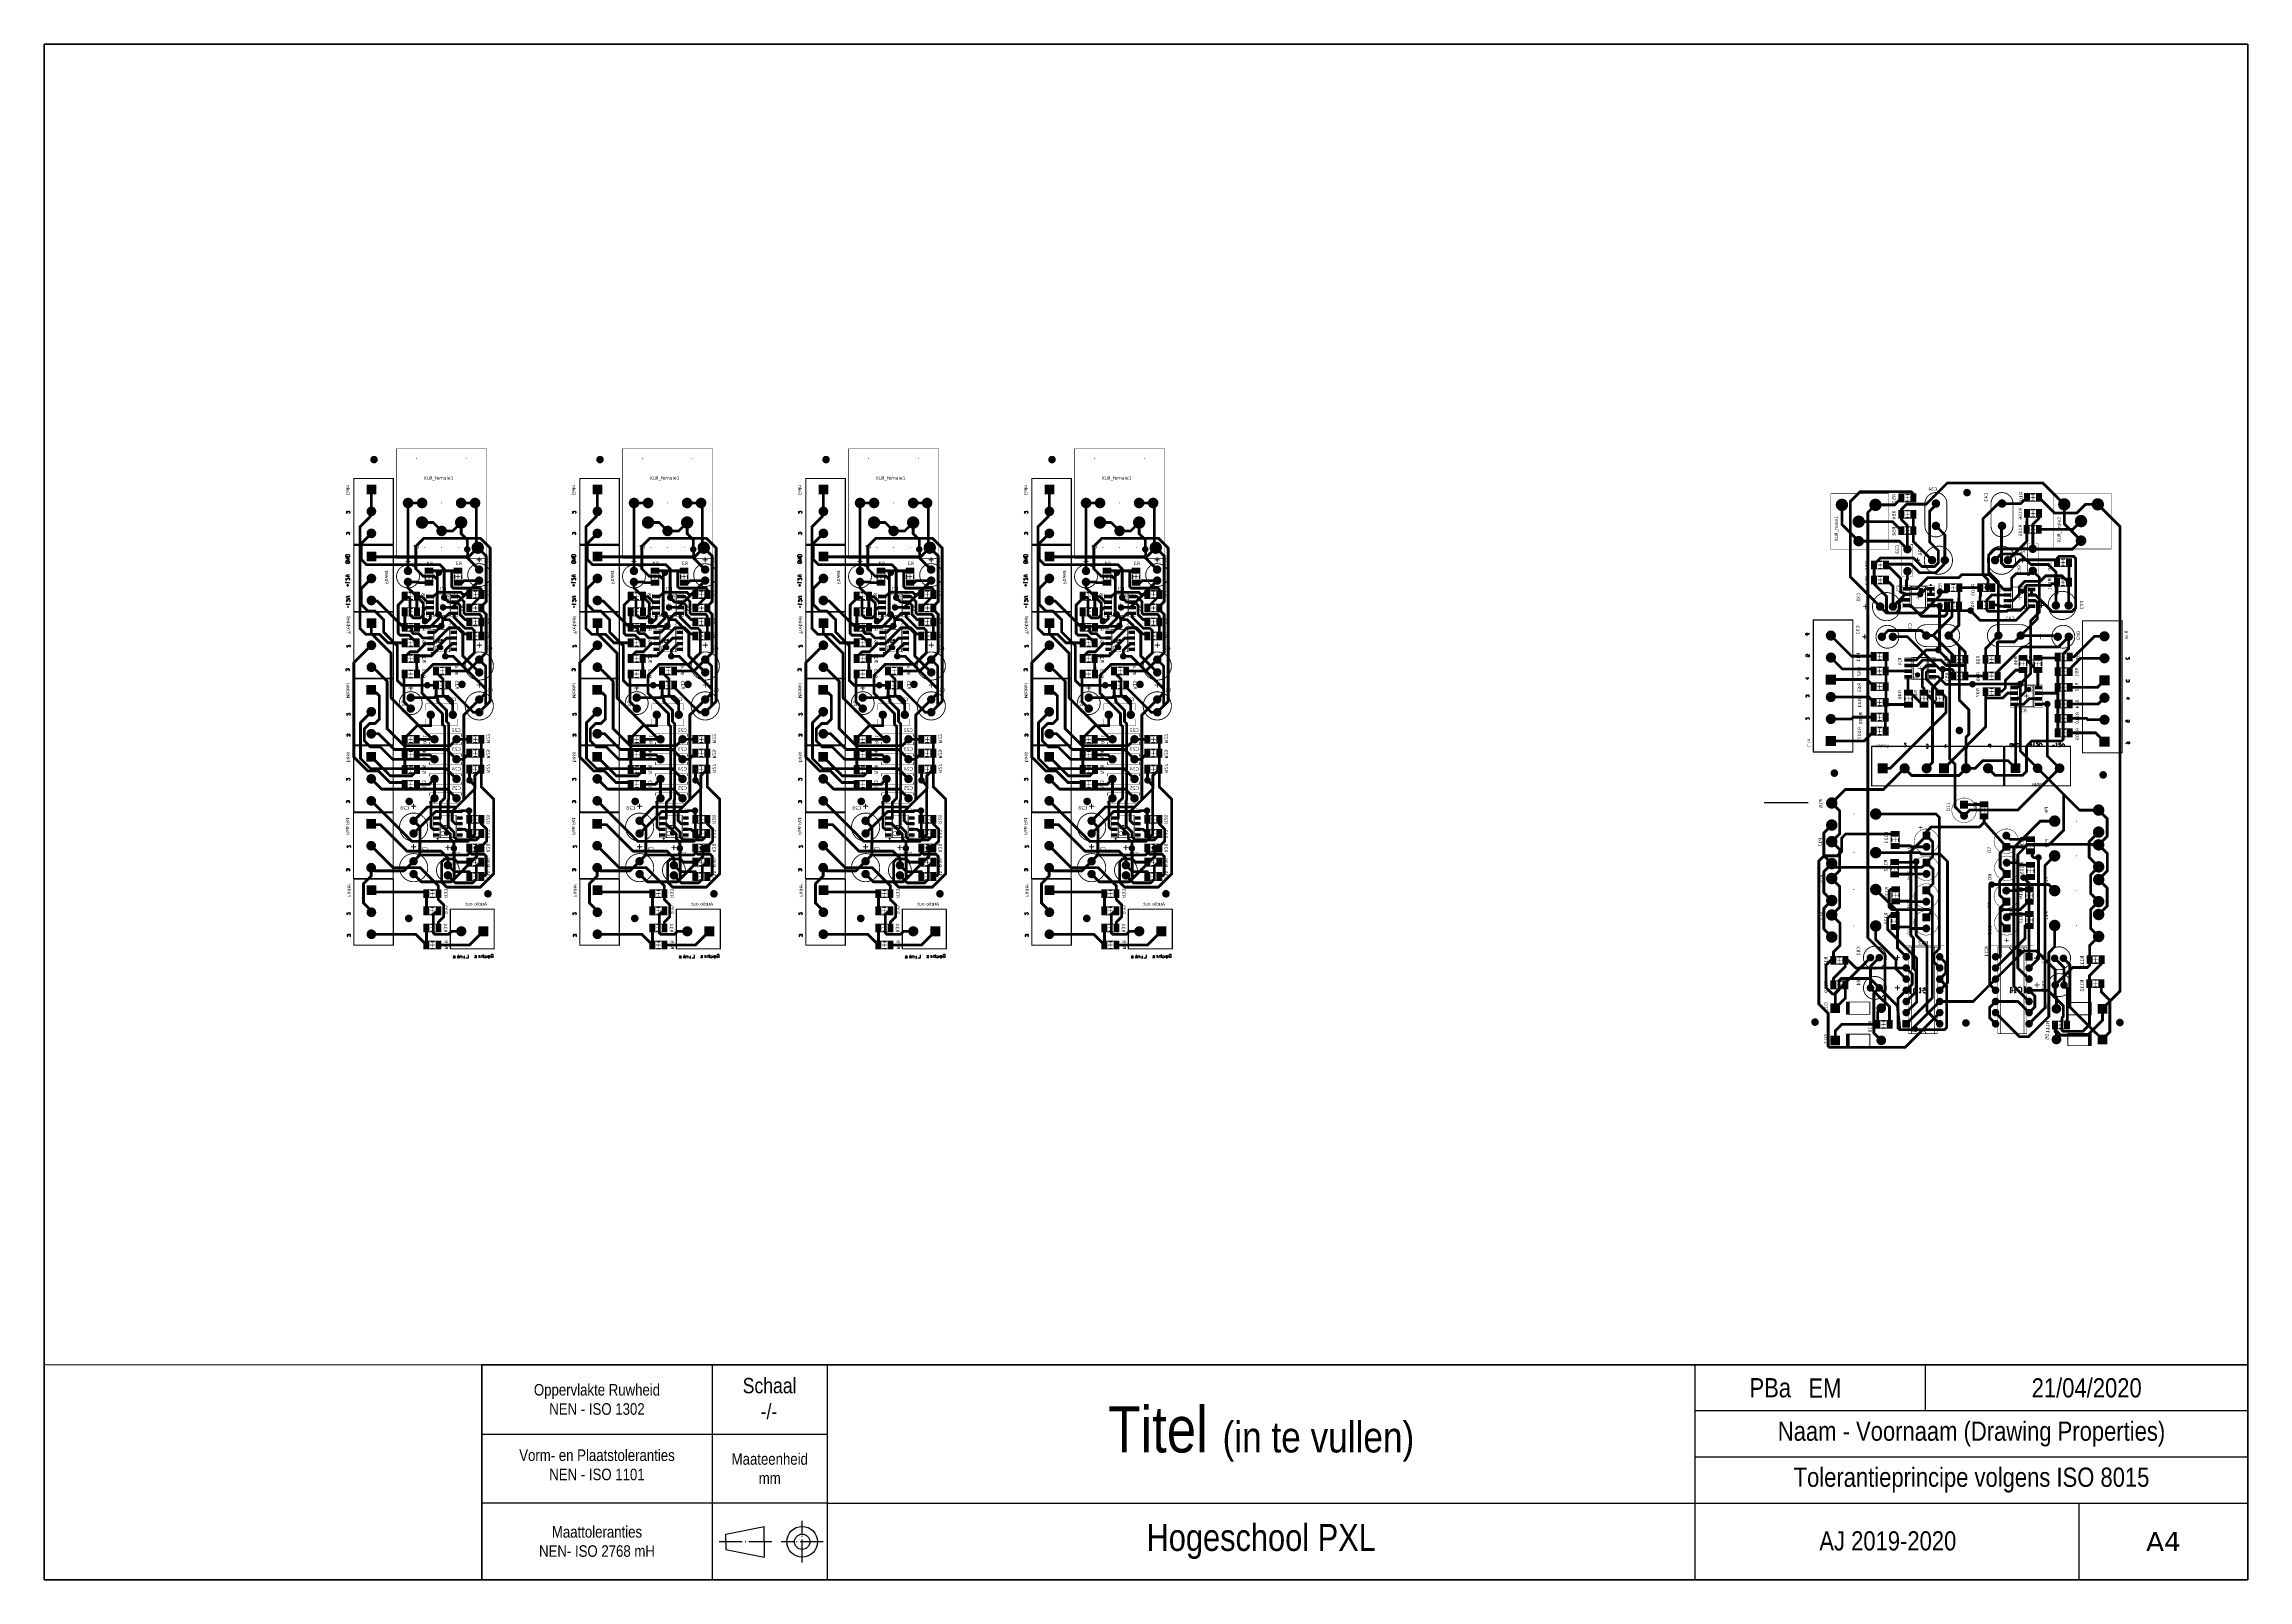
# Paper-space layout 'Landscape A4 EM' of a CAD drawing. Header units: millimetres. Extents: x 32 to 319, y 23 to 223.
# The model-space entities are those that its viewports show. They can reach past a viewport. Long polylines and large blocks are cut down to what shows.
import ezdxf

# ---------------------------------------------------------------- set-up
doc = ezdxf.new("R2010")
doc.units = ezdxf.units.MM
doc.header["$LTSCALE"] = 0.5
doc.linetypes.add('ACAD_ISO04W100', pattern=[30, 24, -3, 0, -3])
doc.layers.get('0').update_dxf_attribs({"color": 250})
for name, color, linetype in [('BottomLayer', 5, 'Continuous'), ('BottomOverlay', 54, 'Continuous'), ('BottomSolder', 6, 'Continuous'), ('Kader', 7, 'Continuous'), ('Mechanical1', 6, 'Continuous'), ('Mechanical13', 56, 'Continuous'), ('Mechanical15', 56, 'Continuous'), ('MultiLayer', 9, 'Continuous'), ('TopLayer', 1, 'Continuous'), ('TopOverlay', 2, 'Continuous'), ('TopPaste', 8, 'Continuous'), ('TopSolder', 216, 'Continuous')]:
    doc.layers.add(name, color=color, linetype=linetype)
doc.styles.add('A3NCAD Technic', font='technic_.ttf')
doc.styles.get("Standard").update_dxf_attribs({"font": 'verdana.ttf'})
doc.styles.add('Technic', font='technic_.ttf')

# ---------------------------------------------------------------- blocks, each defined once
blk = doc.blocks.new('*U33')
at = {"linetype": 'Continuous', "insert": (-0.18, -0.05), "char_height": 2.5, "width": 49.5442, "attachment_point": 5, "style": 'Technic'}
blk.add_mtext('AJ 2019-2020', dxfattribs=at)
blk = doc.blocks.new('*U27')
at = {"linetype": 'Continuous', "insert": (0, 0), "char_height": 2.5, "attachment_point": 5, "style": 'Technic'}
blk.add_mtext_dynamic_manual_height_columns('21/04/2020', width=4.131, gutter_width=12.5, heights=[0], dxfattribs=at)
blk = doc.blocks.new('*U30')
at = {"insert": (0, 0), "char_height": 3.5, "width": 113, "attachment_point": 5, "style": 'Technic'}
blk.add_mtext('Hogeschool PXL', dxfattribs=at)
blk = doc.blocks.new('*U34')
at = {"lineweight": 30, "insert": (0, 0), "char_height": 2.5, "width": 72, "attachment_point": 5, "style": 'Technic'}
blk.add_mtext('Naam - Voornaam (Drawing Properties)', dxfattribs=at)
blk = doc.blocks.new('*U37')
at = {"linetype": 'Continuous', "char_height": 2.5, "attachment_point": 4, "style": 'Technic'}
for s, width, insert in [('PBa ', 11.7286, (-7.91, 0.01)), ('EM', 7.6656, (-0.24, -0.01))]:
    blk.add_mtext_dynamic_manual_height_columns(s, width=width, gutter_width=12.5, heights=[0], dxfattribs=dict(at, insert=insert))
blk = doc.blocks.new('*U21')
at = {"layer": 'Kader', "lineweight": -3}
for p, q in [((-6.35, 0.98), (-1.35, 1.98)), ((-6.35, -0.02), (-6.35, 0.98)), ((-1.35, -0.02), (-1.35, 1.98)), ((-6.35, -0.02), (-6.35, -1.02)), ((-6.35, -1.02), (-1.35, -2.02)), ((-1.35, -0.02), (-1.35, -2.02))]:
    blk.add_line(p, q, dxfattribs=at)
at = {"layer": 'Kader', "linetype": 'ACAD_ISO04W100', "lineweight": -3, "ltscale": 0.25}
for p, q in [((3.61, -2.73), (3.61, 2.71)), ((-0.35, -0.02), (-7.39, -0.02)), ((6.33, -0.01), (0.89, -0.01))]:
    blk.add_line(p, q, dxfattribs=at)
at = {"layer": 'Kader', "lineweight": -3}
for radius in [2, 1]:
    blk.add_circle((3.61, -0.02), radius, dxfattribs=at)
blk = doc.blocks.new('*U25')
at = {"linetype": 'Continuous', "insert": (-0.1, -1.7), "char_height": 2, "attachment_point": 5, "style": 'A3NCAD Technic'}
blk.add_mtext_dynamic_manual_height_columns('-/-', width=6.28, gutter_width=12.5, heights=[0], dxfattribs=at)
at = {"layer": 'Kader', "lineweight": 30, "insert": (-0.02, 1.67), "char_height": 2, "width": 15, "attachment_point": 5, "style": 'Technic'}
blk.add_mtext('Schaal', dxfattribs=at)
blk = doc.blocks.new('*U36')
at = {"layer": 'Kader', "linetype": 'Continuous', "insert": (7.5, -4.5), "char_height": 1.5, "width": 15, "attachment_point": 5, "style": 'Technic'}
blk.add_mtext('Maateenheid\\Pmm', dxfattribs=at)
blk = doc.blocks.new('XLR_F______N_______NCJ6FA_V_B_1')
at = {"layer": 'BottomLayer'}
for points, const_width in [([(7.58, 10.16, 1), (8.88, 10.16, 1)], 1.3), ([(-5.1, 4.44, 1), (-3.8, 4.44, 1)], 1.3), ([(-0.55, 6.35, 1), (0.55, 6.35, 1)], 1.1), ([(3.79, 4.44, 1), (5.09, 4.44, 1)], 1.3), ([(-8.17, 0, 1), (-7.07, 0, 1)], 1.1), ([(-5, 0, 1), (-3.9, 0, 1)], 1.1), ([(3.89, 0, 1), (4.99, 0, 1)], 1.1), ([(7.07, 0, 1), (8.17, 0, 1)], 1.1)]:
    blk.add_lwpolyline(points, format="xyb", close=True, dxfattribs=dict(at, const_width=const_width))
at = {"layer": 'BottomOverlay', "const_width": 0.1}
for points in [[(-10.29, 12.57), (-10.29, -12.32)], [(10.29, 12.57), (-10.29, 12.57)], [(10.29, 12.57), (10.29, -12.32)], [(10.29, -12.32), (-10.29, -12.32)]]:
    blk.add_lwpolyline(points, dxfattribs=at)
at = {"layer": 'BottomOverlay', "const_width": 0.05}
for points in [[(-10.31, 12.57, 1), (-10.26, 12.57, 1)], [(-10.31, 12.57, 1), (-10.26, 12.57, 1)], [(10.26, 12.57, 1), (10.31, 12.57, 1)], [(10.26, 12.57, 1), (10.31, 12.57, 1)], [(-10.31, -12.32, 1), (-10.26, -12.32, 1)], [(-10.31, -12.32, 1), (-10.26, -12.32, 1)], [(10.26, -12.32, 1), (10.31, -12.32, 1)], [(10.26, -12.32, 1), (10.31, -12.32, 1)]]:
    blk.add_lwpolyline(points, format="xyb", close=True, dxfattribs=at)
at = {"layer": 'BottomSolder'}
for points, const_width in [([(-3.86, 10.16, 1), (-3.76, 10.16, 1)], 0.102), ([(-0.05, 10.16, 1), (0.05, 10.16, 1)], 0.102), ([(3.76, 10.16, 1), (3.86, 10.16, 1)], 0.102), ([(7.52, 10.16, 1), (8.93, 10.16, 1)], 1.4), ([(-5.15, 4.44, 1), (-3.74, 4.44, 1)], 1.4), ([(-0.6, 6.35, 1), (0.6, 6.35, 1)], 1.2), ([(3.74, 4.44, 1), (5.15, 4.44, 1)], 1.4), ([(-8.22, 0, 1), (-7.02, 0, 1)], 1.2), ([(-5.05, 0, 1), (-3.84, 0, 1)], 1.2), ([(-0.05, 0, 1), (0.05, 0, 1)], 0.102), ([(3.84, 0, 1), (5.05, 0, 1)], 1.2), ([(7.02, 0, 1), (8.22, 0, 1)], 1.2), ([(-5.77, -10.16, 1), (-5.66, -10.16, 1)], 0.102), ([(5.66, -10.16, 1), (5.77, -10.16, 1)], 0.102)]:
    blk.add_lwpolyline(points, format="xyb", close=True, dxfattribs=dict(at, const_width=const_width))
at = {"layer": 'MultiLayer'}
for points, const_width in [([(7.58, 10.16, 1), (8.88, 10.16, 1)], 1.3), ([(-5.1, 4.44, 1), (-3.8, 4.44, 1)], 1.3), ([(-0.55, 6.35, 1), (0.55, 6.35, 1)], 1.1), ([(3.79, 4.44, 1), (5.09, 4.44, 1)], 1.3), ([(-8.17, 0, 1), (-7.07, 0, 1)], 1.1), ([(-5, 0, 1), (-3.9, 0, 1)], 1.1), ([(3.89, 0, 1), (4.99, 0, 1)], 1.1), ([(7.07, 0, 1), (8.17, 0, 1)], 1.1)]:
    blk.add_lwpolyline(points, format="xyb", close=True, dxfattribs=dict(at, const_width=const_width))
at = {"layer": 'TopLayer'}
for points, const_width in [([(7.58, 10.16, 1), (8.88, 10.16, 1)], 1.3), ([(-5.1, 4.44, 1), (-3.8, 4.44, 1)], 1.3), ([(-0.55, 6.35, 1), (0.55, 6.35, 1)], 1.1), ([(3.79, 4.44, 1), (5.09, 4.44, 1)], 1.3), ([(-8.17, 0, 1), (-7.07, 0, 1)], 1.1), ([(-5, 0, 1), (-3.9, 0, 1)], 1.1), ([(3.89, 0, 1), (4.99, 0, 1)], 1.1), ([(7.07, 0, 1), (8.17, 0, 1)], 1.1)]:
    blk.add_lwpolyline(points, format="xyb", close=True, dxfattribs=dict(at, const_width=const_width))
at = {"layer": 'TopSolder'}
for points, const_width in [([(-3.86, 10.16, 1), (-3.76, 10.16, 1)], 0.102), ([(-0.05, 10.16, 1), (0.05, 10.16, 1)], 0.102), ([(3.76, 10.16, 1), (3.86, 10.16, 1)], 0.102), ([(7.52, 10.16, 1), (8.93, 10.16, 1)], 1.4), ([(-5.15, 4.44, 1), (-3.74, 4.44, 1)], 1.4), ([(-0.6, 6.35, 1), (0.6, 6.35, 1)], 1.2), ([(3.74, 4.44, 1), (5.15, 4.44, 1)], 1.4), ([(-8.22, 0, 1), (-7.02, 0, 1)], 1.2), ([(-5.05, 0, 1), (-3.84, 0, 1)], 1.2), ([(-0.05, 0, 1), (0.05, 0, 1)], 0.102), ([(3.84, 0, 1), (5.05, 0, 1)], 1.2), ([(7.02, 0, 1), (8.22, 0, 1)], 1.2), ([(-5.77, -10.16, 1), (-5.66, -10.16, 1)], 0.102), ([(5.66, -10.16, 1), (5.77, -10.16, 1)], 0.102)]:
    blk.add_lwpolyline(points, format="xyb", close=True, dxfattribs=dict(at, const_width=const_width))
blk = doc.blocks.new('C1206_2')
at = {"layer": 'Mechanical13', "const_width": 0.1}
for points in [[(1.7, 0.9), (-1.7, 0.9)], [(-1.7, 0.9), (-1.7, -0.9)], [(1.7, 0.9), (1.7, -0.9)], [(1.7, -0.9), (-1.7, -0.9)]]:
    blk.add_lwpolyline(points, dxfattribs=at)
at = {"layer": 'Mechanical13', "const_width": 0.05}
for points in [[(-1.73, 0.9, 1), (-1.68, 0.9, 1)], [(-1.73, 0.9, 1), (-1.68, 0.9, 1)], [(1.67, 0.9, 1), (1.72, 0.9, 1)], [(1.67, 0.9, 1), (1.72, 0.9, 1)], [(-1.73, -0.9, 1), (-1.68, -0.9, 1)], [(-1.73, -0.9, 1), (-1.68, -0.9, 1)], [(1.67, -0.9, 1), (1.72, -0.9, 1)], [(1.67, -0.9, 1), (1.72, -0.9, 1)]]:
    blk.add_lwpolyline(points, format="xyb", close=True, dxfattribs=at)
at = {"layer": 'Mechanical15', "const_width": 0.1}
for points in [[(2, 0.95), (-2, 0.95)], [(-2, 0.95), (-2, -0.95)], [(0.5, 0), (-0.5, 0)], [(0, 0.5), (0, -0.5)], [(2, 0.95), (2, -0.95)], [(2, -0.95), (-2, -0.95)]]:
    blk.add_lwpolyline(points, dxfattribs=at)
at = {"layer": 'Mechanical15', "const_width": 0.05}
for points in [[(-2.02, 0.95, 1), (-1.97, 0.95, 1)], [(-2.02, 0.95, 1), (-1.97, 0.95, 1)], [(-0.53, 0, 1), (-0.48, 0, 1)], [(-0.02, 0.5, 1), (0.03, 0.5, 1)], [(0.47, 0, 1), (0.52, 0, 1)], [(1.98, 0.95, 1), (2.03, 0.95, 1)], [(1.98, 0.95, 1), (2.03, 0.95, 1)], [(-2.02, -0.95, 1), (-1.97, -0.95, 1)], [(-2.02, -0.95, 1), (-1.97, -0.95, 1)], [(-0.02, -0.5, 1), (0.03, -0.5, 1)], [(1.98, -0.95, 1), (2.03, -0.95, 1)], [(1.98, -0.95, 1), (2.03, -0.95, 1)]]:
    blk.add_lwpolyline(points, format="xyb", close=True, dxfattribs=at)
at = {"layer": 'TopLayer'}
for points in [[(-0.8, -0.85), (-0.8, 0.85), (-1.9, -0.85), (-1.9, 0.85)], [(1.9, -0.85), (1.9, 0.85), (0.8, -0.85), (0.8, 0.85)]]:
    blk.add_solid(points, dxfattribs=at)
at = {"layer": 'TopOverlay', "const_width": 0.2}
for points in [[(0.4, 0.75), (-0.4, 0.75)], [(0.4, -0.75), (-0.4, -0.75)]]:
    blk.add_lwpolyline(points, dxfattribs=at)
at = {"layer": 'TopOverlay', "const_width": 0.1}
for points in [[(-0.45, 0.75, 1), (-0.35, 0.75, 1)], [(0.35, 0.75, 1), (0.45, 0.75, 1)], [(-0.45, -0.75, 1), (-0.35, -0.75, 1)], [(0.35, -0.75, 1), (0.45, -0.75, 1)]]:
    blk.add_lwpolyline(points, format="xyb", close=True, dxfattribs=at)
at = {"layer": 'TopPaste'}
for points in [[(-0.8, -0.85), (-0.8, 0.85), (-1.9, -0.85), (-1.9, 0.85)], [(1.9, -0.85), (1.9, 0.85), (0.8, -0.85), (0.8, 0.85)]]:
    blk.add_solid(points, dxfattribs=at)
at = {"layer": 'TopSolder'}
for points in [[(-0.7, -0.95), (-0.7, 0.95), (-2, -0.95), (-2, 0.95)], [(2, -0.95), (2, 0.95), (0.7, -0.95), (0.7, 0.95)]]:
    blk.add_solid(points, dxfattribs=at)
blk = doc.blocks.new('C1206_3')
at = {"layer": 'Mechanical13', "const_width": 0.1}
for points in [[(1.7, 0.9), (-1.7, 0.9)], [(-1.7, 0.9), (-1.7, -0.9)], [(1.7, 0.9), (1.7, -0.9)], [(1.7, -0.9), (-1.7, -0.9)]]:
    blk.add_lwpolyline(points, dxfattribs=at)
at = {"layer": 'Mechanical13', "const_width": 0.05}
for points in [[(-1.73, 0.9, 1), (-1.68, 0.9, 1)], [(-1.73, 0.9, 1), (-1.68, 0.9, 1)], [(1.67, 0.9, 1), (1.72, 0.9, 1)], [(1.67, 0.9, 1), (1.72, 0.9, 1)], [(-1.73, -0.9, 1), (-1.68, -0.9, 1)], [(-1.73, -0.9, 1), (-1.68, -0.9, 1)], [(1.67, -0.9, 1), (1.72, -0.9, 1)], [(1.67, -0.9, 1), (1.72, -0.9, 1)]]:
    blk.add_lwpolyline(points, format="xyb", close=True, dxfattribs=at)
at = {"layer": 'Mechanical15', "const_width": 0.1}
for points in [[(2, 0.95), (-2, 0.95)], [(-2, 0.95), (-2, -0.95)], [(0.5, 0), (-0.5, 0)], [(0, 0.5), (0, -0.5)], [(2, 0.95), (2, -0.95)], [(2, -0.95), (-2, -0.95)]]:
    blk.add_lwpolyline(points, dxfattribs=at)
at = {"layer": 'Mechanical15', "const_width": 0.05}
for points in [[(-2.02, 0.95, 1), (-1.97, 0.95, 1)], [(-2.02, 0.95, 1), (-1.97, 0.95, 1)], [(-0.53, 0, 1), (-0.48, 0, 1)], [(-0.02, 0.5, 1), (0.03, 0.5, 1)], [(0.47, 0, 1), (0.52, 0, 1)], [(1.98, 0.95, 1), (2.03, 0.95, 1)], [(1.98, 0.95, 1), (2.03, 0.95, 1)], [(-2.02, -0.95, 1), (-1.97, -0.95, 1)], [(-2.02, -0.95, 1), (-1.97, -0.95, 1)], [(-0.02, -0.5, 1), (0.03, -0.5, 1)], [(1.98, -0.95, 1), (2.03, -0.95, 1)], [(1.98, -0.95, 1), (2.03, -0.95, 1)]]:
    blk.add_lwpolyline(points, format="xyb", close=True, dxfattribs=at)
at = {"layer": 'TopLayer'}
for points in [[(-0.8, -0.85), (-0.8, 0.85), (-1.9, -0.85), (-1.9, 0.85)], [(1.9, -0.85), (1.9, 0.85), (0.8, -0.85), (0.8, 0.85)]]:
    blk.add_solid(points, dxfattribs=at)
at = {"layer": 'TopOverlay', "const_width": 0.2}
for points in [[(0.4, 0.75), (-0.4, 0.75)], [(0.4, -0.75), (-0.4, -0.75)]]:
    blk.add_lwpolyline(points, dxfattribs=at)
at = {"layer": 'TopOverlay', "const_width": 0.1}
for points in [[(-0.45, 0.75, 1), (-0.35, 0.75, 1)], [(0.35, 0.75, 1), (0.45, 0.75, 1)], [(-0.45, -0.75, 1), (-0.35, -0.75, 1)], [(0.35, -0.75, 1), (0.45, -0.75, 1)]]:
    blk.add_lwpolyline(points, format="xyb", close=True, dxfattribs=at)
at = {"layer": 'TopPaste'}
for points in [[(-0.8, -0.85), (-0.8, 0.85), (-1.9, -0.85), (-1.9, 0.85)], [(1.9, -0.85), (1.9, 0.85), (0.8, -0.85), (0.8, 0.85)]]:
    blk.add_solid(points, dxfattribs=at)
at = {"layer": 'TopSolder'}
for points in [[(-0.7, -0.95), (-0.7, 0.95), (-2, -0.95), (-2, 0.95)], [(2, -0.95), (2, 0.95), (0.7, -0.95), (0.7, 0.95)]]:
    blk.add_solid(points, dxfattribs=at)
blk = doc.blocks.new('C1206_4')
at = {"layer": 'Mechanical13', "const_width": 0.1}
for points in [[(-1.7, 0.9), (1.7, 0.9)], [(-1.7, -0.9), (-1.7, 0.9)], [(1.7, -0.9), (1.7, 0.9)], [(-1.7, -0.9), (1.7, -0.9)]]:
    blk.add_lwpolyline(points, dxfattribs=at)
at = {"layer": 'Mechanical13', "const_width": 0.05}
for points in [[(-1.72, 0.9, 1), (-1.67, 0.9, 1)], [(-1.72, 0.9, 1), (-1.67, 0.9, 1)], [(1.68, 0.9, 1), (1.73, 0.9, 1)], [(1.68, 0.9, 1), (1.73, 0.9, 1)], [(-1.72, -0.9, 1), (-1.67, -0.9, 1)], [(-1.72, -0.9, 1), (-1.67, -0.9, 1)], [(1.68, -0.9, 1), (1.73, -0.9, 1)], [(1.68, -0.9, 1), (1.73, -0.9, 1)]]:
    blk.add_lwpolyline(points, format="xyb", close=True, dxfattribs=at)
at = {"layer": 'Mechanical15', "const_width": 0.1}
for points in [[(-2, 0.95), (2, 0.95)], [(-2, -0.95), (-2, 0.95)], [(-0.5, 0), (0.5, 0)], [(0, -0.5), (0, 0.5)], [(2, -0.95), (2, 0.95)], [(-2, -0.95), (2, -0.95)]]:
    blk.add_lwpolyline(points, dxfattribs=at)
at = {"layer": 'Mechanical15', "const_width": 0.05}
for points in [[(-2.03, 0.95, 1), (-1.98, 0.95, 1)], [(-2.03, 0.95, 1), (-1.98, 0.95, 1)], [(-0.52, 0, 1), (-0.47, 0, 1)], [(-0.03, 0.5, 1), (0.02, 0.5, 1)], [(0.48, 0, 1), (0.53, 0, 1)], [(1.97, 0.95, 1), (2.02, 0.95, 1)], [(1.97, 0.95, 1), (2.02, 0.95, 1)], [(-2.03, -0.95, 1), (-1.98, -0.95, 1)], [(-2.03, -0.95, 1), (-1.98, -0.95, 1)], [(-0.03, -0.5, 1), (0.02, -0.5, 1)], [(1.97, -0.95, 1), (2.02, -0.95, 1)], [(1.97, -0.95, 1), (2.02, -0.95, 1)]]:
    blk.add_lwpolyline(points, format="xyb", close=True, dxfattribs=at)
at = {"layer": 'TopLayer'}
for points in [[(-0.8, -0.85), (-0.8, 0.85), (-1.9, -0.85), (-1.9, 0.85)], [(1.9, -0.85), (1.9, 0.85), (0.8, -0.85), (0.8, 0.85)]]:
    blk.add_solid(points, dxfattribs=at)
at = {"layer": 'TopOverlay', "const_width": 0.2}
for points in [[(-0.4, 0.75), (0.4, 0.75)], [(-0.4, -0.75), (0.4, -0.75)]]:
    blk.add_lwpolyline(points, dxfattribs=at)
at = {"layer": 'TopOverlay', "const_width": 0.1}
for points in [[(-0.45, 0.75, 1), (-0.35, 0.75, 1)], [(0.35, 0.75, 1), (0.45, 0.75, 1)], [(-0.45, -0.75, 1), (-0.35, -0.75, 1)], [(0.35, -0.75, 1), (0.45, -0.75, 1)]]:
    blk.add_lwpolyline(points, format="xyb", close=True, dxfattribs=at)
at = {"layer": 'TopPaste'}
for points in [[(-0.8, -0.85), (-0.8, 0.85), (-1.9, -0.85), (-1.9, 0.85)], [(1.9, -0.85), (1.9, 0.85), (0.8, -0.85), (0.8, 0.85)]]:
    blk.add_solid(points, dxfattribs=at)
at = {"layer": 'TopSolder'}
for points in [[(-0.7, -0.95), (-0.7, 0.95), (-2, -0.95), (-2, 0.95)], [(2, -0.95), (2, 0.95), (0.7, -0.95), (0.7, 0.95)]]:
    blk.add_solid(points, dxfattribs=at)
blk = doc.blocks.new('C1206_5')
at = {"layer": 'Mechanical13', "const_width": 0.1}
for points in [[(-1.7, 0.9), (1.7, 0.9)], [(-1.7, -0.9), (-1.7, 0.9)], [(1.7, -0.9), (1.7, 0.9)], [(-1.7, -0.9), (1.7, -0.9)]]:
    blk.add_lwpolyline(points, dxfattribs=at)
at = {"layer": 'Mechanical13', "const_width": 0.05}
for points in [[(-1.72, 0.9, 1), (-1.67, 0.9, 1)], [(-1.72, 0.9, 1), (-1.67, 0.9, 1)], [(1.68, 0.9, 1), (1.73, 0.9, 1)], [(1.68, 0.9, 1), (1.73, 0.9, 1)], [(-1.72, -0.9, 1), (-1.67, -0.9, 1)], [(-1.72, -0.9, 1), (-1.67, -0.9, 1)], [(1.68, -0.9, 1), (1.73, -0.9, 1)], [(1.68, -0.9, 1), (1.73, -0.9, 1)]]:
    blk.add_lwpolyline(points, format="xyb", close=True, dxfattribs=at)
at = {"layer": 'Mechanical15', "const_width": 0.1}
for points in [[(-2, 0.95), (2, 0.95)], [(-2, -0.95), (-2, 0.95)], [(-0.5, 0), (0.5, 0)], [(0, -0.5), (0, 0.5)], [(2, -0.95), (2, 0.95)], [(-2, -0.95), (2, -0.95)]]:
    blk.add_lwpolyline(points, dxfattribs=at)
at = {"layer": 'Mechanical15', "const_width": 0.05}
for points in [[(-2.03, 0.95, 1), (-1.98, 0.95, 1)], [(-2.03, 0.95, 1), (-1.98, 0.95, 1)], [(-0.52, 0, 1), (-0.47, 0, 1)], [(-0.03, 0.5, 1), (0.02, 0.5, 1)], [(0.48, 0, 1), (0.53, 0, 1)], [(1.97, 0.95, 1), (2.02, 0.95, 1)], [(1.97, 0.95, 1), (2.02, 0.95, 1)], [(-2.03, -0.95, 1), (-1.98, -0.95, 1)], [(-2.03, -0.95, 1), (-1.98, -0.95, 1)], [(-0.03, -0.5, 1), (0.02, -0.5, 1)], [(1.97, -0.95, 1), (2.02, -0.95, 1)], [(1.97, -0.95, 1), (2.02, -0.95, 1)]]:
    blk.add_lwpolyline(points, format="xyb", close=True, dxfattribs=at)
at = {"layer": 'TopLayer'}
for points in [[(-0.8, -0.85), (-0.8, 0.85), (-1.9, -0.85), (-1.9, 0.85)], [(1.9, -0.85), (1.9, 0.85), (0.8, -0.85), (0.8, 0.85)]]:
    blk.add_solid(points, dxfattribs=at)
at = {"layer": 'TopOverlay', "const_width": 0.2}
for points in [[(-0.4, 0.75), (0.4, 0.75)], [(-0.4, -0.75), (0.4, -0.75)]]:
    blk.add_lwpolyline(points, dxfattribs=at)
at = {"layer": 'TopOverlay', "const_width": 0.1}
for points in [[(-0.45, 0.75, 1), (-0.35, 0.75, 1)], [(0.35, 0.75, 1), (0.45, 0.75, 1)], [(-0.45, -0.75, 1), (-0.35, -0.75, 1)], [(0.35, -0.75, 1), (0.45, -0.75, 1)]]:
    blk.add_lwpolyline(points, format="xyb", close=True, dxfattribs=at)
at = {"layer": 'TopPaste'}
for points in [[(-0.8, -0.85), (-0.8, 0.85), (-1.9, -0.85), (-1.9, 0.85)], [(1.9, -0.85), (1.9, 0.85), (0.8, -0.85), (0.8, 0.85)]]:
    blk.add_solid(points, dxfattribs=at)
at = {"layer": 'TopSolder'}
for points in [[(-0.7, -0.95), (-0.7, 0.95), (-2, -0.95), (-2, 0.95)], [(2, -0.95), (2, 0.95), (0.7, -0.95), (0.7, 0.95)]]:
    blk.add_solid(points, dxfattribs=at)
blk = doc.blocks.new('C1206_6')
at = {"layer": 'Mechanical13', "const_width": 0.1}
for points in [[(-1.7, 0.9), (-1.7, -0.9)], [(-1.7, 0.9), (1.7, 0.9)], [(1.7, 0.9), (1.7, -0.9)], [(-1.7, -0.9), (1.7, -0.9)]]:
    blk.add_lwpolyline(points, dxfattribs=at)
at = {"layer": 'Mechanical13', "const_width": 0.05}
for points in [[(-1.73, 0.9, 1), (-1.68, 0.9, 1)], [(-1.73, 0.9, 1), (-1.68, 0.9, 1)], [(1.68, 0.9, 1), (1.73, 0.9, 1)], [(1.68, 0.9, 1), (1.73, 0.9, 1)], [(-1.73, -0.9, 1), (-1.68, -0.9, 1)], [(-1.73, -0.9, 1), (-1.68, -0.9, 1)], [(1.68, -0.9, 1), (1.73, -0.9, 1)], [(1.68, -0.9, 1), (1.73, -0.9, 1)]]:
    blk.add_lwpolyline(points, format="xyb", close=True, dxfattribs=at)
at = {"layer": 'Mechanical15', "const_width": 0.1}
for points in [[(-2, 0.95), (-2, -0.95)], [(-2, 0.95), (2, 0.95)], [(-0.5, 0), (0.5, 0)], [(0, 0.5), (0, -0.5)], [(2, 0.95), (2, -0.95)], [(-2, -0.95), (2, -0.95)]]:
    blk.add_lwpolyline(points, dxfattribs=at)
at = {"layer": 'Mechanical15', "const_width": 0.05}
for points in [[(-2.02, 0.95, 1), (-1.97, 0.95, 1)], [(-2.02, 0.95, 1), (-1.97, 0.95, 1)], [(-0.52, 0, 1), (-0.47, 0, 1)], [(-0.02, 0.5, 1), (0.02, 0.5, 1)], [(0.48, 0, 1), (0.53, 0, 1)], [(1.97, 0.95, 1), (2.02, 0.95, 1)], [(1.97, 0.95, 1), (2.02, 0.95, 1)], [(-2.02, -0.95, 1), (-1.97, -0.95, 1)], [(-2.02, -0.95, 1), (-1.97, -0.95, 1)], [(-0.02, -0.5, 1), (0.02, -0.5, 1)], [(1.97, -0.95, 1), (2.02, -0.95, 1)], [(1.97, -0.95, 1), (2.02, -0.95, 1)]]:
    blk.add_lwpolyline(points, format="xyb", close=True, dxfattribs=at)
at = {"layer": 'TopLayer'}
for points in [[(-0.8, -0.85), (-0.8, 0.85), (-1.9, -0.85), (-1.9, 0.85)], [(1.9, -0.85), (1.9, 0.85), (0.8, -0.85), (0.8, 0.85)]]:
    blk.add_solid(points, dxfattribs=at)
at = {"layer": 'TopOverlay', "const_width": 0.2}
for points in [[(-0.4, 0.75), (0.4, 0.75)], [(-0.4, -0.75), (0.4, -0.75)]]:
    blk.add_lwpolyline(points, dxfattribs=at)
at = {"layer": 'TopOverlay', "const_width": 0.1}
for points in [[(-0.45, 0.75, 1), (-0.35, 0.75, 1)], [(0.35, 0.75, 1), (0.45, 0.75, 1)], [(-0.45, -0.75, 1), (-0.35, -0.75, 1)], [(0.35, -0.75, 1), (0.45, -0.75, 1)]]:
    blk.add_lwpolyline(points, format="xyb", close=True, dxfattribs=at)
at = {"layer": 'TopPaste'}
for points in [[(-0.8, -0.85), (-0.8, 0.85), (-1.9, -0.85), (-1.9, 0.85)], [(1.9, -0.85), (1.9, 0.85), (0.8, -0.85), (0.8, 0.85)]]:
    blk.add_solid(points, dxfattribs=at)
at = {"layer": 'TopSolder'}
for points in [[(-0.7, -0.95), (-0.7, 0.95), (-2, -0.95), (-2, 0.95)], [(2, -0.95), (2, 0.95), (0.7, -0.95), (0.7, 0.95)]]:
    blk.add_solid(points, dxfattribs=at)
blk = doc.blocks.new('C1206_7')
at = {"layer": 'Mechanical13', "const_width": 0.1}
for points in [[(-1.7, 0.9), (-1.7, -0.9)], [(-1.7, 0.9), (1.7, 0.9)], [(1.7, 0.9), (1.7, -0.9)], [(-1.7, -0.9), (1.7, -0.9)]]:
    blk.add_lwpolyline(points, dxfattribs=at)
at = {"layer": 'Mechanical13', "const_width": 0.05}
for points in [[(-1.73, 0.9, 1), (-1.68, 0.9, 1)], [(-1.73, 0.9, 1), (-1.68, 0.9, 1)], [(1.68, 0.9, 1), (1.73, 0.9, 1)], [(1.68, 0.9, 1), (1.73, 0.9, 1)], [(-1.73, -0.9, 1), (-1.68, -0.9, 1)], [(-1.73, -0.9, 1), (-1.68, -0.9, 1)], [(1.68, -0.9, 1), (1.73, -0.9, 1)], [(1.68, -0.9, 1), (1.73, -0.9, 1)]]:
    blk.add_lwpolyline(points, format="xyb", close=True, dxfattribs=at)
at = {"layer": 'Mechanical15', "const_width": 0.1}
for points in [[(-2, 0.95), (-2, -0.95)], [(-2, 0.95), (2, 0.95)], [(-0.5, 0), (0.5, 0)], [(0, 0.5), (0, -0.5)], [(2, 0.95), (2, -0.95)], [(-2, -0.95), (2, -0.95)]]:
    blk.add_lwpolyline(points, dxfattribs=at)
at = {"layer": 'Mechanical15', "const_width": 0.05}
for points in [[(-2.02, 0.95, 1), (-1.97, 0.95, 1)], [(-2.02, 0.95, 1), (-1.97, 0.95, 1)], [(-0.52, 0, 1), (-0.47, 0, 1)], [(-0.02, 0.5, 1), (0.02, 0.5, 1)], [(0.48, 0, 1), (0.53, 0, 1)], [(1.97, 0.95, 1), (2.02, 0.95, 1)], [(1.97, 0.95, 1), (2.02, 0.95, 1)], [(-2.02, -0.95, 1), (-1.97, -0.95, 1)], [(-2.02, -0.95, 1), (-1.97, -0.95, 1)], [(-0.02, -0.5, 1), (0.02, -0.5, 1)], [(1.97, -0.95, 1), (2.02, -0.95, 1)], [(1.97, -0.95, 1), (2.02, -0.95, 1)]]:
    blk.add_lwpolyline(points, format="xyb", close=True, dxfattribs=at)
at = {"layer": 'TopLayer'}
for points in [[(-0.8, -0.85), (-0.8, 0.85), (-1.9, -0.85), (-1.9, 0.85)], [(1.9, -0.85), (1.9, 0.85), (0.8, -0.85), (0.8, 0.85)]]:
    blk.add_solid(points, dxfattribs=at)
at = {"layer": 'TopOverlay', "const_width": 0.2}
for points in [[(-0.4, 0.75), (0.4, 0.75)], [(-0.4, -0.75), (0.4, -0.75)]]:
    blk.add_lwpolyline(points, dxfattribs=at)
at = {"layer": 'TopOverlay', "const_width": 0.1}
for points in [[(-0.45, 0.75, 1), (-0.35, 0.75, 1)], [(0.35, 0.75, 1), (0.45, 0.75, 1)], [(-0.45, -0.75, 1), (-0.35, -0.75, 1)], [(0.35, -0.75, 1), (0.45, -0.75, 1)]]:
    blk.add_lwpolyline(points, format="xyb", close=True, dxfattribs=at)
at = {"layer": 'TopPaste'}
for points in [[(-0.8, -0.85), (-0.8, 0.85), (-1.9, -0.85), (-1.9, 0.85)], [(1.9, -0.85), (1.9, 0.85), (0.8, -0.85), (0.8, 0.85)]]:
    blk.add_solid(points, dxfattribs=at)
at = {"layer": 'TopSolder'}
for points in [[(-0.7, -0.95), (-0.7, 0.95), (-2, -0.95), (-2, 0.95)], [(2, -0.95), (2, 0.95), (0.7, -0.95), (0.7, 0.95)]]:
    blk.add_solid(points, dxfattribs=at)
blk = doc.blocks.new('C1206_8')
at = {"layer": 'Mechanical13', "const_width": 0.1}
for points in [[(-1.7, -0.9), (-1.7, 0.9)], [(1.7, 0.9), (-1.7, 0.9)], [(1.7, -0.9), (1.7, 0.9)], [(1.7, -0.9), (-1.7, -0.9)]]:
    blk.add_lwpolyline(points, dxfattribs=at)
at = {"layer": 'Mechanical13', "const_width": 0.05}
for points in [[(-1.72, 0.9, 1), (-1.67, 0.9, 1)], [(-1.72, 0.9, 1), (-1.67, 0.9, 1)], [(1.68, 0.9, 1), (1.73, 0.9, 1)], [(1.68, 0.9, 1), (1.73, 0.9, 1)], [(-1.72, -0.9, 1), (-1.67, -0.9, 1)], [(-1.72, -0.9, 1), (-1.67, -0.9, 1)], [(1.68, -0.9, 1), (1.73, -0.9, 1)], [(1.68, -0.9, 1), (1.73, -0.9, 1)]]:
    blk.add_lwpolyline(points, format="xyb", close=True, dxfattribs=at)
at = {"layer": 'Mechanical15', "const_width": 0.1}
for points in [[(-2, -0.95), (-2, 0.95)], [(2, 0.95), (-2, 0.95)], [(0.5, 0), (-0.5, 0)], [(0, -0.5), (0, 0.5)], [(2, -0.95), (2, 0.95)], [(2, -0.95), (-2, -0.95)]]:
    blk.add_lwpolyline(points, dxfattribs=at)
at = {"layer": 'Mechanical15', "const_width": 0.05}
for points in [[(-2.03, 0.95, 1), (-1.98, 0.95, 1)], [(-2.03, 0.95, 1), (-1.98, 0.95, 1)], [(-0.52, 0, 1), (-0.47, 0, 1)], [(-0.03, 0.5, 1), (0.02, 0.5, 1)], [(0.48, 0, 1), (0.53, 0, 1)], [(1.97, 0.95, 1), (2.02, 0.95, 1)], [(1.97, 0.95, 1), (2.02, 0.95, 1)], [(-2.03, -0.95, 1), (-1.98, -0.95, 1)], [(-2.03, -0.95, 1), (-1.98, -0.95, 1)], [(-0.03, -0.5, 1), (0.02, -0.5, 1)], [(1.97, -0.95, 1), (2.02, -0.95, 1)], [(1.97, -0.95, 1), (2.02, -0.95, 1)]]:
    blk.add_lwpolyline(points, format="xyb", close=True, dxfattribs=at)
at = {"layer": 'TopLayer'}
for points in [[(-0.8, -0.85), (-0.8, 0.85), (-1.9, -0.85), (-1.9, 0.85)], [(1.9, -0.85), (1.9, 0.85), (0.8, -0.85), (0.8, 0.85)]]:
    blk.add_solid(points, dxfattribs=at)
at = {"layer": 'TopOverlay', "const_width": 0.2}
for points in [[(0.4, 0.75), (-0.4, 0.75)], [(0.4, -0.75), (-0.4, -0.75)]]:
    blk.add_lwpolyline(points, dxfattribs=at)
at = {"layer": 'TopOverlay', "const_width": 0.1}
for points in [[(-0.45, 0.75, 1), (-0.35, 0.75, 1)], [(0.35, 0.75, 1), (0.45, 0.75, 1)], [(-0.45, -0.75, 1), (-0.35, -0.75, 1)], [(0.35, -0.75, 1), (0.45, -0.75, 1)]]:
    blk.add_lwpolyline(points, format="xyb", close=True, dxfattribs=at)
at = {"layer": 'TopPaste'}
for points in [[(-0.8, -0.85), (-0.8, 0.85), (-1.9, -0.85), (-1.9, 0.85)], [(1.9, -0.85), (1.9, 0.85), (0.8, -0.85), (0.8, 0.85)]]:
    blk.add_solid(points, dxfattribs=at)
at = {"layer": 'TopSolder'}
for points in [[(-0.7, -0.95), (-0.7, 0.95), (-2, -0.95), (-2, 0.95)], [(2, -0.95), (2, 0.95), (0.7, -0.95), (0.7, 0.95)]]:
    blk.add_solid(points, dxfattribs=at)
blk = doc.blocks.new('C1206_9')
at = {"layer": 'Mechanical13', "const_width": 0.1}
for points in [[(-1.7, -0.9), (-1.7, 0.9)], [(1.7, 0.9), (-1.7, 0.9)], [(1.7, -0.9), (1.7, 0.9)], [(1.7, -0.9), (-1.7, -0.9)]]:
    blk.add_lwpolyline(points, dxfattribs=at)
at = {"layer": 'Mechanical13', "const_width": 0.05}
for points in [[(-1.73, 0.9, 1), (-1.68, 0.9, 1)], [(-1.73, 0.9, 1), (-1.68, 0.9, 1)], [(1.68, 0.9, 1), (1.73, 0.9, 1)], [(1.68, 0.9, 1), (1.73, 0.9, 1)], [(-1.73, -0.9, 1), (-1.68, -0.9, 1)], [(-1.73, -0.9, 1), (-1.68, -0.9, 1)], [(1.68, -0.9, 1), (1.73, -0.9, 1)], [(1.68, -0.9, 1), (1.73, -0.9, 1)]]:
    blk.add_lwpolyline(points, format="xyb", close=True, dxfattribs=at)
at = {"layer": 'Mechanical15', "const_width": 0.1}
for points in [[(-2, -0.95), (-2, 0.95)], [(2, 0.95), (-2, 0.95)], [(0.5, 0), (-0.5, 0)], [(0, -0.5), (0, 0.5)], [(2, -0.95), (2, 0.95)], [(2, -0.95), (-2, -0.95)]]:
    blk.add_lwpolyline(points, dxfattribs=at)
at = {"layer": 'Mechanical15', "const_width": 0.05}
for points in [[(-2.02, 0.95, 1), (-1.97, 0.95, 1)], [(-2.02, 0.95, 1), (-1.97, 0.95, 1)], [(-0.53, 0, 1), (-0.48, 0, 1)], [(-0.02, 0.5, 1), (0.02, 0.5, 1)], [(0.47, 0, 1), (0.52, 0, 1)], [(1.97, 0.95, 1), (2.02, 0.95, 1)], [(1.97, 0.95, 1), (2.02, 0.95, 1)], [(-2.02, -0.95, 1), (-1.97, -0.95, 1)], [(-2.02, -0.95, 1), (-1.97, -0.95, 1)], [(-0.02, -0.5, 1), (0.02, -0.5, 1)], [(1.97, -0.95, 1), (2.02, -0.95, 1)], [(1.97, -0.95, 1), (2.02, -0.95, 1)]]:
    blk.add_lwpolyline(points, format="xyb", close=True, dxfattribs=at)
at = {"layer": 'TopLayer'}
for points in [[(-0.8, -0.85), (-0.8, 0.85), (-1.9, -0.85), (-1.9, 0.85)], [(1.9, -0.85), (1.9, 0.85), (0.8, -0.85), (0.8, 0.85)]]:
    blk.add_solid(points, dxfattribs=at)
at = {"layer": 'TopOverlay', "const_width": 0.2}
for points in [[(0.4, 0.75), (-0.4, 0.75)], [(0.4, -0.75), (-0.4, -0.75)]]:
    blk.add_lwpolyline(points, dxfattribs=at)
at = {"layer": 'TopOverlay', "const_width": 0.1}
for points in [[(-0.45, 0.75, 1), (-0.35, 0.75, 1)], [(0.35, 0.75, 1), (0.45, 0.75, 1)], [(-0.45, -0.75, 1), (-0.35, -0.75, 1)], [(0.35, -0.75, 1), (0.45, -0.75, 1)]]:
    blk.add_lwpolyline(points, format="xyb", close=True, dxfattribs=at)
at = {"layer": 'TopPaste'}
for points in [[(-0.8, -0.85), (-0.8, 0.85), (-1.9, -0.85), (-1.9, 0.85)], [(1.9, -0.85), (1.9, 0.85), (0.8, -0.85), (0.8, 0.85)]]:
    blk.add_solid(points, dxfattribs=at)
at = {"layer": 'TopSolder'}
for points in [[(-0.7, -0.95), (-0.7, 0.95), (-2, -0.95), (-2, 0.95)], [(2, -0.95), (2, 0.95), (0.7, -0.95), (0.7, 0.95)]]:
    blk.add_solid(points, dxfattribs=at)
blk = doc.blocks.new('C1206_10')
at = {"layer": 'Mechanical13', "const_width": 0.1}
for points in [[(-1.7, 0.9), (1.7, 0.9)], [(-1.7, -0.9), (-1.7, 0.9)], [(1.7, -0.9), (1.7, 0.9)], [(-1.7, -0.9), (1.7, -0.9)]]:
    blk.add_lwpolyline(points, dxfattribs=at)
at = {"layer": 'Mechanical13', "const_width": 0.05}
for points in [[(-1.72, 0.9, 1), (-1.67, 0.9, 1)], [(-1.72, 0.9, 1), (-1.67, 0.9, 1)], [(1.68, 0.9, 1), (1.73, 0.9, 1)], [(1.68, 0.9, 1), (1.73, 0.9, 1)], [(-1.72, -0.9, 1), (-1.67, -0.9, 1)], [(-1.72, -0.9, 1), (-1.67, -0.9, 1)], [(1.68, -0.9, 1), (1.73, -0.9, 1)], [(1.68, -0.9, 1), (1.73, -0.9, 1)]]:
    blk.add_lwpolyline(points, format="xyb", close=True, dxfattribs=at)
at = {"layer": 'Mechanical15', "const_width": 0.1}
for points in [[(-2, 0.95), (2, 0.95)], [(-2, -0.95), (-2, 0.95)], [(-0.5, 0), (0.5, 0)], [(0, -0.5), (0, 0.5)], [(2, -0.95), (2, 0.95)], [(-2, -0.95), (2, -0.95)]]:
    blk.add_lwpolyline(points, dxfattribs=at)
at = {"layer": 'Mechanical15', "const_width": 0.05}
for points in [[(-2.02, 0.95, 1), (-1.98, 0.95, 1)], [(-2.02, 0.95, 1), (-1.98, 0.95, 1)], [(-0.52, 0, 1), (-0.47, 0, 1)], [(-0.03, 0.5, 1), (0.02, 0.5, 1)], [(0.48, 0, 1), (0.53, 0, 1)], [(1.97, 0.95, 1), (2.02, 0.95, 1)], [(1.97, 0.95, 1), (2.02, 0.95, 1)], [(-2.02, -0.95, 1), (-1.98, -0.95, 1)], [(-2.02, -0.95, 1), (-1.98, -0.95, 1)], [(-0.03, -0.5, 1), (0.02, -0.5, 1)], [(1.97, -0.95, 1), (2.02, -0.95, 1)], [(1.97, -0.95, 1), (2.02, -0.95, 1)]]:
    blk.add_lwpolyline(points, format="xyb", close=True, dxfattribs=at)
at = {"layer": 'TopLayer'}
for points in [[(-0.8, -0.85), (-0.8, 0.85), (-1.9, -0.85), (-1.9, 0.85)], [(1.9, -0.85), (1.9, 0.85), (0.8, -0.85), (0.8, 0.85)]]:
    blk.add_solid(points, dxfattribs=at)
at = {"layer": 'TopOverlay', "const_width": 0.2}
for points in [[(-0.4, 0.75), (0.4, 0.75)], [(-0.4, -0.75), (0.4, -0.75)]]:
    blk.add_lwpolyline(points, dxfattribs=at)
at = {"layer": 'TopOverlay', "const_width": 0.1}
for points in [[(-0.45, 0.75, 1), (-0.35, 0.75, 1)], [(0.35, 0.75, 1), (0.45, 0.75, 1)], [(-0.45, -0.75, 1), (-0.35, -0.75, 1)], [(0.35, -0.75, 1), (0.45, -0.75, 1)]]:
    blk.add_lwpolyline(points, format="xyb", close=True, dxfattribs=at)
at = {"layer": 'TopPaste'}
for points in [[(-0.8, -0.85), (-0.8, 0.85), (-1.9, -0.85), (-1.9, 0.85)], [(1.9, -0.85), (1.9, 0.85), (0.8, -0.85), (0.8, 0.85)]]:
    blk.add_solid(points, dxfattribs=at)
at = {"layer": 'TopSolder'}
for points in [[(-0.7, -0.95), (-0.7, 0.95), (-2, -0.95), (-2, 0.95)], [(2, -0.95), (2, 0.95), (0.7, -0.95), (0.7, 0.95)]]:
    blk.add_solid(points, dxfattribs=at)
blk = doc.blocks.new('C1206_11')
at = {"layer": 'Mechanical13', "const_width": 0.1}
for points in [[(1.7, 0.9), (-1.7, 0.9)], [(-1.7, 0.9), (-1.7, -0.9)], [(1.7, 0.9), (1.7, -0.9)], [(1.7, -0.9), (-1.7, -0.9)]]:
    blk.add_lwpolyline(points, dxfattribs=at)
at = {"layer": 'Mechanical13', "const_width": 0.05}
for points in [[(-1.73, 0.9, 1), (-1.68, 0.9, 1)], [(-1.73, 0.9, 1), (-1.68, 0.9, 1)], [(1.67, 0.9, 1), (1.72, 0.9, 1)], [(1.67, 0.9, 1), (1.72, 0.9, 1)], [(-1.73, -0.9, 1), (-1.68, -0.9, 1)], [(-1.73, -0.9, 1), (-1.68, -0.9, 1)], [(1.67, -0.9, 1), (1.72, -0.9, 1)], [(1.67, -0.9, 1), (1.72, -0.9, 1)]]:
    blk.add_lwpolyline(points, format="xyb", close=True, dxfattribs=at)
at = {"layer": 'Mechanical15', "const_width": 0.1}
for points in [[(2, 0.95), (-2, 0.95)], [(-2, 0.95), (-2, -0.95)], [(0.5, 0), (-0.5, 0)], [(0, 0.5), (0, -0.5)], [(2, 0.95), (2, -0.95)], [(2, -0.95), (-2, -0.95)]]:
    blk.add_lwpolyline(points, dxfattribs=at)
at = {"layer": 'Mechanical15', "const_width": 0.05}
for points in [[(-2.02, 0.95, 1), (-1.97, 0.95, 1)], [(-2.02, 0.95, 1), (-1.97, 0.95, 1)], [(-0.53, 0, 1), (-0.48, 0, 1)], [(-0.02, 0.5, 1), (0.03, 0.5, 1)], [(0.47, 0, 1), (0.52, 0, 1)], [(1.98, 0.95, 1), (2.02, 0.95, 1)], [(1.98, 0.95, 1), (2.02, 0.95, 1)], [(-2.02, -0.95, 1), (-1.97, -0.95, 1)], [(-2.02, -0.95, 1), (-1.97, -0.95, 1)], [(-0.02, -0.5, 1), (0.03, -0.5, 1)], [(1.98, -0.95, 1), (2.02, -0.95, 1)], [(1.98, -0.95, 1), (2.02, -0.95, 1)]]:
    blk.add_lwpolyline(points, format="xyb", close=True, dxfattribs=at)
at = {"layer": 'TopLayer'}
for points in [[(-0.8, -0.85), (-0.8, 0.85), (-1.9, -0.85), (-1.9, 0.85)], [(1.9, -0.85), (1.9, 0.85), (0.8, -0.85), (0.8, 0.85)]]:
    blk.add_solid(points, dxfattribs=at)
at = {"layer": 'TopOverlay', "const_width": 0.2}
for points in [[(0.4, 0.75), (-0.4, 0.75)], [(0.4, -0.75), (-0.4, -0.75)]]:
    blk.add_lwpolyline(points, dxfattribs=at)
at = {"layer": 'TopOverlay', "const_width": 0.1}
for points in [[(-0.45, 0.75, 1), (-0.35, 0.75, 1)], [(0.35, 0.75, 1), (0.45, 0.75, 1)], [(-0.45, -0.75, 1), (-0.35, -0.75, 1)], [(0.35, -0.75, 1), (0.45, -0.75, 1)]]:
    blk.add_lwpolyline(points, format="xyb", close=True, dxfattribs=at)
at = {"layer": 'TopPaste'}
for points in [[(-0.8, -0.85), (-0.8, 0.85), (-1.9, -0.85), (-1.9, 0.85)], [(1.9, -0.85), (1.9, 0.85), (0.8, -0.85), (0.8, 0.85)]]:
    blk.add_solid(points, dxfattribs=at)
at = {"layer": 'TopSolder'}
for points in [[(-0.7, -0.95), (-0.7, 0.95), (-2, -0.95), (-2, 0.95)], [(2, -0.95), (2, 0.95), (0.7, -0.95), (0.7, 0.95)]]:
    blk.add_solid(points, dxfattribs=at)
blk = doc.blocks.new('C1206_12')
at = {"layer": 'Mechanical13', "const_width": 0.1}
for points in [[(1.7, 0.9), (-1.7, 0.9)], [(-1.7, 0.9), (-1.7, -0.9)], [(1.7, 0.9), (1.7, -0.9)], [(1.7, -0.9), (-1.7, -0.9)]]:
    blk.add_lwpolyline(points, dxfattribs=at)
at = {"layer": 'Mechanical13', "const_width": 0.05}
for points in [[(-1.73, 0.9, 1), (-1.68, 0.9, 1)], [(-1.73, 0.9, 1), (-1.68, 0.9, 1)], [(1.67, 0.9, 1), (1.72, 0.9, 1)], [(1.67, 0.9, 1), (1.72, 0.9, 1)], [(-1.73, -0.9, 1), (-1.68, -0.9, 1)], [(-1.73, -0.9, 1), (-1.68, -0.9, 1)], [(1.67, -0.9, 1), (1.72, -0.9, 1)], [(1.67, -0.9, 1), (1.72, -0.9, 1)]]:
    blk.add_lwpolyline(points, format="xyb", close=True, dxfattribs=at)
at = {"layer": 'Mechanical15', "const_width": 0.1}
for points in [[(2, 0.95), (-2, 0.95)], [(-2, 0.95), (-2, -0.95)], [(0.5, 0), (-0.5, 0)], [(0, 0.5), (0, -0.5)], [(2, 0.95), (2, -0.95)], [(2, -0.95), (-2, -0.95)]]:
    blk.add_lwpolyline(points, dxfattribs=at)
at = {"layer": 'Mechanical15', "const_width": 0.05}
for points in [[(-2.03, 0.95, 1), (-1.98, 0.95, 1)], [(-2.03, 0.95, 1), (-1.98, 0.95, 1)], [(-0.53, 0, 1), (-0.48, 0, 1)], [(-0.02, 0.5, 1), (0.03, 0.5, 1)], [(0.47, 0, 1), (0.52, 0, 1)], [(1.98, 0.95, 1), (2.03, 0.95, 1)], [(1.98, 0.95, 1), (2.03, 0.95, 1)], [(-2.03, -0.95, 1), (-1.98, -0.95, 1)], [(-2.03, -0.95, 1), (-1.98, -0.95, 1)], [(-0.02, -0.5, 1), (0.03, -0.5, 1)], [(1.98, -0.95, 1), (2.03, -0.95, 1)], [(1.98, -0.95, 1), (2.03, -0.95, 1)]]:
    blk.add_lwpolyline(points, format="xyb", close=True, dxfattribs=at)
at = {"layer": 'TopLayer'}
for points in [[(-0.8, -0.85), (-0.8, 0.85), (-1.9, -0.85), (-1.9, 0.85)], [(1.9, -0.85), (1.9, 0.85), (0.8, -0.85), (0.8, 0.85)]]:
    blk.add_solid(points, dxfattribs=at)
at = {"layer": 'TopOverlay', "const_width": 0.2}
for points in [[(0.4, 0.75), (-0.4, 0.75)], [(0.4, -0.75), (-0.4, -0.75)]]:
    blk.add_lwpolyline(points, dxfattribs=at)
at = {"layer": 'TopOverlay', "const_width": 0.1}
for points in [[(-0.45, 0.75, 1), (-0.35, 0.75, 1)], [(0.35, 0.75, 1), (0.45, 0.75, 1)], [(-0.45, -0.75, 1), (-0.35, -0.75, 1)], [(0.35, -0.75, 1), (0.45, -0.75, 1)]]:
    blk.add_lwpolyline(points, format="xyb", close=True, dxfattribs=at)
at = {"layer": 'TopPaste'}
for points in [[(-0.8, -0.85), (-0.8, 0.85), (-1.9, -0.85), (-1.9, 0.85)], [(1.9, -0.85), (1.9, 0.85), (0.8, -0.85), (0.8, 0.85)]]:
    blk.add_solid(points, dxfattribs=at)
at = {"layer": 'TopSolder'}
for points in [[(-0.7, -0.95), (-0.7, 0.95), (-2, -0.95), (-2, 0.95)], [(2, -0.95), (2, 0.95), (0.7, -0.95), (0.7, 0.95)]]:
    blk.add_solid(points, dxfattribs=at)
blk = doc.blocks.new('C1206_13')
at = {"layer": 'Mechanical13', "const_width": 0.1}
for points in [[(-1.7, 0.9), (1.7, 0.9)], [(-1.7, 0.9), (-1.7, -0.9)], [(1.7, 0.9), (1.7, -0.9)], [(-1.7, -0.9), (1.7, -0.9)]]:
    blk.add_lwpolyline(points, dxfattribs=at)
at = {"layer": 'Mechanical13', "const_width": 0.05}
for points in [[(-1.72, 0.9, 1), (-1.67, 0.9, 1)], [(-1.72, 0.9, 1), (-1.67, 0.9, 1)], [(1.68, 0.9, 1), (1.73, 0.9, 1)], [(1.68, 0.9, 1), (1.73, 0.9, 1)], [(-1.72, -0.9, 1), (-1.67, -0.9, 1)], [(-1.72, -0.9, 1), (-1.67, -0.9, 1)], [(1.68, -0.9, 1), (1.73, -0.9, 1)], [(1.68, -0.9, 1), (1.73, -0.9, 1)]]:
    blk.add_lwpolyline(points, format="xyb", close=True, dxfattribs=at)
at = {"layer": 'Mechanical15', "const_width": 0.1}
for points in [[(-2, 0.95), (2, 0.95)], [(-2, 0.95), (-2, -0.95)], [(-0.5, 0), (0.5, 0)], [(0, 0.5), (0, -0.5)], [(2, 0.95), (2, -0.95)], [(-2, -0.95), (2, -0.95)]]:
    blk.add_lwpolyline(points, dxfattribs=at)
at = {"layer": 'Mechanical15', "const_width": 0.05}
for points in [[(-2.03, 0.95, 1), (-1.98, 0.95, 1)], [(-2.03, 0.95, 1), (-1.98, 0.95, 1)], [(-0.52, 0, 1), (-0.47, 0, 1)], [(-0.02, 0.5, 1), (0.03, 0.5, 1)], [(0.48, 0, 1), (0.53, 0, 1)], [(1.98, 0.95, 1), (2.03, 0.95, 1)], [(1.98, 0.95, 1), (2.03, 0.95, 1)], [(-2.03, -0.95, 1), (-1.98, -0.95, 1)], [(-2.03, -0.95, 1), (-1.98, -0.95, 1)], [(-0.02, -0.5, 1), (0.03, -0.5, 1)], [(1.98, -0.95, 1), (2.03, -0.95, 1)], [(1.98, -0.95, 1), (2.03, -0.95, 1)]]:
    blk.add_lwpolyline(points, format="xyb", close=True, dxfattribs=at)
at = {"layer": 'TopLayer'}
for points in [[(-0.8, -0.85), (-0.8, 0.85), (-1.9, -0.85), (-1.9, 0.85)], [(1.9, -0.85), (1.9, 0.85), (0.8, -0.85), (0.8, 0.85)]]:
    blk.add_solid(points, dxfattribs=at)
at = {"layer": 'TopOverlay', "const_width": 0.2}
for points in [[(-0.4, 0.75), (0.4, 0.75)], [(-0.4, -0.75), (0.4, -0.75)]]:
    blk.add_lwpolyline(points, dxfattribs=at)
at = {"layer": 'TopOverlay', "const_width": 0.1}
for points in [[(-0.45, 0.75, 1), (-0.35, 0.75, 1)], [(0.35, 0.75, 1), (0.45, 0.75, 1)], [(-0.45, -0.75, 1), (-0.35, -0.75, 1)], [(0.35, -0.75, 1), (0.45, -0.75, 1)]]:
    blk.add_lwpolyline(points, format="xyb", close=True, dxfattribs=at)
at = {"layer": 'TopPaste'}
for points in [[(-0.8, -0.85), (-0.8, 0.85), (-1.9, -0.85), (-1.9, 0.85)], [(1.9, -0.85), (1.9, 0.85), (0.8, -0.85), (0.8, 0.85)]]:
    blk.add_solid(points, dxfattribs=at)
at = {"layer": 'TopSolder'}
for points in [[(-0.7, -0.95), (-0.7, 0.95), (-2, -0.95), (-2, 0.95)], [(2, -0.95), (2, 0.95), (0.7, -0.95), (0.7, 0.95)]]:
    blk.add_solid(points, dxfattribs=at)
blk = doc.blocks.new('C1206_14')
at = {"layer": 'Mechanical13', "const_width": 0.1}
for points in [[(-1.7, 0.9), (1.7, 0.9)], [(-1.7, -0.9), (-1.7, 0.9)], [(1.7, -0.9), (1.7, 0.9)], [(-1.7, -0.9), (1.7, -0.9)]]:
    blk.add_lwpolyline(points, dxfattribs=at)
at = {"layer": 'Mechanical13', "const_width": 0.05}
for points in [[(-1.72, 0.9, 1), (-1.67, 0.9, 1)], [(-1.72, 0.9, 1), (-1.67, 0.9, 1)], [(1.68, 0.9, 1), (1.73, 0.9, 1)], [(1.68, 0.9, 1), (1.73, 0.9, 1)], [(-1.72, -0.9, 1), (-1.67, -0.9, 1)], [(-1.72, -0.9, 1), (-1.67, -0.9, 1)], [(1.68, -0.9, 1), (1.73, -0.9, 1)], [(1.68, -0.9, 1), (1.73, -0.9, 1)]]:
    blk.add_lwpolyline(points, format="xyb", close=True, dxfattribs=at)
at = {"layer": 'Mechanical15', "const_width": 0.1}
for points in [[(-2, 0.95), (2, 0.95)], [(-2, -0.95), (-2, 0.95)], [(-0.5, 0), (0.5, 0)], [(0, -0.5), (0, 0.5)], [(2, -0.95), (2, 0.95)], [(-2, -0.95), (2, -0.95)]]:
    blk.add_lwpolyline(points, dxfattribs=at)
at = {"layer": 'Mechanical15', "const_width": 0.05}
for points in [[(-2.02, 0.95, 1), (-1.97, 0.95, 1)], [(-2.02, 0.95, 1), (-1.97, 0.95, 1)], [(-0.52, 0, 1), (-0.47, 0, 1)], [(-0.02, 0.5, 1), (0.02, 0.5, 1)], [(0.48, 0, 1), (0.53, 0, 1)], [(1.97, 0.95, 1), (2.02, 0.95, 1)], [(1.97, 0.95, 1), (2.02, 0.95, 1)], [(-2.02, -0.95, 1), (-1.97, -0.95, 1)], [(-2.02, -0.95, 1), (-1.97, -0.95, 1)], [(-0.02, -0.5, 1), (0.02, -0.5, 1)], [(1.97, -0.95, 1), (2.02, -0.95, 1)], [(1.97, -0.95, 1), (2.02, -0.95, 1)]]:
    blk.add_lwpolyline(points, format="xyb", close=True, dxfattribs=at)
at = {"layer": 'TopLayer'}
for points in [[(-0.8, -0.85), (-0.8, 0.85), (-1.9, -0.85), (-1.9, 0.85)], [(1.9, -0.85), (1.9, 0.85), (0.8, -0.85), (0.8, 0.85)]]:
    blk.add_solid(points, dxfattribs=at)
at = {"layer": 'TopOverlay', "const_width": 0.2}
for points in [[(-0.4, 0.75), (0.4, 0.75)], [(-0.4, -0.75), (0.4, -0.75)]]:
    blk.add_lwpolyline(points, dxfattribs=at)
at = {"layer": 'TopOverlay', "const_width": 0.1}
for points in [[(-0.45, 0.75, 1), (-0.35, 0.75, 1)], [(0.35, 0.75, 1), (0.45, 0.75, 1)], [(-0.45, -0.75, 1), (-0.35, -0.75, 1)], [(0.35, -0.75, 1), (0.45, -0.75, 1)]]:
    blk.add_lwpolyline(points, format="xyb", close=True, dxfattribs=at)
at = {"layer": 'TopPaste'}
for points in [[(-0.8, -0.85), (-0.8, 0.85), (-1.9, -0.85), (-1.9, 0.85)], [(1.9, -0.85), (1.9, 0.85), (0.8, -0.85), (0.8, 0.85)]]:
    blk.add_solid(points, dxfattribs=at)
at = {"layer": 'TopSolder'}
for points in [[(-0.7, -0.95), (-0.7, 0.95), (-2, -0.95), (-2, 0.95)], [(2, -0.95), (2, 0.95), (0.7, -0.95), (0.7, 0.95)]]:
    blk.add_solid(points, dxfattribs=at)
blk = doc.blocks.new('C1206_15')
at = {"layer": 'Mechanical13', "const_width": 0.1}
for points in [[(-1.7, 0.9), (1.7, 0.9)], [(-1.7, -0.9), (-1.7, 0.9)], [(1.7, -0.9), (1.7, 0.9)], [(-1.7, -0.9), (1.7, -0.9)]]:
    blk.add_lwpolyline(points, dxfattribs=at)
at = {"layer": 'Mechanical13', "const_width": 0.05}
for points in [[(-1.72, 0.9, 1), (-1.67, 0.9, 1)], [(-1.72, 0.9, 1), (-1.67, 0.9, 1)], [(1.68, 0.9, 1), (1.73, 0.9, 1)], [(1.68, 0.9, 1), (1.73, 0.9, 1)], [(-1.72, -0.9, 1), (-1.67, -0.9, 1)], [(-1.72, -0.9, 1), (-1.67, -0.9, 1)], [(1.68, -0.9, 1), (1.73, -0.9, 1)], [(1.68, -0.9, 1), (1.73, -0.9, 1)]]:
    blk.add_lwpolyline(points, format="xyb", close=True, dxfattribs=at)
at = {"layer": 'Mechanical15', "const_width": 0.1}
for points in [[(-2, 0.95), (2, 0.95)], [(-2, -0.95), (-2, 0.95)], [(-0.5, 0), (0.5, 0)], [(0, -0.5), (0, 0.5)], [(2, -0.95), (2, 0.95)], [(-2, -0.95), (2, -0.95)]]:
    blk.add_lwpolyline(points, dxfattribs=at)
at = {"layer": 'Mechanical15', "const_width": 0.05}
for points in [[(-2.02, 0.95, 1), (-1.97, 0.95, 1)], [(-2.02, 0.95, 1), (-1.97, 0.95, 1)], [(-0.52, 0, 1), (-0.47, 0, 1)], [(-0.02, 0.5, 1), (0.03, 0.5, 1)], [(0.48, 0, 1), (0.53, 0, 1)], [(1.98, 0.95, 1), (2.03, 0.95, 1)], [(1.98, 0.95, 1), (2.03, 0.95, 1)], [(-2.02, -0.95, 1), (-1.97, -0.95, 1)], [(-2.02, -0.95, 1), (-1.97, -0.95, 1)], [(-0.02, -0.5, 1), (0.03, -0.5, 1)], [(1.98, -0.95, 1), (2.03, -0.95, 1)], [(1.98, -0.95, 1), (2.03, -0.95, 1)]]:
    blk.add_lwpolyline(points, format="xyb", close=True, dxfattribs=at)
at = {"layer": 'TopLayer'}
for points in [[(-0.8, -0.85), (-0.8, 0.85), (-1.9, -0.85), (-1.9, 0.85)], [(1.9, -0.85), (1.9, 0.85), (0.8, -0.85), (0.8, 0.85)]]:
    blk.add_solid(points, dxfattribs=at)
at = {"layer": 'TopOverlay', "const_width": 0.2}
for points in [[(-0.4, 0.75), (0.4, 0.75)], [(-0.4, -0.75), (0.4, -0.75)]]:
    blk.add_lwpolyline(points, dxfattribs=at)
at = {"layer": 'TopOverlay', "const_width": 0.1}
for points in [[(-0.45, 0.75, 1), (-0.35, 0.75, 1)], [(0.35, 0.75, 1), (0.45, 0.75, 1)], [(-0.45, -0.75, 1), (-0.35, -0.75, 1)], [(0.35, -0.75, 1), (0.45, -0.75, 1)]]:
    blk.add_lwpolyline(points, format="xyb", close=True, dxfattribs=at)
at = {"layer": 'TopPaste'}
for points in [[(-0.8, -0.85), (-0.8, 0.85), (-1.9, -0.85), (-1.9, 0.85)], [(1.9, -0.85), (1.9, 0.85), (0.8, -0.85), (0.8, 0.85)]]:
    blk.add_solid(points, dxfattribs=at)
at = {"layer": 'TopSolder'}
for points in [[(-0.7, -0.95), (-0.7, 0.95), (-2, -0.95), (-2, 0.95)], [(2, -0.95), (2, 0.95), (0.7, -0.95), (0.7, 0.95)]]:
    blk.add_solid(points, dxfattribs=at)
blk = doc.blocks.new('C1206_16')
at = {"layer": 'Mechanical13', "const_width": 0.1}
for points in [[(-1.7, 0.9), (1.7, 0.9)], [(-1.7, -0.9), (-1.7, 0.9)], [(1.7, -0.9), (1.7, 0.9)], [(-1.7, -0.9), (1.7, -0.9)]]:
    blk.add_lwpolyline(points, dxfattribs=at)
at = {"layer": 'Mechanical13', "const_width": 0.05}
for points in [[(-1.73, 0.9, 1), (-1.68, 0.9, 1)], [(-1.73, 0.9, 1), (-1.68, 0.9, 1)], [(1.67, 0.9, 1), (1.72, 0.9, 1)], [(1.67, 0.9, 1), (1.72, 0.9, 1)], [(-1.73, -0.9, 1), (-1.68, -0.9, 1)], [(-1.73, -0.9, 1), (-1.68, -0.9, 1)], [(1.67, -0.9, 1), (1.72, -0.9, 1)], [(1.67, -0.9, 1), (1.72, -0.9, 1)]]:
    blk.add_lwpolyline(points, format="xyb", close=True, dxfattribs=at)
at = {"layer": 'Mechanical15', "const_width": 0.1}
for points in [[(-2, 0.95), (2, 0.95)], [(-2, -0.95), (-2, 0.95)], [(-0.5, 0), (0.5, 0)], [(0, -0.5), (0, 0.5)], [(2, -0.95), (2, 0.95)], [(-2, -0.95), (2, -0.95)]]:
    blk.add_lwpolyline(points, dxfattribs=at)
at = {"layer": 'Mechanical15', "const_width": 0.05}
for points in [[(-2.03, 0.95, 1), (-1.98, 0.95, 1)], [(-2.03, 0.95, 1), (-1.98, 0.95, 1)], [(-0.53, 0, 1), (-0.48, 0, 1)], [(-0.03, 0.5, 1), (0.02, 0.5, 1)], [(0.47, 0, 1), (0.52, 0, 1)], [(1.97, 0.95, 1), (2.02, 0.95, 1)], [(1.97, 0.95, 1), (2.02, 0.95, 1)], [(-2.03, -0.95, 1), (-1.98, -0.95, 1)], [(-2.03, -0.95, 1), (-1.98, -0.95, 1)], [(-0.03, -0.5, 1), (0.02, -0.5, 1)], [(1.97, -0.95, 1), (2.02, -0.95, 1)], [(1.97, -0.95, 1), (2.02, -0.95, 1)]]:
    blk.add_lwpolyline(points, format="xyb", close=True, dxfattribs=at)
at = {"layer": 'TopLayer'}
for points in [[(-0.8, -0.85), (-0.8, 0.85), (-1.9, -0.85), (-1.9, 0.85)], [(1.9, -0.85), (1.9, 0.85), (0.8, -0.85), (0.8, 0.85)]]:
    blk.add_solid(points, dxfattribs=at)
at = {"layer": 'TopOverlay', "const_width": 0.2}
for points in [[(-0.4, 0.75), (0.4, 0.75)], [(-0.4, -0.75), (0.4, -0.75)]]:
    blk.add_lwpolyline(points, dxfattribs=at)
at = {"layer": 'TopOverlay', "const_width": 0.1}
for points in [[(-0.45, 0.75, 1), (-0.35, 0.75, 1)], [(0.35, 0.75, 1), (0.45, 0.75, 1)], [(-0.45, -0.75, 1), (-0.35, -0.75, 1)], [(0.35, -0.75, 1), (0.45, -0.75, 1)]]:
    blk.add_lwpolyline(points, format="xyb", close=True, dxfattribs=at)
at = {"layer": 'TopPaste'}
for points in [[(-0.8, -0.85), (-0.8, 0.85), (-1.9, -0.85), (-1.9, 0.85)], [(1.9, -0.85), (1.9, 0.85), (0.8, -0.85), (0.8, 0.85)]]:
    blk.add_solid(points, dxfattribs=at)
at = {"layer": 'TopSolder'}
for points in [[(-0.7, -0.95), (-0.7, 0.95), (-2, -0.95), (-2, 0.95)], [(2, -0.95), (2, 0.95), (0.7, -0.95), (0.7, 0.95)]]:
    blk.add_solid(points, dxfattribs=at)
blk = doc.blocks.new('C1206_17')
at = {"layer": 'Mechanical13', "const_width": 0.1}
for points in [[(1.7, 0.9), (-1.7, 0.9)], [(-1.7, 0.9), (-1.7, -0.9)], [(1.7, 0.9), (1.7, -0.9)], [(1.7, -0.9), (-1.7, -0.9)]]:
    blk.add_lwpolyline(points, dxfattribs=at)
at = {"layer": 'Mechanical13', "const_width": 0.05}
for points in [[(-1.73, 0.9, 1), (-1.68, 0.9, 1)], [(-1.73, 0.9, 1), (-1.68, 0.9, 1)], [(1.67, 0.9, 1), (1.72, 0.9, 1)], [(1.67, 0.9, 1), (1.72, 0.9, 1)], [(-1.73, -0.9, 1), (-1.68, -0.9, 1)], [(-1.73, -0.9, 1), (-1.68, -0.9, 1)], [(1.67, -0.9, 1), (1.72, -0.9, 1)], [(1.67, -0.9, 1), (1.72, -0.9, 1)]]:
    blk.add_lwpolyline(points, format="xyb", close=True, dxfattribs=at)
at = {"layer": 'Mechanical15', "const_width": 0.1}
for points in [[(2, 0.95), (-2, 0.95)], [(-2, 0.95), (-2, -0.95)], [(0.5, 0), (-0.5, 0)], [(0, 0.5), (0, -0.5)], [(2, 0.95), (2, -0.95)], [(2, -0.95), (-2, -0.95)]]:
    blk.add_lwpolyline(points, dxfattribs=at)
at = {"layer": 'Mechanical15', "const_width": 0.05}
for points in [[(-2.03, 0.95, 1), (-1.98, 0.95, 1)], [(-2.03, 0.95, 1), (-1.98, 0.95, 1)], [(-0.53, 0, 1), (-0.48, 0, 1)], [(-0.03, 0.5, 1), (0.02, 0.5, 1)], [(0.47, 0, 1), (0.52, 0, 1)], [(1.97, 0.95, 1), (2.02, 0.95, 1)], [(1.97, 0.95, 1), (2.02, 0.95, 1)], [(-2.03, -0.95, 1), (-1.98, -0.95, 1)], [(-2.03, -0.95, 1), (-1.98, -0.95, 1)], [(-0.03, -0.5, 1), (0.02, -0.5, 1)], [(1.97, -0.95, 1), (2.02, -0.95, 1)], [(1.97, -0.95, 1), (2.02, -0.95, 1)]]:
    blk.add_lwpolyline(points, format="xyb", close=True, dxfattribs=at)
at = {"layer": 'TopLayer'}
for points in [[(-0.8, -0.85), (-0.8, 0.85), (-1.9, -0.85), (-1.9, 0.85)], [(1.9, -0.85), (1.9, 0.85), (0.8, -0.85), (0.8, 0.85)]]:
    blk.add_solid(points, dxfattribs=at)
at = {"layer": 'TopOverlay', "const_width": 0.2}
for points in [[(0.4, 0.75), (-0.4, 0.75)], [(0.4, -0.75), (-0.4, -0.75)]]:
    blk.add_lwpolyline(points, dxfattribs=at)
at = {"layer": 'TopOverlay', "const_width": 0.1}
for points in [[(-0.45, 0.75, 1), (-0.35, 0.75, 1)], [(0.35, 0.75, 1), (0.45, 0.75, 1)], [(-0.45, -0.75, 1), (-0.35, -0.75, 1)], [(0.35, -0.75, 1), (0.45, -0.75, 1)]]:
    blk.add_lwpolyline(points, format="xyb", close=True, dxfattribs=at)
at = {"layer": 'TopPaste'}
for points in [[(-0.8, -0.85), (-0.8, 0.85), (-1.9, -0.85), (-1.9, 0.85)], [(1.9, -0.85), (1.9, 0.85), (0.8, -0.85), (0.8, 0.85)]]:
    blk.add_solid(points, dxfattribs=at)
at = {"layer": 'TopSolder'}
for points in [[(-0.7, -0.95), (-0.7, 0.95), (-2, -0.95), (-2, 0.95)], [(2, -0.95), (2, 0.95), (0.7, -0.95), (0.7, 0.95)]]:
    blk.add_solid(points, dxfattribs=at)
blk = doc.blocks.new('C1206_18')
at = {"layer": 'Mechanical13', "const_width": 0.1}
for points in [[(-1.7, 0.9), (1.7, 0.9)], [(-1.7, 0.9), (-1.7, -0.9)], [(1.7, 0.9), (1.7, -0.9)], [(-1.7, -0.9), (1.7, -0.9)]]:
    blk.add_lwpolyline(points, dxfattribs=at)
at = {"layer": 'Mechanical13', "const_width": 0.05}
for points in [[(-1.72, 0.9, 1), (-1.67, 0.9, 1)], [(-1.72, 0.9, 1), (-1.67, 0.9, 1)], [(1.68, 0.9, 1), (1.73, 0.9, 1)], [(1.68, 0.9, 1), (1.73, 0.9, 1)], [(-1.72, -0.9, 1), (-1.67, -0.9, 1)], [(-1.72, -0.9, 1), (-1.67, -0.9, 1)], [(1.68, -0.9, 1), (1.73, -0.9, 1)], [(1.68, -0.9, 1), (1.73, -0.9, 1)]]:
    blk.add_lwpolyline(points, format="xyb", close=True, dxfattribs=at)
at = {"layer": 'Mechanical15', "const_width": 0.1}
for points in [[(-2, 0.95), (2, 0.95)], [(-2, 0.95), (-2, -0.95)], [(-0.5, 0), (0.5, 0)], [(0, 0.5), (0, -0.5)], [(2, 0.95), (2, -0.95)], [(-2, -0.95), (2, -0.95)]]:
    blk.add_lwpolyline(points, dxfattribs=at)
at = {"layer": 'Mechanical15', "const_width": 0.05}
for points in [[(-2.03, 0.95, 1), (-1.98, 0.95, 1)], [(-2.03, 0.95, 1), (-1.98, 0.95, 1)], [(-0.52, 0, 1), (-0.47, 0, 1)], [(-0.03, 0.5, 1), (0.02, 0.5, 1)], [(0.48, 0, 1), (0.53, 0, 1)], [(1.98, 0.95, 1), (2.03, 0.95, 1)], [(1.98, 0.95, 1), (2.03, 0.95, 1)], [(-2.03, -0.95, 1), (-1.98, -0.95, 1)], [(-2.03, -0.95, 1), (-1.98, -0.95, 1)], [(-0.03, -0.5, 1), (0.02, -0.5, 1)], [(1.98, -0.95, 1), (2.03, -0.95, 1)], [(1.98, -0.95, 1), (2.03, -0.95, 1)]]:
    blk.add_lwpolyline(points, format="xyb", close=True, dxfattribs=at)
at = {"layer": 'TopLayer'}
for points in [[(-0.8, -0.85), (-0.8, 0.85), (-1.9, -0.85), (-1.9, 0.85)], [(1.9, -0.85), (1.9, 0.85), (0.8, -0.85), (0.8, 0.85)]]:
    blk.add_solid(points, dxfattribs=at)
at = {"layer": 'TopOverlay', "const_width": 0.2}
for points in [[(-0.4, 0.75), (0.4, 0.75)], [(-0.4, -0.75), (0.4, -0.75)]]:
    blk.add_lwpolyline(points, dxfattribs=at)
at = {"layer": 'TopOverlay', "const_width": 0.1}
for points in [[(-0.45, 0.75, 1), (-0.35, 0.75, 1)], [(0.35, 0.75, 1), (0.45, 0.75, 1)], [(-0.45, -0.75, 1), (-0.35, -0.75, 1)], [(0.35, -0.75, 1), (0.45, -0.75, 1)]]:
    blk.add_lwpolyline(points, format="xyb", close=True, dxfattribs=at)
at = {"layer": 'TopPaste'}
for points in [[(-0.8, -0.85), (-0.8, 0.85), (-1.9, -0.85), (-1.9, 0.85)], [(1.9, -0.85), (1.9, 0.85), (0.8, -0.85), (0.8, 0.85)]]:
    blk.add_solid(points, dxfattribs=at)
at = {"layer": 'TopSolder'}
for points in [[(-0.7, -0.95), (-0.7, 0.95), (-2, -0.95), (-2, 0.95)], [(2, -0.95), (2, 0.95), (0.7, -0.95), (0.7, 0.95)]]:
    blk.add_solid(points, dxfattribs=at)
blk = doc.blocks.new('C1206_19')
at = {"layer": 'Mechanical13', "const_width": 0.1}
for points in [[(1.7, 0.9), (-1.7, 0.9)], [(-1.7, -0.9), (-1.7, 0.9)], [(1.7, -0.9), (1.7, 0.9)], [(1.7, -0.9), (-1.7, -0.9)]]:
    blk.add_lwpolyline(points, dxfattribs=at)
at = {"layer": 'Mechanical13', "const_width": 0.05}
for points in [[(-1.73, 0.9, 1), (-1.68, 0.9, 1)], [(-1.73, 0.9, 1), (-1.68, 0.9, 1)], [(1.67, 0.9, 1), (1.72, 0.9, 1)], [(1.67, 0.9, 1), (1.72, 0.9, 1)], [(-1.73, -0.9, 1), (-1.68, -0.9, 1)], [(-1.73, -0.9, 1), (-1.68, -0.9, 1)], [(1.67, -0.9, 1), (1.72, -0.9, 1)], [(1.67, -0.9, 1), (1.72, -0.9, 1)]]:
    blk.add_lwpolyline(points, format="xyb", close=True, dxfattribs=at)
at = {"layer": 'Mechanical15', "const_width": 0.1}
for points in [[(2, 0.95), (-2, 0.95)], [(-2, -0.95), (-2, 0.95)], [(0.5, 0), (-0.5, 0)], [(0, -0.5), (0, 0.5)], [(2, -0.95), (2, 0.95)], [(2, -0.95), (-2, -0.95)]]:
    blk.add_lwpolyline(points, dxfattribs=at)
at = {"layer": 'Mechanical15', "const_width": 0.05}
for points in [[(-2.02, 0.95, 1), (-1.97, 0.95, 1)], [(-2.02, 0.95, 1), (-1.97, 0.95, 1)], [(-0.53, 0, 1), (-0.48, 0, 1)], [(-0.02, 0.5, 1), (0.03, 0.5, 1)], [(0.47, 0, 1), (0.52, 0, 1)], [(1.98, 0.95, 1), (2.03, 0.95, 1)], [(1.98, 0.95, 1), (2.03, 0.95, 1)], [(-2.02, -0.95, 1), (-1.97, -0.95, 1)], [(-2.02, -0.95, 1), (-1.97, -0.95, 1)], [(-0.02, -0.5, 1), (0.03, -0.5, 1)], [(1.98, -0.95, 1), (2.03, -0.95, 1)], [(1.98, -0.95, 1), (2.03, -0.95, 1)]]:
    blk.add_lwpolyline(points, format="xyb", close=True, dxfattribs=at)
at = {"layer": 'TopLayer'}
for points in [[(-0.8, -0.85), (-0.8, 0.85), (-1.9, -0.85), (-1.9, 0.85)], [(1.9, -0.85), (1.9, 0.85), (0.8, -0.85), (0.8, 0.85)]]:
    blk.add_solid(points, dxfattribs=at)
at = {"layer": 'TopOverlay', "const_width": 0.2}
for points in [[(0.4, 0.75), (-0.4, 0.75)], [(0.4, -0.75), (-0.4, -0.75)]]:
    blk.add_lwpolyline(points, dxfattribs=at)
at = {"layer": 'TopOverlay', "const_width": 0.1}
for points in [[(-0.45, 0.75, 1), (-0.35, 0.75, 1)], [(0.35, 0.75, 1), (0.45, 0.75, 1)], [(-0.45, -0.75, 1), (-0.35, -0.75, 1)], [(0.35, -0.75, 1), (0.45, -0.75, 1)]]:
    blk.add_lwpolyline(points, format="xyb", close=True, dxfattribs=at)
at = {"layer": 'TopPaste'}
for points in [[(-0.8, -0.85), (-0.8, 0.85), (-1.9, -0.85), (-1.9, 0.85)], [(1.9, -0.85), (1.9, 0.85), (0.8, -0.85), (0.8, 0.85)]]:
    blk.add_solid(points, dxfattribs=at)
at = {"layer": 'TopSolder'}
for points in [[(-0.7, -0.95), (-0.7, 0.95), (-2, -0.95), (-2, 0.95)], [(2, -0.95), (2, 0.95), (0.7, -0.95), (0.7, 0.95)]]:
    blk.add_solid(points, dxfattribs=at)
blk = doc.blocks.new('C1206_20')
at = {"layer": 'Mechanical13', "const_width": 0.1}
for points in [[(1.7, 0.9), (-1.7, 0.9)], [(-1.7, 0.9), (-1.7, -0.9)], [(1.7, 0.9), (1.7, -0.9)], [(1.7, -0.9), (-1.7, -0.9)]]:
    blk.add_lwpolyline(points, dxfattribs=at)
at = {"layer": 'Mechanical13', "const_width": 0.05}
for points in [[(-1.72, 0.9, 1), (-1.67, 0.9, 1)], [(-1.72, 0.9, 1), (-1.67, 0.9, 1)], [(1.68, 0.9, 1), (1.73, 0.9, 1)], [(1.68, 0.9, 1), (1.73, 0.9, 1)], [(-1.72, -0.9, 1), (-1.67, -0.9, 1)], [(-1.72, -0.9, 1), (-1.67, -0.9, 1)], [(1.68, -0.9, 1), (1.73, -0.9, 1)], [(1.68, -0.9, 1), (1.73, -0.9, 1)]]:
    blk.add_lwpolyline(points, format="xyb", close=True, dxfattribs=at)
at = {"layer": 'Mechanical15', "const_width": 0.1}
for points in [[(2, 0.95), (-2, 0.95)], [(-2, 0.95), (-2, -0.95)], [(0.5, 0), (-0.5, 0)], [(0, 0.5), (0, -0.5)], [(2, 0.95), (2, -0.95)], [(2, -0.95), (-2, -0.95)]]:
    blk.add_lwpolyline(points, dxfattribs=at)
at = {"layer": 'Mechanical15', "const_width": 0.05}
for points in [[(-2.03, 0.95, 1), (-1.98, 0.95, 1)], [(-2.03, 0.95, 1), (-1.98, 0.95, 1)], [(-0.52, 0, 1), (-0.47, 0, 1)], [(-0.03, 0.5, 1), (0.02, 0.5, 1)], [(0.48, 0, 1), (0.53, 0, 1)], [(1.97, 0.95, 1), (2.02, 0.95, 1)], [(1.97, 0.95, 1), (2.02, 0.95, 1)], [(-2.03, -0.95, 1), (-1.98, -0.95, 1)], [(-2.03, -0.95, 1), (-1.98, -0.95, 1)], [(-0.03, -0.5, 1), (0.02, -0.5, 1)], [(1.97, -0.95, 1), (2.02, -0.95, 1)], [(1.97, -0.95, 1), (2.02, -0.95, 1)]]:
    blk.add_lwpolyline(points, format="xyb", close=True, dxfattribs=at)
at = {"layer": 'TopLayer'}
for points in [[(-0.8, -0.85), (-0.8, 0.85), (-1.9, -0.85), (-1.9, 0.85)], [(1.9, -0.85), (1.9, 0.85), (0.8, -0.85), (0.8, 0.85)]]:
    blk.add_solid(points, dxfattribs=at)
at = {"layer": 'TopOverlay', "const_width": 0.2}
for points in [[(0.4, 0.75), (-0.4, 0.75)], [(0.4, -0.75), (-0.4, -0.75)]]:
    blk.add_lwpolyline(points, dxfattribs=at)
at = {"layer": 'TopOverlay', "const_width": 0.1}
for points in [[(-0.45, 0.75, 1), (-0.35, 0.75, 1)], [(0.35, 0.75, 1), (0.45, 0.75, 1)], [(-0.45, -0.75, 1), (-0.35, -0.75, 1)], [(0.35, -0.75, 1), (0.45, -0.75, 1)]]:
    blk.add_lwpolyline(points, format="xyb", close=True, dxfattribs=at)
at = {"layer": 'TopPaste'}
for points in [[(-0.8, -0.85), (-0.8, 0.85), (-1.9, -0.85), (-1.9, 0.85)], [(1.9, -0.85), (1.9, 0.85), (0.8, -0.85), (0.8, 0.85)]]:
    blk.add_solid(points, dxfattribs=at)
at = {"layer": 'TopSolder'}
for points in [[(-0.7, -0.95), (-0.7, 0.95), (-2, -0.95), (-2, 0.95)], [(2, -0.95), (2, 0.95), (0.7, -0.95), (0.7, 0.95)]]:
    blk.add_solid(points, dxfattribs=at)
blk = doc.blocks.new('C1206_21')
at = {"layer": 'Mechanical13', "const_width": 0.1}
for points in [[(1.7, 0.9), (-1.7, 0.9)], [(-1.7, 0.9), (-1.7, -0.9)], [(1.7, 0.9), (1.7, -0.9)], [(1.7, -0.9), (-1.7, -0.9)]]:
    blk.add_lwpolyline(points, dxfattribs=at)
at = {"layer": 'Mechanical13', "const_width": 0.05}
for points in [[(-1.72, 0.9, 1), (-1.67, 0.9, 1)], [(-1.72, 0.9, 1), (-1.67, 0.9, 1)], [(1.68, 0.9, 1), (1.73, 0.9, 1)], [(1.68, 0.9, 1), (1.73, 0.9, 1)], [(-1.72, -0.9, 1), (-1.67, -0.9, 1)], [(-1.72, -0.9, 1), (-1.67, -0.9, 1)], [(1.68, -0.9, 1), (1.73, -0.9, 1)], [(1.68, -0.9, 1), (1.73, -0.9, 1)]]:
    blk.add_lwpolyline(points, format="xyb", close=True, dxfattribs=at)
at = {"layer": 'Mechanical15', "const_width": 0.1}
for points in [[(2, 0.95), (-2, 0.95)], [(-2, 0.95), (-2, -0.95)], [(0.5, 0), (-0.5, 0)], [(0, 0.5), (0, -0.5)], [(2, 0.95), (2, -0.95)], [(2, -0.95), (-2, -0.95)]]:
    blk.add_lwpolyline(points, dxfattribs=at)
at = {"layer": 'Mechanical15', "const_width": 0.05}
for points in [[(-2.03, 0.95, 1), (-1.98, 0.95, 1)], [(-2.03, 0.95, 1), (-1.98, 0.95, 1)], [(-0.52, 0, 1), (-0.47, 0, 1)], [(-0.03, 0.5, 1), (0.02, 0.5, 1)], [(0.48, 0, 1), (0.53, 0, 1)], [(1.97, 0.95, 1), (2.02, 0.95, 1)], [(1.97, 0.95, 1), (2.02, 0.95, 1)], [(-2.03, -0.95, 1), (-1.98, -0.95, 1)], [(-2.03, -0.95, 1), (-1.98, -0.95, 1)], [(-0.03, -0.5, 1), (0.02, -0.5, 1)], [(1.97, -0.95, 1), (2.02, -0.95, 1)], [(1.97, -0.95, 1), (2.02, -0.95, 1)]]:
    blk.add_lwpolyline(points, format="xyb", close=True, dxfattribs=at)
at = {"layer": 'TopLayer'}
for points in [[(-0.8, -0.85), (-0.8, 0.85), (-1.9, -0.85), (-1.9, 0.85)], [(1.9, -0.85), (1.9, 0.85), (0.8, -0.85), (0.8, 0.85)]]:
    blk.add_solid(points, dxfattribs=at)
at = {"layer": 'TopOverlay', "const_width": 0.2}
for points in [[(0.4, 0.75), (-0.4, 0.75)], [(0.4, -0.75), (-0.4, -0.75)]]:
    blk.add_lwpolyline(points, dxfattribs=at)
at = {"layer": 'TopOverlay', "const_width": 0.1}
for points in [[(-0.45, 0.75, 1), (-0.35, 0.75, 1)], [(0.35, 0.75, 1), (0.45, 0.75, 1)], [(-0.45, -0.75, 1), (-0.35, -0.75, 1)], [(0.35, -0.75, 1), (0.45, -0.75, 1)]]:
    blk.add_lwpolyline(points, format="xyb", close=True, dxfattribs=at)
at = {"layer": 'TopPaste'}
for points in [[(-0.8, -0.85), (-0.8, 0.85), (-1.9, -0.85), (-1.9, 0.85)], [(1.9, -0.85), (1.9, 0.85), (0.8, -0.85), (0.8, 0.85)]]:
    blk.add_solid(points, dxfattribs=at)
at = {"layer": 'TopSolder'}
for points in [[(-0.7, -0.95), (-0.7, 0.95), (-2, -0.95), (-2, 0.95)], [(2, -0.95), (2, 0.95), (0.7, -0.95), (0.7, 0.95)]]:
    blk.add_solid(points, dxfattribs=at)
blk = doc.blocks.new('C1206_22')
at = {"layer": 'Mechanical13', "const_width": 0.1}
for points in [[(1.7, 0.9), (-1.7, 0.9)], [(-1.7, 0.9), (-1.7, -0.9)], [(1.7, 0.9), (1.7, -0.9)], [(1.7, -0.9), (-1.7, -0.9)]]:
    blk.add_lwpolyline(points, dxfattribs=at)
at = {"layer": 'Mechanical13', "const_width": 0.05}
for points in [[(-1.72, 0.9, 1), (-1.67, 0.9, 1)], [(-1.72, 0.9, 1), (-1.67, 0.9, 1)], [(1.68, 0.9, 1), (1.73, 0.9, 1)], [(1.68, 0.9, 1), (1.73, 0.9, 1)], [(-1.72, -0.9, 1), (-1.67, -0.9, 1)], [(-1.72, -0.9, 1), (-1.67, -0.9, 1)], [(1.68, -0.9, 1), (1.73, -0.9, 1)], [(1.68, -0.9, 1), (1.73, -0.9, 1)]]:
    blk.add_lwpolyline(points, format="xyb", close=True, dxfattribs=at)
at = {"layer": 'Mechanical15', "const_width": 0.1}
for points in [[(2, 0.95), (-2, 0.95)], [(-2, 0.95), (-2, -0.95)], [(0.5, 0), (-0.5, 0)], [(0, 0.5), (0, -0.5)], [(2, 0.95), (2, -0.95)], [(2, -0.95), (-2, -0.95)]]:
    blk.add_lwpolyline(points, dxfattribs=at)
at = {"layer": 'Mechanical15', "const_width": 0.05}
for points in [[(-2.03, 0.95, 1), (-1.98, 0.95, 1)], [(-2.03, 0.95, 1), (-1.98, 0.95, 1)], [(-0.52, 0, 1), (-0.47, 0, 1)], [(-0.03, 0.5, 1), (0.02, 0.5, 1)], [(0.48, 0, 1), (0.53, 0, 1)], [(1.97, 0.95, 1), (2.02, 0.95, 1)], [(1.97, 0.95, 1), (2.02, 0.95, 1)], [(-2.03, -0.95, 1), (-1.98, -0.95, 1)], [(-2.03, -0.95, 1), (-1.98, -0.95, 1)], [(-0.03, -0.5, 1), (0.02, -0.5, 1)], [(1.97, -0.95, 1), (2.02, -0.95, 1)], [(1.97, -0.95, 1), (2.02, -0.95, 1)]]:
    blk.add_lwpolyline(points, format="xyb", close=True, dxfattribs=at)
at = {"layer": 'TopLayer'}
for points in [[(-0.8, -0.85), (-0.8, 0.85), (-1.9, -0.85), (-1.9, 0.85)], [(1.9, -0.85), (1.9, 0.85), (0.8, -0.85), (0.8, 0.85)]]:
    blk.add_solid(points, dxfattribs=at)
at = {"layer": 'TopOverlay', "const_width": 0.2}
for points in [[(0.4, 0.75), (-0.4, 0.75)], [(0.4, -0.75), (-0.4, -0.75)]]:
    blk.add_lwpolyline(points, dxfattribs=at)
at = {"layer": 'TopOverlay', "const_width": 0.1}
for points in [[(-0.45, 0.75, 1), (-0.35, 0.75, 1)], [(0.35, 0.75, 1), (0.45, 0.75, 1)], [(-0.45, -0.75, 1), (-0.35, -0.75, 1)], [(0.35, -0.75, 1), (0.45, -0.75, 1)]]:
    blk.add_lwpolyline(points, format="xyb", close=True, dxfattribs=at)
at = {"layer": 'TopPaste'}
for points in [[(-0.8, -0.85), (-0.8, 0.85), (-1.9, -0.85), (-1.9, 0.85)], [(1.9, -0.85), (1.9, 0.85), (0.8, -0.85), (0.8, 0.85)]]:
    blk.add_solid(points, dxfattribs=at)
at = {"layer": 'TopSolder'}
for points in [[(-0.7, -0.95), (-0.7, 0.95), (-2, -0.95), (-2, 0.95)], [(2, -0.95), (2, 0.95), (0.7, -0.95), (0.7, 0.95)]]:
    blk.add_solid(points, dxfattribs=at)
blk = doc.blocks.new('C1206_23')
at = {"layer": 'Mechanical13', "const_width": 0.1}
for points in [[(-1.7, 0.9), (1.7, 0.9)], [(-1.7, -0.9), (-1.7, 0.9)], [(1.7, -0.9), (1.7, 0.9)], [(-1.7, -0.9), (1.7, -0.9)]]:
    blk.add_lwpolyline(points, dxfattribs=at)
at = {"layer": 'Mechanical13', "const_width": 0.05}
for points in [[(-1.73, 0.9, 1), (-1.68, 0.9, 1)], [(-1.73, 0.9, 1), (-1.68, 0.9, 1)], [(1.67, 0.9, 1), (1.72, 0.9, 1)], [(1.67, 0.9, 1), (1.72, 0.9, 1)], [(-1.73, -0.9, 1), (-1.68, -0.9, 1)], [(-1.73, -0.9, 1), (-1.68, -0.9, 1)], [(1.67, -0.9, 1), (1.72, -0.9, 1)], [(1.67, -0.9, 1), (1.72, -0.9, 1)]]:
    blk.add_lwpolyline(points, format="xyb", close=True, dxfattribs=at)
at = {"layer": 'Mechanical15', "const_width": 0.1}
for points in [[(-2, 0.95), (2, 0.95)], [(-2, -0.95), (-2, 0.95)], [(-0.5, 0), (0.5, 0)], [(0, -0.5), (0, 0.5)], [(2, -0.95), (2, 0.95)], [(-2, -0.95), (2, -0.95)]]:
    blk.add_lwpolyline(points, dxfattribs=at)
at = {"layer": 'Mechanical15', "const_width": 0.05}
for points in [[(-2.02, 0.95, 1), (-1.97, 0.95, 1)], [(-2.02, 0.95, 1), (-1.97, 0.95, 1)], [(-0.53, 0, 1), (-0.48, 0, 1)], [(-0.02, 0.5, 1), (0.03, 0.5, 1)], [(0.47, 0, 1), (0.52, 0, 1)], [(1.98, 0.95, 1), (2.03, 0.95, 1)], [(1.98, 0.95, 1), (2.03, 0.95, 1)], [(-2.02, -0.95, 1), (-1.97, -0.95, 1)], [(-2.02, -0.95, 1), (-1.97, -0.95, 1)], [(-0.02, -0.5, 1), (0.03, -0.5, 1)], [(1.98, -0.95, 1), (2.03, -0.95, 1)], [(1.98, -0.95, 1), (2.03, -0.95, 1)]]:
    blk.add_lwpolyline(points, format="xyb", close=True, dxfattribs=at)
at = {"layer": 'TopLayer'}
for points in [[(-0.8, -0.85), (-0.8, 0.85), (-1.9, -0.85), (-1.9, 0.85)], [(1.9, -0.85), (1.9, 0.85), (0.8, -0.85), (0.8, 0.85)]]:
    blk.add_solid(points, dxfattribs=at)
at = {"layer": 'TopOverlay', "const_width": 0.2}
for points in [[(-0.4, 0.75), (0.4, 0.75)], [(-0.4, -0.75), (0.4, -0.75)]]:
    blk.add_lwpolyline(points, dxfattribs=at)
at = {"layer": 'TopOverlay', "const_width": 0.1}
for points in [[(-0.45, 0.75, 1), (-0.35, 0.75, 1)], [(0.35, 0.75, 1), (0.45, 0.75, 1)], [(-0.45, -0.75, 1), (-0.35, -0.75, 1)], [(0.35, -0.75, 1), (0.45, -0.75, 1)]]:
    blk.add_lwpolyline(points, format="xyb", close=True, dxfattribs=at)
at = {"layer": 'TopPaste'}
for points in [[(-0.8, -0.85), (-0.8, 0.85), (-1.9, -0.85), (-1.9, 0.85)], [(1.9, -0.85), (1.9, 0.85), (0.8, -0.85), (0.8, 0.85)]]:
    blk.add_solid(points, dxfattribs=at)
at = {"layer": 'TopSolder'}
for points in [[(-0.7, -0.95), (-0.7, 0.95), (-2, -0.95), (-2, 0.95)], [(2, -0.95), (2, 0.95), (0.7, -0.95), (0.7, 0.95)]]:
    blk.add_solid(points, dxfattribs=at)
blk = doc.blocks.new('C1206_24')
at = {"layer": 'Mechanical13', "const_width": 0.1}
for points in [[(-1.7, 0.9), (1.7, 0.9)], [(-1.7, 0.9), (-1.7, -0.9)], [(1.7, 0.9), (1.7, -0.9)], [(-1.7, -0.9), (1.7, -0.9)]]:
    blk.add_lwpolyline(points, dxfattribs=at)
at = {"layer": 'Mechanical13', "const_width": 0.05}
for points in [[(-1.72, 0.9, 1), (-1.67, 0.9, 1)], [(-1.72, 0.9, 1), (-1.67, 0.9, 1)], [(1.68, 0.9, 1), (1.73, 0.9, 1)], [(1.68, 0.9, 1), (1.73, 0.9, 1)], [(-1.72, -0.9, 1), (-1.67, -0.9, 1)], [(-1.72, -0.9, 1), (-1.67, -0.9, 1)], [(1.68, -0.9, 1), (1.73, -0.9, 1)], [(1.68, -0.9, 1), (1.73, -0.9, 1)]]:
    blk.add_lwpolyline(points, format="xyb", close=True, dxfattribs=at)
at = {"layer": 'Mechanical15', "const_width": 0.1}
for points in [[(-2, 0.95), (2, 0.95)], [(-2, 0.95), (-2, -0.95)], [(-0.5, 0), (0.5, 0)], [(0, 0.5), (0, -0.5)], [(2, 0.95), (2, -0.95)], [(-2, -0.95), (2, -0.95)]]:
    blk.add_lwpolyline(points, dxfattribs=at)
at = {"layer": 'Mechanical15', "const_width": 0.05}
for points in [[(-2.03, 0.95, 1), (-1.98, 0.95, 1)], [(-2.03, 0.95, 1), (-1.98, 0.95, 1)], [(-0.52, 0, 1), (-0.47, 0, 1)], [(-0.03, 0.5, 1), (0.02, 0.5, 1)], [(0.48, 0, 1), (0.53, 0, 1)], [(1.97, 0.95, 1), (2.02, 0.95, 1)], [(1.97, 0.95, 1), (2.02, 0.95, 1)], [(-2.03, -0.95, 1), (-1.98, -0.95, 1)], [(-2.03, -0.95, 1), (-1.98, -0.95, 1)], [(-0.03, -0.5, 1), (0.02, -0.5, 1)], [(1.97, -0.95, 1), (2.02, -0.95, 1)], [(1.97, -0.95, 1), (2.02, -0.95, 1)]]:
    blk.add_lwpolyline(points, format="xyb", close=True, dxfattribs=at)
at = {"layer": 'TopLayer'}
for points in [[(-0.8, -0.85), (-0.8, 0.85), (-1.9, -0.85), (-1.9, 0.85)], [(1.9, -0.85), (1.9, 0.85), (0.8, -0.85), (0.8, 0.85)]]:
    blk.add_solid(points, dxfattribs=at)
at = {"layer": 'TopOverlay', "const_width": 0.2}
for points in [[(-0.4, 0.75), (0.4, 0.75)], [(-0.4, -0.75), (0.4, -0.75)]]:
    blk.add_lwpolyline(points, dxfattribs=at)
at = {"layer": 'TopOverlay', "const_width": 0.1}
for points in [[(-0.45, 0.75, 1), (-0.35, 0.75, 1)], [(0.35, 0.75, 1), (0.45, 0.75, 1)], [(-0.45, -0.75, 1), (-0.35, -0.75, 1)], [(0.35, -0.75, 1), (0.45, -0.75, 1)]]:
    blk.add_lwpolyline(points, format="xyb", close=True, dxfattribs=at)
at = {"layer": 'TopPaste'}
for points in [[(-0.8, -0.85), (-0.8, 0.85), (-1.9, -0.85), (-1.9, 0.85)], [(1.9, -0.85), (1.9, 0.85), (0.8, -0.85), (0.8, 0.85)]]:
    blk.add_solid(points, dxfattribs=at)
at = {"layer": 'TopSolder'}
for points in [[(-0.7, -0.95), (-0.7, 0.95), (-2, -0.95), (-2, 0.95)], [(2, -0.95), (2, 0.95), (0.7, -0.95), (0.7, 0.95)]]:
    blk.add_solid(points, dxfattribs=at)
blk = doc.blocks.new('C1206_25')
at = {"layer": 'Mechanical13', "const_width": 0.1}
for points in [[(-1.7, 0.9), (1.7, 0.9)], [(-1.7, 0.9), (-1.7, -0.9)], [(1.7, 0.9), (1.7, -0.9)], [(-1.7, -0.9), (1.7, -0.9)]]:
    blk.add_lwpolyline(points, dxfattribs=at)
at = {"layer": 'Mechanical13', "const_width": 0.05}
for points in [[(-1.72, 0.9, 1), (-1.67, 0.9, 1)], [(-1.72, 0.9, 1), (-1.67, 0.9, 1)], [(1.68, 0.9, 1), (1.73, 0.9, 1)], [(1.68, 0.9, 1), (1.73, 0.9, 1)], [(-1.72, -0.9, 1), (-1.67, -0.9, 1)], [(-1.72, -0.9, 1), (-1.67, -0.9, 1)], [(1.68, -0.9, 1), (1.73, -0.9, 1)], [(1.68, -0.9, 1), (1.73, -0.9, 1)]]:
    blk.add_lwpolyline(points, format="xyb", close=True, dxfattribs=at)
at = {"layer": 'Mechanical15', "const_width": 0.1}
for points in [[(-2, 0.95), (2, 0.95)], [(-2, 0.95), (-2, -0.95)], [(-0.5, 0), (0.5, 0)], [(0, 0.5), (0, -0.5)], [(2, 0.95), (2, -0.95)], [(-2, -0.95), (2, -0.95)]]:
    blk.add_lwpolyline(points, dxfattribs=at)
at = {"layer": 'Mechanical15', "const_width": 0.05}
for points in [[(-2.03, 0.95, 1), (-1.98, 0.95, 1)], [(-2.03, 0.95, 1), (-1.98, 0.95, 1)], [(-0.52, 0, 1), (-0.47, 0, 1)], [(-0.03, 0.5, 1), (0.02, 0.5, 1)], [(0.48, 0, 1), (0.53, 0, 1)], [(1.98, 0.95, 1), (2.03, 0.95, 1)], [(1.98, 0.95, 1), (2.03, 0.95, 1)], [(-2.03, -0.95, 1), (-1.98, -0.95, 1)], [(-2.03, -0.95, 1), (-1.98, -0.95, 1)], [(-0.03, -0.5, 1), (0.02, -0.5, 1)], [(1.98, -0.95, 1), (2.03, -0.95, 1)], [(1.98, -0.95, 1), (2.03, -0.95, 1)]]:
    blk.add_lwpolyline(points, format="xyb", close=True, dxfattribs=at)
at = {"layer": 'TopLayer'}
for points in [[(-0.8, -0.85), (-0.8, 0.85), (-1.9, -0.85), (-1.9, 0.85)], [(1.9, -0.85), (1.9, 0.85), (0.8, -0.85), (0.8, 0.85)]]:
    blk.add_solid(points, dxfattribs=at)
at = {"layer": 'TopOverlay', "const_width": 0.2}
for points in [[(-0.4, 0.75), (0.4, 0.75)], [(-0.4, -0.75), (0.4, -0.75)]]:
    blk.add_lwpolyline(points, dxfattribs=at)
at = {"layer": 'TopOverlay', "const_width": 0.1}
for points in [[(-0.45, 0.75, 1), (-0.35, 0.75, 1)], [(0.35, 0.75, 1), (0.45, 0.75, 1)], [(-0.45, -0.75, 1), (-0.35, -0.75, 1)], [(0.35, -0.75, 1), (0.45, -0.75, 1)]]:
    blk.add_lwpolyline(points, format="xyb", close=True, dxfattribs=at)
at = {"layer": 'TopPaste'}
for points in [[(-0.8, -0.85), (-0.8, 0.85), (-1.9, -0.85), (-1.9, 0.85)], [(1.9, -0.85), (1.9, 0.85), (0.8, -0.85), (0.8, 0.85)]]:
    blk.add_solid(points, dxfattribs=at)
at = {"layer": 'TopSolder'}
for points in [[(-0.7, -0.95), (-0.7, 0.95), (-2, -0.95), (-2, 0.95)], [(2, -0.95), (2, 0.95), (0.7, -0.95), (0.7, 0.95)]]:
    blk.add_solid(points, dxfattribs=at)
blk = doc.blocks.new('C1206_26')
at = {"layer": 'Mechanical13', "const_width": 0.1}
for points in [[(1.7, 0.9), (-1.7, 0.9)], [(-1.7, -0.9), (-1.7, 0.9)], [(1.7, -0.9), (1.7, 0.9)], [(1.7, -0.9), (-1.7, -0.9)]]:
    blk.add_lwpolyline(points, dxfattribs=at)
at = {"layer": 'Mechanical13', "const_width": 0.05}
for points in [[(-1.73, 0.9, 1), (-1.68, 0.9, 1)], [(-1.73, 0.9, 1), (-1.68, 0.9, 1)], [(1.67, 0.9, 1), (1.72, 0.9, 1)], [(1.67, 0.9, 1), (1.72, 0.9, 1)], [(-1.73, -0.9, 1), (-1.68, -0.9, 1)], [(-1.73, -0.9, 1), (-1.68, -0.9, 1)], [(1.67, -0.9, 1), (1.72, -0.9, 1)], [(1.67, -0.9, 1), (1.72, -0.9, 1)]]:
    blk.add_lwpolyline(points, format="xyb", close=True, dxfattribs=at)
at = {"layer": 'Mechanical15', "const_width": 0.1}
for points in [[(2, 0.95), (-2, 0.95)], [(-2, -0.95), (-2, 0.95)], [(0.5, 0), (-0.5, 0)], [(0, -0.5), (0, 0.5)], [(2, -0.95), (2, 0.95)], [(2, -0.95), (-2, -0.95)]]:
    blk.add_lwpolyline(points, dxfattribs=at)
at = {"layer": 'Mechanical15', "const_width": 0.05}
for points in [[(-2.02, 0.95, 1), (-1.97, 0.95, 1)], [(-2.02, 0.95, 1), (-1.97, 0.95, 1)], [(-0.53, 0, 1), (-0.48, 0, 1)], [(-0.02, 0.5, 1), (0.03, 0.5, 1)], [(0.47, 0, 1), (0.52, 0, 1)], [(1.98, 0.95, 1), (2.03, 0.95, 1)], [(1.98, 0.95, 1), (2.03, 0.95, 1)], [(-2.02, -0.95, 1), (-1.97, -0.95, 1)], [(-2.02, -0.95, 1), (-1.97, -0.95, 1)], [(-0.02, -0.5, 1), (0.03, -0.5, 1)], [(1.98, -0.95, 1), (2.03, -0.95, 1)], [(1.98, -0.95, 1), (2.03, -0.95, 1)]]:
    blk.add_lwpolyline(points, format="xyb", close=True, dxfattribs=at)
at = {"layer": 'TopLayer'}
for points in [[(-0.8, -0.85), (-0.8, 0.85), (-1.9, -0.85), (-1.9, 0.85)], [(1.9, -0.85), (1.9, 0.85), (0.8, -0.85), (0.8, 0.85)]]:
    blk.add_solid(points, dxfattribs=at)
at = {"layer": 'TopOverlay', "const_width": 0.2}
for points in [[(0.4, 0.75), (-0.4, 0.75)], [(0.4, -0.75), (-0.4, -0.75)]]:
    blk.add_lwpolyline(points, dxfattribs=at)
at = {"layer": 'TopOverlay', "const_width": 0.1}
for points in [[(-0.45, 0.75, 1), (-0.35, 0.75, 1)], [(0.35, 0.75, 1), (0.45, 0.75, 1)], [(-0.45, -0.75, 1), (-0.35, -0.75, 1)], [(0.35, -0.75, 1), (0.45, -0.75, 1)]]:
    blk.add_lwpolyline(points, format="xyb", close=True, dxfattribs=at)
at = {"layer": 'TopPaste'}
for points in [[(-0.8, -0.85), (-0.8, 0.85), (-1.9, -0.85), (-1.9, 0.85)], [(1.9, -0.85), (1.9, 0.85), (0.8, -0.85), (0.8, 0.85)]]:
    blk.add_solid(points, dxfattribs=at)
at = {"layer": 'TopSolder'}
for points in [[(-0.7, -0.95), (-0.7, 0.95), (-2, -0.95), (-2, 0.95)], [(2, -0.95), (2, 0.95), (0.7, -0.95), (0.7, 0.95)]]:
    blk.add_solid(points, dxfattribs=at)
blk = doc.blocks.new('C1206_27')
at = {"layer": 'Mechanical13', "const_width": 0.1}
for points in [[(1.7, 0.9), (-1.7, 0.9)], [(-1.7, -0.9), (-1.7, 0.9)], [(1.7, -0.9), (1.7, 0.9)], [(1.7, -0.9), (-1.7, -0.9)]]:
    blk.add_lwpolyline(points, dxfattribs=at)
at = {"layer": 'Mechanical13', "const_width": 0.05}
for points in [[(-1.73, 0.9, 1), (-1.68, 0.9, 1)], [(-1.73, 0.9, 1), (-1.68, 0.9, 1)], [(1.67, 0.9, 1), (1.72, 0.9, 1)], [(1.67, 0.9, 1), (1.72, 0.9, 1)], [(-1.73, -0.9, 1), (-1.68, -0.9, 1)], [(-1.73, -0.9, 1), (-1.68, -0.9, 1)], [(1.67, -0.9, 1), (1.72, -0.9, 1)], [(1.67, -0.9, 1), (1.72, -0.9, 1)]]:
    blk.add_lwpolyline(points, format="xyb", close=True, dxfattribs=at)
at = {"layer": 'Mechanical15', "const_width": 0.1}
for points in [[(2, 0.95), (-2, 0.95)], [(-2, -0.95), (-2, 0.95)], [(0.5, 0), (-0.5, 0)], [(0, -0.5), (0, 0.5)], [(2, -0.95), (2, 0.95)], [(2, -0.95), (-2, -0.95)]]:
    blk.add_lwpolyline(points, dxfattribs=at)
at = {"layer": 'Mechanical15', "const_width": 0.05}
for points in [[(-2.02, 0.95, 1), (-1.97, 0.95, 1)], [(-2.02, 0.95, 1), (-1.97, 0.95, 1)], [(-0.53, 0, 1), (-0.48, 0, 1)], [(-0.02, 0.5, 1), (0.03, 0.5, 1)], [(0.47, 0, 1), (0.52, 0, 1)], [(1.98, 0.95, 1), (2.03, 0.95, 1)], [(1.98, 0.95, 1), (2.03, 0.95, 1)], [(-2.02, -0.95, 1), (-1.97, -0.95, 1)], [(-2.02, -0.95, 1), (-1.97, -0.95, 1)], [(-0.02, -0.5, 1), (0.03, -0.5, 1)], [(1.98, -0.95, 1), (2.03, -0.95, 1)], [(1.98, -0.95, 1), (2.03, -0.95, 1)]]:
    blk.add_lwpolyline(points, format="xyb", close=True, dxfattribs=at)
at = {"layer": 'TopLayer'}
for points in [[(-0.8, -0.85), (-0.8, 0.85), (-1.9, -0.85), (-1.9, 0.85)], [(1.9, -0.85), (1.9, 0.85), (0.8, -0.85), (0.8, 0.85)]]:
    blk.add_solid(points, dxfattribs=at)
at = {"layer": 'TopOverlay', "const_width": 0.2}
for points in [[(0.4, 0.75), (-0.4, 0.75)], [(0.4, -0.75), (-0.4, -0.75)]]:
    blk.add_lwpolyline(points, dxfattribs=at)
at = {"layer": 'TopOverlay', "const_width": 0.1}
for points in [[(-0.45, 0.75, 1), (-0.35, 0.75, 1)], [(0.35, 0.75, 1), (0.45, 0.75, 1)], [(-0.45, -0.75, 1), (-0.35, -0.75, 1)], [(0.35, -0.75, 1), (0.45, -0.75, 1)]]:
    blk.add_lwpolyline(points, format="xyb", close=True, dxfattribs=at)
at = {"layer": 'TopPaste'}
for points in [[(-0.8, -0.85), (-0.8, 0.85), (-1.9, -0.85), (-1.9, 0.85)], [(1.9, -0.85), (1.9, 0.85), (0.8, -0.85), (0.8, 0.85)]]:
    blk.add_solid(points, dxfattribs=at)
at = {"layer": 'TopSolder'}
for points in [[(-0.7, -0.95), (-0.7, 0.95), (-2, -0.95), (-2, 0.95)], [(2, -0.95), (2, 0.95), (0.7, -0.95), (0.7, 0.95)]]:
    blk.add_solid(points, dxfattribs=at)
blk = doc.blocks.new('C1206_28')
at = {"layer": 'Mechanical13', "const_width": 0.1}
for points in [[(-1.7, 0.9), (-1.7, -0.9)], [(-1.7, 0.9), (1.7, 0.9)], [(1.7, 0.9), (1.7, -0.9)], [(-1.7, -0.9), (1.7, -0.9)]]:
    blk.add_lwpolyline(points, dxfattribs=at)
at = {"layer": 'Mechanical13', "const_width": 0.05}
for points in [[(-1.72, 0.9, 1), (-1.67, 0.9, 1)], [(-1.72, 0.9, 1), (-1.67, 0.9, 1)], [(1.68, 0.9, 1), (1.73, 0.9, 1)], [(1.68, 0.9, 1), (1.73, 0.9, 1)], [(-1.72, -0.9, 1), (-1.67, -0.9, 1)], [(-1.72, -0.9, 1), (-1.67, -0.9, 1)], [(1.68, -0.9, 1), (1.73, -0.9, 1)], [(1.68, -0.9, 1), (1.73, -0.9, 1)]]:
    blk.add_lwpolyline(points, format="xyb", close=True, dxfattribs=at)
at = {"layer": 'Mechanical15', "const_width": 0.1}
for points in [[(-2, 0.95), (-2, -0.95)], [(-2, 0.95), (2, 0.95)], [(-0.5, 0), (0.5, 0)], [(0, 0.5), (0, -0.5)], [(2, 0.95), (2, -0.95)], [(-2, -0.95), (2, -0.95)]]:
    blk.add_lwpolyline(points, dxfattribs=at)
at = {"layer": 'Mechanical15', "const_width": 0.05}
for points in [[(-2.03, 0.95, 1), (-1.98, 0.95, 1)], [(-2.03, 0.95, 1), (-1.98, 0.95, 1)], [(-0.52, 0, 1), (-0.47, 0, 1)], [(-0.03, 0.5, 1), (0.02, 0.5, 1)], [(0.48, 0, 1), (0.53, 0, 1)], [(1.97, 0.95, 1), (2.02, 0.95, 1)], [(1.97, 0.95, 1), (2.02, 0.95, 1)], [(-2.03, -0.95, 1), (-1.98, -0.95, 1)], [(-2.03, -0.95, 1), (-1.98, -0.95, 1)], [(-0.03, -0.5, 1), (0.02, -0.5, 1)], [(1.97, -0.95, 1), (2.02, -0.95, 1)], [(1.97, -0.95, 1), (2.02, -0.95, 1)]]:
    blk.add_lwpolyline(points, format="xyb", close=True, dxfattribs=at)
at = {"layer": 'TopLayer'}
for points in [[(-0.8, -0.85), (-0.8, 0.85), (-1.9, -0.85), (-1.9, 0.85)], [(1.9, -0.85), (1.9, 0.85), (0.8, -0.85), (0.8, 0.85)]]:
    blk.add_solid(points, dxfattribs=at)
at = {"layer": 'TopOverlay', "const_width": 0.2}
for points in [[(-0.4, 0.75), (0.4, 0.75)], [(-0.4, -0.75), (0.4, -0.75)]]:
    blk.add_lwpolyline(points, dxfattribs=at)
at = {"layer": 'TopOverlay', "const_width": 0.1}
for points in [[(-0.45, 0.75, 1), (-0.35, 0.75, 1)], [(0.35, 0.75, 1), (0.45, 0.75, 1)], [(-0.45, -0.75, 1), (-0.35, -0.75, 1)], [(0.35, -0.75, 1), (0.45, -0.75, 1)]]:
    blk.add_lwpolyline(points, format="xyb", close=True, dxfattribs=at)
at = {"layer": 'TopPaste'}
for points in [[(-0.8, -0.85), (-0.8, 0.85), (-1.9, -0.85), (-1.9, 0.85)], [(1.9, -0.85), (1.9, 0.85), (0.8, -0.85), (0.8, 0.85)]]:
    blk.add_solid(points, dxfattribs=at)
at = {"layer": 'TopSolder'}
for points in [[(-0.7, -0.95), (-0.7, 0.95), (-2, -0.95), (-2, 0.95)], [(2, -0.95), (2, 0.95), (0.7, -0.95), (0.7, 0.95)]]:
    blk.add_solid(points, dxfattribs=at)
blk = doc.blocks.new('C1206_29')
at = {"layer": 'Mechanical13', "const_width": 0.1}
for points in [[(1.7, 0.9), (-1.7, 0.9)], [(-1.7, -0.9), (-1.7, 0.9)], [(1.7, -0.9), (1.7, 0.9)], [(1.7, -0.9), (-1.7, -0.9)]]:
    blk.add_lwpolyline(points, dxfattribs=at)
at = {"layer": 'Mechanical13', "const_width": 0.05}
for points in [[(-1.73, 0.9, 1), (-1.68, 0.9, 1)], [(-1.73, 0.9, 1), (-1.68, 0.9, 1)], [(1.67, 0.9, 1), (1.72, 0.9, 1)], [(1.67, 0.9, 1), (1.72, 0.9, 1)], [(-1.73, -0.9, 1), (-1.68, -0.9, 1)], [(-1.73, -0.9, 1), (-1.68, -0.9, 1)], [(1.67, -0.9, 1), (1.72, -0.9, 1)], [(1.67, -0.9, 1), (1.72, -0.9, 1)]]:
    blk.add_lwpolyline(points, format="xyb", close=True, dxfattribs=at)
at = {"layer": 'Mechanical15', "const_width": 0.1}
for points in [[(2, 0.95), (-2, 0.95)], [(-2, -0.95), (-2, 0.95)], [(0.5, 0), (-0.5, 0)], [(0, -0.5), (0, 0.5)], [(2, -0.95), (2, 0.95)], [(2, -0.95), (-2, -0.95)]]:
    blk.add_lwpolyline(points, dxfattribs=at)
at = {"layer": 'Mechanical15', "const_width": 0.05}
for points in [[(-2.02, 0.95, 1), (-1.97, 0.95, 1)], [(-2.02, 0.95, 1), (-1.97, 0.95, 1)], [(-0.53, 0, 1), (-0.48, 0, 1)], [(-0.02, 0.5, 1), (0.03, 0.5, 1)], [(0.47, 0, 1), (0.52, 0, 1)], [(1.98, 0.95, 1), (2.03, 0.95, 1)], [(1.98, 0.95, 1), (2.03, 0.95, 1)], [(-2.02, -0.95, 1), (-1.97, -0.95, 1)], [(-2.02, -0.95, 1), (-1.97, -0.95, 1)], [(-0.02, -0.5, 1), (0.03, -0.5, 1)], [(1.98, -0.95, 1), (2.03, -0.95, 1)], [(1.98, -0.95, 1), (2.03, -0.95, 1)]]:
    blk.add_lwpolyline(points, format="xyb", close=True, dxfattribs=at)
at = {"layer": 'TopLayer'}
for points in [[(-0.8, -0.85), (-0.8, 0.85), (-1.9, -0.85), (-1.9, 0.85)], [(1.9, -0.85), (1.9, 0.85), (0.8, -0.85), (0.8, 0.85)]]:
    blk.add_solid(points, dxfattribs=at)
at = {"layer": 'TopOverlay', "const_width": 0.2}
for points in [[(0.4, 0.75), (-0.4, 0.75)], [(0.4, -0.75), (-0.4, -0.75)]]:
    blk.add_lwpolyline(points, dxfattribs=at)
at = {"layer": 'TopOverlay', "const_width": 0.1}
for points in [[(-0.45, 0.75, 1), (-0.35, 0.75, 1)], [(0.35, 0.75, 1), (0.45, 0.75, 1)], [(-0.45, -0.75, 1), (-0.35, -0.75, 1)], [(0.35, -0.75, 1), (0.45, -0.75, 1)]]:
    blk.add_lwpolyline(points, format="xyb", close=True, dxfattribs=at)
at = {"layer": 'TopPaste'}
for points in [[(-0.8, -0.85), (-0.8, 0.85), (-1.9, -0.85), (-1.9, 0.85)], [(1.9, -0.85), (1.9, 0.85), (0.8, -0.85), (0.8, 0.85)]]:
    blk.add_solid(points, dxfattribs=at)
at = {"layer": 'TopSolder'}
for points in [[(-0.7, -0.95), (-0.7, 0.95), (-2, -0.95), (-2, 0.95)], [(2, -0.95), (2, 0.95), (0.7, -0.95), (0.7, 0.95)]]:
    blk.add_solid(points, dxfattribs=at)
blk = doc.blocks.new('C1206_30')
at = {"layer": 'Mechanical13', "const_width": 0.1}
for points in [[(1.7, 0.9), (-1.7, 0.9)], [(-1.7, -0.9), (-1.7, 0.9)], [(1.7, -0.9), (1.7, 0.9)], [(1.7, -0.9), (-1.7, -0.9)]]:
    blk.add_lwpolyline(points, dxfattribs=at)
at = {"layer": 'Mechanical13', "const_width": 0.05}
for points in [[(-1.73, 0.9, 1), (-1.68, 0.9, 1)], [(-1.73, 0.9, 1), (-1.68, 0.9, 1)], [(1.67, 0.9, 1), (1.72, 0.9, 1)], [(1.67, 0.9, 1), (1.72, 0.9, 1)], [(-1.73, -0.9, 1), (-1.68, -0.9, 1)], [(-1.73, -0.9, 1), (-1.68, -0.9, 1)], [(1.67, -0.9, 1), (1.72, -0.9, 1)], [(1.67, -0.9, 1), (1.72, -0.9, 1)]]:
    blk.add_lwpolyline(points, format="xyb", close=True, dxfattribs=at)
at = {"layer": 'Mechanical15', "const_width": 0.1}
for points in [[(2, 0.95), (-2, 0.95)], [(-2, -0.95), (-2, 0.95)], [(0.5, 0), (-0.5, 0)], [(0, -0.5), (0, 0.5)], [(2, -0.95), (2, 0.95)], [(2, -0.95), (-2, -0.95)]]:
    blk.add_lwpolyline(points, dxfattribs=at)
at = {"layer": 'Mechanical15', "const_width": 0.05}
for points in [[(-2.02, 0.95, 1), (-1.97, 0.95, 1)], [(-2.02, 0.95, 1), (-1.97, 0.95, 1)], [(-0.53, 0, 1), (-0.48, 0, 1)], [(-0.02, 0.5, 1), (0.03, 0.5, 1)], [(0.47, 0, 1), (0.52, 0, 1)], [(1.98, 0.95, 1), (2.03, 0.95, 1)], [(1.98, 0.95, 1), (2.03, 0.95, 1)], [(-2.02, -0.95, 1), (-1.97, -0.95, 1)], [(-2.02, -0.95, 1), (-1.97, -0.95, 1)], [(-0.02, -0.5, 1), (0.03, -0.5, 1)], [(1.98, -0.95, 1), (2.03, -0.95, 1)], [(1.98, -0.95, 1), (2.03, -0.95, 1)]]:
    blk.add_lwpolyline(points, format="xyb", close=True, dxfattribs=at)
at = {"layer": 'TopLayer'}
for points in [[(-0.8, -0.85), (-0.8, 0.85), (-1.9, -0.85), (-1.9, 0.85)], [(1.9, -0.85), (1.9, 0.85), (0.8, -0.85), (0.8, 0.85)]]:
    blk.add_solid(points, dxfattribs=at)
at = {"layer": 'TopOverlay', "const_width": 0.2}
for points in [[(0.4, 0.75), (-0.4, 0.75)], [(0.4, -0.75), (-0.4, -0.75)]]:
    blk.add_lwpolyline(points, dxfattribs=at)
at = {"layer": 'TopOverlay', "const_width": 0.1}
for points in [[(-0.45, 0.75, 1), (-0.35, 0.75, 1)], [(0.35, 0.75, 1), (0.45, 0.75, 1)], [(-0.45, -0.75, 1), (-0.35, -0.75, 1)], [(0.35, -0.75, 1), (0.45, -0.75, 1)]]:
    blk.add_lwpolyline(points, format="xyb", close=True, dxfattribs=at)
at = {"layer": 'TopPaste'}
for points in [[(-0.8, -0.85), (-0.8, 0.85), (-1.9, -0.85), (-1.9, 0.85)], [(1.9, -0.85), (1.9, 0.85), (0.8, -0.85), (0.8, 0.85)]]:
    blk.add_solid(points, dxfattribs=at)
at = {"layer": 'TopSolder'}
for points in [[(-0.7, -0.95), (-0.7, 0.95), (-2, -0.95), (-2, 0.95)], [(2, -0.95), (2, 0.95), (0.7, -0.95), (0.7, 0.95)]]:
    blk.add_solid(points, dxfattribs=at)
blk = doc.blocks.new('C1206_31')
at = {"layer": 'Mechanical13', "const_width": 0.1}
for points in [[(1.7, 0.9), (-1.7, 0.9)], [(-1.7, -0.9), (-1.7, 0.9)], [(1.7, -0.9), (1.7, 0.9)], [(1.7, -0.9), (-1.7, -0.9)]]:
    blk.add_lwpolyline(points, dxfattribs=at)
at = {"layer": 'Mechanical13', "const_width": 0.05}
for points in [[(-1.73, 0.9, 1), (-1.68, 0.9, 1)], [(-1.73, 0.9, 1), (-1.68, 0.9, 1)], [(1.67, 0.9, 1), (1.72, 0.9, 1)], [(1.67, 0.9, 1), (1.72, 0.9, 1)], [(-1.73, -0.9, 1), (-1.68, -0.9, 1)], [(-1.73, -0.9, 1), (-1.68, -0.9, 1)], [(1.67, -0.9, 1), (1.72, -0.9, 1)], [(1.67, -0.9, 1), (1.72, -0.9, 1)]]:
    blk.add_lwpolyline(points, format="xyb", close=True, dxfattribs=at)
at = {"layer": 'Mechanical15', "const_width": 0.1}
for points in [[(2, 0.95), (-2, 0.95)], [(-2, -0.95), (-2, 0.95)], [(0.5, 0), (-0.5, 0)], [(0, -0.5), (0, 0.5)], [(2, -0.95), (2, 0.95)], [(2, -0.95), (-2, -0.95)]]:
    blk.add_lwpolyline(points, dxfattribs=at)
at = {"layer": 'Mechanical15', "const_width": 0.05}
for points in [[(-2.02, 0.95, 1), (-1.97, 0.95, 1)], [(-2.02, 0.95, 1), (-1.97, 0.95, 1)], [(-0.53, 0, 1), (-0.48, 0, 1)], [(-0.02, 0.5, 1), (0.03, 0.5, 1)], [(0.47, 0, 1), (0.52, 0, 1)], [(1.98, 0.95, 1), (2.03, 0.95, 1)], [(1.98, 0.95, 1), (2.03, 0.95, 1)], [(-2.02, -0.95, 1), (-1.97, -0.95, 1)], [(-2.02, -0.95, 1), (-1.97, -0.95, 1)], [(-0.02, -0.5, 1), (0.03, -0.5, 1)], [(1.98, -0.95, 1), (2.03, -0.95, 1)], [(1.98, -0.95, 1), (2.03, -0.95, 1)]]:
    blk.add_lwpolyline(points, format="xyb", close=True, dxfattribs=at)
at = {"layer": 'TopLayer'}
for points in [[(-0.8, -0.85), (-0.8, 0.85), (-1.9, -0.85), (-1.9, 0.85)], [(1.9, -0.85), (1.9, 0.85), (0.8, -0.85), (0.8, 0.85)]]:
    blk.add_solid(points, dxfattribs=at)
at = {"layer": 'TopOverlay', "const_width": 0.2}
for points in [[(0.4, 0.75), (-0.4, 0.75)], [(0.4, -0.75), (-0.4, -0.75)]]:
    blk.add_lwpolyline(points, dxfattribs=at)
at = {"layer": 'TopOverlay', "const_width": 0.1}
for points in [[(-0.45, 0.75, 1), (-0.35, 0.75, 1)], [(0.35, 0.75, 1), (0.45, 0.75, 1)], [(-0.45, -0.75, 1), (-0.35, -0.75, 1)], [(0.35, -0.75, 1), (0.45, -0.75, 1)]]:
    blk.add_lwpolyline(points, format="xyb", close=True, dxfattribs=at)
at = {"layer": 'TopPaste'}
for points in [[(-0.8, -0.85), (-0.8, 0.85), (-1.9, -0.85), (-1.9, 0.85)], [(1.9, -0.85), (1.9, 0.85), (0.8, -0.85), (0.8, 0.85)]]:
    blk.add_solid(points, dxfattribs=at)
at = {"layer": 'TopSolder'}
for points in [[(-0.7, -0.95), (-0.7, 0.95), (-2, -0.95), (-2, 0.95)], [(2, -0.95), (2, 0.95), (0.7, -0.95), (0.7, 0.95)]]:
    blk.add_solid(points, dxfattribs=at)
blk = doc.blocks.new('_______2_32')
at = {"layer": 'BottomLayer', "const_width": 1.05}
blk.add_lwpolyline([(4.48, 0, 1), (5.53, 0, 1)], format="xyb", close=True, dxfattribs=at)
at = {"layer": 'BottomLayer'}
blk.add_solid([(-1.05, -1.05), (1.05, -1.05), (-1.05, 1.05), (1.05, 1.05)], dxfattribs=at)
at = {"layer": 'BottomSolder', "const_width": 1.15}
blk.add_lwpolyline([(4.42, 0, 1), (5.58, 0, 1)], format="xyb", close=True, dxfattribs=at)
at = {"layer": 'BottomSolder'}
blk.add_solid([(-1.15, -1.15), (1.15, -1.15), (-1.15, 1.15), (1.15, 1.15)], dxfattribs=at)
at = {"layer": 'MultiLayer', "const_width": 1.05}
blk.add_lwpolyline([(4.48, 0, 1), (5.53, 0, 1)], format="xyb", close=True, dxfattribs=at)
at = {"layer": 'MultiLayer'}
blk.add_solid([(-1.05, -1.05), (1.05, -1.05), (-1.05, 1.05), (1.05, 1.05)], dxfattribs=at)
at = {"layer": 'TopLayer', "const_width": 1.05}
blk.add_lwpolyline([(4.48, 0, 1), (5.53, 0, 1)], format="xyb", close=True, dxfattribs=at)
at = {"layer": 'TopLayer'}
blk.add_solid([(-1.05, -1.05), (1.05, -1.05), (-1.05, 1.05), (1.05, 1.05)], dxfattribs=at)
at = {"layer": 'TopOverlay', "const_width": 0.254}
for points in [[(-2.5, 5), (7.5, 5)], [(-2.5, -4), (-2.5, 5)], [(7.5, -4), (7.5, 5)], [(-2.5, -4), (7.5, -4)]]:
    blk.add_lwpolyline(points, dxfattribs=at)
at = {"layer": 'TopOverlay', "const_width": 0.127}
for points in [[(-2.56, 5, 1), (-2.44, 5, 1)], [(-2.56, 5, 1), (-2.44, 5, 1)], [(7.44, 5, 1), (7.56, 5, 1)], [(7.44, 5, 1), (7.56, 5, 1)], [(-2.56, -4, 1), (-2.44, -4, 1)], [(-2.56, -4, 1), (-2.44, -4, 1)], [(7.44, -4, 1), (7.56, -4, 1)], [(7.44, -4, 1), (7.56, -4, 1)]]:
    blk.add_lwpolyline(points, format="xyb", close=True, dxfattribs=at)
at = {"layer": 'TopSolder', "const_width": 1.15}
blk.add_lwpolyline([(4.42, 0, 1), (5.58, 0, 1)], format="xyb", close=True, dxfattribs=at)
at = {"layer": 'TopSolder'}
blk.add_solid([(-1.15, -1.15), (1.15, -1.15), (-1.15, 1.15), (1.15, 1.15)], dxfattribs=at)
blk = doc.blocks.new('_______3_33')
at = {"layer": 'BottomLayer', "const_width": 1}
for points in [[(4.5, 0, 1), (5.5, 0, 1)], [(9.5, 0, 1), (10.5, 0, 1)]]:
    blk.add_lwpolyline(points, format="xyb", close=True, dxfattribs=at)
at = {"layer": 'BottomLayer'}
blk.add_solid([(-1, -1), (1, -1), (-1, 1), (1, 1)], dxfattribs=at)
at = {"layer": 'BottomSolder', "const_width": 1.1}
for points in [[(4.45, 0, 1), (5.55, 0, 1)], [(9.45, 0, 1), (10.55, 0, 1)]]:
    blk.add_lwpolyline(points, format="xyb", close=True, dxfattribs=at)
at = {"layer": 'BottomSolder'}
blk.add_solid([(-1.1, -1.1), (1.1, -1.1), (-1.1, 1.1), (1.1, 1.1)], dxfattribs=at)
at = {"layer": 'MultiLayer', "const_width": 1}
for points in [[(4.5, 0, 1), (5.5, 0, 1)], [(9.5, 0, 1), (10.5, 0, 1)]]:
    blk.add_lwpolyline(points, format="xyb", close=True, dxfattribs=at)
at = {"layer": 'MultiLayer'}
blk.add_solid([(-1, -1), (1, -1), (-1, 1), (1, 1)], dxfattribs=at)
at = {"layer": 'TopLayer', "const_width": 1}
for points in [[(4.5, 0, 1), (5.5, 0, 1)], [(9.5, 0, 1), (10.5, 0, 1)]]:
    blk.add_lwpolyline(points, format="xyb", close=True, dxfattribs=at)
at = {"layer": 'TopLayer'}
blk.add_solid([(-1, -1), (1, -1), (-1, 1), (1, 1)], dxfattribs=at)
at = {"layer": 'TopOverlay', "const_width": 0.254}
for points in [[(-2.5, -5), (-2.5, 4)], [(12.5, 4), (-2.5, 4)], [(12.5, -5), (12.5, 4)], [(12.5, -5), (-2.5, -5)]]:
    blk.add_lwpolyline(points, dxfattribs=at)
at = {"layer": 'TopOverlay', "const_width": 0.127}
for points in [[(-2.56, 4, 1), (-2.44, 4, 1)], [(-2.56, 4, 1), (-2.44, 4, 1)], [(12.44, 4, 1), (12.56, 4, 1)], [(12.44, 4, 1), (12.56, 4, 1)], [(-2.56, -5, 1), (-2.44, -5, 1)], [(-2.56, -5, 1), (-2.44, -5, 1)], [(12.44, -5, 1), (12.56, -5, 1)], [(12.44, -5, 1), (12.56, -5, 1)]]:
    blk.add_lwpolyline(points, format="xyb", close=True, dxfattribs=at)
at = {"layer": 'TopSolder', "const_width": 1.1}
for points in [[(4.45, 0, 1), (5.55, 0, 1)], [(9.45, 0, 1), (10.55, 0, 1)]]:
    blk.add_lwpolyline(points, format="xyb", close=True, dxfattribs=at)
at = {"layer": 'TopSolder'}
blk.add_solid([(-1.1, -1.1), (1.1, -1.1), (-1.1, 1.1), (1.1, 1.1)], dxfattribs=at)
blk = doc.blocks.new('_______3_34')
at = {"layer": 'BottomLayer', "const_width": 1}
for points in [[(4.5, 0, 1), (5.5, 0, 1)], [(9.5, 0, 1), (10.5, 0, 1)]]:
    blk.add_lwpolyline(points, format="xyb", close=True, dxfattribs=at)
at = {"layer": 'BottomLayer'}
blk.add_solid([(-1, -1), (1, -1), (-1, 1), (1, 1)], dxfattribs=at)
at = {"layer": 'BottomSolder', "const_width": 1.1}
for points in [[(4.45, 0, 1), (5.55, 0, 1)], [(9.45, 0, 1), (10.55, 0, 1)]]:
    blk.add_lwpolyline(points, format="xyb", close=True, dxfattribs=at)
at = {"layer": 'BottomSolder'}
blk.add_solid([(-1.1, -1.1), (1.1, -1.1), (-1.1, 1.1), (1.1, 1.1)], dxfattribs=at)
at = {"layer": 'MultiLayer', "const_width": 1}
for points in [[(4.5, 0, 1), (5.5, 0, 1)], [(9.5, 0, 1), (10.5, 0, 1)]]:
    blk.add_lwpolyline(points, format="xyb", close=True, dxfattribs=at)
at = {"layer": 'MultiLayer'}
blk.add_solid([(-1, -1), (1, -1), (-1, 1), (1, 1)], dxfattribs=at)
at = {"layer": 'TopLayer', "const_width": 1}
for points in [[(4.5, 0, 1), (5.5, 0, 1)], [(9.5, 0, 1), (10.5, 0, 1)]]:
    blk.add_lwpolyline(points, format="xyb", close=True, dxfattribs=at)
at = {"layer": 'TopLayer'}
blk.add_solid([(-1, -1), (1, -1), (-1, 1), (1, 1)], dxfattribs=at)
at = {"layer": 'TopOverlay', "const_width": 0.254}
for points in [[(-2.5, -5), (-2.5, 4)], [(12.5, 4), (-2.5, 4)], [(12.5, -5), (12.5, 4)], [(12.5, -5), (-2.5, -5)]]:
    blk.add_lwpolyline(points, dxfattribs=at)
at = {"layer": 'TopOverlay', "const_width": 0.127}
for points in [[(-2.56, 4, 1), (-2.44, 4, 1)], [(-2.56, 4, 1), (-2.44, 4, 1)], [(12.44, 4, 1), (12.56, 4, 1)], [(12.44, 4, 1), (12.56, 4, 1)], [(-2.56, -5, 1), (-2.44, -5, 1)], [(-2.56, -5, 1), (-2.44, -5, 1)], [(12.44, -5, 1), (12.56, -5, 1)], [(12.44, -5, 1), (12.56, -5, 1)]]:
    blk.add_lwpolyline(points, format="xyb", close=True, dxfattribs=at)
at = {"layer": 'TopSolder', "const_width": 1.1}
for points in [[(4.45, 0, 1), (5.55, 0, 1)], [(9.45, 0, 1), (10.55, 0, 1)]]:
    blk.add_lwpolyline(points, format="xyb", close=True, dxfattribs=at)
at = {"layer": 'TopSolder'}
blk.add_solid([(-1.1, -1.1), (1.1, -1.1), (-1.1, 1.1), (1.1, 1.1)], dxfattribs=at)
blk = doc.blocks.new('_______3_35')
at = {"layer": 'BottomLayer', "const_width": 1}
for points in [[(4.5, 0, 1), (5.5, 0, 1)], [(9.5, 0, 1), (10.5, 0, 1)]]:
    blk.add_lwpolyline(points, format="xyb", close=True, dxfattribs=at)
at = {"layer": 'BottomLayer'}
blk.add_solid([(-1, -1), (1, -1), (-1, 1), (1, 1)], dxfattribs=at)
at = {"layer": 'BottomSolder', "const_width": 1.1}
for points in [[(4.45, 0, 1), (5.55, 0, 1)], [(9.45, 0, 1), (10.55, 0, 1)]]:
    blk.add_lwpolyline(points, format="xyb", close=True, dxfattribs=at)
at = {"layer": 'BottomSolder'}
blk.add_solid([(-1.1, -1.1), (1.1, -1.1), (-1.1, 1.1), (1.1, 1.1)], dxfattribs=at)
at = {"layer": 'MultiLayer', "const_width": 1}
for points in [[(4.5, 0, 1), (5.5, 0, 1)], [(9.5, 0, 1), (10.5, 0, 1)]]:
    blk.add_lwpolyline(points, format="xyb", close=True, dxfattribs=at)
at = {"layer": 'MultiLayer'}
blk.add_solid([(-1, -1), (1, -1), (-1, 1), (1, 1)], dxfattribs=at)
at = {"layer": 'TopLayer', "const_width": 1}
for points in [[(4.5, 0, 1), (5.5, 0, 1)], [(9.5, 0, 1), (10.5, 0, 1)]]:
    blk.add_lwpolyline(points, format="xyb", close=True, dxfattribs=at)
at = {"layer": 'TopLayer'}
blk.add_solid([(-1, -1), (1, -1), (-1, 1), (1, 1)], dxfattribs=at)
at = {"layer": 'TopOverlay', "const_width": 0.254}
for points in [[(-2.5, -5), (-2.5, 4)], [(12.5, 4), (-2.5, 4)], [(12.5, -5), (12.5, 4)], [(12.5, -5), (-2.5, -5)]]:
    blk.add_lwpolyline(points, dxfattribs=at)
at = {"layer": 'TopOverlay', "const_width": 0.127}
for points in [[(-2.56, 4, 1), (-2.44, 4, 1)], [(-2.56, 4, 1), (-2.44, 4, 1)], [(12.44, 4, 1), (12.56, 4, 1)], [(12.44, 4, 1), (12.56, 4, 1)], [(-2.56, -5, 1), (-2.44, -5, 1)], [(-2.56, -5, 1), (-2.44, -5, 1)], [(12.44, -5, 1), (12.56, -5, 1)], [(12.44, -5, 1), (12.56, -5, 1)]]:
    blk.add_lwpolyline(points, format="xyb", close=True, dxfattribs=at)
at = {"layer": 'TopSolder', "const_width": 1.1}
for points in [[(4.45, 0, 1), (5.55, 0, 1)], [(9.45, 0, 1), (10.55, 0, 1)]]:
    blk.add_lwpolyline(points, format="xyb", close=True, dxfattribs=at)
at = {"layer": 'TopSolder'}
blk.add_solid([(-1.1, -1.1), (1.1, -1.1), (-1.1, 1.1), (1.1, 1.1)], dxfattribs=at)
blk = doc.blocks.new('_______3_36')
at = {"layer": 'BottomLayer', "const_width": 1}
for points in [[(4.5, 0, 1), (5.5, 0, 1)], [(9.5, 0, 1), (10.5, 0, 1)]]:
    blk.add_lwpolyline(points, format="xyb", close=True, dxfattribs=at)
at = {"layer": 'BottomLayer'}
blk.add_solid([(-1, -1), (1, -1), (-1, 1), (1, 1)], dxfattribs=at)
at = {"layer": 'BottomSolder', "const_width": 1.1}
for points in [[(4.45, 0, 1), (5.55, 0, 1)], [(9.45, 0, 1), (10.55, 0, 1)]]:
    blk.add_lwpolyline(points, format="xyb", close=True, dxfattribs=at)
at = {"layer": 'BottomSolder'}
blk.add_solid([(-1.1, -1.1), (1.1, -1.1), (-1.1, 1.1), (1.1, 1.1)], dxfattribs=at)
at = {"layer": 'MultiLayer', "const_width": 1}
for points in [[(4.5, 0, 1), (5.5, 0, 1)], [(9.5, 0, 1), (10.5, 0, 1)]]:
    blk.add_lwpolyline(points, format="xyb", close=True, dxfattribs=at)
at = {"layer": 'MultiLayer'}
blk.add_solid([(-1, -1), (1, -1), (-1, 1), (1, 1)], dxfattribs=at)
at = {"layer": 'TopLayer', "const_width": 1}
for points in [[(4.5, 0, 1), (5.5, 0, 1)], [(9.5, 0, 1), (10.5, 0, 1)]]:
    blk.add_lwpolyline(points, format="xyb", close=True, dxfattribs=at)
at = {"layer": 'TopLayer'}
blk.add_solid([(-1, -1), (1, -1), (-1, 1), (1, 1)], dxfattribs=at)
at = {"layer": 'TopOverlay', "const_width": 0.254}
for points in [[(-2.5, -5), (-2.5, 4)], [(12.5, 4), (-2.5, 4)], [(12.5, -5), (12.5, 4)], [(12.5, -5), (-2.5, -5)]]:
    blk.add_lwpolyline(points, dxfattribs=at)
at = {"layer": 'TopOverlay', "const_width": 0.127}
for points in [[(-2.56, 4, 1), (-2.44, 4, 1)], [(-2.56, 4, 1), (-2.44, 4, 1)], [(12.44, 4, 1), (12.56, 4, 1)], [(12.44, 4, 1), (12.56, 4, 1)], [(-2.56, -5, 1), (-2.44, -5, 1)], [(-2.56, -5, 1), (-2.44, -5, 1)], [(12.44, -5, 1), (12.56, -5, 1)], [(12.44, -5, 1), (12.56, -5, 1)]]:
    blk.add_lwpolyline(points, format="xyb", close=True, dxfattribs=at)
at = {"layer": 'TopSolder', "const_width": 1.1}
for points in [[(4.45, 0, 1), (5.55, 0, 1)], [(9.45, 0, 1), (10.55, 0, 1)]]:
    blk.add_lwpolyline(points, format="xyb", close=True, dxfattribs=at)
at = {"layer": 'TopSolder'}
blk.add_solid([(-1.1, -1.1), (1.1, -1.1), (-1.1, 1.1), (1.1, 1.1)], dxfattribs=at)
blk = doc.blocks.new('_______3_37')
at = {"layer": 'BottomLayer', "const_width": 1}
for points in [[(4.5, 0, 1), (5.5, 0, 1)], [(9.5, 0, 1), (10.5, 0, 1)]]:
    blk.add_lwpolyline(points, format="xyb", close=True, dxfattribs=at)
at = {"layer": 'BottomLayer'}
blk.add_solid([(-1, -1), (1, -1), (-1, 1), (1, 1)], dxfattribs=at)
at = {"layer": 'BottomSolder', "const_width": 1.1}
for points in [[(4.45, 0, 1), (5.55, 0, 1)], [(9.45, 0, 1), (10.55, 0, 1)]]:
    blk.add_lwpolyline(points, format="xyb", close=True, dxfattribs=at)
at = {"layer": 'BottomSolder'}
blk.add_solid([(-1.1, -1.1), (1.1, -1.1), (-1.1, 1.1), (1.1, 1.1)], dxfattribs=at)
at = {"layer": 'MultiLayer', "const_width": 1}
for points in [[(4.5, 0, 1), (5.5, 0, 1)], [(9.5, 0, 1), (10.5, 0, 1)]]:
    blk.add_lwpolyline(points, format="xyb", close=True, dxfattribs=at)
at = {"layer": 'MultiLayer'}
blk.add_solid([(-1, -1), (1, -1), (-1, 1), (1, 1)], dxfattribs=at)
at = {"layer": 'TopLayer', "const_width": 1}
for points in [[(4.5, 0, 1), (5.5, 0, 1)], [(9.5, 0, 1), (10.5, 0, 1)]]:
    blk.add_lwpolyline(points, format="xyb", close=True, dxfattribs=at)
at = {"layer": 'TopLayer'}
blk.add_solid([(-1, -1), (1, -1), (-1, 1), (1, 1)], dxfattribs=at)
at = {"layer": 'TopOverlay', "const_width": 0.254}
for points in [[(-2.5, -5), (-2.5, 4)], [(12.5, 4), (-2.5, 4)], [(12.5, -5), (12.5, 4)], [(12.5, -5), (-2.5, -5)]]:
    blk.add_lwpolyline(points, dxfattribs=at)
at = {"layer": 'TopOverlay', "const_width": 0.127}
for points in [[(-2.56, 4, 1), (-2.44, 4, 1)], [(-2.56, 4, 1), (-2.44, 4, 1)], [(12.44, 4, 1), (12.56, 4, 1)], [(12.44, 4, 1), (12.56, 4, 1)], [(-2.56, -5, 1), (-2.44, -5, 1)], [(-2.56, -5, 1), (-2.44, -5, 1)], [(12.44, -5, 1), (12.56, -5, 1)], [(12.44, -5, 1), (12.56, -5, 1)]]:
    blk.add_lwpolyline(points, format="xyb", close=True, dxfattribs=at)
at = {"layer": 'TopSolder', "const_width": 1.1}
for points in [[(4.45, 0, 1), (5.55, 0, 1)], [(9.45, 0, 1), (10.55, 0, 1)]]:
    blk.add_lwpolyline(points, format="xyb", close=True, dxfattribs=at)
at = {"layer": 'TopSolder'}
blk.add_solid([(-1.1, -1.1), (1.1, -1.1), (-1.1, 1.1), (1.1, 1.1)], dxfattribs=at)
blk = doc.blocks.new('_______3_38')
at = {"layer": 'BottomLayer', "const_width": 1}
for points in [[(4.5, 0, 1), (5.5, 0, 1)], [(9.5, 0, 1), (10.5, 0, 1)]]:
    blk.add_lwpolyline(points, format="xyb", close=True, dxfattribs=at)
at = {"layer": 'BottomLayer'}
blk.add_solid([(-1, -1), (1, -1), (-1, 1), (1, 1)], dxfattribs=at)
at = {"layer": 'BottomSolder', "const_width": 1.1}
for points in [[(4.45, 0, 1), (5.55, 0, 1)], [(9.45, 0, 1), (10.55, 0, 1)]]:
    blk.add_lwpolyline(points, format="xyb", close=True, dxfattribs=at)
at = {"layer": 'BottomSolder'}
blk.add_solid([(-1.1, -1.1), (1.1, -1.1), (-1.1, 1.1), (1.1, 1.1)], dxfattribs=at)
at = {"layer": 'MultiLayer', "const_width": 1}
for points in [[(4.5, 0, 1), (5.5, 0, 1)], [(9.5, 0, 1), (10.5, 0, 1)]]:
    blk.add_lwpolyline(points, format="xyb", close=True, dxfattribs=at)
at = {"layer": 'MultiLayer'}
blk.add_solid([(-1, -1), (1, -1), (-1, 1), (1, 1)], dxfattribs=at)
at = {"layer": 'TopLayer', "const_width": 1}
for points in [[(4.5, 0, 1), (5.5, 0, 1)], [(9.5, 0, 1), (10.5, 0, 1)]]:
    blk.add_lwpolyline(points, format="xyb", close=True, dxfattribs=at)
at = {"layer": 'TopLayer'}
blk.add_solid([(-1, -1), (1, -1), (-1, 1), (1, 1)], dxfattribs=at)
at = {"layer": 'TopOverlay', "const_width": 0.254}
for points in [[(-2.5, -5), (-2.5, 4)], [(12.5, 4), (-2.5, 4)], [(12.5, -5), (12.5, 4)], [(12.5, -5), (-2.5, -5)]]:
    blk.add_lwpolyline(points, dxfattribs=at)
at = {"layer": 'TopOverlay', "const_width": 0.127}
for points in [[(-2.56, 4, 1), (-2.44, 4, 1)], [(-2.56, 4, 1), (-2.44, 4, 1)], [(12.44, 4, 1), (12.56, 4, 1)], [(12.44, 4, 1), (12.56, 4, 1)], [(-2.56, -5, 1), (-2.44, -5, 1)], [(-2.56, -5, 1), (-2.44, -5, 1)], [(12.44, -5, 1), (12.56, -5, 1)], [(12.44, -5, 1), (12.56, -5, 1)]]:
    blk.add_lwpolyline(points, format="xyb", close=True, dxfattribs=at)
at = {"layer": 'TopSolder', "const_width": 1.1}
for points in [[(4.45, 0, 1), (5.55, 0, 1)], [(9.45, 0, 1), (10.55, 0, 1)]]:
    blk.add_lwpolyline(points, format="xyb", close=True, dxfattribs=at)
at = {"layer": 'TopSolder'}
blk.add_solid([(-1.1, -1.1), (1.1, -1.1), (-1.1, 1.1), (1.1, 1.1)], dxfattribs=at)
blk = doc.blocks.new('_______3_39')
at = {"layer": 'BottomLayer', "const_width": 1}
for points in [[(4.5, 0, 1), (5.5, 0, 1)], [(9.5, 0, 1), (10.5, 0, 1)]]:
    blk.add_lwpolyline(points, format="xyb", close=True, dxfattribs=at)
at = {"layer": 'BottomLayer'}
blk.add_solid([(-1, -1), (1, -1), (-1, 1), (1, 1)], dxfattribs=at)
at = {"layer": 'BottomSolder', "const_width": 1.1}
for points in [[(4.45, 0, 1), (5.55, 0, 1)], [(9.45, 0, 1), (10.55, 0, 1)]]:
    blk.add_lwpolyline(points, format="xyb", close=True, dxfattribs=at)
at = {"layer": 'BottomSolder'}
blk.add_solid([(-1.1, -1.1), (1.1, -1.1), (-1.1, 1.1), (1.1, 1.1)], dxfattribs=at)
at = {"layer": 'MultiLayer', "const_width": 1}
for points in [[(4.5, 0, 1), (5.5, 0, 1)], [(9.5, 0, 1), (10.5, 0, 1)]]:
    blk.add_lwpolyline(points, format="xyb", close=True, dxfattribs=at)
at = {"layer": 'MultiLayer'}
blk.add_solid([(-1, -1), (1, -1), (-1, 1), (1, 1)], dxfattribs=at)
at = {"layer": 'TopLayer', "const_width": 1}
for points in [[(4.5, 0, 1), (5.5, 0, 1)], [(9.5, 0, 1), (10.5, 0, 1)]]:
    blk.add_lwpolyline(points, format="xyb", close=True, dxfattribs=at)
at = {"layer": 'TopLayer'}
blk.add_solid([(-1, -1), (1, -1), (-1, 1), (1, 1)], dxfattribs=at)
at = {"layer": 'TopOverlay', "const_width": 0.254}
for points in [[(-2.5, -5), (-2.5, 4)], [(12.5, 4), (-2.5, 4)], [(12.5, -5), (12.5, 4)], [(12.5, -5), (-2.5, -5)]]:
    blk.add_lwpolyline(points, dxfattribs=at)
at = {"layer": 'TopOverlay', "const_width": 0.127}
for points in [[(-2.56, 4, 1), (-2.44, 4, 1)], [(-2.56, 4, 1), (-2.44, 4, 1)], [(12.44, 4, 1), (12.56, 4, 1)], [(12.44, 4, 1), (12.56, 4, 1)], [(-2.56, -5, 1), (-2.44, -5, 1)], [(-2.56, -5, 1), (-2.44, -5, 1)], [(12.44, -5, 1), (12.56, -5, 1)], [(12.44, -5, 1), (12.56, -5, 1)]]:
    blk.add_lwpolyline(points, format="xyb", close=True, dxfattribs=at)
at = {"layer": 'TopSolder', "const_width": 1.1}
for points in [[(4.45, 0, 1), (5.55, 0, 1)], [(9.45, 0, 1), (10.55, 0, 1)]]:
    blk.add_lwpolyline(points, format="xyb", close=True, dxfattribs=at)
at = {"layer": 'TopSolder'}
blk.add_solid([(-1.1, -1.1), (1.1, -1.1), (-1.1, 1.1), (1.1, 1.1)], dxfattribs=at)
blk = doc.blocks.new('OPAMP_TL061_40')
at = {"layer": 'Mechanical1'}
for p, q in [((-1.4, 0.35), (-1.2, 0.35)), ((-1.2, 0.35), (-1.3, 0.35)), ((-1.3, 0.35), (-1.3, -0.25)), ((-0.8, 0.35), (-0.9, 0.25)), ((-0.9, 0.25), (-0.9, -0.15)), ((-0.6, 0.35), (-0.8, 0.35)), ((-0.5, 0.25), (-0.6, 0.35)), ((-0.3, 0.25), (-0.2, 0.35)), ((-0.2, 0.35), (0, 0.35)), ((0, 0.05), (-0.1, 0.05)), ((-0.1, 0.05), (0, 0.05)), ((0, 0.35), (0.1, 0.25)), ((0.1, 0.15), (0, 0.05)), ((0, 0.05), (0.1, -0.05)), ((0.1, 0.25), (0.1, 0.15)), ((-1.3, -0.25), (-1.4, -0.25)), ((-1.4, -0.25), (-1.2, -0.25)), ((-0.9, -0.15), (-0.8, -0.25)), ((-0.8, -0.25), (-0.6, -0.25)), ((-0.6, -0.25), (-0.5, -0.15)), ((-0.2, -0.25), (-0.3, -0.15)), ((0, -0.25), (-0.2, -0.25)), ((0.1, -0.15), (0, -0.25)), ((0.1, -0.05), (0.1, -0.15))]:
    blk.add_line(p, q, dxfattribs=at)
at = {"layer": 'Mechanical13', "const_width": 0.1}
for points in [[(-2, 2.5), (-2, -2.5)], [(2, 2.5), (-2, 2.5)], [(2, 2.5), (2, -2.5)], [(2, -2.5), (-2, -2.5)]]:
    blk.add_lwpolyline(points, dxfattribs=at)
at = {"layer": 'Mechanical13'}
for points, const_width in [([(-2.03, 2.5, 1), (-1.98, 2.5, 1)], 0.05), ([(-2.03, 2.5, 1), (-1.98, 2.5, 1)], 0.05), ([(-0.6, 1.6, 1), (-1.6, 1.6, 1)], 0.1), ([(-1.62, 1.6, 1), (-1.58, 1.6, 1)], 0.05), ([(-0.63, 1.6, 1), (-0.58, 1.6, 1)], 0.05), ([(1.98, 2.5, 1), (2.03, 2.5, 1)], 0.05), ([(1.98, 2.5, 1), (2.03, 2.5, 1)], 0.05), ([(-2.03, -2.5, 1), (-1.98, -2.5, 1)], 0.05), ([(-2.03, -2.5, 1), (-1.98, -2.5, 1)], 0.05), ([(1.98, -2.5, 1), (2.03, -2.5, 1)], 0.05), ([(1.98, -2.5, 1), (2.03, -2.5, 1)], 0.05)]:
    blk.add_lwpolyline(points, format="xyb", close=True, dxfattribs=dict(at, const_width=const_width))
at = {"layer": 'Mechanical15'}
for points, const_width in [([(-3.35, 2.6), (-3.35, -2.6)], 0.05), ([(3.35, 2.6), (-3.35, 2.6)], 0.05), ([(0.5, 0), (-0.5, 0)], 0.1), ([(0, 0.5), (0, -0.5)], 0.1), ([(3.35, 2.6), (3.35, -2.6)], 0.05), ([(3.35, -2.6), (-3.35, -2.6)], 0.05)]:
    blk.add_lwpolyline(points, dxfattribs=dict(at, const_width=const_width))
for points, const_width in [([(-3.36, 2.6, 1), (-3.34, 2.6, 1)], 0.025), ([(-3.36, 2.6, 1), (-3.34, 2.6, 1)], 0.025), ([(-0.53, 0, 1), (-0.48, 0, 1)], 0.05), ([(-0.02, 0.5, 1), (0.03, 0.5, 1)], 0.05), ([(0.47, 0, 1), (0.52, 0, 1)], 0.05), ([(3.34, 2.6, 1), (3.36, 2.6, 1)], 0.025), ([(3.34, 2.6, 1), (3.36, 2.6, 1)], 0.025), ([(-3.36, -2.6, 1), (-3.34, -2.6, 1)], 0.025), ([(-3.36, -2.6, 1), (-3.34, -2.6, 1)], 0.025), ([(-0.02, -0.5, 1), (0.03, -0.5, 1)], 0.05), ([(3.34, -2.6, 1), (3.36, -2.6, 1)], 0.025), ([(3.34, -2.6, 1), (3.36, -2.6, 1)], 0.025)]:
    blk.add_lwpolyline(points, format="xyb", close=True, dxfattribs=dict(at, const_width=const_width))
at = {"layer": 'TopLayer', "const_width": 0.0495}
for points in [[(-3.23, 2.13, 1), (-3.18, 2.13, 1)], [(-3.23, 1.68, 1), (-3.18, 1.68, 1)], [(-3.23, 0.86, 1), (-3.18, 0.86, 1)], [(-3.23, 0.41, 1), (-3.18, 0.41, 1)], [(-2.07, 2.13, 1), (-2.02, 2.13, 1)], [(-2.07, 1.68, 1), (-2.02, 1.68, 1)], [(-2.07, 0.86, 1), (-2.02, 0.86, 1)], [(-2.07, 0.41, 1), (-2.02, 0.41, 1)], [(2.02, 2.13, 1), (2.07, 2.13, 1)], [(2.02, 1.68, 1), (2.07, 1.68, 1)], [(2.02, 0.86, 1), (2.07, 0.86, 1)], [(2.02, 0.41, 1), (2.07, 0.41, 1)], [(3.18, 2.13, 1), (3.23, 2.13, 1)], [(3.18, 1.68, 1), (3.23, 1.68, 1)], [(3.18, 0.86, 1), (3.23, 0.86, 1)], [(3.18, 0.41, 1), (3.23, 0.41, 1)], [(-3.23, -0.41, 1), (-3.18, -0.41, 1)], [(-3.23, -0.86, 1), (-3.18, -0.86, 1)], [(-3.23, -1.68, 1), (-3.18, -1.68, 1)], [(-3.23, -2.13, 1), (-3.18, -2.13, 1)], [(-2.07, -0.41, 1), (-2.02, -0.41, 1)], [(-2.07, -0.86, 1), (-2.02, -0.86, 1)], [(-2.07, -1.68, 1), (-2.02, -1.68, 1)], [(-2.07, -2.13, 1), (-2.02, -2.13, 1)], [(2.02, -0.41, 1), (2.07, -0.41, 1)], [(2.02, -0.86, 1), (2.07, -0.86, 1)], [(2.02, -1.68, 1), (2.07, -1.68, 1)], [(2.02, -2.13, 1), (2.07, -2.13, 1)], [(3.18, -0.41, 1), (3.23, -0.41, 1)], [(3.18, -0.86, 1), (3.23, -0.86, 1)], [(3.18, -1.68, 1), (3.23, -1.68, 1)], [(3.18, -2.13, 1), (3.23, -2.13, 1)]]:
    blk.add_lwpolyline(points, format="xyb", close=True, dxfattribs=at)
at = {"layer": 'TopLayer'}
for points in [[(-2, 1.68), (-2, 2.13), (-3.25, 1.68), (-3.25, 2.13)], [(-2, 0.41), (-2, 0.86), (-3.25, 0.41), (-3.25, 0.86)], [(-2.05, 1.63), (-2.05, 2.18), (-3.2, 1.63), (-3.2, 2.18)], [(-2.05, 0.36), (-2.05, 0.91), (-3.2, 0.36), (-3.2, 0.91)], [(3.25, 1.68), (3.25, 2.13), (2, 1.68), (2, 2.13)], [(3.25, 0.41), (3.25, 0.86), (2, 0.41), (2, 0.86)], [(3.2, 1.63), (3.2, 2.18), (2.05, 1.63), (2.05, 2.18)], [(3.2, 0.36), (3.2, 0.91), (2.05, 0.36), (2.05, 0.91)], [(-2, -0.86), (-2, -0.41), (-3.25, -0.86), (-3.25, -0.41)], [(-2, -2.13), (-2, -1.68), (-3.25, -2.13), (-3.25, -1.68)], [(-2.05, -0.91), (-2.05, -0.36), (-3.2, -0.91), (-3.2, -0.36)], [(-2.05, -2.18), (-2.05, -1.63), (-3.2, -2.18), (-3.2, -1.63)], [(3.25, -0.86), (3.25, -0.41), (2, -0.86), (2, -0.41)], [(3.25, -2.13), (3.25, -1.68), (2, -2.13), (2, -1.68)], [(3.2, -0.91), (3.2, -0.36), (2.05, -0.91), (2.05, -0.36)], [(3.2, -2.18), (3.2, -1.63), (2.05, -2.18), (2.05, -1.63)]]:
    blk.add_solid(points, dxfattribs=at)
at = {"layer": 'TopOverlay'}
for points, const_width in [([(-2.2, 2.75, 1), (-2.45, 2.75, 1)], 0.25), ([(-2.51, 2.75, 1), (-2.39, 2.75, 1)], 0.125), ([(-2.26, 2.75, 1), (-2.14, 2.75, 1)], 0.125), ([(-1.68, 2.52, 1), (-1.63, 2.52, 1)], 0.05), ([(-1.68, 2.52, 1), (-1.63, 2.52, 1)], 0.05), ([(0, 1.52, 1), (-0.6, 1.52, 1)], 0.6), ([(-0.75, 1.52, 1), (-0.45, 1.52, 1)], 0.3), ([(-0.15, 1.52, 1), (0.15, 1.52, 1)], 0.3), ([(1.63, 2.52, 1), (1.68, 2.52, 1)], 0.05), ([(1.63, 2.52, 1), (1.68, 2.52, 1)], 0.05), ([(-1.68, -2.48, 1), (-1.63, -2.48, 1)], 0.05), ([(-1.68, -2.48, 1), (-1.63, -2.48, 1)], 0.05), ([(1.63, -2.48, 1), (1.68, -2.48, 1)], 0.05), ([(1.63, -2.48, 1), (1.68, -2.48, 1)], 0.05)]:
    blk.add_lwpolyline(points, format="xyb", close=True, dxfattribs=dict(at, const_width=const_width))
at = {"layer": 'TopOverlay', "const_width": 0.1}
for points in [[(-1.65, 2.52), (-1.65, -2.48)], [(1.65, 2.52), (-1.65, 2.52)], [(1.65, 2.52), (1.65, -2.48)], [(1.65, -2.48), (-1.65, -2.48)]]:
    blk.add_lwpolyline(points, dxfattribs=at)
at = {"layer": 'TopPaste', "const_width": 0.0495}
for points in [[(-3.23, 2.13, 1), (-3.18, 2.13, 1)], [(-3.23, 1.68, 1), (-3.18, 1.68, 1)], [(-3.23, 0.86, 1), (-3.18, 0.86, 1)], [(-3.23, 0.41, 1), (-3.18, 0.41, 1)], [(-2.07, 2.13, 1), (-2.02, 2.13, 1)], [(-2.07, 1.68, 1), (-2.02, 1.68, 1)], [(-2.07, 0.86, 1), (-2.02, 0.86, 1)], [(-2.07, 0.41, 1), (-2.02, 0.41, 1)], [(2.02, 2.13, 1), (2.07, 2.13, 1)], [(2.02, 1.68, 1), (2.07, 1.68, 1)], [(2.02, 0.86, 1), (2.07, 0.86, 1)], [(2.02, 0.41, 1), (2.07, 0.41, 1)], [(3.18, 2.13, 1), (3.23, 2.13, 1)], [(3.18, 1.68, 1), (3.23, 1.68, 1)], [(3.18, 0.86, 1), (3.23, 0.86, 1)], [(3.18, 0.41, 1), (3.23, 0.41, 1)], [(-3.23, -0.41, 1), (-3.18, -0.41, 1)], [(-3.23, -0.86, 1), (-3.18, -0.86, 1)], [(-3.23, -1.68, 1), (-3.18, -1.68, 1)], [(-3.23, -2.13, 1), (-3.18, -2.13, 1)], [(-2.07, -0.41, 1), (-2.02, -0.41, 1)], [(-2.07, -0.86, 1), (-2.02, -0.86, 1)], [(-2.07, -1.68, 1), (-2.02, -1.68, 1)], [(-2.07, -2.13, 1), (-2.02, -2.13, 1)], [(2.02, -0.41, 1), (2.07, -0.41, 1)], [(2.02, -0.86, 1), (2.07, -0.86, 1)], [(2.02, -1.68, 1), (2.07, -1.68, 1)], [(2.02, -2.13, 1), (2.07, -2.13, 1)], [(3.18, -0.41, 1), (3.23, -0.41, 1)], [(3.18, -0.86, 1), (3.23, -0.86, 1)], [(3.18, -1.68, 1), (3.23, -1.68, 1)], [(3.18, -2.13, 1), (3.23, -2.13, 1)]]:
    blk.add_lwpolyline(points, format="xyb", close=True, dxfattribs=at)
at = {"layer": 'TopPaste'}
for points in [[(-2, 1.68), (-2, 2.13), (-3.25, 1.68), (-3.25, 2.13)], [(-2, 0.41), (-2, 0.86), (-3.25, 0.41), (-3.25, 0.86)], [(-2.05, 1.63), (-2.05, 2.18), (-3.2, 1.63), (-3.2, 2.18)], [(-2.05, 0.36), (-2.05, 0.91), (-3.2, 0.36), (-3.2, 0.91)], [(3.25, 1.68), (3.25, 2.13), (2, 1.68), (2, 2.13)], [(3.25, 0.41), (3.25, 0.86), (2, 0.41), (2, 0.86)], [(3.2, 1.63), (3.2, 2.18), (2.05, 1.63), (2.05, 2.18)], [(3.2, 0.36), (3.2, 0.91), (2.05, 0.36), (2.05, 0.91)], [(-2, -0.86), (-2, -0.41), (-3.25, -0.86), (-3.25, -0.41)], [(-2, -2.13), (-2, -1.68), (-3.25, -2.13), (-3.25, -1.68)], [(-2.05, -0.91), (-2.05, -0.36), (-3.2, -0.91), (-3.2, -0.36)], [(-2.05, -2.18), (-2.05, -1.63), (-3.2, -2.18), (-3.2, -1.63)], [(3.25, -0.86), (3.25, -0.41), (2, -0.86), (2, -0.41)], [(3.25, -2.13), (3.25, -1.68), (2, -2.13), (2, -1.68)], [(3.2, -0.91), (3.2, -0.36), (2.05, -0.91), (2.05, -0.36)], [(3.2, -2.18), (3.2, -1.63), (2.05, -2.18), (2.05, -1.63)]]:
    blk.add_solid(points, dxfattribs=at)
at = {"layer": 'TopSolder', "const_width": 0.151}
for points in [[(-3.28, 2.13, 1), (-3.12, 2.13, 1)], [(-3.28, 1.68, 1), (-3.12, 1.68, 1)], [(-3.28, 0.86, 1), (-3.12, 0.86, 1)], [(-3.28, 0.41, 1), (-3.12, 0.41, 1)], [(-2.13, 2.13, 1), (-1.97, 2.13, 1)], [(-2.13, 1.68, 1), (-1.97, 1.68, 1)], [(-2.13, 0.86, 1), (-1.97, 0.86, 1)], [(-2.13, 0.41, 1), (-1.97, 0.41, 1)], [(1.97, 2.13, 1), (2.13, 2.13, 1)], [(1.97, 1.68, 1), (2.13, 1.68, 1)], [(1.97, 0.86, 1), (2.13, 0.86, 1)], [(1.97, 0.41, 1), (2.13, 0.41, 1)], [(3.12, 2.13, 1), (3.28, 2.13, 1)], [(3.12, 1.68, 1), (3.28, 1.68, 1)], [(3.12, 0.86, 1), (3.28, 0.86, 1)], [(3.12, 0.41, 1), (3.28, 0.41, 1)], [(-3.28, -0.41, 1), (-3.12, -0.41, 1)], [(-3.28, -0.86, 1), (-3.12, -0.86, 1)], [(-3.28, -1.68, 1), (-3.12, -1.68, 1)], [(-3.28, -2.13, 1), (-3.12, -2.13, 1)], [(-2.13, -0.41, 1), (-1.97, -0.41, 1)], [(-2.13, -0.86, 1), (-1.97, -0.86, 1)], [(-2.13, -1.68, 1), (-1.97, -1.68, 1)], [(-2.13, -2.13, 1), (-1.97, -2.13, 1)], [(1.97, -0.41, 1), (2.13, -0.41, 1)], [(1.97, -0.86, 1), (2.13, -0.86, 1)], [(1.97, -1.68, 1), (2.13, -1.68, 1)], [(1.97, -2.13, 1), (2.13, -2.13, 1)], [(3.12, -0.41, 1), (3.28, -0.41, 1)], [(3.12, -0.86, 1), (3.28, -0.86, 1)], [(3.12, -1.68, 1), (3.28, -1.68, 1)], [(3.12, -2.13, 1), (3.28, -2.13, 1)]]:
    blk.add_lwpolyline(points, format="xyb", close=True, dxfattribs=at)
at = {"layer": 'TopSolder'}
for points in [[(-1.9, 1.68), (-1.9, 2.13), (-3.35, 1.68), (-3.35, 2.13)], [(-1.9, 0.41), (-1.9, 0.86), (-3.35, 0.41), (-3.35, 0.86)], [(-2.05, 1.53), (-2.05, 2.28), (-3.2, 1.53), (-3.2, 2.28)], [(-2.05, 0.26), (-2.05, 1.01), (-3.2, 0.26), (-3.2, 1.01)], [(3.35, 1.68), (3.35, 2.13), (1.9, 1.68), (1.9, 2.13)], [(3.35, 0.41), (3.35, 0.86), (1.9, 0.41), (1.9, 0.86)], [(3.2, 1.53), (3.2, 2.28), (2.05, 1.53), (2.05, 2.28)], [(3.2, 0.26), (3.2, 1.01), (2.05, 0.26), (2.05, 1.01)], [(-1.9, -0.86), (-1.9, -0.41), (-3.35, -0.86), (-3.35, -0.41)], [(-1.9, -2.13), (-1.9, -1.68), (-3.35, -2.13), (-3.35, -1.68)], [(-2.05, -1.01), (-2.05, -0.26), (-3.2, -1.01), (-3.2, -0.26)], [(-2.05, -2.28), (-2.05, -1.53), (-3.2, -2.28), (-3.2, -1.53)], [(3.35, -0.86), (3.35, -0.41), (1.9, -0.86), (1.9, -0.41)], [(3.35, -2.13), (3.35, -1.68), (1.9, -2.13), (1.9, -1.68)], [(3.2, -1.01), (3.2, -0.26), (2.05, -1.01), (2.05, -0.26)], [(3.2, -2.28), (3.2, -1.53), (2.05, -2.28), (2.05, -1.53)]]:
    blk.add_solid(points, dxfattribs=at)
blk = doc.blocks.new('OPAMP_TL061_41')
at = {"layer": 'Mechanical1'}
for p, q in [((-1.4, 0.35), (-1.2, 0.35)), ((-1.2, 0.35), (-1.3, 0.35)), ((-1.3, 0.35), (-1.3, -0.25)), ((-0.8, 0.35), (-0.9, 0.25)), ((-0.9, 0.25), (-0.9, -0.15)), ((-0.6, 0.35), (-0.8, 0.35)), ((-0.5, 0.25), (-0.6, 0.35)), ((-0.2, 0.35), (-0.3, 0.25)), ((-0.3, -0.25), (0.1, 0.15)), ((0, 0.35), (-0.2, 0.35)), ((0.1, 0.25), (0, 0.35)), ((0.1, 0.15), (0.1, 0.25)), ((-1.3, -0.25), (-1.4, -0.25)), ((-1.4, -0.25), (-1.2, -0.25)), ((-0.9, -0.15), (-0.8, -0.25)), ((-0.8, -0.25), (-0.6, -0.25)), ((-0.6, -0.25), (-0.5, -0.15)), ((0.1, -0.25), (-0.3, -0.25))]:
    blk.add_line(p, q, dxfattribs=at)
at = {"layer": 'Mechanical13', "const_width": 0.1}
for points in [[(-2, 2.5), (-2, -2.5)], [(2, 2.5), (-2, 2.5)], [(2, 2.5), (2, -2.5)], [(2, -2.5), (-2, -2.5)]]:
    blk.add_lwpolyline(points, dxfattribs=at)
at = {"layer": 'Mechanical13'}
for points, const_width in [([(-2.02, 2.5, 1), (-1.97, 2.5, 1)], 0.05), ([(-2.02, 2.5, 1), (-1.97, 2.5, 1)], 0.05), ([(-0.6, 1.6, 1), (-1.6, 1.6, 1)], 0.1), ([(-1.62, 1.6, 1), (-1.58, 1.6, 1)], 0.05), ([(-0.63, 1.6, 1), (-0.58, 1.6, 1)], 0.05), ([(1.98, 2.5, 1), (2.03, 2.5, 1)], 0.05), ([(1.98, 2.5, 1), (2.03, 2.5, 1)], 0.05), ([(-2.02, -2.5, 1), (-1.97, -2.5, 1)], 0.05), ([(-2.02, -2.5, 1), (-1.97, -2.5, 1)], 0.05), ([(1.98, -2.5, 1), (2.03, -2.5, 1)], 0.05), ([(1.98, -2.5, 1), (2.03, -2.5, 1)], 0.05)]:
    blk.add_lwpolyline(points, format="xyb", close=True, dxfattribs=dict(at, const_width=const_width))
at = {"layer": 'Mechanical15'}
for points, const_width in [([(-3.35, 2.6), (-3.35, -2.6)], 0.05), ([(3.35, 2.6), (-3.35, 2.6)], 0.05), ([(0.5, 0), (-0.5, 0)], 0.1), ([(0, 0.5), (0, -0.5)], 0.1), ([(3.35, 2.6), (3.35, -2.6)], 0.05), ([(3.35, -2.6), (-3.35, -2.6)], 0.05)]:
    blk.add_lwpolyline(points, dxfattribs=dict(at, const_width=const_width))
for points, const_width in [([(-3.36, 2.6, 1), (-3.34, 2.6, 1)], 0.025), ([(-3.36, 2.6, 1), (-3.34, 2.6, 1)], 0.025), ([(-0.53, 0, 1), (-0.48, 0, 1)], 0.05), ([(-0.02, 0.5, 1), (0.03, 0.5, 1)], 0.05), ([(0.47, 0, 1), (0.52, 0, 1)], 0.05), ([(3.34, 2.6, 1), (3.36, 2.6, 1)], 0.025), ([(3.34, 2.6, 1), (3.36, 2.6, 1)], 0.025), ([(-3.36, -2.6, 1), (-3.34, -2.6, 1)], 0.025), ([(-3.36, -2.6, 1), (-3.34, -2.6, 1)], 0.025), ([(-0.02, -0.5, 1), (0.03, -0.5, 1)], 0.05), ([(3.34, -2.6, 1), (3.36, -2.6, 1)], 0.025), ([(3.34, -2.6, 1), (3.36, -2.6, 1)], 0.025)]:
    blk.add_lwpolyline(points, format="xyb", close=True, dxfattribs=dict(at, const_width=const_width))
at = {"layer": 'TopLayer', "const_width": 0.0495}
for points in [[(-3.23, 2.13, 1), (-3.18, 2.13, 1)], [(-3.23, 1.68, 1), (-3.18, 1.68, 1)], [(-3.23, 0.86, 1), (-3.18, 0.86, 1)], [(-3.23, 0.41, 1), (-3.18, 0.41, 1)], [(-2.07, 2.13, 1), (-2.02, 2.13, 1)], [(-2.07, 1.68, 1), (-2.02, 1.68, 1)], [(-2.07, 0.86, 1), (-2.02, 0.86, 1)], [(-2.07, 0.41, 1), (-2.02, 0.41, 1)], [(2.02, 2.13, 1), (2.07, 2.13, 1)], [(2.02, 1.68, 1), (2.07, 1.68, 1)], [(2.02, 0.86, 1), (2.07, 0.86, 1)], [(2.02, 0.41, 1), (2.07, 0.41, 1)], [(3.18, 2.13, 1), (3.23, 2.13, 1)], [(3.18, 1.68, 1), (3.23, 1.68, 1)], [(3.18, 0.86, 1), (3.23, 0.86, 1)], [(3.18, 0.41, 1), (3.23, 0.41, 1)], [(-3.23, -0.41, 1), (-3.18, -0.41, 1)], [(-3.23, -0.86, 1), (-3.18, -0.86, 1)], [(-3.23, -1.68, 1), (-3.18, -1.68, 1)], [(-3.23, -2.13, 1), (-3.18, -2.13, 1)], [(-2.07, -0.41, 1), (-2.02, -0.41, 1)], [(-2.07, -0.86, 1), (-2.02, -0.86, 1)], [(-2.07, -1.68, 1), (-2.02, -1.68, 1)], [(-2.07, -2.13, 1), (-2.02, -2.13, 1)], [(2.02, -0.41, 1), (2.07, -0.41, 1)], [(2.02, -0.86, 1), (2.07, -0.86, 1)], [(2.02, -1.68, 1), (2.07, -1.68, 1)], [(2.02, -2.13, 1), (2.07, -2.13, 1)], [(3.18, -0.41, 1), (3.23, -0.41, 1)], [(3.18, -0.86, 1), (3.23, -0.86, 1)], [(3.18, -1.68, 1), (3.23, -1.68, 1)], [(3.18, -2.13, 1), (3.23, -2.13, 1)]]:
    blk.add_lwpolyline(points, format="xyb", close=True, dxfattribs=at)
at = {"layer": 'TopLayer'}
for points in [[(-2, 1.68), (-2, 2.13), (-3.25, 1.68), (-3.25, 2.13)], [(-2, 0.41), (-2, 0.86), (-3.25, 0.41), (-3.25, 0.86)], [(-2.05, 1.63), (-2.05, 2.18), (-3.2, 1.63), (-3.2, 2.18)], [(-2.05, 0.36), (-2.05, 0.91), (-3.2, 0.36), (-3.2, 0.91)], [(3.25, 1.68), (3.25, 2.13), (2, 1.68), (2, 2.13)], [(3.25, 0.41), (3.25, 0.86), (2, 0.41), (2, 0.86)], [(3.2, 1.63), (3.2, 2.18), (2.05, 1.63), (2.05, 2.18)], [(3.2, 0.36), (3.2, 0.91), (2.05, 0.36), (2.05, 0.91)], [(-2, -0.86), (-2, -0.41), (-3.25, -0.86), (-3.25, -0.41)], [(-2, -2.13), (-2, -1.68), (-3.25, -2.13), (-3.25, -1.68)], [(-2.05, -0.91), (-2.05, -0.36), (-3.2, -0.91), (-3.2, -0.36)], [(-2.05, -2.18), (-2.05, -1.63), (-3.2, -2.18), (-3.2, -1.63)], [(3.25, -0.86), (3.25, -0.41), (2, -0.86), (2, -0.41)], [(3.25, -2.13), (3.25, -1.68), (2, -2.13), (2, -1.68)], [(3.2, -0.91), (3.2, -0.36), (2.05, -0.91), (2.05, -0.36)], [(3.2, -2.18), (3.2, -1.63), (2.05, -2.18), (2.05, -1.63)]]:
    blk.add_solid(points, dxfattribs=at)
at = {"layer": 'TopOverlay'}
for points, const_width in [([(-2.2, 2.75, 1), (-2.45, 2.75, 1)], 0.25), ([(-2.51, 2.75, 1), (-2.39, 2.75, 1)], 0.125), ([(-2.26, 2.75, 1), (-2.14, 2.75, 1)], 0.125), ([(-1.68, 2.52, 1), (-1.63, 2.52, 1)], 0.05), ([(-1.68, 2.52, 1), (-1.63, 2.52, 1)], 0.05), ([(0, 1.52, 1), (-0.6, 1.52, 1)], 0.6), ([(-0.75, 1.52, 1), (-0.45, 1.52, 1)], 0.3), ([(-0.15, 1.52, 1), (0.15, 1.52, 1)], 0.3), ([(1.63, 2.52, 1), (1.68, 2.52, 1)], 0.05), ([(1.63, 2.52, 1), (1.68, 2.52, 1)], 0.05), ([(-1.68, -2.48, 1), (-1.63, -2.48, 1)], 0.05), ([(-1.68, -2.48, 1), (-1.63, -2.48, 1)], 0.05), ([(1.63, -2.48, 1), (1.68, -2.48, 1)], 0.05), ([(1.63, -2.48, 1), (1.68, -2.48, 1)], 0.05)]:
    blk.add_lwpolyline(points, format="xyb", close=True, dxfattribs=dict(at, const_width=const_width))
at = {"layer": 'TopOverlay', "const_width": 0.1}
for points in [[(-1.65, 2.52), (-1.65, -2.48)], [(1.65, 2.52), (-1.65, 2.52)], [(1.65, 2.52), (1.65, -2.48)], [(1.65, -2.48), (-1.65, -2.48)]]:
    blk.add_lwpolyline(points, dxfattribs=at)
at = {"layer": 'TopPaste', "const_width": 0.0495}
for points in [[(-3.23, 2.13, 1), (-3.18, 2.13, 1)], [(-3.23, 1.68, 1), (-3.18, 1.68, 1)], [(-3.23, 0.86, 1), (-3.18, 0.86, 1)], [(-3.23, 0.41, 1), (-3.18, 0.41, 1)], [(-2.07, 2.13, 1), (-2.02, 2.13, 1)], [(-2.07, 1.68, 1), (-2.02, 1.68, 1)], [(-2.07, 0.86, 1), (-2.02, 0.86, 1)], [(-2.07, 0.41, 1), (-2.02, 0.41, 1)], [(2.02, 2.13, 1), (2.07, 2.13, 1)], [(2.02, 1.68, 1), (2.07, 1.68, 1)], [(2.02, 0.86, 1), (2.07, 0.86, 1)], [(2.02, 0.41, 1), (2.07, 0.41, 1)], [(3.18, 2.13, 1), (3.23, 2.13, 1)], [(3.18, 1.68, 1), (3.23, 1.68, 1)], [(3.18, 0.86, 1), (3.23, 0.86, 1)], [(3.18, 0.41, 1), (3.23, 0.41, 1)], [(-3.23, -0.41, 1), (-3.18, -0.41, 1)], [(-3.23, -0.86, 1), (-3.18, -0.86, 1)], [(-3.23, -1.68, 1), (-3.18, -1.68, 1)], [(-3.23, -2.13, 1), (-3.18, -2.13, 1)], [(-2.07, -0.41, 1), (-2.02, -0.41, 1)], [(-2.07, -0.86, 1), (-2.02, -0.86, 1)], [(-2.07, -1.68, 1), (-2.02, -1.68, 1)], [(-2.07, -2.13, 1), (-2.02, -2.13, 1)], [(2.02, -0.41, 1), (2.07, -0.41, 1)], [(2.02, -0.86, 1), (2.07, -0.86, 1)], [(2.02, -1.68, 1), (2.07, -1.68, 1)], [(2.02, -2.13, 1), (2.07, -2.13, 1)], [(3.18, -0.41, 1), (3.23, -0.41, 1)], [(3.18, -0.86, 1), (3.23, -0.86, 1)], [(3.18, -1.68, 1), (3.23, -1.68, 1)], [(3.18, -2.13, 1), (3.23, -2.13, 1)]]:
    blk.add_lwpolyline(points, format="xyb", close=True, dxfattribs=at)
at = {"layer": 'TopPaste'}
for points in [[(-2, 1.68), (-2, 2.13), (-3.25, 1.68), (-3.25, 2.13)], [(-2, 0.41), (-2, 0.86), (-3.25, 0.41), (-3.25, 0.86)], [(-2.05, 1.63), (-2.05, 2.18), (-3.2, 1.63), (-3.2, 2.18)], [(-2.05, 0.36), (-2.05, 0.91), (-3.2, 0.36), (-3.2, 0.91)], [(3.25, 1.68), (3.25, 2.13), (2, 1.68), (2, 2.13)], [(3.25, 0.41), (3.25, 0.86), (2, 0.41), (2, 0.86)], [(3.2, 1.63), (3.2, 2.18), (2.05, 1.63), (2.05, 2.18)], [(3.2, 0.36), (3.2, 0.91), (2.05, 0.36), (2.05, 0.91)], [(-2, -0.86), (-2, -0.41), (-3.25, -0.86), (-3.25, -0.41)], [(-2, -2.13), (-2, -1.68), (-3.25, -2.13), (-3.25, -1.68)], [(-2.05, -0.91), (-2.05, -0.36), (-3.2, -0.91), (-3.2, -0.36)], [(-2.05, -2.18), (-2.05, -1.63), (-3.2, -2.18), (-3.2, -1.63)], [(3.25, -0.86), (3.25, -0.41), (2, -0.86), (2, -0.41)], [(3.25, -2.13), (3.25, -1.68), (2, -2.13), (2, -1.68)], [(3.2, -0.91), (3.2, -0.36), (2.05, -0.91), (2.05, -0.36)], [(3.2, -2.18), (3.2, -1.63), (2.05, -2.18), (2.05, -1.63)]]:
    blk.add_solid(points, dxfattribs=at)
at = {"layer": 'TopSolder', "const_width": 0.151}
for points in [[(-3.28, 2.13, 1), (-3.12, 2.13, 1)], [(-3.28, 1.68, 1), (-3.12, 1.68, 1)], [(-3.28, 0.86, 1), (-3.12, 0.86, 1)], [(-3.28, 0.41, 1), (-3.12, 0.41, 1)], [(-2.13, 2.13, 1), (-1.97, 2.13, 1)], [(-2.13, 1.68, 1), (-1.97, 1.68, 1)], [(-2.13, 0.86, 1), (-1.97, 0.86, 1)], [(-2.13, 0.41, 1), (-1.97, 0.41, 1)], [(1.97, 2.13, 1), (2.13, 2.13, 1)], [(1.97, 1.68, 1), (2.13, 1.68, 1)], [(1.97, 0.86, 1), (2.13, 0.86, 1)], [(1.97, 0.41, 1), (2.13, 0.41, 1)], [(3.12, 2.13, 1), (3.28, 2.13, 1)], [(3.12, 1.68, 1), (3.28, 1.68, 1)], [(3.12, 0.86, 1), (3.28, 0.86, 1)], [(3.12, 0.41, 1), (3.28, 0.41, 1)], [(-3.28, -0.41, 1), (-3.12, -0.41, 1)], [(-3.28, -0.86, 1), (-3.12, -0.86, 1)], [(-3.28, -1.68, 1), (-3.12, -1.68, 1)], [(-3.28, -2.13, 1), (-3.12, -2.13, 1)], [(-2.13, -0.41, 1), (-1.97, -0.41, 1)], [(-2.13, -0.86, 1), (-1.97, -0.86, 1)], [(-2.13, -1.68, 1), (-1.97, -1.68, 1)], [(-2.13, -2.13, 1), (-1.97, -2.13, 1)], [(1.97, -0.41, 1), (2.13, -0.41, 1)], [(1.97, -0.86, 1), (2.13, -0.86, 1)], [(1.97, -1.68, 1), (2.13, -1.68, 1)], [(1.97, -2.13, 1), (2.13, -2.13, 1)], [(3.12, -0.41, 1), (3.28, -0.41, 1)], [(3.12, -0.86, 1), (3.28, -0.86, 1)], [(3.12, -1.68, 1), (3.28, -1.68, 1)], [(3.12, -2.13, 1), (3.28, -2.13, 1)]]:
    blk.add_lwpolyline(points, format="xyb", close=True, dxfattribs=at)
at = {"layer": 'TopSolder'}
for points in [[(-1.9, 1.68), (-1.9, 2.13), (-3.35, 1.68), (-3.35, 2.13)], [(-1.9, 0.41), (-1.9, 0.86), (-3.35, 0.41), (-3.35, 0.86)], [(-2.05, 1.53), (-2.05, 2.28), (-3.2, 1.53), (-3.2, 2.28)], [(-2.05, 0.26), (-2.05, 1.01), (-3.2, 0.26), (-3.2, 1.01)], [(3.35, 1.68), (3.35, 2.13), (1.9, 1.68), (1.9, 2.13)], [(3.35, 0.41), (3.35, 0.86), (1.9, 0.41), (1.9, 0.86)], [(3.2, 1.53), (3.2, 2.28), (2.05, 1.53), (2.05, 2.28)], [(3.2, 0.26), (3.2, 1.01), (2.05, 0.26), (2.05, 1.01)], [(-1.9, -0.86), (-1.9, -0.41), (-3.35, -0.86), (-3.35, -0.41)], [(-1.9, -2.13), (-1.9, -1.68), (-3.35, -2.13), (-3.35, -1.68)], [(-2.05, -1.01), (-2.05, -0.26), (-3.2, -1.01), (-3.2, -0.26)], [(-2.05, -2.28), (-2.05, -1.53), (-3.2, -2.28), (-3.2, -1.53)], [(3.35, -0.86), (3.35, -0.41), (1.9, -0.86), (1.9, -0.41)], [(3.35, -2.13), (3.35, -1.68), (1.9, -2.13), (1.9, -1.68)], [(3.2, -1.01), (3.2, -0.26), (2.05, -1.01), (2.05, -0.26)], [(3.2, -2.28), (3.2, -1.53), (2.05, -2.28), (2.05, -1.53)]]:
    blk.add_solid(points, dxfattribs=at)
blk = doc.blocks.new('OPAMP_LM833_42')
at = {"layer": 'Mechanical13', "const_width": 0.1}
for points in [[(-1.95, -2.45), (-1.95, 2.45)], [(-1.95, 2.45), (1.95, 2.45)], [(1.95, -2.45), (1.95, 2.45)], [(-1.95, -2.45), (1.95, -2.45)]]:
    blk.add_lwpolyline(points, dxfattribs=at)
at = {"layer": 'Mechanical13'}
for points, const_width in [([(-1.97, 2.45, 1), (-1.93, 2.45, 1)], 0.05), ([(-1.97, 2.45, 1), (-1.93, 2.45, 1)], 0.05), ([(-0.6, 1.6, 1), (-1.6, 1.6, 1)], 0.1), ([(-1.62, 1.6, 1), (-1.58, 1.6, 1)], 0.05), ([(-0.63, 1.6, 1), (-0.58, 1.6, 1)], 0.05), ([(1.93, 2.45, 1), (1.97, 2.45, 1)], 0.05), ([(1.93, 2.45, 1), (1.97, 2.45, 1)], 0.05), ([(-1.97, -2.45, 1), (-1.93, -2.45, 1)], 0.05), ([(-1.97, -2.45, 1), (-1.93, -2.45, 1)], 0.05), ([(1.93, -2.45, 1), (1.97, -2.45, 1)], 0.05), ([(1.93, -2.45, 1), (1.97, -2.45, 1)], 0.05)]:
    blk.add_lwpolyline(points, format="xyb", close=True, dxfattribs=dict(at, const_width=const_width))
at = {"layer": 'Mechanical15'}
for points, const_width in [([(-3.6, -2.55), (-3.6, 2.55)], 0.05), ([(-3.6, 2.55), (3.6, 2.55)], 0.05), ([(-0.5, 0), (0.5, 0)], 0.1), ([(0, -0.5), (0, 0.5)], 0.1), ([(3.6, -2.55), (3.6, 2.55)], 0.05), ([(-3.6, -2.55), (3.6, -2.55)], 0.05)]:
    blk.add_lwpolyline(points, dxfattribs=dict(at, const_width=const_width))
for points, const_width in [([(-3.61, 2.55, 1), (-3.59, 2.55, 1)], 0.025), ([(-3.61, 2.55, 1), (-3.59, 2.55, 1)], 0.025), ([(-0.52, 0, 1), (-0.48, 0, 1)], 0.05), ([(-0.02, 0.5, 1), (0.02, 0.5, 1)], 0.05), ([(0.48, 0, 1), (0.53, 0, 1)], 0.05), ([(3.59, 2.55, 1), (3.61, 2.55, 1)], 0.025), ([(3.59, 2.55, 1), (3.61, 2.55, 1)], 0.025), ([(-3.61, -2.55, 1), (-3.59, -2.55, 1)], 0.025), ([(-3.61, -2.55, 1), (-3.59, -2.55, 1)], 0.025), ([(-0.02, -0.5, 1), (0.02, -0.5, 1)], 0.05), ([(3.59, -2.55, 1), (3.61, -2.55, 1)], 0.025), ([(3.59, -2.55, 1), (3.61, -2.55, 1)], 0.025)]:
    blk.add_lwpolyline(points, format="xyb", close=True, dxfattribs=dict(at, const_width=const_width))
at = {"layer": 'TopLayer'}
for points in [[(-1.98, 1.6), (-1.98, 2.2), (-3.5, 1.6), (-3.5, 2.2)], [(-1.98, 0.34), (-1.98, 0.93), (-3.5, 0.34), (-3.5, 0.93)], [(3.5, 1.6), (3.5, 2.2), (1.98, 1.6), (1.98, 2.2)], [(3.5, 0.34), (3.5, 0.93), (1.98, 0.34), (1.98, 0.93)], [(-1.98, -0.93), (-1.98, -0.34), (-3.5, -0.93), (-3.5, -0.34)], [(-1.98, -2.2), (-1.98, -1.61), (-3.5, -2.2), (-3.5, -1.61)], [(3.5, -0.93), (3.5, -0.34), (1.98, -0.93), (1.98, -0.34)], [(3.5, -2.2), (3.5, -1.61), (1.98, -2.2), (1.98, -1.61)]]:
    blk.add_solid(points, dxfattribs=at)
at = {"layer": 'TopOverlay'}
for points, const_width in [([(-2.61, 2.76, 1), (-2.87, 2.76, 1)], 0.25), ([(-2.93, 2.76, 1), (-2.8, 2.76, 1)], 0.125), ([(-2.68, 2.76, 1), (-2.55, 2.76, 1)], 0.125), ([(-1.61, 2.45, 1), (-1.56, 2.45, 1)], 0.05), ([(-1.61, 2.45, 1), (-1.56, 2.45, 1)], 0.05), ([(-0.28, 1.5, 1), (-0.87, 1.5, 1)], 0.6), ([(-1.02, 1.5, 1), (-0.72, 1.5, 1)], 0.3), ([(-0.43, 1.5, 1), (-0.13, 1.5, 1)], 0.3), ([(1.56, 2.45, 1), (1.6, 2.45, 1)], 0.05), ([(1.56, 2.45, 1), (1.6, 2.45, 1)], 0.05), ([(-1.61, -2.45, 1), (-1.56, -2.45, 1)], 0.05), ([(-1.61, -2.45, 1), (-1.56, -2.45, 1)], 0.05), ([(1.56, -2.45, 1), (1.6, -2.45, 1)], 0.05), ([(1.56, -2.45, 1), (1.6, -2.45, 1)], 0.05)]:
    blk.add_lwpolyline(points, format="xyb", close=True, dxfattribs=dict(at, const_width=const_width))
at = {"layer": 'TopOverlay', "const_width": 0.1}
for points in [[(-1.58, -2.45), (-1.58, 2.45)], [(-1.58, 2.45), (1.58, 2.45)], [(1.58, -2.45), (1.58, 2.45)], [(-1.58, -2.45), (1.58, -2.45)]]:
    blk.add_lwpolyline(points, dxfattribs=at)
at = {"layer": 'TopPaste'}
for points in [[(-1.98, 1.6), (-1.98, 2.2), (-3.5, 1.6), (-3.5, 2.2)], [(-1.98, 0.34), (-1.98, 0.93), (-3.5, 0.34), (-3.5, 0.93)], [(3.5, 1.6), (3.5, 2.2), (1.98, 1.6), (1.98, 2.2)], [(3.5, 0.34), (3.5, 0.93), (1.98, 0.34), (1.98, 0.93)], [(-1.98, -0.93), (-1.98, -0.34), (-3.5, -0.93), (-3.5, -0.34)], [(-1.98, -2.2), (-1.98, -1.61), (-3.5, -2.2), (-3.5, -1.61)], [(3.5, -0.93), (3.5, -0.34), (1.98, -0.93), (1.98, -0.34)], [(3.5, -2.2), (3.5, -1.61), (1.98, -2.2), (1.98, -1.61)]]:
    blk.add_solid(points, dxfattribs=at)
at = {"layer": 'TopSolder'}
for points in [[(-1.88, 1.5), (-1.88, 2.31), (-3.6, 1.5), (-3.6, 2.31)], [(-1.88, 0.23), (-1.88, 1.04), (-3.6, 0.23), (-3.6, 1.04)], [(3.6, 1.5), (3.6, 2.31), (1.88, 1.5), (1.88, 2.31)], [(3.6, 0.23), (3.6, 1.04), (1.88, 0.23), (1.88, 1.04)], [(-1.88, -1.04), (-1.88, -0.23), (-3.6, -1.04), (-3.6, -0.23)], [(-1.88, -2.31), (-1.88, -1.5), (-3.6, -2.31), (-3.6, -1.5)], [(3.6, -1.04), (3.6, -0.23), (1.88, -1.04), (1.88, -0.23)], [(3.6, -2.31), (3.6, -1.5), (1.88, -2.31), (1.88, -1.5)]]:
    blk.add_solid(points, dxfattribs=at)
blk = doc.blocks.new('C_________100_F_43')
at = {"layer": 'BottomLayer', "const_width": 0.85}
for points in [[(-0.42, 0, 1), (0.43, 0, 1)], [(2.48, 0, 1), (3.33, 0, 1)]]:
    blk.add_lwpolyline(points, format="xyb", close=True, dxfattribs=at)
at = {"layer": 'BottomSolder', "const_width": 0.952}
for points in [[(-0.48, 0, 1), (0.48, 0, 1)], [(2.42, 0, 1), (3.38, 0, 1)]]:
    blk.add_lwpolyline(points, format="xyb", close=True, dxfattribs=at)
at = {"layer": 'MultiLayer', "const_width": 0.85}
for points in [[(-0.42, 0, 1), (0.43, 0, 1)], [(2.48, 0, 1), (3.33, 0, 1)]]:
    blk.add_lwpolyline(points, format="xyb", close=True, dxfattribs=at)
at = {"layer": 'TopLayer', "const_width": 0.85}
for points in [[(-0.42, 0, 1), (0.43, 0, 1)], [(2.48, 0, 1), (3.33, 0, 1)]]:
    blk.add_lwpolyline(points, format="xyb", close=True, dxfattribs=at)
at = {"layer": 'TopOverlay'}
for points, const_width in [([(4.65, 0, 1), (-1.75, 0, 1)], 0.2), ([(-1.8, 0, 1), (-1.7, 0, 1)], 0.1), ([(4.6, 0, 1), (4.7, 0, 1)], 0.1), ([(5.64, 0, 1), (5.74, 0, 1)], 0.1), ([(6.15, 0.51, 1), (6.25, 0.51, 1)], 0.1), ([(6.66, 0, 1), (6.76, 0, 1)], 0.1), ([(6.15, -0.51, 1), (6.25, -0.51, 1)], 0.1)]:
    blk.add_lwpolyline(points, format="xyb", close=True, dxfattribs=dict(at, const_width=const_width))
at = {"layer": 'TopOverlay', "const_width": 0.2}
for points in [[(5.69, 0), (6.71, 0)], [(6.2, 0.51), (6.2, -0.51)]]:
    blk.add_lwpolyline(points, dxfattribs=at)
at = {"layer": 'TopSolder', "const_width": 0.952}
for points in [[(-0.48, 0, 1), (0.48, 0, 1)], [(2.42, 0, 1), (3.38, 0, 1)]]:
    blk.add_lwpolyline(points, format="xyb", close=True, dxfattribs=at)
blk = doc.blocks.new('C_________4_7F_44')
at = {"layer": 'BottomLayer', "const_width": 0.85}
for points in [[(-0.43, 0, 1), (0.42, 0, 1)], [(1.88, 0, 1), (2.73, 0, 1)]]:
    blk.add_lwpolyline(points, format="xyb", close=True, dxfattribs=at)
at = {"layer": 'BottomSolder', "const_width": 0.952}
for points in [[(-0.48, 0, 1), (0.48, 0, 1)], [(1.82, 0, 1), (2.78, 0, 1)]]:
    blk.add_lwpolyline(points, format="xyb", close=True, dxfattribs=at)
at = {"layer": 'MultiLayer', "const_width": 0.85}
for points in [[(-0.43, 0, 1), (0.42, 0, 1)], [(1.88, 0, 1), (2.73, 0, 1)]]:
    blk.add_lwpolyline(points, format="xyb", close=True, dxfattribs=at)
at = {"layer": 'TopLayer', "const_width": 0.85}
for points in [[(-0.43, 0, 1), (0.42, 0, 1)], [(1.88, 0, 1), (2.73, 0, 1)]]:
    blk.add_lwpolyline(points, format="xyb", close=True, dxfattribs=at)
at = {"layer": 'TopOverlay'}
for points, const_width in [([(3.75, 0, 1), (-1.45, 0, 1)], 0.2), ([(-1.5, 0, 1), (-1.4, 0, 1)], 0.1), ([(3.7, 0, 1), (3.8, 0, 1)], 0.1), ([(5.73, 0, 1), (5.83, 0, 1)], 0.1), ([(6.24, 0.51, 1), (6.34, 0.51, 1)], 0.1), ([(6.75, 0, 1), (6.85, 0, 1)], 0.1), ([(6.24, -0.51, 1), (6.34, -0.51, 1)], 0.1)]:
    blk.add_lwpolyline(points, format="xyb", close=True, dxfattribs=dict(at, const_width=const_width))
at = {"layer": 'TopOverlay', "const_width": 0.2}
for points in [[(5.78, 0), (6.8, 0)], [(6.29, 0.51), (6.29, -0.51)]]:
    blk.add_lwpolyline(points, dxfattribs=at)
at = {"layer": 'TopSolder', "const_width": 0.952}
for points in [[(-0.48, 0, 1), (0.48, 0, 1)], [(1.82, 0, 1), (2.78, 0, 1)]]:
    blk.add_lwpolyline(points, format="xyb", close=True, dxfattribs=at)
blk = doc.blocks.new('C_________100_F_45')
at = {"layer": 'BottomLayer', "const_width": 0.85}
for points in [[(-0.42, 0, 1), (0.43, 0, 1)], [(2.48, 0, 1), (3.33, 0, 1)]]:
    blk.add_lwpolyline(points, format="xyb", close=True, dxfattribs=at)
at = {"layer": 'BottomSolder', "const_width": 0.952}
for points in [[(-0.48, 0, 1), (0.48, 0, 1)], [(2.42, 0, 1), (3.38, 0, 1)]]:
    blk.add_lwpolyline(points, format="xyb", close=True, dxfattribs=at)
at = {"layer": 'MultiLayer', "const_width": 0.85}
for points in [[(-0.42, 0, 1), (0.43, 0, 1)], [(2.48, 0, 1), (3.33, 0, 1)]]:
    blk.add_lwpolyline(points, format="xyb", close=True, dxfattribs=at)
at = {"layer": 'TopLayer', "const_width": 0.85}
for points in [[(-0.42, 0, 1), (0.43, 0, 1)], [(2.48, 0, 1), (3.33, 0, 1)]]:
    blk.add_lwpolyline(points, format="xyb", close=True, dxfattribs=at)
at = {"layer": 'TopOverlay'}
for points, const_width in [([(4.65, 0, 1), (-1.75, 0, 1)], 0.2), ([(-1.8, 0, 1), (-1.7, 0, 1)], 0.1), ([(4.6, 0, 1), (4.7, 0, 1)], 0.1), ([(5.64, 0, 1), (5.74, 0, 1)], 0.1), ([(6.15, 0.51, 1), (6.25, 0.51, 1)], 0.1), ([(6.66, 0, 1), (6.76, 0, 1)], 0.1), ([(6.15, -0.51, 1), (6.25, -0.51, 1)], 0.1)]:
    blk.add_lwpolyline(points, format="xyb", close=True, dxfattribs=dict(at, const_width=const_width))
at = {"layer": 'TopOverlay', "const_width": 0.2}
for points in [[(5.69, 0), (6.71, 0)], [(6.2, 0.51), (6.2, -0.51)]]:
    blk.add_lwpolyline(points, dxfattribs=at)
at = {"layer": 'TopSolder', "const_width": 0.952}
for points in [[(-0.48, 0, 1), (0.48, 0, 1)], [(2.42, 0, 1), (3.38, 0, 1)]]:
    blk.add_lwpolyline(points, format="xyb", close=True, dxfattribs=at)
blk = doc.blocks.new('C_________22_F__47_F__100_F_46')
at = {"layer": 'BottomLayer', "const_width": 0.85}
for points in [[(-0.42, 0, 1), (0.43, 0, 1)], [(4.58, 0, 1), (5.43, 0, 1)]]:
    blk.add_lwpolyline(points, format="xyb", close=True, dxfattribs=at)
at = {"layer": 'BottomSolder', "const_width": 0.952}
for points in [[(-0.48, 0, 1), (0.48, 0, 1)], [(4.52, 0, 1), (5.48, 0, 1)]]:
    blk.add_lwpolyline(points, format="xyb", close=True, dxfattribs=at)
at = {"layer": 'MultiLayer', "const_width": 0.85}
for points in [[(-0.42, 0, 1), (0.43, 0, 1)], [(4.58, 0, 1), (5.43, 0, 1)]]:
    blk.add_lwpolyline(points, format="xyb", close=True, dxfattribs=at)
at = {"layer": 'TopLayer', "const_width": 0.85}
for points in [[(-0.42, 0, 1), (0.43, 0, 1)], [(4.58, 0, 1), (5.43, 0, 1)]]:
    blk.add_lwpolyline(points, format="xyb", close=True, dxfattribs=at)
at = {"layer": 'TopOverlay', "const_width": 0.1}
for points in [[(-1.1, 0.68), (-1.1, 1.25)], [(-1.1, 1.25), (6.1, 1.25)], [(6.1, 0.64), (6.1, 1.25)], [(-1.1, -1.25), (-1.1, -0.68)], [(-1.1, -1.25), (6.1, -1.25)], [(6.1, -1.25), (6.1, -0.64)]]:
    blk.add_lwpolyline(points, dxfattribs=at)
at = {"layer": 'TopOverlay', "const_width": 0.05}
for points in [[(-1.13, 1.25, 1), (-1.08, 1.25, 1)], [(-1.13, 1.25, 1), (-1.08, 1.25, 1)], [(-1.13, 0.68, 1), (-1.08, 0.68, 1)], [(6.08, 1.25, 1), (6.13, 1.25, 1)], [(6.08, 1.25, 1), (6.13, 1.25, 1)], [(6.08, 0.64, 1), (6.13, 0.64, 1)], [(-1.13, -0.68, 1), (-1.08, -0.68, 1)], [(-1.13, -1.25, 1), (-1.08, -1.25, 1)], [(-1.13, -1.25, 1), (-1.08, -1.25, 1)], [(6.08, -0.64, 1), (6.13, -0.64, 1)], [(6.08, -1.25, 1), (6.13, -1.25, 1)], [(6.08, -1.25, 1), (6.13, -1.25, 1)]]:
    blk.add_lwpolyline(points, format="xyb", close=True, dxfattribs=at)
at = {"layer": 'TopSolder', "const_width": 0.952}
for points in [[(-0.48, 0, 1), (0.48, 0, 1)], [(4.52, 0, 1), (5.48, 0, 1)]]:
    blk.add_lwpolyline(points, format="xyb", close=True, dxfattribs=at)
blk = doc.blocks.new('C_________22_F__47_F__100_F_47')
at = {"layer": 'BottomLayer', "const_width": 0.85}
for points in [[(-0.42, 0, 1), (0.43, 0, 1)], [(4.58, 0, 1), (5.43, 0, 1)]]:
    blk.add_lwpolyline(points, format="xyb", close=True, dxfattribs=at)
at = {"layer": 'BottomSolder', "const_width": 0.952}
for points in [[(-0.48, 0, 1), (0.48, 0, 1)], [(4.52, 0, 1), (5.48, 0, 1)]]:
    blk.add_lwpolyline(points, format="xyb", close=True, dxfattribs=at)
at = {"layer": 'MultiLayer', "const_width": 0.85}
for points in [[(-0.42, 0, 1), (0.43, 0, 1)], [(4.58, 0, 1), (5.43, 0, 1)]]:
    blk.add_lwpolyline(points, format="xyb", close=True, dxfattribs=at)
at = {"layer": 'TopLayer', "const_width": 0.85}
for points in [[(-0.42, 0, 1), (0.43, 0, 1)], [(4.58, 0, 1), (5.43, 0, 1)]]:
    blk.add_lwpolyline(points, format="xyb", close=True, dxfattribs=at)
at = {"layer": 'TopOverlay', "const_width": 0.1}
for points in [[(-1.1, 0.68), (-1.1, 1.25)], [(-1.1, 1.25), (6.1, 1.25)], [(6.1, 0.64), (6.1, 1.25)], [(-1.1, -1.25), (-1.1, -0.68)], [(-1.1, -1.25), (6.1, -1.25)], [(6.1, -1.25), (6.1, -0.64)]]:
    blk.add_lwpolyline(points, dxfattribs=at)
at = {"layer": 'TopOverlay', "const_width": 0.05}
for points in [[(-1.13, 1.25, 1), (-1.08, 1.25, 1)], [(-1.13, 1.25, 1), (-1.08, 1.25, 1)], [(-1.13, 0.68, 1), (-1.08, 0.68, 1)], [(6.07, 1.25, 1), (6.12, 1.25, 1)], [(6.07, 1.25, 1), (6.12, 1.25, 1)], [(6.07, 0.64, 1), (6.12, 0.64, 1)], [(-1.13, -0.68, 1), (-1.08, -0.68, 1)], [(-1.13, -1.25, 1), (-1.08, -1.25, 1)], [(-1.13, -1.25, 1), (-1.08, -1.25, 1)], [(6.07, -0.64, 1), (6.12, -0.64, 1)], [(6.07, -1.25, 1), (6.12, -1.25, 1)], [(6.07, -1.25, 1), (6.12, -1.25, 1)]]:
    blk.add_lwpolyline(points, format="xyb", close=True, dxfattribs=at)
at = {"layer": 'TopSolder', "const_width": 0.952}
for points in [[(-0.48, 0, 1), (0.48, 0, 1)], [(4.52, 0, 1), (5.48, 0, 1)]]:
    blk.add_lwpolyline(points, format="xyb", close=True, dxfattribs=at)
blk = doc.blocks.new('C_________22_F__47_F__100_F_48')
at = {"layer": 'BottomLayer', "const_width": 0.85}
for points in [[(-0.43, 0, 1), (0.42, 0, 1)], [(4.57, 0, 1), (5.42, 0, 1)]]:
    blk.add_lwpolyline(points, format="xyb", close=True, dxfattribs=at)
at = {"layer": 'BottomSolder', "const_width": 0.952}
for points in [[(-0.48, 0, 1), (0.48, 0, 1)], [(4.52, 0, 1), (5.48, 0, 1)]]:
    blk.add_lwpolyline(points, format="xyb", close=True, dxfattribs=at)
at = {"layer": 'MultiLayer', "const_width": 0.85}
for points in [[(-0.43, 0, 1), (0.42, 0, 1)], [(4.57, 0, 1), (5.42, 0, 1)]]:
    blk.add_lwpolyline(points, format="xyb", close=True, dxfattribs=at)
at = {"layer": 'TopLayer', "const_width": 0.85}
for points in [[(-0.43, 0, 1), (0.42, 0, 1)], [(4.57, 0, 1), (5.42, 0, 1)]]:
    blk.add_lwpolyline(points, format="xyb", close=True, dxfattribs=at)
at = {"layer": 'TopOverlay', "const_width": 0.1}
for points in [[(-1.1, 1.25), (-1.1, 0.68)], [(6.1, 1.25), (-1.1, 1.25)], [(6.1, 1.25), (6.1, 0.64)], [(-1.1, -0.68), (-1.1, -1.25)], [(6.1, -1.25), (-1.1, -1.25)], [(6.1, -0.63), (6.1, -1.25)]]:
    blk.add_lwpolyline(points, dxfattribs=at)
at = {"layer": 'TopOverlay', "const_width": 0.05}
for points in [[(-1.12, 1.25, 1), (-1.07, 1.25, 1)], [(-1.12, 1.25, 1), (-1.07, 1.25, 1)], [(-1.12, 0.68, 1), (-1.07, 0.68, 1)], [(6.08, 1.25, 1), (6.13, 1.25, 1)], [(6.08, 1.25, 1), (6.13, 1.25, 1)], [(6.08, 0.64, 1), (6.13, 0.64, 1)], [(-1.12, -0.68, 1), (-1.07, -0.68, 1)], [(-1.12, -1.25, 1), (-1.07, -1.25, 1)], [(-1.12, -1.25, 1), (-1.07, -1.25, 1)], [(6.08, -0.63, 1), (6.13, -0.63, 1)], [(6.08, -1.25, 1), (6.13, -1.25, 1)], [(6.08, -1.25, 1), (6.13, -1.25, 1)]]:
    blk.add_lwpolyline(points, format="xyb", close=True, dxfattribs=at)
at = {"layer": 'TopSolder', "const_width": 0.952}
for points in [[(-0.48, 0, 1), (0.48, 0, 1)], [(4.52, 0, 1), (5.48, 0, 1)]]:
    blk.add_lwpolyline(points, format="xyb", close=True, dxfattribs=at)
blk = doc.blocks.new('C_________22_F__47_F__100_F_49')
at = {"layer": 'BottomLayer', "const_width": 0.85}
for points in [[(-0.43, 0, 1), (0.42, 0, 1)], [(4.57, 0, 1), (5.42, 0, 1)]]:
    blk.add_lwpolyline(points, format="xyb", close=True, dxfattribs=at)
at = {"layer": 'BottomSolder', "const_width": 0.952}
for points in [[(-0.48, 0, 1), (0.48, 0, 1)], [(4.52, 0, 1), (5.48, 0, 1)]]:
    blk.add_lwpolyline(points, format="xyb", close=True, dxfattribs=at)
at = {"layer": 'MultiLayer', "const_width": 0.85}
for points in [[(-0.43, 0, 1), (0.42, 0, 1)], [(4.57, 0, 1), (5.42, 0, 1)]]:
    blk.add_lwpolyline(points, format="xyb", close=True, dxfattribs=at)
at = {"layer": 'TopLayer', "const_width": 0.85}
for points in [[(-0.43, 0, 1), (0.42, 0, 1)], [(4.57, 0, 1), (5.42, 0, 1)]]:
    blk.add_lwpolyline(points, format="xyb", close=True, dxfattribs=at)
at = {"layer": 'TopOverlay', "const_width": 0.1}
for points in [[(-1.1, 1.25), (-1.1, 0.68)], [(6.1, 1.25), (-1.1, 1.25)], [(6.1, 1.25), (6.1, 0.64)], [(-1.1, -0.68), (-1.1, -1.25)], [(6.1, -1.25), (-1.1, -1.25)], [(6.1, -0.63), (6.1, -1.25)]]:
    blk.add_lwpolyline(points, dxfattribs=at)
at = {"layer": 'TopOverlay', "const_width": 0.05}
for points in [[(-1.12, 1.25, 1), (-1.07, 1.25, 1)], [(-1.12, 1.25, 1), (-1.07, 1.25, 1)], [(-1.12, 0.68, 1), (-1.07, 0.68, 1)], [(6.08, 1.25, 1), (6.13, 1.25, 1)], [(6.08, 1.25, 1), (6.13, 1.25, 1)], [(6.08, 0.64, 1), (6.13, 0.64, 1)], [(-1.12, -0.68, 1), (-1.07, -0.68, 1)], [(-1.12, -1.25, 1), (-1.07, -1.25, 1)], [(-1.12, -1.25, 1), (-1.07, -1.25, 1)], [(6.08, -0.63, 1), (6.13, -0.63, 1)], [(6.08, -1.25, 1), (6.13, -1.25, 1)], [(6.08, -1.25, 1), (6.13, -1.25, 1)]]:
    blk.add_lwpolyline(points, format="xyb", close=True, dxfattribs=at)
at = {"layer": 'TopSolder', "const_width": 0.952}
for points in [[(-0.48, 0, 1), (0.48, 0, 1)], [(4.52, 0, 1), (5.48, 0, 1)]]:
    blk.add_lwpolyline(points, format="xyb", close=True, dxfattribs=at)
blk = doc.blocks.new('C_________1_F_50')
at = {"layer": 'BottomLayer', "const_width": 0.85}
for points in [[(-0.42, 0, 1), (0.43, 0, 1)], [(4.58, 0, 1), (5.43, 0, 1)]]:
    blk.add_lwpolyline(points, format="xyb", close=True, dxfattribs=at)
at = {"layer": 'BottomSolder', "const_width": 0.952}
for points in [[(-0.48, 0, 1), (0.48, 0, 1)], [(4.52, 0, 1), (5.48, 0, 1)]]:
    blk.add_lwpolyline(points, format="xyb", close=True, dxfattribs=at)
at = {"layer": 'MultiLayer', "const_width": 0.85}
for points in [[(-0.42, 0, 1), (0.43, 0, 1)], [(4.58, 0, 1), (5.43, 0, 1)]]:
    blk.add_lwpolyline(points, format="xyb", close=True, dxfattribs=at)
at = {"layer": 'TopLayer', "const_width": 0.85}
for points in [[(-0.42, 0, 1), (0.43, 0, 1)], [(4.58, 0, 1), (5.43, 0, 1)]]:
    blk.add_lwpolyline(points, format="xyb", close=True, dxfattribs=at)
at = {"layer": 'TopOverlay', "const_width": 0.1}
for points in [[(-1.1, 2.5), (6.1, 2.5)], [(-1.1, 1.02), (-1.1, 2.5)], [(6.1, 1.02), (6.1, 2.5)], [(-1.1, -2.5), (-1.1, -1.02)], [(-1.1, -2.5), (6.1, -2.5)], [(6.1, -2.5), (6.1, -1.02)]]:
    blk.add_lwpolyline(points, dxfattribs=at)
at = {"layer": 'TopOverlay', "const_width": 0.05}
for points in [[(-1.13, 2.5, 1), (-1.08, 2.5, 1)], [(-1.13, 2.5, 1), (-1.08, 2.5, 1)], [(-1.13, 1.02, 1), (-1.08, 1.02, 1)], [(6.07, 2.5, 1), (6.12, 2.5, 1)], [(6.07, 2.5, 1), (6.12, 2.5, 1)], [(6.07, 1.02, 1), (6.12, 1.02, 1)], [(-1.13, -1.02, 1), (-1.08, -1.02, 1)], [(-1.13, -2.5, 1), (-1.08, -2.5, 1)], [(-1.13, -2.5, 1), (-1.08, -2.5, 1)], [(6.07, -1.02, 1), (6.12, -1.02, 1)], [(6.07, -2.5, 1), (6.12, -2.5, 1)], [(6.07, -2.5, 1), (6.12, -2.5, 1)]]:
    blk.add_lwpolyline(points, format="xyb", close=True, dxfattribs=at)
at = {"layer": 'TopSolder', "const_width": 0.952}
for points in [[(-0.48, 0, 1), (0.48, 0, 1)], [(4.52, 0, 1), (5.48, 0, 1)]]:
    blk.add_lwpolyline(points, format="xyb", close=True, dxfattribs=at)
blk = doc.blocks.new('C_________100_F_51')
at = {"layer": 'BottomLayer', "const_width": 0.85}
for points in [[(-0.43, 0, 1), (0.42, 0, 1)], [(2.48, 0, 1), (3.33, 0, 1)]]:
    blk.add_lwpolyline(points, format="xyb", close=True, dxfattribs=at)
at = {"layer": 'BottomSolder', "const_width": 0.952}
for points in [[(-0.48, 0, 1), (0.48, 0, 1)], [(2.42, 0, 1), (3.38, 0, 1)]]:
    blk.add_lwpolyline(points, format="xyb", close=True, dxfattribs=at)
at = {"layer": 'MultiLayer', "const_width": 0.85}
for points in [[(-0.43, 0, 1), (0.42, 0, 1)], [(2.48, 0, 1), (3.33, 0, 1)]]:
    blk.add_lwpolyline(points, format="xyb", close=True, dxfattribs=at)
at = {"layer": 'TopLayer', "const_width": 0.85}
for points in [[(-0.43, 0, 1), (0.42, 0, 1)], [(2.48, 0, 1), (3.33, 0, 1)]]:
    blk.add_lwpolyline(points, format="xyb", close=True, dxfattribs=at)
at = {"layer": 'TopOverlay'}
for points, const_width in [([(4.65, 0, 1), (-1.75, 0, 1)], 0.2), ([(-1.8, 0, 1), (-1.7, 0, 1)], 0.1), ([(4.6, 0, 1), (4.7, 0, 1)], 0.1), ([(5.64, 0, 1), (5.74, 0, 1)], 0.1), ([(6.15, 0.51, 1), (6.25, 0.51, 1)], 0.1), ([(6.66, 0, 1), (6.76, 0, 1)], 0.1), ([(6.15, -0.51, 1), (6.25, -0.51, 1)], 0.1)]:
    blk.add_lwpolyline(points, format="xyb", close=True, dxfattribs=dict(at, const_width=const_width))
at = {"layer": 'TopOverlay', "const_width": 0.2}
for points in [[(5.69, 0), (6.71, 0)], [(6.2, 0.51), (6.2, -0.51)]]:
    blk.add_lwpolyline(points, dxfattribs=at)
at = {"layer": 'TopSolder', "const_width": 0.952}
for points in [[(-0.48, 0, 1), (0.48, 0, 1)], [(2.42, 0, 1), (3.38, 0, 1)]]:
    blk.add_lwpolyline(points, format="xyb", close=True, dxfattribs=at)
blk = doc.blocks.new('CAPACITOR_10UF_52')
at = {"layer": 'BottomLayer', "const_width": 0.85}
for points in [[(-0.42, 0, 1), (0.43, 0, 1)], [(2.07, 0, 1), (2.92, 0, 1)]]:
    blk.add_lwpolyline(points, format="xyb", close=True, dxfattribs=at)
at = {"layer": 'BottomSolder', "const_width": 0.952}
for points in [[(-0.48, 0, 1), (0.48, 0, 1)], [(2.02, 0, 1), (2.98, 0, 1)]]:
    blk.add_lwpolyline(points, format="xyb", close=True, dxfattribs=at)
at = {"layer": 'MultiLayer', "const_width": 0.85}
for points in [[(-0.42, 0, 1), (0.43, 0, 1)], [(2.07, 0, 1), (2.92, 0, 1)]]:
    blk.add_lwpolyline(points, format="xyb", close=True, dxfattribs=at)
at = {"layer": 'TopLayer', "const_width": 0.85}
for points in [[(-0.42, 0, 1), (0.43, 0, 1)], [(2.07, 0, 1), (2.92, 0, 1)]]:
    blk.add_lwpolyline(points, format="xyb", close=True, dxfattribs=at)
at = {"layer": 'TopOverlay'}
for points, const_width in [([(3.85, 0, 1), (-1.35, 0, 1)], 0.2), ([(-1.4, 0, 1), (-1.3, 0, 1)], 0.1), ([(3.8, 0, 1), (3.9, 0, 1)], 0.1), ([(4.14, 0, 1), (4.24, 0, 1)], 0.1), ([(4.65, 0.51, 1), (4.75, 0.51, 1)], 0.1), ([(5.16, 0, 1), (5.26, 0, 1)], 0.1), ([(4.65, -0.51, 1), (4.75, -0.51, 1)], 0.1)]:
    blk.add_lwpolyline(points, format="xyb", close=True, dxfattribs=dict(at, const_width=const_width))
at = {"layer": 'TopOverlay', "const_width": 0.2}
for points in [[(4.19, 0), (5.21, 0)], [(4.7, 0.51), (4.7, -0.51)]]:
    blk.add_lwpolyline(points, dxfattribs=at)
at = {"layer": 'TopSolder', "const_width": 0.952}
for points in [[(-0.48, 0, 1), (0.48, 0, 1)], [(2.02, 0, 1), (2.98, 0, 1)]]:
    blk.add_lwpolyline(points, format="xyb", close=True, dxfattribs=at)
blk = doc.blocks.new('C_________100_F_53')
at = {"layer": 'BottomLayer', "const_width": 0.85}
for points in [[(-0.42, 0, 1), (0.43, 0, 1)], [(2.48, 0, 1), (3.33, 0, 1)]]:
    blk.add_lwpolyline(points, format="xyb", close=True, dxfattribs=at)
at = {"layer": 'BottomSolder', "const_width": 0.952}
for points in [[(-0.48, 0, 1), (0.48, 0, 1)], [(2.42, 0, 1), (3.38, 0, 1)]]:
    blk.add_lwpolyline(points, format="xyb", close=True, dxfattribs=at)
at = {"layer": 'MultiLayer', "const_width": 0.85}
for points in [[(-0.42, 0, 1), (0.43, 0, 1)], [(2.48, 0, 1), (3.33, 0, 1)]]:
    blk.add_lwpolyline(points, format="xyb", close=True, dxfattribs=at)
at = {"layer": 'TopLayer', "const_width": 0.85}
for points in [[(-0.42, 0, 1), (0.43, 0, 1)], [(2.48, 0, 1), (3.33, 0, 1)]]:
    blk.add_lwpolyline(points, format="xyb", close=True, dxfattribs=at)
at = {"layer": 'TopOverlay'}
for points, const_width in [([(4.65, 0, 1), (-1.75, 0, 1)], 0.2), ([(-1.8, 0, 1), (-1.7, 0, 1)], 0.1), ([(4.6, 0, 1), (4.7, 0, 1)], 0.1), ([(5.64, 0, 1), (5.74, 0, 1)], 0.1), ([(6.15, 0.51, 1), (6.25, 0.51, 1)], 0.1), ([(6.66, 0, 1), (6.76, 0, 1)], 0.1), ([(6.15, -0.51, 1), (6.25, -0.51, 1)], 0.1)]:
    blk.add_lwpolyline(points, format="xyb", close=True, dxfattribs=dict(at, const_width=const_width))
at = {"layer": 'TopOverlay', "const_width": 0.2}
for points in [[(5.69, 0), (6.71, 0)], [(6.2, 0.51), (6.2, -0.51)]]:
    blk.add_lwpolyline(points, dxfattribs=at)
at = {"layer": 'TopSolder', "const_width": 0.952}
for points in [[(-0.48, 0, 1), (0.48, 0, 1)], [(2.42, 0, 1), (3.38, 0, 1)]]:
    blk.add_lwpolyline(points, format="xyb", close=True, dxfattribs=at)
blk = doc.blocks.new('CAPACITOR_10UF_54')
at = {"layer": 'BottomLayer', "const_width": 0.85}
for points in [[(-0.43, 0, 1), (0.42, 0, 1)], [(2.08, 0, 1), (2.93, 0, 1)]]:
    blk.add_lwpolyline(points, format="xyb", close=True, dxfattribs=at)
at = {"layer": 'BottomSolder', "const_width": 0.952}
for points in [[(-0.48, 0, 1), (0.48, 0, 1)], [(2.02, 0, 1), (2.98, 0, 1)]]:
    blk.add_lwpolyline(points, format="xyb", close=True, dxfattribs=at)
at = {"layer": 'MultiLayer', "const_width": 0.85}
for points in [[(-0.43, 0, 1), (0.42, 0, 1)], [(2.08, 0, 1), (2.93, 0, 1)]]:
    blk.add_lwpolyline(points, format="xyb", close=True, dxfattribs=at)
at = {"layer": 'TopLayer', "const_width": 0.85}
for points in [[(-0.43, 0, 1), (0.42, 0, 1)], [(2.08, 0, 1), (2.93, 0, 1)]]:
    blk.add_lwpolyline(points, format="xyb", close=True, dxfattribs=at)
at = {"layer": 'TopOverlay'}
for points, const_width in [([(3.85, 0, 1), (-1.35, 0, 1)], 0.2), ([(-1.4, 0, 1), (-1.3, 0, 1)], 0.1), ([(3.8, 0, 1), (3.9, 0, 1)], 0.1), ([(4.14, 0, 1), (4.24, 0, 1)], 0.1), ([(4.65, 0.51, 1), (4.75, 0.51, 1)], 0.1), ([(5.16, 0, 1), (5.26, 0, 1)], 0.1), ([(4.65, -0.51, 1), (4.75, -0.51, 1)], 0.1)]:
    blk.add_lwpolyline(points, format="xyb", close=True, dxfattribs=dict(at, const_width=const_width))
at = {"layer": 'TopOverlay', "const_width": 0.2}
for points in [[(4.19, 0), (5.21, 0)], [(4.7, 0.51), (4.7, -0.51)]]:
    blk.add_lwpolyline(points, dxfattribs=at)
at = {"layer": 'TopSolder', "const_width": 0.952}
for points in [[(-0.48, 0, 1), (0.48, 0, 1)], [(2.02, 0, 1), (2.98, 0, 1)]]:
    blk.add_lwpolyline(points, format="xyb", close=True, dxfattribs=at)
blk = doc.blocks.new('CAPACITOR_10UF_55')
at = {"layer": 'BottomLayer', "const_width": 0.85}
for points in [[(-0.43, 0, 1), (0.42, 0, 1)], [(2.07, 0, 1), (2.92, 0, 1)]]:
    blk.add_lwpolyline(points, format="xyb", close=True, dxfattribs=at)
at = {"layer": 'BottomSolder', "const_width": 0.952}
for points in [[(-0.48, 0, 1), (0.48, 0, 1)], [(2.02, 0, 1), (2.98, 0, 1)]]:
    blk.add_lwpolyline(points, format="xyb", close=True, dxfattribs=at)
at = {"layer": 'MultiLayer', "const_width": 0.85}
for points in [[(-0.43, 0, 1), (0.42, 0, 1)], [(2.07, 0, 1), (2.92, 0, 1)]]:
    blk.add_lwpolyline(points, format="xyb", close=True, dxfattribs=at)
at = {"layer": 'TopLayer', "const_width": 0.85}
for points in [[(-0.43, 0, 1), (0.42, 0, 1)], [(2.07, 0, 1), (2.92, 0, 1)]]:
    blk.add_lwpolyline(points, format="xyb", close=True, dxfattribs=at)
at = {"layer": 'TopOverlay'}
for points, const_width in [([(3.85, 0, 1), (-1.35, 0, 1)], 0.2), ([(-1.4, 0, 1), (-1.3, 0, 1)], 0.1), ([(3.8, 0, 1), (3.9, 0, 1)], 0.1), ([(4.14, 0, 1), (4.24, 0, 1)], 0.1), ([(4.65, 0.51, 1), (4.75, 0.51, 1)], 0.1), ([(5.16, 0, 1), (5.26, 0, 1)], 0.1), ([(4.65, -0.51, 1), (4.75, -0.51, 1)], 0.1)]:
    blk.add_lwpolyline(points, format="xyb", close=True, dxfattribs=dict(at, const_width=const_width))
at = {"layer": 'TopOverlay', "const_width": 0.2}
for points in [[(4.19, 0), (5.21, 0)], [(4.7, 0.51), (4.7, -0.51)]]:
    blk.add_lwpolyline(points, dxfattribs=at)
at = {"layer": 'TopSolder', "const_width": 0.952}
for points in [[(-0.48, 0, 1), (0.48, 0, 1)], [(2.02, 0, 1), (2.98, 0, 1)]]:
    blk.add_lwpolyline(points, format="xyb", close=True, dxfattribs=at)
blk = doc.blocks.new('xlr_ingang')
at = {"layer": 'BottomLayer'}
for points, const_width in [([(116.72, 121.7, 1), (117.48, 121.7, 1)], 0.762), ([(117.55, 114.93, 1), (117.86, 114.93, 1)], 0.318), ([(93.66, 111.54, 1), (93.98, 111.54, 1)], 0.318), ([(93.66, 111.54, 1), (93.98, 111.54, 1)], 0.318), ([(93.96, 111.84, 1), (94.28, 111.84, 1)], 0.318), ([(93.96, 111.84, 1), (94.28, 111.84, 1)], 0.318), ([(97.14, 111.84, 1), (97.45, 111.84, 1)], 0.318), ([(106.03, 111.84, 1), (106.34, 111.84, 1)], 0.318), ([(109.2, 111.84, 1), (109.52, 111.84, 1)], 0.318), ([(117.55, 109.93, 1), (117.86, 109.93, 1)], 0.318), ([(97.14, 107.4, 1), (97.45, 107.4, 1)], 0.318), ([(97.14, 107.4, 1), (97.45, 107.4, 1)], 0.318), ([(99.04, 105.49, 1), (99.36, 105.49, 1)], 0.318), ([(99.04, 105.49, 1), (99.36, 105.49, 1)], 0.318), ([(101.58, 105.49, 1), (101.9, 105.49, 1)], 0.318), ([(101.58, 105.49, 1), (101.9, 105.49, 1)], 0.318), ([(103.49, 107.4, 1), (103.8, 107.4, 1)], 0.318), ([(103.49, 107.4, 1), (103.8, 107.4, 1)], 0.318), ([(106.03, 107.4, 1), (106.34, 107.4, 1)], 0.318), ([(117.55, 104.93, 1), (117.86, 104.93, 1)], 0.318), ([(117.55, 104.93, 1), (117.86, 104.93, 1)], 0.318), ([(117.55, 104.93, 1), (117.86, 104.93, 1)], 0.318), ([(93.36, 101.68, 1), (93.67, 101.68, 1)], 0.318), ([(93.43, 101.76, 1), (93.75, 101.76, 1)], 0.318), ([(93.66, 101.99, 1), (93.98, 101.99, 1)], 0.318), ([(93.66, 101.99, 1), (93.98, 101.99, 1)], 0.318), ([(95.58, 101.3, 1), (96.22, 101.3, 1)], 0.635), ([(95.74, 103.47, 1), (96.06, 103.47, 1)], 0.318), ([(95.74, 103.47, 1), (96.06, 103.47, 1)], 0.318), ([(95.74, 101.3, 1), (96.06, 101.3, 1)], 0.318), ([(97.14, 104.87, 1), (97.45, 104.87, 1)], 0.318), ([(97.14, 104.87, 1), (97.45, 104.87, 1)], 0.318), ([(119.84, 102.63, 1), (120.16, 102.63, 1)], 0.318), ([(119.84, 102.63, 1), (120.16, 102.63, 1)], 0.318), ([(95.43, 99.61, 1), (95.75, 99.61, 1)], 0.318), ([(95.43, 99.61, 1), (95.75, 99.61, 1)], 0.318), ([(101, 96.83, 1), (101.31, 96.83, 1)], 0.318), ([(101, 96.83, 1), (101.31, 96.83, 1)], 0.318), ([(102.04, 95.99, 1), (102.68, 95.99, 1)], 0.635), ([(101.98, 97.81, 1), (102.3, 97.81, 1)], 0.318), ([(101.98, 97.81, 1), (102.3, 97.81, 1)], 0.318), ([(102.2, 95.99, 1), (102.52, 95.99, 1)], 0.318), ([(102.54, 95.66, 1), (102.86, 95.66, 1)], 0.318), ([(102.54, 95.66, 1), (102.86, 95.66, 1)], 0.318), ([(117.47, 99.61, 1), (117.78, 99.61, 1)], 0.318), ([(117.47, 99.61, 1), (117.78, 99.61, 1)], 0.318), ([(117.54, 99.68, 1), (117.86, 99.68, 1)], 0.318), ([(118.65, 97.81, 1), (118.97, 97.81, 1)], 0.318), ([(118.65, 97.81, 1), (118.97, 97.81, 1)], 0.318), ([(119.84, 99, 1), (120.16, 99, 1)], 0.318), ([(119.84, 99, 1), (120.16, 99, 1)], 0.318), ([(93.04, 94.2, 1), (93.36, 94.2, 1)], 0.318), ([(100.84, 90.34, 1), (101.47, 90.34, 1)], 0.635), ([(101, 90.34, 1), (101.31, 90.34, 1)], 0.318), ([(109.22, 93.89, 1), (109.54, 93.89, 1)], 0.318), ([(109.22, 92.56, 1), (109.54, 92.56, 1)], 0.318), ([(109.22, 92.56, 1), (109.54, 92.56, 1)], 0.318), ([(117.54, 94.68, 1), (117.86, 94.68, 1)], 0.318), ([(119.84, 92.38, 1), (120.16, 92.38, 1)], 0.318), ([(119.84, 92.38, 1), (120.16, 92.38, 1)], 0.318), ([(99.14, 88.1, 1), (99.46, 88.1, 1)], 0.318), ([(99.14, 88.1, 1), (99.46, 88.1, 1)], 0.318), ([(99.85, 85.31, 1), (100.17, 85.31, 1)], 0.318), ([(99.85, 85.31, 1), (100.17, 85.31, 1)], 0.318), ([(101.08, 88.1, 1), (101.72, 88.1, 1)], 0.635), ([(101.05, 85.31, 1), (101.37, 85.31, 1)], 0.318), ([(101.05, 85.31, 1), (101.37, 85.31, 1)], 0.318), ([(101.24, 88.1, 1), (101.56, 88.1, 1)], 0.318), ([(102.08, 86.5, 1), (102.72, 86.5, 1)], 0.635), ([(102.24, 86.67, 1), (102.56, 86.67, 1)], 0.318), ([(102.24, 86.67, 1), (102.56, 86.67, 1)], 0.318), ([(102.24, 86.5, 1), (102.56, 86.5, 1)], 0.318), ([(102.24, 86.5, 1), (102.56, 86.5, 1)], 0.318), ([(102.54, 86.97, 1), (102.86, 86.97, 1)], 0.318), ([(102.54, 86.97, 1), (102.86, 86.97, 1)], 0.318), ([(105.18, 85, 1), (105.82, 85, 1)], 0.635), ([(105.34, 85.17, 1), (105.66, 85.17, 1)], 0.318), ([(105.34, 85.17, 1), (105.66, 85.17, 1)], 0.318), ([(105.34, 85, 1), (105.66, 85, 1)], 0.318), ([(105.74, 89.09, 1), (106.06, 89.09, 1)], 0.318), ([(105.74, 89.09, 1), (106.06, 89.09, 1)], 0.318), ([(105.74, 85.57, 1), (106.06, 85.57, 1)], 0.318), ([(105.74, 85.57, 1), (106.06, 85.57, 1)], 0.318), ([(114.74, 85.3, 1), (115.06, 85.3, 1)], 0.318), ([(114.74, 85.3, 1), (115.06, 85.3, 1)], 0.318), ([(116.19, 89.55, 1), (116.51, 89.55, 1)], 0.318), ([(116.19, 89.55, 1), (116.51, 89.55, 1)], 0.318), ([(116.74, 87.3, 1), (117.06, 87.3, 1)], 0.318), ([(116.74, 87.3, 1), (117.06, 87.3, 1)], 0.318), ([(117.4, 89.55, 1), (117.72, 89.55, 1)], 0.318), ([(117.4, 89.55, 1), (117.72, 89.55, 1)], 0.318), ([(117.54, 89.68, 1), (117.86, 89.68, 1)], 0.318), ([(118.34, 87.3, 1), (118.66, 87.3, 1)], 0.318), ([(118.34, 87.3, 1), (118.66, 87.3, 1)], 0.318), ([(119.84, 88.8, 1), (120.16, 88.8, 1)], 0.318), ([(119.84, 88.8, 1), (120.16, 88.8, 1)], 0.318), ([(96.74, 82.2, 1), (97.06, 82.2, 1)], 0.318), ([(96.74, 82.2, 1), (97.06, 82.2, 1)], 0.318), ([(101.48, 83.9, 1), (102.12, 83.9, 1)], 0.635), ([(101.64, 83.9, 1), (101.96, 83.9, 1)], 0.318), ([(101.75, 83.79, 1), (102.06, 83.79, 1)], 0.318), ([(101.75, 83.79, 1), (102.06, 83.79, 1)], 0.318), ([(110.43, 83.79, 1), (110.75, 83.79, 1)], 0.318), ([(110.43, 83.79, 1), (110.75, 83.79, 1)], 0.318), ([(114.74, 82.5, 1), (115.06, 82.5, 1)], 0.318), ([(114.74, 82.5, 1), (115.06, 82.5, 1)], 0.318), ([(117.55, 84.5, 1), (117.86, 84.5, 1)], 0.318), ([(117.55, 84.5, 1), (117.86, 84.5, 1)], 0.318), ([(117.55, 84.5, 1), (117.86, 84.5, 1)], 0.318), ([(117.55, 82.13, 1), (117.86, 82.13, 1)], 0.318), ([(117.55, 82.13, 1), (117.86, 82.13, 1)], 0.318), ([(96.74, 77.06, 1), (97.06, 77.06, 1)], 0.318), ([(96.74, 77.06, 1), (97.06, 77.06, 1)], 0.318), ([(98.94, 77, 1), (99.26, 77, 1)], 0.318), ([(98.94, 77, 1), (99.26, 77, 1)], 0.318), ([(100.58, 77, 1), (101.22, 77, 1)], 0.635), ([(100.74, 77, 1), (101.06, 77, 1)], 0.318), ([(111.64, 79.4, 1), (111.96, 79.4, 1)], 0.318), ([(111.64, 79.4, 1), (111.96, 79.4, 1)], 0.318), ([(113.07, 77.66, 1), (113.39, 77.66, 1)], 0.318), ([(113.07, 77.66, 1), (113.39, 77.66, 1)], 0.318), ([(93.02, 73.33, 1), (93.33, 73.33, 1)], 0.318), ([(93.02, 73.33, 1), (93.33, 73.33, 1)], 0.318), ([(93.02, 73.33, 1), (93.33, 73.33, 1)], 0.318), ([(96.72, 70.6, 1), (97.48, 70.6, 1)], 0.762), ([(104.68, 70.4, 1), (105.32, 70.4, 1)], 0.635), ([(104.84, 70.4, 1), (105.16, 70.4, 1)], 0.318), ([(110.54, 70.4, 1), (110.86, 70.4, 1)], 0.318), ([(110.54, 70.4, 1), (110.86, 70.4, 1)], 0.318), ([(111.64, 71.5, 1), (111.96, 71.5, 1)], 0.318), ([(111.64, 71.5, 1), (111.96, 71.5, 1)], 0.318), ([(113.96, 71.32, 1), (114.28, 71.32, 1)], 0.318), ([(113.96, 71.32, 1), (114.28, 71.32, 1)], 0.318), ([(116.44, 73.8, 1), (116.75, 73.8, 1)], 0.318), ([(91.59, 69.64, 1), (91.9, 69.64, 1)], 0.318), ([(91.59, 69.64, 1), (91.9, 69.64, 1)], 0.318), ([(91.59, 65.69, 1), (91.9, 65.69, 1)], 0.318), ([(91.59, 65.69, 1), (91.9, 65.69, 1)], 0.318), ([(93.02, 67.16, 1), (93.33, 67.16, 1)], 0.318), ([(99.04, 66.78, 1), (99.36, 66.78, 1)], 0.318), ([(99.04, 66.78, 1), (99.36, 66.78, 1)], 0.318), ([(100.17, 67.91, 1), (100.48, 67.91, 1)], 0.318), ([(100.17, 67.91, 1), (100.48, 67.91, 1)], 0.318), ([(102.94, 67.91, 1), (103.26, 67.91, 1)], 0.318), ([(102.94, 67.91, 1), (103.26, 67.91, 1)], 0.318), ([(103.25, 67.59, 1), (103.57, 67.59, 1)], 0.318), ([(103.25, 67.59, 1), (103.57, 67.59, 1)], 0.318), ([(108.59, 67.59, 1), (108.91, 67.59, 1)], 0.318), ([(113.07, 67.56, 1), (113.39, 67.56, 1)], 0.318), ([(113.07, 67.56, 1), (113.39, 67.56, 1)], 0.318), ([(115.74, 68, 1), (116.06, 68, 1)], 0.318), ([(115.74, 68, 1), (116.06, 68, 1)], 0.318), ([(116.42, 68.68, 1), (116.74, 68.68, 1)], 0.318), ([(93.02, 64.26, 1), (93.33, 64.26, 1)], 0.318), ([(96.51, 63.66, 1), (96.83, 63.66, 1)], 0.318), ([(96.51, 63.66, 1), (96.83, 63.66, 1)], 0.318), ([(99.04, 63.7, 1), (99.36, 63.7, 1)], 0.318), ([(106.92, 61.41, 1), (107.24, 61.41, 1)], 0.318), ([(106.92, 61.41, 1), (107.24, 61.41, 1)], 0.318), ([(106.92, 61.41, 1), (107.24, 61.41, 1)], 0.318), ([(106.92, 61.41, 1), (107.24, 61.41, 1)], 0.318), ([(113.96, 60.52, 1), (114.28, 60.52, 1)], 0.318), ([(113.96, 60.52, 1), (114.28, 60.52, 1)], 0.318), ([(115.74, 62.7, 1), (116.06, 62.7, 1)], 0.318), ([(115.74, 62.7, 1), (116.06, 62.7, 1)], 0.318), ([(116.74, 61.7, 1), (117.06, 61.7, 1)], 0.318), ([(116.74, 61.7, 1), (117.06, 61.7, 1)], 0.318), ([(117.56, 64.38, 1), (117.88, 64.38, 1)], 0.318), ([(117.56, 64.33, 1), (117.88, 64.33, 1)], 0.318), ([(117.56, 64.33, 1), (117.88, 64.33, 1)], 0.318), ([(117.56, 64.33, 1), (117.88, 64.33, 1)], 0.318), ([(117.56, 64.28, 1), (117.88, 64.28, 1)], 0.318), ([(117.94, 61.7, 1), (118.26, 61.7, 1)], 0.318), ([(117.94, 61.7, 1), (118.26, 61.7, 1)], 0.318), ([(119.13, 60.51, 1), (119.45, 60.51, 1)], 0.318), ([(119.13, 60.51, 1), (119.45, 60.51, 1)], 0.318), ([(120.02, 61.87, 1), (120.34, 61.87, 1)], 0.318), ([(120.02, 61.87, 1), (120.34, 61.87, 1)], 0.318), ([(98.19, 58.12, 1), (98.51, 58.12, 1)], 0.318), ([(99.62, 56.69, 1), (99.93, 56.69, 1)], 0.318), ([(99.62, 56.69, 1), (99.93, 56.69, 1)], 0.318), ([(100.41, 55.8, 1), (100.73, 55.8, 1)], 0.318), ([(100.41, 55.8, 1), (100.73, 55.8, 1)], 0.318), ([(103.19, 58.12, 1), (103.51, 58.12, 1)], 0.318), ([(103.48, 58.12, 1), (103.8, 58.12, 1)], 0.318), ([(103.48, 58.12, 1), (103.8, 58.12, 1)], 0.318), ([(103.9, 58.54, 1), (104.22, 58.54, 1)], 0.318), ([(103.9, 58.54, 1), (104.22, 58.54, 1)], 0.318), ([(104.05, 58.54, 1), (104.37, 58.54, 1)], 0.318), ([(104.05, 58.54, 1), (104.37, 58.54, 1)], 0.318), ([(110.13, 56.69, 1), (110.45, 56.69, 1)], 0.318), ([(110.13, 56.69, 1), (110.45, 56.69, 1)], 0.318), ([(112.35, 55.8, 1), (112.66, 55.8, 1)], 0.318), ([(112.35, 55.8, 1), (112.66, 55.8, 1)], 0.318), ([(115.54, 56.4, 1), (115.86, 56.4, 1)], 0.318), ([(115.54, 56.4, 1), (115.86, 56.4, 1)], 0.318), ([(115.92, 59.38, 1), (116.24, 59.38, 1)], 0.318), ([(115.92, 59.38, 1), (116.24, 59.38, 1)], 0.318), ([(117.56, 59.38, 1), (117.88, 59.38, 1)], 0.318), ([(117.74, 56.4, 1), (118.06, 56.4, 1)], 0.318), ([(117.74, 56.4, 1), (118.06, 56.4, 1)], 0.318), ([(119.13, 57.79, 1), (119.45, 57.79, 1)], 0.318), ([(119.13, 57.79, 1), (119.45, 57.79, 1)], 0.318), ([(98.19, 53.58, 1), (98.51, 53.58, 1)], 0.318), ([(100.53, 51.44, 1), (100.84, 51.44, 1)], 0.318), ([(100.53, 51.44, 1), (100.84, 51.44, 1)], 0.318), ([(103.19, 53.58, 1), (103.51, 53.58, 1)], 0.318), ([(112.73, 53.58, 1), (113.04, 53.58, 1)], 0.318), ([(112.73, 53.58, 1), (113.04, 53.58, 1)], 0.318), ([(117.7, 51.44, 1), (118.01, 51.44, 1)], 0.318), ([(117.7, 51.44, 1), (118.01, 51.44, 1)], 0.318), ([(120.02, 53.76, 1), (120.34, 53.76, 1)], 0.318), ([(120.02, 53.76, 1), (120.34, 53.76, 1)], 0.318), ([(94.04, 47.6, 1), (94.36, 47.6, 1)], 0.318), ([(94.04, 47.6, 1), (94.36, 47.6, 1)], 0.318), ([(95.08, 48.8, 1), (95.72, 48.8, 1)], 0.635), ([(95.24, 48.8, 1), (95.56, 48.8, 1)], 0.318), ([(98.19, 49.1, 1), (98.51, 49.1, 1)], 0.318), ([(100.28, 46.79, 1), (100.6, 46.79, 1)], 0.318), ([(100.28, 46.79, 1), (100.6, 46.79, 1)], 0.318), ([(115.2, 46.79, 1), (115.51, 46.79, 1)], 0.318), ([(115.2, 46.79, 1), (115.51, 46.79, 1)], 0.318), ([(117.53, 49.13, 1), (117.85, 49.13, 1)], 0.318), ([(117.53, 49.13, 1), (117.85, 49.13, 1)], 0.318), ([(117.57, 49.13, 1), (117.89, 49.13, 1)], 0.318), ([(95.18, 41.9, 1), (95.82, 41.9, 1)], 0.635), ([(95.34, 41.9, 1), (95.66, 41.9, 1)], 0.318), ([(96.51, 44.37, 1), (96.83, 44.37, 1)], 0.318), ([(96.51, 44.37, 1), (96.83, 44.37, 1)], 0.318), ([(96.82, 41.9, 1), (97.14, 41.9, 1)], 0.318), ([(96.82, 41.9, 1), (97.14, 41.9, 1)], 0.318), ([(97.02, 41.7, 1), (97.34, 41.7, 1)], 0.318), ([(97.02, 41.7, 1), (97.34, 41.7, 1)], 0.318), ([(98.15, 42.73, 1), (98.46, 42.73, 1)], 0.318), ([(98.15, 42.73, 1), (98.46, 42.73, 1)], 0.318), ([(98.19, 44.7, 1), (98.51, 44.7, 1)], 0.318), ([(102.94, 41.7, 1), (103.26, 41.7, 1)], 0.318), ([(102.94, 41.7, 1), (103.26, 41.7, 1)], 0.318), ([(104.81, 42.73, 1), (105.12, 42.73, 1)], 0.318), ([(104.81, 42.73, 1), (105.12, 42.73, 1)], 0.318), ([(108.72, 44, 1), (109.48, 44, 1)], 0.762), ([(117.57, 44.13, 1), (117.89, 44.13, 1)], 0.318), ([(94.04, 36.5, 1), (94.36, 36.5, 1)], 0.318), ([(94.04, 36.5, 1), (94.36, 36.5, 1)], 0.318), ([(95.63, 34.91, 1), (95.95, 34.91, 1)], 0.318), ([(95.63, 34.91, 1), (95.95, 34.91, 1)], 0.318), ([(107.94, 39.6, 1), (108.26, 39.6, 1)], 0.318), ([(107.94, 36.7, 1), (108.26, 36.7, 1)], 0.318), ([(108.36, 34.91, 1), (108.67, 34.91, 1)], 0.318), ([(108.36, 34.91, 1), (108.67, 34.91, 1)], 0.318), ([(115.44, 38.7, 1), (115.76, 38.7, 1)], 0.318), ([(115.44, 38.7, 1), (115.76, 38.7, 1)], 0.318), ([(116.91, 38.7, 1), (117.23, 38.7, 1)], 0.318), ([(116.91, 38.7, 1), (117.23, 38.7, 1)], 0.318), ([(117.34, 39.18, 1), (117.66, 39.18, 1)], 0.318), ([(117.34, 39.13, 1), (117.66, 39.13, 1)], 0.318), ([(117.34, 39.13, 1), (117.66, 39.13, 1)], 0.318), ([(93.38, 33.4, 1), (94.02, 33.4, 1)], 0.635), ([(93.54, 33.4, 1), (93.86, 33.4, 1)], 0.318), ([(93.54, 31.57, 1), (93.86, 31.57, 1)], 0.318), ([(93.54, 31.57, 1), (93.86, 31.57, 1)], 0.318), ([(98.62, 33.34, 1), (99.26, 33.34, 1)], 0.635), ([(98.72, 33.28, 1), (99.04, 33.28, 1)], 0.318), ([(98.72, 33.28, 1), (99.04, 33.28, 1)], 0.318), ([(98.78, 33.34, 1), (99.1, 33.34, 1)], 0.318), ([(100.14, 31.11, 1), (100.46, 31.11, 1)], 0.318), ([(100.14, 31.11, 1), (100.46, 31.11, 1)], 0.318), ([(101.73, 32.7, 1), (102.05, 32.7, 1)], 0.318), ([(101.73, 32.7, 1), (102.05, 32.7, 1)], 0.318), ([(107.94, 30.39, 1), (108.26, 30.39, 1)], 0.318), ([(109.44, 32.7, 1), (109.76, 32.7, 1)], 0.318), ([(109.44, 32.7, 1), (109.76, 32.7, 1)], 0.318), ([(98.72, 26.39, 1), (99.04, 26.39, 1)], 0.318), ([(98.72, 26.39, 1), (99.04, 26.39, 1)], 0.318), ([(99.38, 25.73, 1), (99.7, 25.73, 1)], 0.318), ([(99.38, 25.73, 1), (99.7, 25.73, 1)], 0.318), ([(99.38, 25.73, 1), (99.7, 25.73, 1)], 0.318), ([(100.14, 29.49, 1), (100.46, 29.49, 1)], 0.318), ([(106.18, 25.73, 1), (106.5, 25.73, 1)], 0.318), ([(106.18, 25.73, 1), (106.5, 25.73, 1)], 0.318), ([(107.94, 27.49, 1), (108.26, 27.49, 1)], 0.318), ([(110.1, 28.23, 1), (110.42, 28.23, 1)], 0.318), ([(110.1, 28.23, 1), (110.42, 28.23, 1)], 0.318), ([(116.9, 28.23, 1), (117.21, 28.23, 1)], 0.318), ([(116.9, 28.23, 1), (117.21, 28.23, 1)], 0.318), ([(117.6, 28.93, 1), (117.91, 28.93, 1)], 0.318), ([(90.82, 23, 1), (91.58, 23, 1)], 0.762), ([(108.82, 17.4, 1), (109.58, 17.4, 1)], 0.762)]:
    blk.add_lwpolyline(points, format="xyb", close=True, dxfattribs=dict(at, const_width=const_width))
at = {"layer": 'BottomLayer', "const_width": 0.635}
for points in [[(117.7, 109.93), (117.7, 114.93)], [(93.82, 111.54), (94.12, 111.84)], [(93.82, 101.99), (93.82, 111.54)], [(94.12, 111.84), (97.3, 111.84)], [(106.19, 111.84), (109.36, 111.84)], [(97.3, 104.87), (97.3, 107.4)], [(97.3, 107.4), (99.2, 105.49)], [(99.2, 105.49), (101.74, 105.49)], [(101.74, 105.49), (103.65, 107.4)], [(103.65, 107.4), (106.19, 107.4)], [(117.7, 104.93), (120, 102.63)], [(117.7, 104.93), (117.7, 104.93)], [(93.51, 101.68), (95.59, 99.61)], [(93.59, 101.76), (93.82, 101.99)], [(95.9, 103.47), (97.3, 104.87)], [(95.9, 101.3), (95.9, 103.47)], [(120, 99), (120, 102.63)], [(95.59, 99.61), (117.62, 99.61)], [(101.16, 96.83), (102.14, 97.81)], [(101.16, 90.34), (101.16, 96.83)], [(102.14, 97.81), (118.81, 97.81)], [(102.36, 95.99), (102.7, 95.66)], [(102.7, 86.97), (102.7, 95.66)], [(117.62, 99.61), (117.7, 99.68)], [(118.81, 97.81), (120, 99)], [(93.2, 94.2), (99.3, 88.1)], [(105.9, 89.09), (109.38, 92.56)], [(109.38, 92.56), (109.38, 93.89)], [(117.7, 94.68), (120, 92.38)], [(120, 88.8), (120, 92.38)], [(96.9, 82.2), (100.01, 85.31)], [(99.3, 88.1), (101.4, 88.1)], [(100.01, 85.31), (101.21, 85.31)], [(101.21, 85.31), (102.4, 86.5)], [(102.4, 86.67), (102.7, 86.97)], [(102.4, 86.5), (102.4, 86.67)], [(105.5, 85.17), (105.9, 85.57)], [(105.5, 85), (105.5, 85.17)], [(105.9, 85.57), (105.9, 89.09)], [(110.59, 83.79), (116.35, 89.55)], [(114.9, 85.3), (116.9, 87.3)], [(114.9, 82.5), (114.9, 85.3)], [(116.35, 89.55), (117.56, 89.55)], [(116.9, 87.3), (118.5, 87.3)], [(117.56, 89.55), (117.7, 89.68)], [(118.5, 87.3), (120, 88.8)], [(96.9, 77.06), (96.9, 82.2)], [(101.8, 83.9), (101.91, 83.79)], [(101.91, 83.79), (110.59, 83.79)], [(111.8, 79.4), (114.9, 82.5)], [(113.23, 77.66), (117.7, 82.13)], [(117.7, 84.5), (117.7, 84.5)], [(117.7, 82.13), (117.7, 84.5)], [(91.74, 69.64), (99.1, 77)], [(93.17, 73.33), (96.9, 77.06)], [(99.1, 77), (100.9, 77)], [(111.8, 71.5), (111.8, 79.4)], [(113.23, 67.56), (113.23, 77.66)], [(93.17, 73.33), (93.17, 73.33)], [(105, 70.4), (110.7, 70.4)], [(110.7, 70.4), (111.8, 71.5)], [(114.12, 71.32), (116.6, 73.8)], [(114.12, 60.52), (114.12, 71.32)], [(91.74, 65.69), (91.74, 69.64)], [(91.74, 65.69), (93.17, 64.26)], [(93.17, 67.16), (96.67, 63.66)], [(99.2, 66.78), (100.33, 67.91)], [(99.2, 63.7), (99.2, 66.78)], [(100.33, 67.91), (103.1, 67.91)], [(103.1, 67.91), (103.41, 67.59)], [(103.41, 67.59), (108.75, 67.59)], [(107.08, 61.41), (113.23, 67.56)], [(115.9, 68), (116.58, 68.68)], [(115.9, 62.7), (115.9, 68)], [(96.67, 44.37), (96.67, 63.66)], [(104.21, 58.54), (107.08, 61.41)], [(107.08, 61.41), (107.08, 61.41)], [(110.29, 56.69), (114.12, 60.52)], [(115.9, 62.7), (116.9, 61.7)], [(116.9, 61.7), (118.1, 61.7)], [(117.72, 64.33), (117.72, 64.38)], [(117.72, 64.28), (117.72, 64.33)], [(117.72, 64.33), (120.18, 61.87)], [(118.1, 61.7), (119.29, 60.51)], [(119.29, 57.79), (119.29, 60.51)], [(120.18, 53.76), (120.18, 61.87)], [(98.35, 58.12), (99.78, 56.69)], [(98.35, 53.58), (100.57, 55.8)], [(99.78, 56.69), (110.29, 56.69)], [(100.57, 55.8), (112.5, 55.8)], [(103.35, 58.12), (103.64, 58.12)], [(103.64, 58.12), (104.06, 58.54)], [(104.06, 58.54), (104.21, 58.54)], [(112.5, 55.8), (116.08, 59.38)], [(112.88, 53.58), (115.7, 56.4)], [(115.7, 56.4), (117.9, 56.4)], [(116.08, 59.38), (117.72, 59.38)], [(117.9, 56.4), (119.29, 57.79)], [(98.35, 49.1), (100.69, 51.44)], [(100.69, 51.44), (117.86, 51.44)], [(103.35, 53.58), (112.88, 53.58)], [(117.86, 51.44), (120.18, 53.76)], [(94.2, 47.6), (95.4, 48.8)], [(94.2, 36.5), (94.2, 47.6)], [(98.35, 44.7), (100.44, 46.79)], [(100.44, 46.79), (115.35, 46.79)], [(115.35, 46.79), (117.69, 49.13)], [(117.69, 49.13), (117.73, 49.13)], [(95.5, 41.9), (96.98, 41.9)], [(96.67, 44.37), (98.31, 42.73)], [(96.98, 41.9), (97.18, 41.7)], [(97.18, 41.7), (103.1, 41.7)], [(98.31, 42.73), (104.97, 42.73)], [(103.1, 41.7), (108.1, 36.7)], [(104.97, 42.73), (108.1, 39.6)], [(108.52, 34.91), (117.73, 44.13)], [(94.2, 36.5), (95.79, 34.91)], [(95.79, 34.91), (108.52, 34.91)], [(109.6, 32.7), (115.6, 38.7)], [(115.6, 38.7), (117.07, 38.7)], [(117.07, 38.7), (117.5, 39.13)], [(117.5, 39.13), (117.5, 39.18)], [(93.7, 31.57), (93.7, 33.4)], [(93.7, 31.57), (99.54, 25.73)], [(98.88, 33.28), (98.94, 33.34)], [(98.88, 26.39), (98.88, 33.28)], [(100.3, 31.11), (101.89, 32.7)], [(100.3, 29.49), (100.3, 31.11)], [(101.89, 32.7), (109.6, 32.7)], [(108.1, 30.39), (110.26, 28.23)], [(98.88, 26.39), (99.54, 25.73)], [(99.54, 25.73), (106.34, 25.73)], [(106.34, 25.73), (108.1, 27.49)], [(110.26, 28.23), (117.05, 28.23)], [(117.05, 28.23), (117.75, 28.93)]]:
    blk.add_lwpolyline(points, dxfattribs=at)
at = {"layer": 'BottomSolder'}
for points, const_width in [([(116.67, 121.7, 1), (117.53, 121.7, 1)], 0.864), ([(95.53, 101.3, 1), (96.27, 101.3, 1)], 0.737), ([(101.99, 95.99, 1), (102.73, 95.99, 1)], 0.737), ([(100.79, 90.34, 1), (101.52, 90.34, 1)], 0.737), ([(101.03, 88.1, 1), (101.77, 88.1, 1)], 0.737), ([(102.03, 86.5, 1), (102.77, 86.5, 1)], 0.737), ([(105.13, 85, 1), (105.87, 85, 1)], 0.737), ([(101.43, 83.9, 1), (102.17, 83.9, 1)], 0.737), ([(100.53, 77, 1), (101.27, 77, 1)], 0.737), ([(96.67, 70.6, 1), (97.53, 70.6, 1)], 0.864), ([(104.63, 70.4, 1), (105.37, 70.4, 1)], 0.737), ([(95.03, 48.8, 1), (95.77, 48.8, 1)], 0.737), ([(95.13, 41.9, 1), (95.87, 41.9, 1)], 0.737), ([(108.67, 44, 1), (109.53, 44, 1)], 0.864), ([(93.33, 33.4, 1), (94.07, 33.4, 1)], 0.737), ([(98.57, 33.34, 1), (99.31, 33.34, 1)], 0.737), ([(90.77, 23, 1), (91.63, 23, 1)], 0.864), ([(108.77, 17.4, 1), (109.63, 17.4, 1)], 0.864)]:
    blk.add_lwpolyline(points, format="xyb", close=True, dxfattribs=dict(at, const_width=const_width))
at = {"layer": 'MultiLayer'}
for points, const_width in [([(116.72, 121.7, 1), (117.48, 121.7, 1)], 0.762), ([(95.58, 101.3, 1), (96.22, 101.3, 1)], 0.635), ([(102.04, 95.99, 1), (102.68, 95.99, 1)], 0.635), ([(100.84, 90.34, 1), (101.47, 90.34, 1)], 0.635), ([(101.08, 88.1, 1), (101.72, 88.1, 1)], 0.635), ([(102.08, 86.5, 1), (102.72, 86.5, 1)], 0.635), ([(105.18, 85, 1), (105.82, 85, 1)], 0.635), ([(101.48, 83.9, 1), (102.12, 83.9, 1)], 0.635), ([(100.58, 77, 1), (101.22, 77, 1)], 0.635), ([(96.72, 70.6, 1), (97.48, 70.6, 1)], 0.762), ([(104.68, 70.4, 1), (105.32, 70.4, 1)], 0.635), ([(95.08, 48.8, 1), (95.72, 48.8, 1)], 0.635), ([(95.18, 41.9, 1), (95.82, 41.9, 1)], 0.635), ([(108.72, 44, 1), (109.48, 44, 1)], 0.762), ([(93.38, 33.4, 1), (94.02, 33.4, 1)], 0.635), ([(98.62, 33.34, 1), (99.26, 33.34, 1)], 0.635), ([(90.82, 23, 1), (91.58, 23, 1)], 0.762), ([(108.82, 17.4, 1), (109.58, 17.4, 1)], 0.762)]:
    blk.add_lwpolyline(points, format="xyb", close=True, dxfattribs=dict(at, const_width=const_width))
at = {"layer": 'TopLayer'}
for points, const_width in [([(116.72, 121.7, 1), (117.48, 121.7, 1)], 0.762), ([(117.55, 114.93, 1), (117.86, 114.93, 1)], 0.318), ([(109.2, 111.84, 1), (109.52, 111.84, 1)], 0.318), ([(117.55, 109.93, 1), (117.86, 109.93, 1)], 0.318), ([(117.55, 109.93, 1), (117.86, 109.93, 1)], 0.318), ([(117.81, 109.67, 1), (118.12, 109.67, 1)], 0.318), ([(117.81, 109.67, 1), (118.12, 109.67, 1)], 0.318), ([(117.81, 108.73, 1), (118.12, 108.73, 1)], 0.318), ([(117.81, 108.73, 1), (118.12, 108.73, 1)], 0.318), ([(120.14, 106.4, 1), (120.46, 106.4, 1)], 0.318), ([(120.14, 106.4, 1), (120.46, 106.4, 1)], 0.318), ([(90.54, 101.62, 1), (90.86, 101.62, 1)], 0.318), ([(90.54, 101.62, 1), (90.86, 101.62, 1)], 0.318), ([(92.74, 103.82, 1), (93.06, 103.82, 1)], 0.318), ([(92.74, 103.82, 1), (93.06, 103.82, 1)], 0.318), ([(93.36, 101.68, 1), (93.67, 101.68, 1)], 0.318), ([(95.58, 101.3, 1), (96.22, 101.3, 1)], 0.635), ([(95.65, 101.21, 1), (95.97, 101.21, 1)], 0.318), ([(95.65, 101.21, 1), (95.97, 101.21, 1)], 0.318), ([(95.74, 101.3, 1), (96.06, 101.3, 1)], 0.318), ([(105.62, 103.82, 1), (105.94, 103.82, 1)], 0.318), ([(105.62, 103.82, 1), (105.94, 103.82, 1)], 0.318), ([(107.44, 102, 1), (107.76, 102, 1)], 0.318), ([(107.44, 102, 1), (107.76, 102, 1)], 0.318), ([(109.2, 104.11, 1), (109.52, 104.11, 1)], 0.318), ([(109.2, 104.11, 1), (109.52, 104.11, 1)], 0.318), ([(109.22, 104.09, 1), (109.54, 104.09, 1)], 0.318), ([(109.22, 104.09, 1), (109.54, 104.09, 1)], 0.318), ([(91.44, 99.77, 1), (91.76, 99.77, 1)], 0.318), ([(91.44, 99.77, 1), (91.76, 99.77, 1)], 0.318), ([(93.04, 96.7, 1), (93.36, 96.7, 1)], 0.318), ([(95.65, 99.31, 1), (95.97, 99.31, 1)], 0.318), ([(95.65, 99.31, 1), (95.97, 99.31, 1)], 0.318), ([(97.84, 96.43, 1), (98.16, 96.43, 1)], 0.318), ([(98.9, 96.43, 1), (99.22, 96.43, 1)], 0.318), ([(98.9, 96.43, 1), (99.22, 96.43, 1)], 0.318), ([(98.9, 96.43, 1), (99.22, 96.43, 1)], 0.318), ([(98.9, 96.43, 1), (99.22, 96.43, 1)], 0.318), ([(98.9, 96.43, 1), (99.22, 96.43, 1)], 0.318), ([(99.28, 96.05, 1), (99.6, 96.05, 1)], 0.318), ([(99.28, 96.05, 1), (99.6, 96.05, 1)], 0.318), ([(101.83, 96.43, 1), (102.15, 96.43, 1)], 0.318), ([(101.83, 96.43, 1), (102.15, 96.43, 1)], 0.318), ([(102.04, 95.99, 1), (102.68, 95.99, 1)], 0.635), ([(102.2, 96.43, 1), (102.52, 96.43, 1)], 0.318), ([(102.2, 96.06, 1), (102.52, 96.06, 1)], 0.318), ([(102.2, 96.06, 1), (102.52, 96.06, 1)], 0.318), ([(102.2, 95.99, 1), (102.52, 95.99, 1)], 0.318), ([(103.27, 95.2, 1), (103.59, 95.2, 1)], 0.318), ([(103.27, 95.2, 1), (103.59, 95.2, 1)], 0.318), ([(104.45, 96.43, 1), (104.76, 96.43, 1)], 0.318), ([(105.76, 95.2, 1), (106.08, 95.2, 1)], 0.318), ([(105.76, 95.2, 1), (106.08, 95.2, 1)], 0.318), ([(107.44, 96.88, 1), (107.76, 96.88, 1)], 0.318), ([(107.44, 96.88, 1), (107.76, 96.88, 1)], 0.318), ([(109.22, 96.39, 1), (109.54, 96.39, 1)], 0.318), ([(92.57, 92.2, 1), (92.88, 92.2, 1)], 0.318), ([(92.57, 92.2, 1), (92.88, 92.2, 1)], 0.318), ([(92.57, 91.05, 1), (92.88, 91.05, 1)], 0.318), ([(92.57, 91.05, 1), (92.88, 91.05, 1)], 0.318), ([(92.57, 90.75, 1), (92.88, 90.75, 1)], 0.318), ([(92.57, 90.75, 1), (92.88, 90.75, 1)], 0.318), ([(92.85, 92.48, 1), (93.16, 92.48, 1)], 0.318), ([(92.85, 92.48, 1), (93.16, 92.48, 1)], 0.318), ([(93.04, 94.2, 1), (93.36, 94.2, 1)], 0.318), ([(95.27, 91.05, 1), (95.58, 91.05, 1)], 0.318), ([(96.44, 94.2, 1), (96.76, 94.2, 1)], 0.318), ([(96.44, 94.2, 1), (96.76, 94.2, 1)], 0.318), ([(96.73, 91.05, 1), (97.05, 91.05, 1)], 0.318), ([(96.73, 91.05, 1), (97.05, 91.05, 1)], 0.318), ([(96.91, 93.73, 1), (97.23, 93.73, 1)], 0.318), ([(96.91, 93.73, 1), (97.23, 93.73, 1)], 0.318), ([(97.23, 91.55, 1), (97.55, 91.55, 1)], 0.318), ([(97.23, 91.55, 1), (97.55, 91.55, 1)], 0.318), ([(97.66, 90.58, 1), (97.98, 90.58, 1)], 0.318), ([(97.66, 90.58, 1), (97.98, 90.58, 1)], 0.318), ([(97.84, 93.73, 1), (98.16, 93.73, 1)], 0.318), ([(98.73, 90.58, 1), (99.04, 90.58, 1)], 0.318), ([(98.9, 92.48, 1), (99.22, 92.48, 1)], 0.318), ([(98.9, 92.48, 1), (99.22, 92.48, 1)], 0.318), ([(99.28, 92.86, 1), (99.6, 92.86, 1)], 0.318), ([(99.28, 92.86, 1), (99.6, 92.86, 1)], 0.318), ([(100.84, 90.34, 1), (101.47, 90.34, 1)], 0.635), ([(101, 90.34, 1), (101.31, 90.34, 1)], 0.318), ([(102.45, 91.55, 1), (102.77, 91.55, 1)], 0.318), ([(102.45, 91.55, 1), (102.77, 91.55, 1)], 0.318), ([(102.56, 94.49, 1), (102.88, 94.49, 1)], 0.318), ([(102.56, 94.49, 1), (102.88, 94.49, 1)], 0.318), ([(102.56, 91.44, 1), (102.88, 91.44, 1)], 0.318), ([(103.42, 90.58, 1), (103.74, 90.58, 1)], 0.318), ([(103.42, 90.58, 1), (103.74, 90.58, 1)], 0.318), ([(103.76, 90.58, 1), (104.08, 90.58, 1)], 0.318), ([(104.45, 93.73, 1), (104.76, 93.73, 1)], 0.318), ([(106.09, 90.55, 1), (106.41, 90.55, 1)], 0.318), ([(106.09, 90.55, 1), (106.41, 90.55, 1)], 0.318), ([(106.75, 93.73, 1), (107.07, 93.73, 1)], 0.318), ([(106.75, 93.73, 1), (107.07, 93.73, 1)], 0.318), ([(106.91, 93.89, 1), (107.22, 93.89, 1)], 0.318), ([(106.91, 93.89, 1), (107.22, 93.89, 1)], 0.318), ([(106.99, 90.55, 1), (107.3, 90.55, 1)], 0.318), ([(106.99, 90.55, 1), (107.3, 90.55, 1)], 0.318), ([(107.09, 90.65, 1), (107.41, 90.65, 1)], 0.318), ([(107.09, 90.65, 1), (107.41, 90.65, 1)], 0.318), ([(107.22, 90.65, 1), (107.54, 90.65, 1)], 0.318), ([(107.22, 90.65, 1), (107.54, 90.65, 1)], 0.318), ([(108.76, 90.04, 1), (109.07, 90.04, 1)], 0.318), ([(108.76, 90.04, 1), (109.07, 90.04, 1)], 0.318), ([(109.06, 90.35, 1), (109.38, 90.35, 1)], 0.318), ([(109.06, 90.35, 1), (109.38, 90.35, 1)], 0.318), ([(109.22, 93.89, 1), (109.54, 93.89, 1)], 0.318), ([(109.92, 90.65, 1), (110.24, 90.65, 1)], 0.318), ([(109.92, 90.35, 1), (110.24, 90.35, 1)], 0.318), ([(109.92, 90.35, 1), (110.24, 90.35, 1)], 0.318), ([(109.92, 90.35, 1), (110.24, 90.35, 1)], 0.318), ([(109.92, 90.35, 1), (110.24, 90.35, 1)], 0.318), ([(109.92, 90.35, 1), (110.24, 90.35, 1)], 0.318), ([(110.15, 90.12, 1), (110.47, 90.12, 1)], 0.318), ([(110.15, 90.12, 1), (110.47, 90.12, 1)], 0.318), ([(110.15, 89.96, 1), (110.47, 89.96, 1)], 0.318), ([(110.15, 89.96, 1), (110.47, 89.96, 1)], 0.318), ([(91.44, 89.39, 1), (91.76, 89.39, 1)], 0.318), ([(91.44, 89.39, 1), (91.76, 89.39, 1)], 0.318), ([(91.44, 86.55, 1), (91.76, 86.55, 1)], 0.318), ([(91.44, 86.55, 1), (91.76, 86.55, 1)], 0.318), ([(92.57, 88.27, 1), (92.88, 88.27, 1)], 0.318), ([(92.57, 88.27, 1), (92.88, 88.27, 1)], 0.318), ([(92.57, 87.97, 1), (92.88, 87.97, 1)], 0.318), ([(92.57, 87.97, 1), (92.88, 87.97, 1)], 0.318), ([(92.57, 87.67, 1), (92.88, 87.67, 1)], 0.318), ([(92.57, 87.67, 1), (92.88, 87.67, 1)], 0.318), ([(92.57, 86.11, 1), (92.88, 86.11, 1)], 0.318), ([(92.57, 86.11, 1), (92.88, 86.11, 1)], 0.318), ([(93.01, 86.55, 1), (93.33, 86.55, 1)], 0.318), ([(93.01, 86.55, 1), (93.33, 86.55, 1)], 0.318), ([(94.81, 88.51, 1), (95.13, 88.51, 1)], 0.318), ([(94.81, 88.51, 1), (95.13, 88.51, 1)], 0.318), ([(95.03, 88.51, 1), (95.35, 88.51, 1)], 0.318), ([(95.03, 88.51, 1), (95.35, 88.51, 1)], 0.318), ([(95.27, 88.27, 1), (95.58, 88.27, 1)], 0.318), ([(95.27, 88.27, 1), (95.58, 88.27, 1)], 0.318), ([(95.27, 87.97, 1), (95.58, 87.97, 1)], 0.318), ([(95.27, 85.1, 1), (95.58, 85.1, 1)], 0.318), ([(95.27, 85.1, 1), (95.58, 85.1, 1)], 0.318), ([(95.5, 85.33, 1), (95.82, 85.33, 1)], 0.318), ([(95.5, 85.33, 1), (95.82, 85.33, 1)], 0.318), ([(96.17, 86.55, 1), (96.49, 86.55, 1)], 0.318), ([(96.17, 86.55, 1), (96.49, 86.55, 1)], 0.318), ([(96.21, 85.33, 1), (96.53, 85.33, 1)], 0.318), ([(96.21, 85.33, 1), (96.53, 85.33, 1)], 0.318), ([(96.49, 89.41, 1), (96.81, 89.41, 1)], 0.318), ([(96.49, 89.41, 1), (96.81, 89.41, 1)], 0.318), ([(96.49, 86.87, 1), (96.81, 86.87, 1)], 0.318), ([(96.49, 86.87, 1), (96.81, 86.87, 1)], 0.318), ([(97.38, 88.56, 1), (97.69, 88.56, 1)], 0.318), ([(97.38, 88.56, 1), (97.69, 88.56, 1)], 0.318), ([(97.38, 86.5, 1), (97.69, 86.5, 1)], 0.318), ([(97.38, 86.5, 1), (97.69, 86.5, 1)], 0.318), ([(98.11, 89.29, 1), (98.43, 89.29, 1)], 0.318), ([(98.11, 89.29, 1), (98.43, 89.29, 1)], 0.318), ([(98.71, 89.29, 1), (99.03, 89.29, 1)], 0.318), ([(98.71, 89.29, 1), (99.03, 89.29, 1)], 0.318), ([(98.73, 89.31, 1), (99.04, 89.31, 1)], 0.318), ([(98.73, 89.31, 1), (99.04, 89.31, 1)], 0.318), ([(98.73, 88.04, 1), (99.04, 88.04, 1)], 0.318), ([(98.73, 86.77, 1), (99.04, 86.77, 1)], 0.318), ([(98.73, 86.75, 1), (99.04, 86.75, 1)], 0.318), ([(98.73, 85.88, 1), (99.04, 85.88, 1)], 0.318), ([(98.73, 85.88, 1), (99.04, 85.88, 1)], 0.318), ([(98.74, 88.06, 1), (99.06, 88.06, 1)], 0.318), ([(98.74, 88.06, 1), (99.06, 88.06, 1)], 0.318), ([(99.38, 88.06, 1), (99.7, 88.06, 1)], 0.318), ([(99.38, 88.06, 1), (99.7, 88.06, 1)], 0.318), ([(99.42, 88.1, 1), (99.74, 88.1, 1)], 0.318), ([(99.42, 88.1, 1), (99.74, 88.1, 1)], 0.318), ([(99.87, 86.77, 1), (100.19, 86.77, 1)], 0.318), ([(99.87, 86.77, 1), (100.19, 86.77, 1)], 0.318), ([(99.96, 89.31, 1), (100.28, 89.31, 1)], 0.318), ([(99.96, 89.31, 1), (100.28, 89.31, 1)], 0.318), ([(101.08, 88.1, 1), (101.72, 88.1, 1)], 0.635), ([(101.24, 88.1, 1), (101.56, 88.1, 1)], 0.318), ([(101.35, 85.29, 1), (101.67, 85.29, 1)], 0.318), ([(101.35, 85.29, 1), (101.67, 85.29, 1)], 0.318), ([(102.08, 86.5, 1), (102.72, 86.5, 1)], 0.635), ([(102.24, 86.5, 1), (102.56, 86.5, 1)], 0.318), ([(102.24, 85.59, 1), (102.56, 85.59, 1)], 0.318), ([(102.24, 85.59, 1), (102.56, 85.59, 1)], 0.318), ([(104.12, 86.75, 1), (104.44, 86.75, 1)], 0.318), ([(104.12, 85.59, 1), (104.44, 85.59, 1)], 0.318), ([(104.12, 85.59, 1), (104.44, 85.59, 1)], 0.318), ([(104.21, 88.04, 1), (104.52, 88.04, 1)], 0.318), ([(104.65, 89.33, 1), (104.97, 89.33, 1)], 0.318), ([(104.71, 85, 1), (105.03, 85, 1)], 0.318), ([(104.71, 85, 1), (105.03, 85, 1)], 0.318), ([(104.87, 89.33, 1), (105.19, 89.33, 1)], 0.318), ([(104.87, 89.33, 1), (105.19, 89.33, 1)], 0.318), ([(105.18, 85, 1), (105.82, 85, 1)], 0.635), ([(105.15, 88.04, 1), (105.46, 88.04, 1)], 0.318), ([(105.15, 88.04, 1), (105.46, 88.04, 1)], 0.318), ([(105.34, 85, 1), (105.66, 85, 1)], 0.318), ([(105.81, 87.38, 1), (106.13, 87.38, 1)], 0.318), ([(105.81, 87.38, 1), (106.13, 87.38, 1)], 0.318), ([(105.81, 86.31, 1), (106.13, 86.31, 1)], 0.318), ([(105.81, 86.31, 1), (106.13, 86.31, 1)], 0.318), ([(106.43, 85.69, 1), (106.75, 85.69, 1)], 0.318), ([(106.43, 85.69, 1), (106.75, 85.69, 1)], 0.318), ([(107.22, 87.11, 1), (107.54, 87.11, 1)], 0.318), ([(108.01, 85.69, 1), (108.32, 85.69, 1)], 0.318), ([(108.01, 85.69, 1), (108.32, 85.69, 1)], 0.318), ([(108.76, 86.44, 1), (109.07, 86.44, 1)], 0.318), ([(108.76, 86.44, 1), (109.07, 86.44, 1)], 0.318), ([(109.92, 87.11, 1), (110.24, 87.11, 1)], 0.318), ([(111.44, 88.67, 1), (111.76, 88.67, 1)], 0.318), ([(111.44, 88.67, 1), (111.76, 88.67, 1)], 0.318), ([(92.57, 84.8, 1), (92.88, 84.8, 1)], 0.318), ([(92.57, 84.8, 1), (92.88, 84.8, 1)], 0.318), ([(92.57, 83.18, 1), (92.88, 83.18, 1)], 0.318), ([(92.57, 83.18, 1), (92.88, 83.18, 1)], 0.318), ([(92.57, 83.18, 1), (92.88, 83.18, 1)], 0.318), ([(92.57, 83.18, 1), (92.88, 83.18, 1)], 0.318), ([(92.57, 81.6, 1), (92.88, 81.6, 1)], 0.318), ([(94.13, 82.8, 1), (94.44, 82.8, 1)], 0.318), ([(94.13, 82.8, 1), (94.44, 82.8, 1)], 0.318), ([(94.68, 83.36, 1), (95, 83.36, 1)], 0.318), ([(94.68, 83.36, 1), (95, 83.36, 1)], 0.318), ([(95.27, 84.8, 1), (95.58, 84.8, 1)], 0.318), ([(95.27, 81.82, 1), (95.58, 81.82, 1)], 0.318), ([(95.27, 81.82, 1), (95.58, 81.82, 1)], 0.318), ([(95.27, 81.6, 1), (95.58, 81.6, 1)], 0.318), ([(95.5, 82.05, 1), (95.82, 82.05, 1)], 0.318), ([(95.5, 82.05, 1), (95.82, 82.05, 1)], 0.318), ([(96.2, 83.36, 1), (96.52, 83.36, 1)], 0.318), ([(96.2, 83.36, 1), (96.52, 83.36, 1)], 0.318), ([(96.29, 82.05, 1), (96.61, 82.05, 1)], 0.318), ([(96.29, 82.05, 1), (96.61, 82.05, 1)], 0.318), ([(97.74, 83.5, 1), (98.06, 83.5, 1)], 0.318), ([(97.74, 83.5, 1), (98.06, 83.5, 1)], 0.318), ([(99.15, 81.12, 1), (99.47, 81.12, 1)], 0.318), ([(99.84, 83.5, 1), (100.16, 83.5, 1)], 0.318), ([(99.84, 83.5, 1), (100.16, 83.5, 1)], 0.318), ([(100.42, 81.12, 1), (100.74, 81.12, 1)], 0.318), ([(100.42, 81.12, 1), (100.74, 81.12, 1)], 0.318), ([(101.48, 83.9, 1), (102.12, 83.9, 1)], 0.635), ([(101.35, 84.19, 1), (101.67, 84.19, 1)], 0.318), ([(101.35, 84.19, 1), (101.67, 84.19, 1)], 0.318), ([(103.09, 82.45, 1), (103.41, 82.45, 1)], 0.318), ([(103.09, 82.45, 1), (103.41, 82.45, 1)], 0.318), ([(103.43, 79.91, 1), (103.75, 79.91, 1)], 0.318), ([(103.43, 79.91, 1), (103.75, 79.91, 1)], 0.318), ([(104.05, 82.45, 1), (104.37, 82.45, 1)], 0.318), ([(104.05, 82.45, 1), (104.37, 82.45, 1)], 0.318), ([(104.05, 79.91, 1), (104.37, 79.91, 1)], 0.318), ([(104.05, 79.91, 1), (104.37, 79.91, 1)], 0.318), ([(104.09, 82.41, 1), (104.41, 82.41, 1)], 0.318), ([(104.09, 81.14, 1), (104.41, 81.14, 1)], 0.318), ([(104.09, 79.87, 1), (104.41, 79.87, 1)], 0.318), ([(104.09, 79.87, 1), (104.41, 79.87, 1)], 0.318), ([(104.26, 83.58, 1), (104.58, 83.58, 1)], 0.318), ([(104.26, 83.58, 1), (104.58, 83.58, 1)], 0.318), ([(105.54, 79.87, 1), (105.86, 79.87, 1)], 0.318), ([(105.54, 79.87, 1), (105.86, 79.87, 1)], 0.318), ([(105.85, 81.14, 1), (106.17, 81.14, 1)], 0.318), ([(105.85, 81.14, 1), (106.17, 81.14, 1)], 0.318), ([(106.87, 82.15, 1), (107.19, 82.15, 1)], 0.318), ([(106.87, 82.15, 1), (107.19, 82.15, 1)], 0.318), ([(107.22, 83.58, 1), (107.54, 83.58, 1)], 0.318), ([(107.24, 80.34, 1), (107.56, 80.34, 1)], 0.318), ([(107.24, 80.34, 1), (107.56, 80.34, 1)], 0.318), ([(107.24, 80.04, 1), (107.56, 80.04, 1)], 0.318), ([(107.48, 80.57, 1), (107.79, 80.57, 1)], 0.318), ([(107.48, 80.57, 1), (107.79, 80.57, 1)], 0.318), ([(107.78, 80.57, 1), (108.09, 80.57, 1)], 0.318), ([(107.78, 80.57, 1), (108.09, 80.57, 1)], 0.318), ([(108.01, 82.15, 1), (108.32, 82.15, 1)], 0.318), ([(108.01, 82.15, 1), (108.32, 82.15, 1)], 0.318), ([(108.34, 83.2, 1), (108.66, 83.2, 1)], 0.318), ([(108.34, 83.2, 1), (108.66, 83.2, 1)], 0.318), ([(108.34, 82.49, 1), (108.66, 82.49, 1)], 0.318), ([(108.34, 82.49, 1), (108.66, 82.49, 1)], 0.318), ([(108.71, 83.58, 1), (109.03, 83.58, 1)], 0.318), ([(108.71, 83.58, 1), (109.03, 83.58, 1)], 0.318), ([(109.01, 81.8, 1), (109.32, 81.8, 1)], 0.318), ([(109.01, 81.8, 1), (109.32, 81.8, 1)], 0.318), ([(109.92, 83.58, 1), (110.24, 83.58, 1)], 0.318), ([(109.92, 83.58, 1), (110.24, 83.58, 1)], 0.318), ([(109.94, 80.04, 1), (110.26, 80.04, 1)], 0.318), ([(111.07, 81.8, 1), (111.39, 81.8, 1)], 0.318), ([(111.07, 81.8, 1), (111.39, 81.8, 1)], 0.318), ([(111.44, 82.17, 1), (111.76, 82.17, 1)], 0.318), ([(111.44, 82.17, 1), (111.76, 82.17, 1)], 0.318), ([(113.78, 80.04, 1), (114.1, 80.04, 1)], 0.318), ([(113.78, 80.04, 1), (114.1, 80.04, 1)], 0.318), ([(115.74, 82, 1), (116.06, 82, 1)], 0.318), ([(115.74, 82, 1), (116.06, 82, 1)], 0.318), ([(118.84, 82, 1), (119.16, 82, 1)], 0.318), ([(118.84, 82, 1), (119.16, 82, 1)], 0.318), ([(120.14, 83.3, 1), (120.46, 83.3, 1)], 0.318), ([(120.14, 83.3, 1), (120.46, 83.3, 1)], 0.318), ([(91.44, 77.8, 1), (91.76, 77.8, 1)], 0.318), ([(91.44, 77.8, 1), (91.76, 77.8, 1)], 0.318), ([(93.02, 76.23, 1), (93.33, 76.23, 1)], 0.318), ([(93.02, 76.23, 1), (93.33, 76.23, 1)], 0.318), ([(93.02, 76.23, 1), (93.33, 76.23, 1)], 0.318), ([(94.13, 77.8, 1), (94.44, 77.8, 1)], 0.318), ([(94.13, 77.8, 1), (94.44, 77.8, 1)], 0.318), ([(96.74, 75.18, 1), (97.06, 75.18, 1)], 0.318), ([(96.74, 75.18, 1), (97.06, 75.18, 1)], 0.318), ([(99.15, 79.82, 1), (99.47, 79.82, 1)], 0.318), ([(99.53, 79.44, 1), (99.85, 79.44, 1)], 0.318), ([(99.53, 79.44, 1), (99.85, 79.44, 1)], 0.318), ([(99.67, 79.44, 1), (99.99, 79.44, 1)], 0.318), ([(99.67, 79.44, 1), (99.99, 79.44, 1)], 0.318), ([(100.58, 77, 1), (101.22, 77, 1)], 0.635), ([(100.74, 78.38, 1), (101.06, 78.38, 1)], 0.318), ([(100.74, 78.38, 1), (101.06, 78.38, 1)], 0.318), ([(100.74, 77, 1), (101.06, 77, 1)], 0.318), ([(102.35, 79.19, 1), (102.67, 79.19, 1)], 0.318), ([(102.35, 79.19, 1), (102.67, 79.19, 1)], 0.318), ([(102.35, 78.66, 1), (102.67, 78.66, 1)], 0.318), ([(102.35, 78.66, 1), (102.67, 78.66, 1)], 0.318), ([(103.5, 75.18, 1), (103.82, 75.18, 1)], 0.318), ([(103.5, 75.18, 1), (103.82, 75.18, 1)], 0.318), ([(103.91, 77.1, 1), (104.23, 77.1, 1)], 0.318), ([(103.91, 77.1, 1), (104.23, 77.1, 1)], 0.318), ([(105.54, 79.53, 1), (105.86, 79.53, 1)], 0.318), ([(105.54, 79.53, 1), (105.86, 79.53, 1)], 0.318), ([(106.64, 77.1, 1), (106.96, 77.1, 1)], 0.318), ([(106.64, 77.1, 1), (106.96, 77.1, 1)], 0.318), ([(106.71, 77.03, 1), (107.02, 77.03, 1)], 0.318), ([(106.71, 77.03, 1), (107.02, 77.03, 1)], 0.318), ([(107.01, 77.03, 1), (107.33, 77.03, 1)], 0.318), ([(107.01, 77.03, 1), (107.33, 77.03, 1)], 0.318), ([(107.08, 77.99, 1), (107.4, 77.99, 1)], 0.318), ([(107.08, 77.99, 1), (107.4, 77.99, 1)], 0.318), ([(107.24, 76.8, 1), (107.56, 76.8, 1)], 0.318), ([(107.24, 76.8, 1), (107.56, 76.8, 1)], 0.318), ([(108.75, 77.99, 1), (109.07, 77.99, 1)], 0.318), ([(108.75, 77.99, 1), (109.07, 77.99, 1)], 0.318), ([(109.94, 76.8, 1), (110.26, 76.8, 1)], 0.318), ([(109.94, 76.8, 1), (110.26, 76.8, 1)], 0.318), ([(109.94, 76.5, 1), (110.26, 76.5, 1)], 0.318), ([(117.55, 79.5, 1), (117.86, 79.5, 1)], 0.318), ([(117.55, 79.5, 1), (117.86, 79.5, 1)], 0.318), ([(117.55, 79.5, 1), (117.86, 79.5, 1)], 0.318), ([(121.54, 75.51, 1), (121.86, 75.51, 1)], 0.318), ([(121.54, 75.51, 1), (121.86, 75.51, 1)], 0.318), ([(91.59, 74.8, 1), (91.9, 74.8, 1)], 0.318), ([(91.59, 74.8, 1), (91.9, 74.8, 1)], 0.318), ([(95.58, 73.66, 1), (95.9, 73.66, 1)], 0.318), ([(95.58, 73.66, 1), (95.9, 73.66, 1)], 0.318), ([(96.72, 70.6, 1), (97.48, 70.6, 1)], 0.762), ([(100.12, 73.66, 1), (100.43, 73.66, 1)], 0.318), ([(100.12, 70.45, 1), (100.43, 70.45, 1)], 0.318), ([(100.12, 70, 1), (100.43, 70, 1)], 0.318), ([(100.12, 70, 1), (100.43, 70, 1)], 0.318), ([(101.24, 71.78, 1), (101.56, 71.78, 1)], 0.318), ([(101.24, 71.78, 1), (101.56, 71.78, 1)], 0.318), ([(102.82, 73.66, 1), (103.13, 73.66, 1)], 0.318), ([(102.82, 73.36, 1), (103.13, 73.36, 1)], 0.318), ([(102.82, 73.36, 1), (103.13, 73.36, 1)], 0.318), ([(102.82, 70.45, 1), (103.13, 70.45, 1)], 0.318), ([(102.82, 70.45, 1), (103.13, 70.45, 1)], 0.318), ([(102.89, 70.37, 1), (103.21, 70.37, 1)], 0.318), ([(102.89, 70.37, 1), (103.21, 70.37, 1)], 0.318), ([(104.68, 70.4, 1), (105.32, 70.4, 1)], 0.635), ([(104.82, 70.37, 1), (105.13, 70.37, 1)], 0.318), ([(104.82, 70.37, 1), (105.13, 70.37, 1)], 0.318), ([(104.84, 70.4, 1), (105.16, 70.4, 1)], 0.318), ([(106.05, 72.64, 1), (106.37, 72.64, 1)], 0.318), ([(106.05, 72.64, 1), (106.37, 72.64, 1)], 0.318), ([(107.22, 74.7, 1), (107.54, 74.7, 1)], 0.318), ([(107.22, 74.7, 1), (107.54, 74.7, 1)], 0.318), ([(107.22, 72.96, 1), (107.54, 72.96, 1)], 0.318), ([(107.24, 74.73, 1), (107.56, 74.73, 1)], 0.318), ([(107.24, 74.73, 1), (107.56, 74.73, 1)], 0.318), ([(109.92, 72.96, 1), (110.24, 72.96, 1)], 0.318), ([(110.13, 72.75, 1), (110.45, 72.75, 1)], 0.318), ([(110.13, 72.75, 1), (110.45, 72.75, 1)], 0.318), ([(90.54, 66.73, 1), (90.86, 66.73, 1)], 0.318), ([(90.54, 66.73, 1), (90.86, 66.73, 1)], 0.318), ([(91.59, 68.59, 1), (91.9, 68.59, 1)], 0.318), ([(91.59, 68.59, 1), (91.9, 68.59, 1)], 0.318), ([(93.02, 67.16, 1), (93.33, 67.16, 1)], 0.318), ([(99.04, 66.03, 1), (99.36, 66.03, 1)], 0.318), ([(99.04, 66.03, 1), (99.36, 66.03, 1)], 0.318), ([(101.24, 68.22, 1), (101.56, 68.22, 1)], 0.318), ([(101.24, 68.22, 1), (101.56, 68.22, 1)], 0.318), ([(102.44, 67.21, 1), (102.76, 67.21, 1)], 0.318), ([(102.44, 67.21, 1), (102.76, 67.21, 1)], 0.318), ([(102.44, 66.7, 1), (102.76, 66.7, 1)], 0.318), ([(102.44, 66.7, 1), (102.76, 66.7, 1)], 0.318), ([(102.82, 67.59, 1), (103.13, 67.59, 1)], 0.318), ([(102.82, 67.59, 1), (103.13, 67.59, 1)], 0.318), ([(106.05, 68.6, 1), (106.37, 68.6, 1)], 0.318), ([(106.05, 68.6, 1), (106.37, 68.6, 1)], 0.318), ([(108.59, 65.09, 1), (108.91, 65.09, 1)], 0.318), ([(110.13, 66.63, 1), (110.45, 66.63, 1)], 0.318), ([(110.13, 66.63, 1), (110.45, 66.63, 1)], 0.318), ([(93.02, 64.26, 1), (93.33, 64.26, 1)], 0.318), ([(93.02, 64.26, 1), (93.33, 64.26, 1)], 0.318), ([(94.37, 64.26, 1), (94.69, 64.26, 1)], 0.318), ([(94.37, 64.26, 1), (94.69, 64.26, 1)], 0.318), ([(99.04, 63.7, 1), (99.36, 63.7, 1)], 0.318), ([(99.97, 61.67, 1), (100.29, 61.67, 1)], 0.318), ([(99.97, 61.67, 1), (100.29, 61.67, 1)], 0.318), ([(100.46, 64.72, 1), (100.78, 64.72, 1)], 0.318), ([(100.46, 64.72, 1), (100.78, 64.72, 1)], 0.318), ([(100.46, 62.17, 1), (100.78, 62.17, 1)], 0.318), ([(100.46, 62.17, 1), (100.78, 62.17, 1)], 0.318), ([(100.86, 61.04, 1), (101.17, 61.04, 1)], 0.318), ([(100.86, 61.04, 1), (101.17, 61.04, 1)], 0.318), ([(101.37, 63.92, 1), (101.68, 63.92, 1)], 0.318), ([(101.37, 63.92, 1), (101.68, 63.92, 1)], 0.318), ([(101.37, 61.54, 1), (101.68, 61.54, 1)], 0.318), ([(101.37, 61.54, 1), (101.68, 61.54, 1)], 0.318), ([(104.04, 63.7, 1), (104.36, 63.7, 1)], 0.318), ([(104.04, 61.2, 1), (104.36, 61.2, 1)], 0.318), ([(104.04, 61.2, 1), (104.36, 61.2, 1)], 0.318), ([(107.16, 61.2, 1), (107.48, 61.2, 1)], 0.318), ([(107.16, 61.2, 1), (107.48, 61.2, 1)], 0.318), ([(92.57, 58.12, 1), (92.88, 58.12, 1)], 0.318), ([(92.57, 54.98, 1), (92.88, 54.98, 1)], 0.318), ([(92.57, 54.98, 1), (92.88, 54.98, 1)], 0.318), ([(95.27, 58.12, 1), (95.58, 58.12, 1)], 0.318), ([(95.27, 54.98, 1), (95.58, 54.98, 1)], 0.318), ([(98.19, 58.12, 1), (98.51, 58.12, 1)], 0.318), ([(103.19, 58.12, 1), (103.51, 58.12, 1)], 0.318), ([(107.24, 58.12, 1), (107.56, 58.12, 1)], 0.318), ([(109.94, 58.42, 1), (110.26, 58.42, 1)], 0.318), ([(109.94, 58.42, 1), (110.26, 58.42, 1)], 0.318), ([(109.94, 58.12, 1), (110.26, 58.12, 1)], 0.318), ([(109.94, 58.12, 1), (110.26, 58.12, 1)], 0.318), ([(92.57, 51.32, 1), (92.88, 51.32, 1)], 0.318), ([(92.57, 51.02, 1), (92.88, 51.02, 1)], 0.318), ([(92.57, 51.02, 1), (92.88, 51.02, 1)], 0.318), ([(92.57, 51.02, 1), (92.88, 51.02, 1)], 0.318), ([(92.57, 50.79, 1), (92.88, 50.79, 1)], 0.318), ([(92.8, 50.79, 1), (93.12, 50.79, 1)], 0.318), ([(92.8, 50.79, 1), (93.12, 50.79, 1)], 0.318), ([(93.1, 50.79, 1), (93.42, 50.79, 1)], 0.318), ([(93.1, 50.79, 1), (93.42, 50.79, 1)], 0.318), ([(94.03, 49.85, 1), (94.35, 49.85, 1)], 0.318), ([(94.03, 49.85, 1), (94.35, 49.85, 1)], 0.318), ([(95.24, 51.22, 1), (95.56, 51.22, 1)], 0.318), ([(95.24, 51.22, 1), (95.56, 51.22, 1)], 0.318), ([(95.27, 51.32, 1), (95.58, 51.32, 1)], 0.318), ([(95.31, 51.28, 1), (95.62, 51.28, 1)], 0.318), ([(95.31, 51.28, 1), (95.62, 51.28, 1)], 0.318), ([(96.67, 53.58, 1), (96.98, 53.58, 1)], 0.318), ([(96.67, 53.58, 1), (96.98, 53.58, 1)], 0.318), ([(98.19, 53.58, 1), (98.51, 53.58, 1)], 0.318), ([(103.19, 53.58, 1), (103.51, 53.58, 1)], 0.318), ([(104.19, 54.59, 1), (104.51, 54.59, 1)], 0.318), ([(104.19, 54.59, 1), (104.51, 54.59, 1)], 0.318), ([(107.22, 51.24, 1), (107.54, 51.24, 1)], 0.318), ([(107.22, 50.94, 1), (107.54, 50.94, 1)], 0.318), ([(107.22, 50.94, 1), (107.54, 50.94, 1)], 0.318), ([(107.24, 54.59, 1), (107.56, 54.59, 1)], 0.318), ([(108.36, 49.8, 1), (108.68, 49.8, 1)], 0.318), ([(108.36, 49.8, 1), (108.68, 49.8, 1)], 0.318), ([(109.92, 52.27, 1), (110.24, 52.27, 1)], 0.318), ([(109.92, 52.27, 1), (110.24, 52.27, 1)], 0.318), ([(109.92, 51.24, 1), (110.24, 51.24, 1)], 0.318), ([(109.92, 51.24, 1), (110.24, 51.24, 1)], 0.318), ([(109.92, 50.69, 1), (110.24, 50.69, 1)], 0.318), ([(109.94, 54.59, 1), (110.26, 54.59, 1)], 0.318), ([(109.94, 54.59, 1), (110.26, 54.59, 1)], 0.318), ([(109.94, 52.3, 1), (110.26, 52.3, 1)], 0.318), ([(109.94, 52.3, 1), (110.26, 52.3, 1)], 0.318), ([(113.25, 49.8, 1), (113.56, 49.8, 1)], 0.318), ([(113.25, 49.8, 1), (113.56, 49.8, 1)], 0.318), ([(115.94, 50.9, 1), (116.26, 50.9, 1)], 0.318), ([(115.94, 50.9, 1), (116.26, 50.9, 1)], 0.318), ([(117.57, 54.13, 1), (117.89, 54.13, 1)], 0.318), ([(118.34, 50.9, 1), (118.66, 50.9, 1)], 0.318), ([(118.34, 50.9, 1), (118.66, 50.9, 1)], 0.318), ([(121.54, 54.1, 1), (121.86, 54.1, 1)], 0.318), ([(121.54, 54.1, 1), (121.86, 54.1, 1)], 0.318), ([(92.57, 47.35, 1), (92.88, 47.35, 1)], 0.318), ([(92.57, 47.35, 1), (92.88, 47.35, 1)], 0.318), ([(94.03, 46.85, 1), (94.35, 46.85, 1)], 0.318), ([(94.03, 46.85, 1), (94.35, 46.85, 1)], 0.318), ([(95.08, 48.8, 1), (95.72, 48.8, 1)], 0.635), ([(95.24, 48.8, 1), (95.56, 48.8, 1)], 0.318), ([(103.19, 49.1, 1), (103.51, 49.1, 1)], 0.318), ([(103.19, 49.1, 1), (103.51, 49.1, 1)], 0.318), ([(104.39, 47.9, 1), (104.71, 47.9, 1)], 0.318), ([(104.39, 47.9, 1), (104.71, 47.9, 1)], 0.318), ([(107.22, 47.9, 1), (107.54, 47.9, 1)], 0.318), ([(109.92, 48.07, 1), (110.24, 48.07, 1)], 0.318), ([(109.92, 48.07, 1), (110.24, 48.07, 1)], 0.318), ([(109.92, 47.9, 1), (110.24, 47.9, 1)], 0.318), ([(110.15, 48.3, 1), (110.47, 48.3, 1)], 0.318), ([(110.15, 48.3, 1), (110.47, 48.3, 1)], 0.318), ([(113.34, 48.3, 1), (113.66, 48.3, 1)], 0.318), ([(113.34, 48.3, 1), (113.66, 48.3, 1)], 0.318), ([(89.73, 44.51, 1), (90.05, 44.51, 1)], 0.318), ([(89.73, 44.51, 1), (90.05, 44.51, 1)], 0.318), ([(92.57, 39.94, 1), (92.88, 39.94, 1)], 0.318), ([(95.18, 41.9, 1), (95.82, 41.9, 1)], 0.635), ([(95.27, 39.94, 1), (95.58, 39.94, 1)], 0.318), ([(95.27, 39.94, 1), (95.58, 39.94, 1)], 0.318), ([(95.3, 41.86, 1), (95.62, 41.86, 1)], 0.318), ([(95.3, 41.86, 1), (95.62, 41.86, 1)], 0.318), ([(95.3, 39.98, 1), (95.62, 39.98, 1)], 0.318), ([(95.3, 39.98, 1), (95.62, 39.98, 1)], 0.318), ([(95.34, 41.9, 1), (95.66, 41.9, 1)], 0.318), ([(99.18, 41.7, 1), (99.5, 41.7, 1)], 0.318), ([(99.18, 41.7, 1), (99.5, 41.7, 1)], 0.318), ([(99.97, 44.39, 1), (100.29, 44.39, 1)], 0.318), ([(99.97, 44.39, 1), (100.29, 44.39, 1)], 0.318), ([(100.07, 44.28, 1), (100.39, 44.28, 1)], 0.318), ([(100.07, 44.28, 1), (100.39, 44.28, 1)], 0.318), ([(100.86, 44.75, 1), (101.17, 44.75, 1)], 0.318), ([(100.86, 44.75, 1), (101.17, 44.75, 1)], 0.318), ([(101.85, 43.76, 1), (102.17, 43.76, 1)], 0.318), ([(101.85, 43.76, 1), (102.17, 43.76, 1)], 0.318), ([(101.85, 40.2, 1), (102.17, 40.2, 1)], 0.318), ([(101.85, 40.2, 1), (102.17, 40.2, 1)], 0.318), ([(102.77, 40.2, 1), (103.08, 40.2, 1)], 0.318), ([(103.19, 44.7, 1), (103.51, 44.7, 1)], 0.318), ([(103.19, 44.7, 1), (103.51, 44.7, 1)], 0.318), ([(103.98, 43.91, 1), (104.3, 43.91, 1)], 0.318), ([(103.98, 43.91, 1), (104.3, 43.91, 1)], 0.318), ([(108.72, 44, 1), (109.48, 44, 1)], 0.762), ([(91.33, 37.69, 1), (91.65, 37.69, 1)], 0.318), ([(91.33, 37.69, 1), (91.65, 37.69, 1)], 0.318), ([(91.33, 34.97, 1), (91.65, 34.97, 1)], 0.318), ([(91.33, 34.97, 1), (91.65, 34.97, 1)], 0.318), ([(92.57, 38.93, 1), (92.88, 38.93, 1)], 0.318), ([(92.57, 38.93, 1), (92.88, 38.93, 1)], 0.318), ([(92.57, 36.69, 1), (92.88, 36.69, 1)], 0.318), ([(92.57, 36.4, 1), (92.88, 36.4, 1)], 0.318), ([(92.57, 36.4, 1), (92.88, 36.4, 1)], 0.318), ([(93.7, 35.27, 1), (94.02, 35.27, 1)], 0.318), ([(93.7, 35.27, 1), (94.02, 35.27, 1)], 0.318), ([(95.27, 36.69, 1), (95.58, 36.69, 1)], 0.318), ([(95.27, 36.69, 1), (95.58, 36.69, 1)], 0.318), ([(96.24, 37.66, 1), (96.56, 37.66, 1)], 0.318), ([(96.24, 37.66, 1), (96.56, 37.66, 1)], 0.318), ([(97.52, 38.93, 1), (97.83, 38.93, 1)], 0.318), ([(97.52, 37.66, 1), (97.83, 37.66, 1)], 0.318), ([(98.07, 35.27, 1), (98.38, 35.27, 1)], 0.318), ([(98.07, 35.27, 1), (98.38, 35.27, 1)], 0.318), ([(98.49, 38.93, 1), (98.81, 38.93, 1)], 0.318), ([(98.49, 38.93, 1), (98.81, 38.93, 1)], 0.318), ([(98.71, 36.96, 1), (99.03, 36.96, 1)], 0.318), ([(98.71, 36.96, 1), (99.03, 36.96, 1)], 0.318), ([(98.71, 35.91, 1), (99.03, 35.91, 1)], 0.318), ([(98.71, 35.91, 1), (99.03, 35.91, 1)], 0.318), ([(99.18, 39.62, 1), (99.5, 39.62, 1)], 0.318), ([(99.18, 39.62, 1), (99.5, 39.62, 1)], 0.318), ([(99.6, 36.59, 1), (99.92, 36.59, 1)], 0.318), ([(99.6, 36.59, 1), (99.92, 36.59, 1)], 0.318), ([(99.6, 35.54, 1), (99.92, 35.54, 1)], 0.318), ([(99.6, 35.54, 1), (99.92, 35.54, 1)], 0.318), ([(100.07, 38.31, 1), (100.39, 38.31, 1)], 0.318), ([(100.07, 38.31, 1), (100.39, 38.31, 1)], 0.318), ([(101.95, 38.93, 1), (102.27, 38.93, 1)], 0.318), ([(101.95, 38.93, 1), (102.27, 38.93, 1)], 0.318), ([(102.77, 38.93, 1), (103.08, 38.93, 1)], 0.318), ([(102.77, 37.66, 1), (103.08, 37.66, 1)], 0.318), ([(103.47, 37.66, 1), (103.79, 37.66, 1)], 0.318), ([(103.47, 37.66, 1), (103.79, 37.66, 1)], 0.318), ([(103.98, 38.17, 1), (104.3, 38.17, 1)], 0.318), ([(103.98, 38.17, 1), (104.3, 38.17, 1)], 0.318), ([(106.5, 38.15, 1), (106.81, 38.15, 1)], 0.318), ([(106.5, 38.15, 1), (106.81, 38.15, 1)], 0.318), ([(107.94, 39.6, 1), (108.26, 39.6, 1)], 0.318), ([(91.43, 31.5, 1), (91.75, 31.5, 1)], 0.318), ([(91.43, 31.5, 1), (91.75, 31.5, 1)], 0.318), ([(91.94, 32, 1), (92.26, 32, 1)], 0.318), ([(91.94, 32, 1), (92.26, 32, 1)], 0.318), ([(92.35, 33.22, 1), (92.67, 33.22, 1)], 0.318), ([(92.53, 33.4, 1), (92.85, 33.4, 1)], 0.318), ([(92.53, 33.4, 1), (92.85, 33.4, 1)], 0.318), ([(92.57, 30.18, 1), (92.88, 30.18, 1)], 0.318), ([(92.57, 29.88, 1), (92.88, 29.88, 1)], 0.318), ([(92.57, 29.88, 1), (92.88, 29.88, 1)], 0.318), ([(92.63, 33.3, 1), (92.95, 33.3, 1)], 0.318), ([(92.63, 33.3, 1), (92.95, 33.3, 1)], 0.318), ([(92.73, 33.4, 1), (93.05, 33.4, 1)], 0.318), ([(92.73, 33.4, 1), (93.05, 33.4, 1)], 0.318), ([(93, 33.3, 1), (93.32, 33.3, 1)], 0.318), ([(93, 33.3, 1), (93.32, 33.3, 1)], 0.318), ([(93.1, 33.4, 1), (93.42, 33.4, 1)], 0.318), ([(93.1, 33.4, 1), (93.42, 33.4, 1)], 0.318), ([(93.2, 33.3, 1), (93.52, 33.3, 1)], 0.318), ([(93.2, 33.3, 1), (93.52, 33.3, 1)], 0.318), ([(93.38, 33.4, 1), (94.02, 33.4, 1)], 0.635), ([(93.3, 33.4, 1), (93.62, 33.4, 1)], 0.318), ([(93.3, 33.4, 1), (93.62, 33.4, 1)], 0.318), ([(93.54, 33.4, 1), (93.86, 33.4, 1)], 0.318), ([(93.54, 33.4, 1), (93.86, 33.4, 1)], 0.318), ([(94.76, 32, 1), (95.08, 32, 1)], 0.318), ([(94.76, 32, 1), (95.08, 32, 1)], 0.318), ([(95.27, 33.43, 1), (95.58, 33.43, 1)], 0.318), ([(95.27, 32.51, 1), (95.58, 32.51, 1)], 0.318), ([(95.27, 32.51, 1), (95.58, 32.51, 1)], 0.318), ([(95.27, 32.51, 1), (95.58, 32.51, 1)], 0.318), ([(95.27, 32.26, 1), (95.58, 32.26, 1)], 0.318), ([(95.27, 32.26, 1), (95.58, 32.26, 1)], 0.318), ([(95.27, 30.18, 1), (95.58, 30.18, 1)], 0.318), ([(95.27, 30.18, 1), (95.58, 30.18, 1)], 0.318), ([(95.27, 30.18, 1), (95.58, 30.18, 1)], 0.318), ([(95.73, 31.8, 1), (96.05, 31.8, 1)], 0.318), ([(95.73, 31.8, 1), (96.05, 31.8, 1)], 0.318), ([(97.99, 30.18, 1), (98.31, 30.18, 1)], 0.318), ([(97.99, 30.18, 1), (98.31, 30.18, 1)], 0.318), ([(98.62, 33.34, 1), (99.26, 33.34, 1)], 0.635), ([(98.72, 30.91, 1), (99.04, 30.91, 1)], 0.318), ([(98.72, 30.91, 1), (99.04, 30.91, 1)], 0.318), ([(98.78, 34.72, 1), (99.1, 34.72, 1)], 0.318), ([(98.78, 34.72, 1), (99.1, 34.72, 1)], 0.318), ([(98.78, 33.34, 1), (99.1, 33.34, 1)], 0.318), ([(100.93, 30.91, 1), (101.25, 30.91, 1)], 0.318), ([(100.93, 30.91, 1), (101.25, 30.91, 1)], 0.318), ([(101.57, 30.27, 1), (101.89, 30.27, 1)], 0.318), ([(101.57, 30.27, 1), (101.89, 30.27, 1)], 0.318), ([(106.53, 31.8, 1), (106.85, 31.8, 1)], 0.318), ([(106.53, 31.8, 1), (106.85, 31.8, 1)], 0.318), ([(106.53, 31.8, 1), (106.85, 31.8, 1)], 0.318), ([(107.94, 30.39, 1), (108.26, 30.39, 1)], 0.318), ([(117.64, 33.97, 1), (117.95, 33.97, 1)], 0.318), ([(89.73, 27.55, 1), (90.05, 27.55, 1)], 0.318), ([(89.73, 27.55, 1), (90.05, 27.55, 1)], 0.318), ([(91.43, 27.43, 1), (91.75, 27.43, 1)], 0.318), ([(91.43, 27.43, 1), (91.75, 27.43, 1)], 0.318), ([(91.74, 27.13, 1), (92.06, 27.13, 1)], 0.318), ([(91.74, 27.13, 1), (92.06, 27.13, 1)], 0.318), ([(92.57, 27.13, 1), (92.88, 27.13, 1)], 0.318), ([(92.57, 27.13, 1), (92.88, 27.13, 1)], 0.318), ([(92.57, 26.93, 1), (92.88, 26.93, 1)], 0.318), ([(92.8, 29.65, 1), (93.12, 29.65, 1)], 0.318), ([(92.8, 29.65, 1), (93.12, 29.65, 1)], 0.318), ([(93.32, 29.65, 1), (93.64, 29.65, 1)], 0.318), ([(93.32, 29.65, 1), (93.64, 29.65, 1)], 0.318), ([(93.69, 29.28, 1), (94.01, 29.28, 1)], 0.318), ([(93.69, 29.28, 1), (94.01, 29.28, 1)], 0.318), ([(93.69, 26.29, 1), (94.01, 26.29, 1)], 0.318), ([(93.69, 26.29, 1), (94.01, 26.29, 1)], 0.318), ([(94.48, 25.5, 1), (94.8, 25.5, 1)], 0.318), ([(94.48, 25.5, 1), (94.8, 25.5, 1)], 0.318), ([(95.27, 28.04, 1), (95.58, 28.04, 1)], 0.318), ([(95.27, 28.04, 1), (95.58, 28.04, 1)], 0.318), ([(95.27, 26.93, 1), (95.58, 26.93, 1)], 0.318), ([(98.46, 25.5, 1), (98.78, 25.5, 1)], 0.318), ([(98.46, 25.5, 1), (98.78, 25.5, 1)], 0.318), ([(98.69, 28.04, 1), (99.01, 28.04, 1)], 0.318), ([(98.69, 28.04, 1), (99.01, 28.04, 1)], 0.318), ([(100.14, 29.49, 1), (100.46, 29.49, 1)], 0.318), ([(100.14, 27.19, 1), (100.46, 27.19, 1)], 0.318), ([(101.57, 25.65, 1), (101.89, 25.65, 1)], 0.318), ([(101.57, 25.65, 1), (101.89, 25.65, 1)], 0.318), ([(102.31, 24.79, 1), (102.63, 24.79, 1)], 0.318), ([(102.31, 24.79, 1), (102.63, 24.79, 1)], 0.318), ([(106.48, 28.96, 1), (106.79, 28.96, 1)], 0.318), ([(106.48, 28.96, 1), (106.79, 28.96, 1)], 0.318), ([(112.63, 28.96, 1), (112.94, 28.96, 1)], 0.318), ([(112.63, 28.96, 1), (112.94, 28.96, 1)], 0.318), ([(117.6, 28.93, 1), (117.91, 28.93, 1)], 0.318), ([(117.6, 27.02, 1), (117.91, 27.02, 1)], 0.318), ([(117.6, 27.02, 1), (117.91, 27.02, 1)], 0.318), ([(119.34, 25.27, 1), (119.66, 25.27, 1)], 0.318), ([(119.34, 25.27, 1), (119.66, 25.27, 1)], 0.318), ([(90.82, 23, 1), (91.58, 23, 1)], 0.762), ([(92.77, 24.51, 1), (93.09, 24.51, 1)], 0.318), ([(92.77, 24.51, 1), (93.09, 24.51, 1)], 0.318), ([(100.43, 24.51, 1), (100.74, 24.51, 1)], 0.318), ([(100.43, 24.51, 1), (100.74, 24.51, 1)], 0.318), ([(101.09, 20.45, 1), (101.4, 20.45, 1)], 0.318), ([(101.09, 20.45, 1), (101.4, 20.45, 1)], 0.318), ([(102.31, 23.02, 1), (102.63, 23.02, 1)], 0.318), ([(102.31, 23.02, 1), (102.63, 23.02, 1)], 0.318), ([(102.31, 21.67, 1), (102.63, 21.67, 1)], 0.318), ([(102.31, 21.67, 1), (102.63, 21.67, 1)], 0.318), ([(105.01, 23.17, 1), (105.33, 23.17, 1)], 0.318), ([(105.01, 23.17, 1), (105.33, 23.17, 1)], 0.318), ([(105.24, 23.4, 1), (105.56, 23.4, 1)], 0.318), ([(105.24, 23.4, 1), (105.56, 23.4, 1)], 0.318), ([(116.52, 23.4, 1), (116.84, 23.4, 1)], 0.318), ([(119.34, 20.91, 1), (119.66, 20.91, 1)], 0.318), ([(119.34, 20.91, 1), (119.66, 20.91, 1)], 0.318), ([(101.09, 17.79, 1), (101.4, 17.79, 1)], 0.318), ([(101.09, 17.79, 1), (101.4, 17.79, 1)], 0.318), ([(102.31, 19.13, 1), (102.63, 19.13, 1)], 0.318), ([(102.31, 18.82, 1), (102.63, 18.82, 1)], 0.318), ([(102.31, 18.82, 1), (102.63, 18.82, 1)], 0.318), ([(102.31, 16.56, 1), (102.63, 16.56, 1)], 0.318), ([(102.31, 16.56, 1), (102.63, 16.56, 1)], 0.318), ([(102.31, 15.24, 1), (102.63, 15.24, 1)], 0.318), ([(102.92, 18.82, 1), (103.23, 18.82, 1)], 0.318), ([(102.92, 18.82, 1), (103.23, 18.82, 1)], 0.318), ([(103.45, 18.29, 1), (103.77, 18.29, 1)], 0.318), ([(103.45, 18.29, 1), (103.77, 18.29, 1)], 0.318), ([(105.01, 19.13, 1), (105.33, 19.13, 1)], 0.318), ([(105.01, 15.24, 1), (105.33, 15.24, 1)], 0.318), ([(108.82, 17.4, 1), (109.58, 17.4, 1)], 0.762), ([(117.39, 18.95, 1), (117.71, 18.95, 1)], 0.318), ([(92.1, 14.48, 1), (92.42, 14.48, 1)], 0.318), ([(95.22, 11.35, 1), (95.54, 11.35, 1)], 0.318), ([(95.22, 11.35, 1), (95.54, 11.35, 1)], 0.318), ([(97.1, 14.48, 1), (97.42, 14.48, 1)], 0.318), ([(99.33, 14.48, 1), (99.65, 14.48, 1)], 0.318), ([(99.33, 14.48, 1), (99.65, 14.48, 1)], 0.318), ([(100.02, 13.79, 1), (100.34, 13.79, 1)], 0.318), ([(100.02, 13.79, 1), (100.34, 13.79, 1)], 0.318), ([(102.31, 11.35, 1), (102.63, 11.35, 1)], 0.318), ([(102.31, 11.35, 1), (102.63, 11.35, 1)], 0.318), ([(102.31, 11.35, 1), (102.63, 11.35, 1)], 0.318), ([(103.12, 13.79, 1), (103.44, 13.79, 1)], 0.318), ([(103.12, 13.79, 1), (103.44, 13.79, 1)], 0.318), ([(103.45, 14.12, 1), (103.77, 14.12, 1)], 0.318), ([(103.45, 14.12, 1), (103.77, 14.12, 1)], 0.318), ([(105.01, 11.35, 1), (105.33, 11.35, 1)], 0.318), ([(105.01, 11.35, 1), (105.33, 11.35, 1)], 0.318), ([(107.46, 13.8, 1), (107.78, 13.8, 1)], 0.318), ([(107.46, 13.8, 1), (107.78, 13.8, 1)], 0.318), ([(117.55, 13.8, 1), (117.87, 13.8, 1)], 0.318)]:
    blk.add_lwpolyline(points, format="xyb", close=True, dxfattribs=dict(at, const_width=const_width))
at = {"layer": 'TopLayer', "const_width": 0.635}
for points in [[(117.7, 109.93), (117.7, 114.93)], [(109.36, 104.11), (109.36, 111.84)], [(117.7, 109.93), (117.97, 109.67)], [(117.97, 108.73), (117.97, 109.67)], [(117.97, 108.73), (120.3, 106.4)], [(120.3, 83.3), (120.3, 106.4)], [(90.7, 101.62), (92.9, 103.82)], [(90.7, 66.73), (90.7, 101.62)], [(91.6, 99.77), (93.51, 101.68)], [(92.9, 103.82), (105.78, 103.82)], [(95.81, 101.21), (95.9, 101.3)], [(95.81, 99.31), (95.81, 101.21)], [(105.78, 103.82), (107.6, 102)], [(107.6, 96.88), (107.6, 102)], [(109.36, 104.11), (109.38, 104.09)], [(109.38, 96.39), (109.38, 104.09)], [(91.6, 89.39), (91.6, 99.77)], [(93.2, 96.7), (95.81, 99.31)], [(98, 96.43), (99.06, 96.43)], [(99.06, 96.43), (99.06, 96.43)], [(99.06, 96.43), (101.99, 96.43)], [(99.06, 96.43), (99.44, 96.05)], [(99.44, 92.86), (99.44, 96.05)], [(101.99, 96.43), (102.36, 96.06)], [(102.36, 96.43), (104.6, 96.43)], [(102.36, 95.99), (102.36, 96.06)], [(102.72, 94.49), (103.43, 95.2)], [(103.43, 95.2), (105.92, 95.2)], [(105.92, 95.2), (107.6, 96.88)], [(92.72, 92.2), (93, 92.48)], [(92.72, 91.05), (92.72, 92.2)], [(92.72, 90.75), (92.72, 91.05)], [(92.72, 90.75), (94.97, 88.51)], [(93, 92.48), (99.06, 92.48)], [(93.2, 94.2), (96.6, 94.2)], [(95.43, 91.05), (96.89, 91.05)], [(96.6, 94.2), (97.07, 93.73)], [(96.65, 89.41), (97.82, 90.58)], [(96.89, 91.05), (97.39, 91.55)], [(97.07, 93.73), (98, 93.73)], [(97.39, 91.55), (102.61, 91.55)], [(97.82, 90.58), (98.88, 90.58)], [(99.06, 92.48), (99.44, 92.86)], [(100.12, 89.31), (101.16, 90.34)], [(102.61, 91.55), (103.58, 90.58)], [(102.72, 91.44), (102.72, 94.49)], [(103.58, 90.58), (103.92, 90.58)], [(104.6, 93.73), (106.91, 93.73)], [(105.03, 89.33), (106.25, 90.55)], [(106.25, 90.55), (107.14, 90.55)], [(106.91, 93.73), (107.07, 93.89)], [(107.07, 93.89), (109.38, 93.89)], [(107.14, 90.55), (107.25, 90.65)], [(107.25, 90.65), (107.38, 90.65)], [(107.38, 87.11), (107.38, 90.65)], [(108.92, 90.04), (109.22, 90.35)], [(108.92, 86.44), (108.92, 90.04)], [(109.22, 90.35), (110.08, 90.35)], [(110.08, 90.35), (110.08, 90.65)], [(110.08, 90.35), (110.31, 90.12)], [(110.08, 90.35), (110.08, 90.35)], [(110.31, 89.96), (110.31, 90.12)], [(110.31, 89.96), (111.6, 88.67)], [(91.6, 89.39), (92.72, 88.27)], [(91.6, 86.55), (92.72, 87.67)], [(91.6, 77.8), (91.6, 86.55)], [(92.72, 87.97), (92.72, 88.27)], [(92.72, 87.67), (92.72, 87.97)], [(92.72, 86.11), (93.17, 86.55)], [(92.72, 84.8), (92.72, 86.11)], [(93.17, 86.55), (96.33, 86.55)], [(94.97, 88.51), (95.19, 88.51)], [(95.19, 88.51), (95.43, 88.27)], [(95.43, 87.97), (95.43, 88.27)], [(95.43, 85.1), (95.66, 85.33)], [(95.43, 84.8), (95.43, 85.1)], [(95.66, 85.33), (96.37, 85.33)], [(96.33, 86.55), (96.65, 86.87)], [(96.37, 85.33), (97.54, 86.5)], [(96.36, 83.36), (98.88, 85.88)], [(96.65, 86.87), (96.65, 89.41)], [(97.54, 88.56), (98.27, 89.29)], [(97.54, 86.5), (97.54, 88.56)], [(98.27, 89.29), (98.87, 89.29)], [(98.87, 89.29), (98.88, 89.31)], [(98.88, 89.31), (100.12, 89.31)], [(98.88, 88.04), (98.9, 88.06)], [(98.88, 86.77), (100.03, 86.77)], [(98.88, 85.88), (98.88, 86.75)], [(98.9, 88.06), (99.54, 88.06)], [(99.54, 88.06), (99.58, 88.1)], [(99.58, 88.1), (101.4, 88.1)], [(100.03, 86.77), (101.51, 85.29)], [(101.51, 84.19), (101.51, 85.29)], [(102.4, 85.59), (102.4, 86.5)], [(102.4, 85.59), (104.42, 83.58)], [(104.28, 85.59), (104.28, 86.75)], [(104.28, 85.59), (104.87, 85)], [(104.36, 88.04), (105.3, 88.04)], [(104.81, 89.33), (105.03, 89.33)], [(104.87, 85), (105.5, 85)], [(105.3, 88.04), (105.97, 87.38)], [(105.97, 86.31), (105.97, 87.38)], [(105.97, 86.31), (106.59, 85.69)], [(106.59, 85.69), (108.16, 85.69)], [(108.16, 85.69), (108.92, 86.44)], [(110.08, 83.58), (110.08, 87.11)], [(111.6, 82.17), (111.6, 88.67)], [(92.72, 83.18), (92.72, 84.8)], [(92.72, 83.18), (92.72, 83.18)], [(92.72, 81.6), (92.72, 83.18)], [(94.28, 82.8), (94.84, 83.36)], [(94.28, 77.8), (94.28, 82.8)], [(94.84, 83.36), (96.36, 83.36)], [(95.43, 81.82), (95.66, 82.05)], [(95.43, 81.6), (95.43, 81.82)], [(95.66, 82.05), (96.45, 82.05)], [(96.45, 82.05), (97.9, 83.5)], [(97.9, 83.5), (100, 83.5)], [(99.31, 81.12), (100.58, 81.12)], [(100, 83.5), (103.59, 79.91)], [(100.58, 81.12), (102.51, 79.19)], [(101.51, 84.19), (103.25, 82.45)], [(103.25, 82.45), (104.21, 82.45)], [(103.59, 79.91), (104.21, 79.91)], [(104.21, 82.45), (104.25, 82.41)], [(104.21, 79.91), (104.25, 79.87)], [(104.25, 81.14), (106.01, 81.14)], [(104.25, 79.87), (105.7, 79.87)], [(104.42, 83.58), (107.38, 83.58)], [(105.7, 79.53), (105.7, 79.87)], [(106.01, 81.14), (107.03, 82.15)], [(107.03, 82.15), (108.16, 82.15)], [(107.4, 80.34), (107.63, 80.57)], [(107.4, 80.04), (107.4, 80.34)], [(107.63, 80.57), (107.93, 80.57)], [(107.93, 80.57), (109.16, 81.8)], [(108.16, 82.15), (108.5, 82.49)], [(108.5, 83.2), (108.87, 83.58)], [(108.5, 82.49), (108.5, 83.2)], [(108.87, 83.58), (110.08, 83.58)], [(109.16, 81.8), (111.23, 81.8)], [(110.1, 80.04), (113.94, 80.04)], [(111.23, 81.8), (111.6, 82.17)], [(113.94, 80.04), (115.9, 82)], [(115.9, 82), (119, 82)], [(119, 82), (120.3, 83.3)], [(91.6, 77.8), (93.17, 76.23)], [(91.74, 74.8), (93.17, 76.23)], [(93.17, 76.23), (95.74, 73.66)], [(94.28, 77.8), (96.9, 75.18)], [(96.9, 75.18), (103.66, 75.18)], [(99.31, 79.82), (99.69, 79.44)], [(99.69, 79.44), (99.83, 79.44)], [(99.83, 79.44), (100.9, 78.38)], [(100.9, 77), (100.9, 78.38)], [(102.51, 78.66), (102.51, 79.19)], [(102.51, 78.66), (104.07, 77.1)], [(103.66, 75.18), (106.21, 72.64)], [(104.07, 77.1), (106.8, 77.1)], [(105.7, 79.53), (107.24, 77.99)], [(106.8, 77.1), (106.86, 77.03)], [(106.86, 77.03), (107.17, 77.03)], [(107.17, 77.03), (107.4, 76.8)], [(107.24, 77.99), (108.91, 77.99)], [(107.4, 74.73), (107.4, 76.8)], [(108.91, 77.99), (110.1, 76.8)], [(110.1, 76.5), (110.1, 76.8)], [(117.7, 79.5), (121.7, 75.51)], [(117.7, 79.5), (117.7, 79.5)], [(121.7, 54.1), (121.7, 75.51)], [(91.74, 68.59), (91.74, 74.8)], [(94.53, 64.26), (100.27, 70)], [(95.74, 73.66), (100.27, 73.66)], [(100.27, 70), (100.27, 70.45)], [(101.4, 71.78), (102.98, 73.36)], [(101.4, 68.22), (101.4, 71.78)], [(102.98, 73.36), (102.98, 73.66)], [(102.98, 70.45), (103.05, 70.37)], [(102.98, 67.59), (102.98, 70.45)], [(103.05, 70.37), (104.97, 70.37)], [(104.97, 70.37), (105, 70.4)], [(106.21, 68.6), (106.21, 72.64)], [(107.38, 74.7), (107.4, 74.73)], [(107.38, 72.96), (107.38, 74.7)], [(110.08, 72.96), (110.29, 72.75)], [(110.29, 66.63), (110.29, 72.75)], [(90.7, 66.73), (93.17, 64.26)], [(91.74, 68.59), (93.17, 67.16)], [(99.2, 66.03), (101.4, 68.22)], [(99.2, 63.7), (99.2, 66.03)], [(100.62, 64.72), (102.6, 66.7)], [(101.52, 63.92), (106.21, 68.6)], [(102.6, 67.21), (102.98, 67.59)], [(102.6, 66.7), (102.6, 67.21)], [(108.75, 65.09), (110.29, 66.63)], [(93.17, 64.26), (94.53, 64.26)], [(100.13, 61.67), (100.62, 62.17)], [(100.13, 44.39), (100.13, 61.67)], [(100.62, 62.17), (100.62, 64.72)], [(101.02, 61.04), (101.52, 61.54)], [(101.02, 44.75), (101.02, 61.04)], [(101.52, 61.54), (101.52, 63.92)], [(104.2, 61.2), (104.2, 63.7)], [(104.2, 61.2), (107.32, 61.2)], [(107.32, 61.2), (110.1, 58.42)], [(92.72, 54.98), (92.72, 58.12)], [(92.72, 51.02), (92.72, 54.98)], [(95.43, 58.12), (98.35, 58.12)], [(95.43, 54.98), (96.83, 53.58)], [(103.35, 58.12), (107.4, 58.12)], [(110.1, 58.12), (110.1, 58.42)], [(110.1, 54.59), (110.1, 58.12)], [(92.72, 51.02), (92.72, 51.32)], [(92.72, 51.02), (92.96, 50.79)], [(92.72, 47.35), (92.72, 50.79)], [(92.96, 50.79), (93.26, 50.79)], [(93.26, 50.79), (94.19, 49.85)], [(94.19, 46.85), (94.19, 49.85)], [(95.4, 51.22), (95.47, 51.28)], [(95.4, 48.8), (95.4, 51.22)], [(95.43, 51.32), (95.47, 51.28)], [(96.83, 53.58), (98.35, 53.58)], [(103.35, 53.58), (104.35, 54.59)], [(104.35, 54.59), (107.4, 54.59)], [(107.38, 50.94), (107.38, 51.24)], [(107.38, 50.94), (108.52, 49.8)], [(108.52, 49.8), (113.41, 49.8)], [(110.08, 52.27), (110.1, 52.3)], [(110.08, 51.24), (110.08, 52.27)], [(110.08, 50.69), (110.08, 51.24)], [(110.1, 52.3), (110.1, 54.59)], [(113.41, 49.8), (117.73, 54.13)], [(113.5, 48.3), (116.1, 50.9)], [(116.1, 50.9), (118.5, 50.9)], [(118.5, 50.9), (121.7, 54.1)], [(89.89, 44.51), (92.72, 47.35)], [(94.19, 46.85), (99.34, 41.7)], [(103.35, 49.1), (104.55, 47.9)], [(103.35, 44.7), (103.35, 49.1)], [(104.55, 47.9), (107.38, 47.9)], [(110.08, 48.07), (110.31, 48.3)], [(110.08, 47.9), (110.08, 48.07)], [(110.31, 48.3), (113.5, 48.3)], [(89.89, 27.55), (89.89, 44.51)], [(92.72, 38.93), (92.72, 39.94)], [(95.43, 39.94), (95.46, 39.98)], [(95.43, 36.69), (95.43, 39.94)], [(95.46, 41.86), (95.5, 41.9)], [(95.46, 39.98), (95.46, 41.86)], [(99.34, 39.62), (99.34, 41.7)], [(100.13, 44.39), (100.23, 44.28)], [(100.23, 38.31), (100.23, 44.28)], [(101.02, 44.75), (102.01, 43.76)], [(102.01, 40.2), (102.01, 43.76)], [(102.01, 40.2), (102.93, 40.2)], [(103.35, 44.7), (104.14, 43.91)], [(104.14, 38.17), (104.14, 43.91)], [(91.49, 37.69), (92.72, 38.93)], [(91.49, 34.97), (91.49, 37.69)], [(91.49, 34.97), (93.16, 33.3)], [(92.72, 36.4), (92.72, 36.69)], [(92.72, 36.4), (93.86, 35.27)], [(93.86, 35.27), (98.23, 35.27)], [(95.43, 36.69), (96.4, 37.66)], [(96.4, 37.66), (97.67, 37.66)], [(97.67, 38.93), (98.65, 38.93)], [(98.23, 35.27), (98.87, 35.91)], [(98.65, 38.93), (99.34, 39.62)], [(98.87, 36.96), (100.23, 38.31)], [(98.87, 35.91), (98.87, 36.96)], [(98.94, 34.72), (99.76, 35.54)], [(99.76, 36.59), (102.11, 38.93)], [(99.76, 35.54), (99.76, 36.59)], [(102.11, 38.93), (102.93, 38.93)], [(102.93, 37.66), (103.63, 37.66)], [(103.63, 37.66), (104.14, 38.17)], [(106.65, 38.15), (108.1, 39.6)], [(106.65, 38.15), (106.69, 31.8)], [(91.59, 31.5), (92.1, 32)], [(91.59, 27.43), (91.59, 31.5)], [(92.1, 32), (94.92, 32)], [(92.51, 33.22), (92.69, 33.4)], [(92.69, 33.4), (92.79, 33.3)], [(92.72, 29.88), (92.72, 30.18)], [(92.72, 29.88), (92.96, 29.65)], [(92.79, 33.3), (92.89, 33.4)], [(92.89, 33.4), (93.7, 33.4)], [(93.16, 33.3), (93.26, 33.4)], [(93.26, 33.4), (93.36, 33.3)], [(93.36, 33.3), (93.46, 33.4)], [(93.46, 33.4), (93.7, 33.4)], [(94.92, 32), (95.43, 32.51)], [(95.43, 32.51), (95.43, 33.43)], [(95.43, 32.26), (95.43, 32.51)], [(95.43, 32.26), (95.89, 31.8)], [(95.43, 30.18), (95.43, 30.18)], [(95.43, 30.18), (98.15, 30.18)], [(95.89, 31.8), (106.69, 31.8)], [(98.15, 30.18), (98.88, 30.91)], [(98.88, 30.91), (101.09, 30.91)], [(98.94, 33.34), (98.94, 34.72)], [(101.09, 30.91), (101.73, 30.27)], [(101.73, 25.65), (101.73, 30.27)], [(106.69, 31.8), (108.1, 30.39)], [(112.78, 28.96), (117.79, 33.97)], [(89.89, 27.55), (92.93, 24.51)], [(91.59, 27.43), (91.9, 27.13)], [(91.9, 27.13), (92.72, 27.13)], [(92.72, 26.93), (92.72, 27.13)], [(92.96, 29.65), (93.48, 29.65)], [(93.48, 29.65), (93.85, 29.28)], [(93.85, 26.29), (93.85, 29.28)], [(93.85, 26.29), (94.64, 25.5)], [(94.64, 25.5), (98.62, 25.5)], [(95.43, 28.04), (98.85, 28.04)], [(95.43, 26.93), (95.43, 28.04)], [(98.62, 25.5), (100.3, 27.19)], [(98.85, 28.04), (100.3, 29.49)], [(100.58, 24.51), (101.73, 25.65)], [(102.47, 24.79), (106.64, 28.96)], [(102.47, 23.02), (102.47, 24.79)], [(106.64, 28.96), (112.78, 28.96)], [(117.75, 27.02), (117.75, 28.93)], [(117.75, 27.02), (119.5, 25.27)], [(119.5, 20.91), (119.5, 25.27)], [(92.93, 24.51), (100.58, 24.51)], [(101.25, 20.45), (102.47, 21.67)], [(101.25, 17.79), (101.25, 20.45)], [(102.47, 21.67), (102.47, 23.02)], [(105.17, 23.17), (105.4, 23.4)], [(105.17, 19.13), (105.17, 23.17)], [(105.4, 23.4), (116.68, 23.4)], [(117.55, 18.95), (119.5, 20.91)], [(101.25, 17.79), (102.47, 16.56)], [(102.47, 18.82), (102.47, 19.13)], [(102.47, 18.82), (103.08, 18.82)], [(102.47, 15.24), (102.47, 16.56)], [(103.08, 18.82), (103.61, 18.29)], [(103.61, 14.12), (103.61, 18.29)], [(105.17, 11.35), (105.17, 15.24)], [(92.26, 14.48), (95.38, 11.35)], [(95.38, 11.35), (102.47, 11.35)], [(97.26, 14.48), (99.49, 14.48)], [(99.49, 14.48), (100.18, 13.79)], [(100.18, 13.79), (103.28, 13.79)], [(102.47, 11.35), (102.47, 11.35)], [(103.28, 13.79), (103.61, 14.12)], [(105.17, 11.35), (107.62, 13.8)], [(107.62, 13.8), (117.71, 13.8)]]:
    blk.add_lwpolyline(points, dxfattribs=at)
at = {"layer": 'TopOverlay'}
for p, q in [((122.74, 109.95), (122.61, 109.83)), ((122.61, 109.83), (122.61, 109.57)), ((122.61, 109.57), (122.74, 109.45)), ((122.87, 109.95), (122.74, 109.95)), ((123.37, 109.45), (122.87, 109.95)), ((123.37, 109.95), (123.37, 109.45)), ((122.61, 105.03), (122.74, 105.15)), ((122.61, 104.77), (122.61, 105.03)), ((122.74, 104.65), (122.61, 104.77)), ((122.74, 105.15), (122.87, 105.15)), ((122.87, 105.15), (122.99, 105.03)), ((122.99, 105.03), (123.12, 105.15)), ((122.99, 105.03), (122.99, 104.9)), ((122.99, 104.9), (122.99, 105.03)), ((123.12, 105.15), (123.25, 105.15)), ((123.25, 105.15), (123.37, 105.03)), ((123.37, 104.77), (123.25, 104.65)), ((123.37, 105.03), (123.37, 104.77)), ((122.84, 100.12), (122.71, 99.99)), ((122.71, 99.99), (122.71, 99.61)), ((122.71, 99.61), (123.47, 99.61)), ((122.71, 98.85), (123.47, 99.35)), ((123.47, 99.35), (122.71, 99.35)), ((123.47, 98.85), (122.71, 98.85)), ((122.84, 98.59), (122.71, 98.47)), ((122.71, 98.47), (122.71, 98.21)), ((122.71, 98.21), (122.84, 98.08)), ((123.22, 95.53), (122.71, 95.53)), ((123.35, 100.12), (122.84, 100.12)), ((122.84, 98.08), (123.35, 98.08)), ((123.35, 98.59), (123.09, 98.59)), ((123.09, 98.59), (123.09, 98.34)), ((123.47, 95.28), (123.22, 95.53)), ((123.22, 95.03), (123.47, 95.28)), ((123.47, 99.99), (123.35, 100.12)), ((123.47, 98.47), (123.35, 98.59)), ((123.35, 98.08), (123.47, 98.21)), ((123.47, 99.61), (123.47, 99.99)), ((123.47, 98.21), (123.47, 98.47)), ((123.12, 90.63), (122.61, 90.63)), ((122.71, 95.03), (123.22, 95.03)), ((122.84, 94.77), (122.71, 94.64)), ((122.71, 94.64), (122.71, 94.39)), ((122.71, 94.39), (122.84, 94.26)), ((123.47, 93.76), (122.71, 93.76)), ((122.71, 93.76), (122.84, 93.63)), ((122.97, 94.77), (122.84, 94.77)), ((122.84, 93.12), (123.35, 93.12)), ((123.47, 94.26), (122.97, 94.77)), ((123.09, 92.87), (123.09, 93.37)), ((123.37, 90.38), (123.12, 90.63)), ((123.12, 90.13), (123.37, 90.38)), ((123.47, 94.77), (123.47, 94.26)), ((123.47, 93.63), (123.47, 93.88)), ((123.47, 93.88), (123.47, 93.76)), ((122.61, 90.13), (123.12, 90.13)), ((122.74, 89.87), (122.61, 89.74)), ((122.61, 89.74), (122.61, 89.49)), ((122.61, 89.49), (122.74, 89.36)), ((123.37, 88.86), (122.61, 88.86)), ((122.61, 88.86), (122.74, 88.73)), ((122.87, 89.87), (122.74, 89.87)), ((123.37, 89.36), (122.87, 89.87)), ((122.99, 87.97), (122.99, 88.47)), ((123.37, 89.87), (123.37, 89.36)), ((123.37, 88.73), (123.37, 88.98)), ((123.37, 88.98), (123.37, 88.86)), ((122.64, 79.55), (122.51, 79.43)), ((122.51, 79.43), (122.51, 79.17)), ((122.51, 79.17), (122.64, 79.05)), ((122.77, 79.55), (122.64, 79.55)), ((123.27, 79.05), (122.77, 79.55)), ((123.27, 79.55), (123.27, 79.05)), ((122.71, 74.03), (122.84, 74.15)), ((122.71, 73.77), (122.71, 74.03)), ((122.84, 73.65), (122.71, 73.77)), ((122.84, 74.15), (122.97, 74.15)), ((122.97, 74.15), (123.09, 74.03)), ((123.09, 74.03), (123.22, 74.15)), ((123.09, 74.03), (123.09, 73.9)), ((123.09, 73.9), (123.09, 74.03)), ((123.22, 74.15), (123.35, 74.15)), ((123.35, 74.15), (123.47, 74.03)), ((123.47, 73.77), (123.35, 73.65)), ((123.47, 74.03), (123.47, 73.77)), ((122.64, 64.05), (122.51, 63.93)), ((122.51, 63.93), (122.51, 63.67)), ((122.51, 63.67), (122.64, 63.55)), ((122.77, 64.05), (122.64, 64.05)), ((123.27, 63.55), (122.77, 64.05)), ((123.27, 64.05), (123.27, 63.55)), ((122.51, 59.13), (122.64, 59.25)), ((122.51, 58.87), (122.51, 59.13)), ((122.64, 58.75), (122.51, 58.87)), ((122.64, 59.25), (122.77, 59.25)), ((122.77, 59.25), (122.89, 59.13)), ((122.89, 59.13), (123.02, 59.25)), ((122.89, 59.13), (122.89, 59)), ((122.89, 59), (122.89, 59.13)), ((123.02, 59.25), (123.15, 59.25)), ((123.15, 59.25), (123.27, 59.13)), ((123.27, 58.87), (123.15, 58.75)), ((123.27, 59.13), (123.27, 58.87)), ((122.74, 49.25), (122.61, 49.13)), ((122.61, 49.13), (122.61, 48.87)), ((122.61, 48.87), (122.74, 48.75)), ((122.87, 49.25), (122.74, 49.25)), ((123.37, 48.75), (122.87, 49.25)), ((123.37, 49.25), (123.37, 48.75)), ((122.61, 44.03), (122.74, 44.15)), ((122.61, 43.77), (122.61, 44.03)), ((122.74, 43.65), (122.61, 43.77)), ((122.74, 44.15), (122.87, 44.15)), ((122.87, 44.15), (122.99, 44.03)), ((122.99, 44.03), (123.12, 44.15)), ((122.99, 44.03), (122.99, 43.9)), ((122.99, 43.9), (122.99, 44.03)), ((123.12, 44.15), (123.25, 44.15)), ((123.25, 44.15), (123.37, 44.03)), ((123.37, 43.77), (123.25, 43.65)), ((123.37, 44.03), (123.37, 43.77)), ((122.54, 33.95), (122.41, 33.83)), ((122.41, 33.83), (122.41, 33.57)), ((122.41, 33.57), (122.54, 33.45)), ((122.67, 33.95), (122.54, 33.95)), ((123.17, 33.45), (122.67, 33.95)), ((123.17, 33.95), (123.17, 33.45)), ((122.61, 28.53), (122.74, 28.65)), ((122.61, 28.27), (122.61, 28.53)), ((122.74, 28.15), (122.61, 28.27)), ((122.74, 28.65), (122.87, 28.65)), ((122.87, 28.65), (122.99, 28.53)), ((122.99, 28.53), (123.12, 28.65)), ((122.99, 28.53), (122.99, 28.4)), ((122.99, 28.4), (122.99, 28.53)), ((123.12, 28.65), (123.25, 28.65)), ((123.25, 28.65), (123.37, 28.53)), ((123.37, 28.27), (123.25, 28.15)), ((123.37, 28.53), (123.37, 28.27)), ((122.64, 18.75), (122.51, 18.63)), ((122.51, 18.63), (122.51, 18.37)), ((122.51, 18.37), (122.64, 18.25)), ((122.77, 18.75), (122.64, 18.75)), ((123.27, 18.25), (122.77, 18.75)), ((123.27, 18.75), (123.27, 18.25)), ((122.41, 13.63), (122.54, 13.75)), ((122.41, 13.37), (122.41, 13.63)), ((122.54, 13.25), (122.41, 13.37)), ((122.54, 13.75), (122.67, 13.75)), ((122.67, 13.75), (122.79, 13.63)), ((122.79, 13.63), (122.92, 13.75)), ((122.79, 13.63), (122.79, 13.5)), ((122.79, 13.5), (122.79, 13.63)), ((122.92, 13.75), (123.05, 13.75)), ((123.05, 13.75), (123.17, 13.63)), ((123.17, 13.37), (123.05, 13.25)), ((123.17, 13.63), (123.17, 13.37)), ((90.01, 8.43), (90.01, 9.19)), ((90.01, 9.19), (90.39, 9.19)), ((90.39, 8.68), (90.01, 8.68)), ((90.26, 8.68), (90.51, 8.43)), ((90.39, 9.19), (90.51, 9.06)), ((90.51, 8.81), (90.39, 8.68)), ((90.51, 9.06), (90.51, 8.81)), ((90.77, 8.81), (90.89, 8.93)), ((90.77, 8.55), (90.77, 8.81)), ((91.27, 8.68), (90.77, 8.68)), ((90.89, 8.43), (90.77, 8.55)), ((90.89, 8.93), (91.15, 8.93)), ((91.15, 8.43), (90.89, 8.43)), ((91.15, 8.93), (91.27, 8.81)), ((91.27, 8.81), (91.27, 8.68)), ((91.66, 8.93), (91.53, 8.81)), ((91.53, 8.81), (91.53, 8.55)), ((91.53, 8.55), (91.66, 8.43)), ((92.04, 8.93), (91.66, 8.93)), ((91.66, 8.43), (92.04, 8.43)), ((92.29, 9.19), (92.29, 8.43)), ((92.29, 8.81), (92.42, 8.93)), ((92.29, 8.43), (92.29, 8.81)), ((92.42, 8.93), (92.67, 8.93)), ((92.67, 8.93), (92.8, 8.81)), ((92.8, 8.81), (92.8, 8.43)), ((93.18, 8.93), (93.05, 8.93)), ((93.05, 8.93), (93.31, 8.93)), ((93.18, 9.06), (93.18, 8.93)), ((93.31, 8.93), (93.18, 8.93)), ((93.18, 8.93), (93.18, 8.55)), ((93.18, 8.55), (93.31, 8.43)), ((93.69, 8.81), (93.81, 8.93)), ((93.81, 8.68), (93.69, 8.81)), ((93.69, 8.43), (94.07, 8.43)), ((93.81, 8.93), (94.19, 8.93)), ((94.07, 8.68), (93.81, 8.68)), ((94.19, 8.55), (94.07, 8.68)), ((94.07, 8.43), (94.19, 8.55)), ((95.69, 9.09), (95.69, 8.33)), ((95.69, 8.33), (96.19, 8.33)), ((96.57, 8.83), (96.45, 8.83)), ((96.45, 8.33), (96.7, 8.33)), ((96.57, 8.33), (96.57, 8.83)), ((96.7, 8.33), (96.57, 8.33)), ((97.08, 8.33), (97.08, 8.83)), ((97.08, 8.83), (97.46, 8.83)), ((97.46, 8.83), (97.59, 8.71)), ((97.59, 8.71), (97.59, 8.33)), ((97.84, 8.33), (97.84, 9.09)), ((97.84, 8.58), (98.23, 8.83)), ((97.84, 8.58), (98.23, 8.33)), ((98.61, 8.71), (98.73, 8.83)), ((98.73, 8.58), (98.61, 8.71)), ((98.61, 8.33), (98.99, 8.33)), ((98.73, 8.83), (99.11, 8.83)), ((98.99, 8.58), (98.73, 8.58)), ((99.11, 8.45), (98.99, 8.58)), ((98.99, 8.33), (99.11, 8.45))]:
    blk.add_line(p, q, dxfattribs=at)
at = {"layer": 'TopSolder'}
for points, const_width in [([(116.67, 121.7, 1), (117.53, 121.7, 1)], 0.864), ([(95.53, 101.3, 1), (96.27, 101.3, 1)], 0.737), ([(101.99, 95.99, 1), (102.73, 95.99, 1)], 0.737), ([(100.79, 90.34, 1), (101.52, 90.34, 1)], 0.737), ([(101.03, 88.1, 1), (101.77, 88.1, 1)], 0.737), ([(102.03, 86.5, 1), (102.77, 86.5, 1)], 0.737), ([(105.13, 85, 1), (105.87, 85, 1)], 0.737), ([(101.43, 83.9, 1), (102.17, 83.9, 1)], 0.737), ([(100.53, 77, 1), (101.27, 77, 1)], 0.737), ([(96.67, 70.6, 1), (97.53, 70.6, 1)], 0.864), ([(104.63, 70.4, 1), (105.37, 70.4, 1)], 0.737), ([(95.03, 48.8, 1), (95.77, 48.8, 1)], 0.737), ([(95.13, 41.9, 1), (95.87, 41.9, 1)], 0.737), ([(108.67, 44, 1), (109.53, 44, 1)], 0.864), ([(93.33, 33.4, 1), (94.07, 33.4, 1)], 0.737), ([(98.57, 33.34, 1), (99.31, 33.34, 1)], 0.737), ([(90.77, 23, 1), (91.63, 23, 1)], 0.864), ([(108.77, 17.4, 1), (109.63, 17.4, 1)], 0.864)]:
    blk.add_lwpolyline(points, format="xyb", close=True, dxfattribs=dict(at, const_width=const_width))
for name, p, rotation in [('XLR_F______N_______NCJ6FA_V_B_1', (101.74, 111.84), 180), ('_______3_34', (117.7, 114.93), 270), ('_______3_33', (117.7, 99.68), 270), ('CAPACITOR_10UF_55', (93.2, 94.2), 90), ('C1206_29', (98, 95.08), 270), ('C1206_28', (104.6, 95.08), 90), ('CAPACITOR_10UF_54', (109.38, 93.89), 90), ('C1206_25', (108.73, 90.65), 180), ('C1206_26', (94.07, 84.8), 180), ('_______3_39', (117.7, 84.5), 270), ('C1206_24', (94.07, 81.6), 180), ('OPAMP_TL061_41', (101.62, 80.5), 180), ('C_________100_F_53', (93.17, 73.33), 90), ('C1206_21', (108.75, 76.5), 180), ('C_________100_F_51', (93.17, 64.26), 90), ('CAPACITOR_10UF_52', (108.75, 65.09), 90), ('_______3_36', (117.72, 69.38), 270), ('C1206_13', (94.07, 54.98), 180), ('C1206_16', (94.07, 58.12), 180), ('C_________22_F__47_F__100_F_49', (103.35, 58.12), 180), ('C1206_17', (108.75, 58.12), 180), ('C1206_14', (108.75, 54.59), 180), ('_______3_35', (117.73, 54.13), 270), ('C1206_11', (94.07, 51.32), 180), ('C_________22_F__47_F__100_F_48', (103.35, 53.58), 180), ('C1206_12', (108.73, 51.24), 180), ('C1206_15', (108.73, 47.9), 180), ('OPAMP_TL061_40', (100.3, 38.3), 180), ('C_________100_F_43', (108.1, 36.7), 90), ('_______3_38', (117.75, 38.93), 270), ('C1206_6', (94.07, 36.69), 180), ('C1206_9', (94.07, 33.43), 180), ('C1206_8', (94.07, 30.18), 180), ('C_________4_7F_44', (100.3, 27.19), 90), ('C_________100_F_45', (108.1, 27.49), 90), ('_______3_37', (117.7, 23.8), 270), ('C1206_3', (103.82, 19.13), 180), ('C1206_2', (103.82, 11.35), 180)]:
    blk.add_blockref(name, p, dxfattribs=dict(rotation=rotation))
for name, p in [('C1206_31', (94.07, 91.05)), ('OPAMP_LM833_42', (101.62, 88.67)), ('C1206_30', (94.07, 87.97)), ('C1206_23', (108.73, 87.11)), ('C1206_22', (108.73, 83.58)), ('C1206_27', (108.75, 80.04)), ('C1206_18', (101.62, 70.45)), ('C1206_19', (101.62, 73.66)), ('C1206_20', (108.73, 72.96)), ('C_________1_F_50', (99.2, 63.7)), ('C_________22_F__47_F__100_F_47', (98.35, 49.1)), ('C_________22_F__47_F__100_F_46', (98.35, 44.7)), ('C1206_10', (94.07, 39.94)), ('C1206_7', (94.07, 26.93)), ('C1206_5', (103.82, 23.02)), ('_______2_32', (92.26, 14.48)), ('C1206_4', (103.82, 15.24))]:
    blk.add_blockref(name, p)
at = {"layer": 'BottomOverlay', "text_generation_flag": 2}
blk.add_text('XLR_female1', height=0.762, dxfattribs=at).set_placement((105.83, 117.13))
at = {"layer": 'TopOverlay'}
for s, rotation, p in [('Gain', 90, (123.38, 113.57)), ('Power', 90, (114.58, 93.39)), ('R1', 90, (91.68, 90.59)), ('R8', 90, (106.28, 89.97)), ('R7', 90, (91.76, 84.27)), ('R2', 270, (96.47, 88.58)), ('R10', 90, (106.28, 86.35)), ('Trebbel', 90, (123.28, 82.09)), ('R9', 90, (91.66, 81.07)), ('R6', 90, (106.08, 79.27)), ('R11', 90, (106.18, 82.77)), ('R12', 90, (106.08, 75.55)), ('R15', 90, (98.58, 69.46)), ('R14', 90, (98.78, 72.81)), ('R13', 90, (106.18, 72.05)), ('Middel', 90, (123.38, 67.43)), ('C4', 270, (110.05, 66.98)), ('R22', 90, (91.48, 57.28)), ('R25', 90, (91.48, 53.78)), ('R21', 90, (105.98, 57.11)), ('R24', 90, (106.08, 53.48)), ('bass', 90, (123.28, 52.9)), ('R27', 90, (91.48, 50.48)), ('R26', 90, (106.08, 50.28)), ('R23', 90, (106.08, 46.78)), ('R28', 90, (91.58, 38.88)), ('Pan Pot', 90, (123.48, 36.39)), ('R32', 90, (91.58, 35.58)), ('R29', 90, (91.58, 32.38)), ('R30', 90, (91.58, 29.08)), ('R31', 90, (91.58, 26.21)), ('Fader', 90, (123.08, 22.29)), ('R33', 90, (101.13, 22.08)), ('R35', 90, (101.13, 18.38)), ('R34', 90, (101.23, 14.18)), ('R36', 90, (101.03, 10.38))]:
    blk.add_text(s, height=0.762, rotation=rotation, dxfattribs=at).set_placement(p)
for s, p in [('C2', (106.81, 101.52)), ('C1', (90.59, 98.43)), ('R3', (97.14, 97.76)), ('R4', (103.73, 97.76)), ('IC1', (100.67, 91.92)), ('IC2', (98.35, 83.72)), ('C3', (90.17, 78.42)), ('C5', (89.97, 68.92)), ('C21', (98.36, 66.81)), ('C22', (97.38, 59.82)), ('C23', (97.34, 55.52)), ('C24', (97.34, 51.03)), ('C25', (97.34, 46.63)), ('IC3', (97.06, 41.56)), ('C28', (109.08, 42.12)), ('C27', (97.48, 31.72)), ('C26', (104.88, 32.82)), ('Audio out', (91.39, 20.32))]:
    blk.add_text(s, height=0.762, dxfattribs=at).set_placement(p)
blk = doc.blocks.new('CAPACITOR_22NF__47NF__100NF_1')
at = {"layer": 'BottomLayer', "const_width": 0.85}
for points in [[(-0.42, 0, 1), (0.43, 0, 1)], [(4.57, 0, 1), (5.43, 0, 1)]]:
    blk.add_lwpolyline(points, format="xyb", close=True, dxfattribs=at)
at = {"layer": 'BottomSolder', "const_width": 0.952}
for points in [[(-0.48, 0, 1), (0.48, 0, 1)], [(4.52, 0, 1), (5.48, 0, 1)]]:
    blk.add_lwpolyline(points, format="xyb", close=True, dxfattribs=at)
at = {"layer": 'MultiLayer', "const_width": 0.85}
for points in [[(-0.42, 0, 1), (0.43, 0, 1)], [(4.57, 0, 1), (5.43, 0, 1)]]:
    blk.add_lwpolyline(points, format="xyb", close=True, dxfattribs=at)
at = {"layer": 'TopLayer', "const_width": 0.85}
for points in [[(-0.42, 0, 1), (0.43, 0, 1)], [(4.57, 0, 1), (5.43, 0, 1)]]:
    blk.add_lwpolyline(points, format="xyb", close=True, dxfattribs=at)
at = {"layer": 'TopOverlay', "const_width": 0.1}
for points in [[(-1.1, 0.68), (-1.1, 1.25)], [(-1.1, 1.25), (6.1, 1.25)], [(6.1, 0.64), (6.1, 1.25)], [(-1.1, -1.25), (-1.1, -0.68)], [(-1.1, -1.25), (6.1, -1.25)], [(6.1, -1.25), (6.1, -0.64)]]:
    blk.add_lwpolyline(points, dxfattribs=at)
at = {"layer": 'TopOverlay', "const_width": 0.05}
for points in [[(-1.13, 1.25, 1), (-1.08, 1.25, 1)], [(-1.13, 1.25, 1), (-1.08, 1.25, 1)], [(-1.13, 0.68, 1), (-1.08, 0.68, 1)], [(6.08, 1.25, 1), (6.13, 1.25, 1)], [(6.08, 1.25, 1), (6.13, 1.25, 1)], [(6.08, 0.64, 1), (6.13, 0.64, 1)], [(-1.13, -0.68, 1), (-1.08, -0.68, 1)], [(-1.13, -1.25, 1), (-1.08, -1.25, 1)], [(-1.13, -1.25, 1), (-1.08, -1.25, 1)], [(6.08, -0.64, 1), (6.13, -0.64, 1)], [(6.08, -1.25, 1), (6.13, -1.25, 1)], [(6.08, -1.25, 1), (6.13, -1.25, 1)]]:
    blk.add_lwpolyline(points, format="xyb", close=True, dxfattribs=at)
at = {"layer": 'TopSolder', "const_width": 0.952}
for points in [[(-0.48, 0, 1), (0.48, 0, 1)], [(4.52, 0, 1), (5.48, 0, 1)]]:
    blk.add_lwpolyline(points, format="xyb", close=True, dxfattribs=at)
blk = doc.blocks.new('TRIMMER_2')
at = {"layer": 'BottomLayer', "const_width": 1.2}
for points in [[(-0.6, 5, 1), (0.6, 5, 1)], [(-3.1, -5, 1), (-1.9, -5, 1)], [(1.9, -5, 1), (3.1, -5, 1)]]:
    blk.add_lwpolyline(points, format="xyb", close=True, dxfattribs=at)
at = {"layer": 'BottomSolder'}
for points, const_width in [([(-0.65, 5, 1), (0.65, 5, 1)], 1.3), ([(-0.05, 0, 1), (0.05, 0, 1)], 0.102), ([(-3.15, -5, 1), (-1.85, -5, 1)], 1.3), ([(1.85, -5, 1), (3.15, -5, 1)], 1.3)]:
    blk.add_lwpolyline(points, format="xyb", close=True, dxfattribs=dict(at, const_width=const_width))
at = {"layer": 'MultiLayer', "const_width": 1.2}
for points in [[(-0.6, 5, 1), (0.6, 5, 1)], [(-3.1, -5, 1), (-1.9, -5, 1)], [(1.9, -5, 1), (3.1, -5, 1)]]:
    blk.add_lwpolyline(points, format="xyb", close=True, dxfattribs=at)
at = {"layer": 'TopLayer', "const_width": 1.2}
for points in [[(-0.6, 5, 1), (0.6, 5, 1)], [(-3.1, -5, 1), (-1.9, -5, 1)], [(1.9, -5, 1), (3.1, -5, 1)]]:
    blk.add_lwpolyline(points, format="xyb", close=True, dxfattribs=at)
at = {"layer": 'TopSolder'}
for points, const_width in [([(-0.65, 5, 1), (0.65, 5, 1)], 1.3), ([(-0.05, 0, 1), (0.05, 0, 1)], 0.102), ([(-3.15, -5, 1), (-1.85, -5, 1)], 1.3), ([(1.85, -5, 1), (3.15, -5, 1)], 1.3)]:
    blk.add_lwpolyline(points, format="xyb", close=True, dxfattribs=dict(at, const_width=const_width))
blk = doc.blocks.new('XLR_MALE_NEUTRIK_NC3_MAV_B_3')
at = {"layer": 'BottomLayer'}
for points, const_width in [([(-0.65, 3.81, 1), (0.65, 3.81, 1)], 1.3), ([(-0.55, 8.25, 1), (0.55, 8.25, 1)], 1.1), ([(-4.46, 0, 1), (-3.16, 0, 1)], 1.3), ([(3.16, 0, 1), (4.46, 0, 1)], 1.3)]:
    blk.add_lwpolyline(points, format="xyb", close=True, dxfattribs=dict(at, const_width=const_width))
at = {"layer": 'BottomOverlay', "const_width": 0.1}
for points in [[(-6.35, -2.54), (-6.35, 10.16)], [(6.86, 10.16), (-6.35, 10.16)], [(6.86, -2.54), (6.86, 10.16)], [(6.86, -2.54), (-6.35, -2.54)]]:
    blk.add_lwpolyline(points, dxfattribs=at)
at = {"layer": 'BottomOverlay', "const_width": 0.05}
for points in [[(-6.37, 10.16, 1), (-6.32, 10.16, 1)], [(-6.37, 10.16, 1), (-6.32, 10.16, 1)], [(6.83, 10.16, 1), (6.88, 10.16, 1)], [(6.83, 10.16, 1), (6.88, 10.16, 1)], [(-6.37, -2.54, 1), (-6.32, -2.54, 1)], [(-6.37, -2.54, 1), (-6.32, -2.54, 1)], [(6.83, -2.54, 1), (6.88, -2.54, 1)], [(6.83, -2.54, 1), (6.88, -2.54, 1)]]:
    blk.add_lwpolyline(points, format="xyb", close=True, dxfattribs=at)
at = {"layer": 'BottomSolder'}
for points, const_width in [([(-0.7, 3.81, 1), (0.7, 3.81, 1)], 1.4), ([(-0.6, 8.25, 1), (0.6, 8.25, 1)], 1.2), ([(-4.51, 0, 1), (-3.11, 0, 1)], 1.4), ([(3.11, 0, 1), (4.51, 0, 1)], 1.4)]:
    blk.add_lwpolyline(points, format="xyb", close=True, dxfattribs=dict(at, const_width=const_width))
at = {"layer": 'MultiLayer'}
for points, const_width in [([(-0.65, 3.81, 1), (0.65, 3.81, 1)], 1.3), ([(-0.55, 8.25, 1), (0.55, 8.25, 1)], 1.1), ([(-4.46, 0, 1), (-3.16, 0, 1)], 1.3), ([(3.16, 0, 1), (4.46, 0, 1)], 1.3)]:
    blk.add_lwpolyline(points, format="xyb", close=True, dxfattribs=dict(at, const_width=const_width))
at = {"layer": 'TopLayer'}
for points, const_width in [([(-0.65, 3.81, 1), (0.65, 3.81, 1)], 1.3), ([(-0.55, 8.25, 1), (0.55, 8.25, 1)], 1.1), ([(-4.46, 0, 1), (-3.16, 0, 1)], 1.3), ([(3.16, 0, 1), (4.46, 0, 1)], 1.3)]:
    blk.add_lwpolyline(points, format="xyb", close=True, dxfattribs=dict(at, const_width=const_width))
at = {"layer": 'TopSolder'}
for points, const_width in [([(-0.7, 3.81, 1), (0.7, 3.81, 1)], 1.4), ([(-0.6, 8.25, 1), (0.6, 8.25, 1)], 1.2), ([(-4.51, 0, 1), (-3.11, 0, 1)], 1.4), ([(3.11, 0, 1), (4.51, 0, 1)], 1.4)]:
    blk.add_lwpolyline(points, format="xyb", close=True, dxfattribs=dict(at, const_width=const_width))
blk = doc.blocks.new('HEADER_3_4')
at = {"layer": 'BottomLayer', "const_width": 1}
for points in [[(4.5, 0, 1), (5.5, 0, 1)], [(9.5, 0, 1), (10.5, 0, 1)]]:
    blk.add_lwpolyline(points, format="xyb", close=True, dxfattribs=at)
at = {"layer": 'BottomLayer'}
blk.add_solid([(-1, -1), (1, -1), (-1, 1), (1, 1)], dxfattribs=at)
at = {"layer": 'BottomSolder', "const_width": 1.1}
for points in [[(4.45, 0, 1), (5.55, 0, 1)], [(9.45, 0, 1), (10.55, 0, 1)]]:
    blk.add_lwpolyline(points, format="xyb", close=True, dxfattribs=at)
at = {"layer": 'BottomSolder'}
blk.add_solid([(-1.1, -1.1), (1.1, -1.1), (-1.1, 1.1), (1.1, 1.1)], dxfattribs=at)
at = {"layer": 'MultiLayer', "const_width": 1}
for points in [[(4.5, 0, 1), (5.5, 0, 1)], [(9.5, 0, 1), (10.5, 0, 1)]]:
    blk.add_lwpolyline(points, format="xyb", close=True, dxfattribs=at)
at = {"layer": 'MultiLayer'}
blk.add_solid([(-1, -1), (1, -1), (-1, 1), (1, 1)], dxfattribs=at)
at = {"layer": 'TopLayer', "const_width": 1}
for points in [[(4.5, 0, 1), (5.5, 0, 1)], [(9.5, 0, 1), (10.5, 0, 1)]]:
    blk.add_lwpolyline(points, format="xyb", close=True, dxfattribs=at)
at = {"layer": 'TopLayer'}
blk.add_solid([(-1, -1), (1, -1), (-1, 1), (1, 1)], dxfattribs=at)
at = {"layer": 'TopOverlay', "const_width": 0.254}
for points in [[(-2.5, -5), (-2.5, 4)], [(12.5, 4), (-2.5, 4)], [(12.5, -5), (12.5, 4)], [(12.5, -5), (-2.5, -5)]]:
    blk.add_lwpolyline(points, dxfattribs=at)
at = {"layer": 'TopOverlay', "const_width": 0.127}
for points in [[(-2.56, 4, 1), (-2.44, 4, 1)], [(-2.56, 4, 1), (-2.44, 4, 1)], [(12.44, 4, 1), (12.56, 4, 1)], [(12.44, 4, 1), (12.56, 4, 1)], [(-2.56, -5, 1), (-2.44, -5, 1)], [(-2.56, -5, 1), (-2.44, -5, 1)], [(12.44, -5, 1), (12.56, -5, 1)], [(12.44, -5, 1), (12.56, -5, 1)]]:
    blk.add_lwpolyline(points, format="xyb", close=True, dxfattribs=at)
at = {"layer": 'TopSolder', "const_width": 1.1}
for points in [[(4.45, 0, 1), (5.55, 0, 1)], [(9.45, 0, 1), (10.55, 0, 1)]]:
    blk.add_lwpolyline(points, format="xyb", close=True, dxfattribs=at)
at = {"layer": 'TopSolder'}
blk.add_solid([(-1.1, -1.1), (1.1, -1.1), (-1.1, 1.1), (1.1, 1.1)], dxfattribs=at)
blk = doc.blocks.new('HEADER_6_5')
at = {"layer": 'BottomLayer', "const_width": 1.05}
for points in [[(4.47, 0, 1), (5.52, 0, 1)], [(9.47, 0, 1), (10.52, 0, 1)], [(18.44, 0, 1), (19.49, 0, 1)], [(23.44, 0, 1), (24.49, 0, 1)]]:
    blk.add_lwpolyline(points, format="xyb", close=True, dxfattribs=at)
at = {"layer": 'BottomLayer'}
for points in [[(-1.05, -1.05), (1.05, -1.05), (-1.05, 1.05), (1.05, 1.05)], [(12.92, -1.05), (15.02, -1.05), (12.92, 1.05), (15.02, 1.05)]]:
    blk.add_solid(points, dxfattribs=at)
at = {"layer": 'BottomSolder', "const_width": 1.15}
for points in [[(4.42, 0, 1), (5.58, 0, 1)], [(9.42, 0, 1), (10.58, 0, 1)], [(18.39, 0, 1), (19.55, 0, 1)], [(23.39, 0, 1), (24.55, 0, 1)]]:
    blk.add_lwpolyline(points, format="xyb", close=True, dxfattribs=at)
at = {"layer": 'BottomSolder'}
for points in [[(-1.15, -1.15), (1.15, -1.15), (-1.15, 1.15), (1.15, 1.15)], [(12.82, -1.15), (15.12, -1.15), (12.82, 1.15), (15.12, 1.15)]]:
    blk.add_solid(points, dxfattribs=at)
at = {"layer": 'MultiLayer', "const_width": 1.05}
for points in [[(4.47, 0, 1), (5.52, 0, 1)], [(9.47, 0, 1), (10.52, 0, 1)], [(18.44, 0, 1), (19.49, 0, 1)], [(23.44, 0, 1), (24.49, 0, 1)]]:
    blk.add_lwpolyline(points, format="xyb", close=True, dxfattribs=at)
at = {"layer": 'MultiLayer'}
for points in [[(-1.05, -1.05), (1.05, -1.05), (-1.05, 1.05), (1.05, 1.05)], [(12.92, -1.05), (15.02, -1.05), (12.92, 1.05), (15.02, 1.05)]]:
    blk.add_solid(points, dxfattribs=at)
at = {"layer": 'TopLayer', "const_width": 1.05}
for points in [[(4.47, 0, 1), (5.52, 0, 1)], [(9.47, 0, 1), (10.52, 0, 1)], [(18.44, 0, 1), (19.49, 0, 1)], [(23.44, 0, 1), (24.49, 0, 1)]]:
    blk.add_lwpolyline(points, format="xyb", close=True, dxfattribs=at)
at = {"layer": 'TopLayer'}
for points in [[(-1.05, -1.05), (1.05, -1.05), (-1.05, 1.05), (1.05, 1.05)], [(12.92, -1.05), (15.02, -1.05), (12.92, 1.05), (15.02, 1.05)]]:
    blk.add_solid(points, dxfattribs=at)
at = {"layer": 'TopOverlay', "const_width": 0.254}
for points in [[(-2.5, -5), (-2.5, 4)], [(27.5, 4), (-2.5, 4)], [(27.5, -5), (27.5, 4)], [(27.5, -5), (-2.5, -5)]]:
    blk.add_lwpolyline(points, dxfattribs=at)
at = {"layer": 'TopOverlay', "const_width": 0.127}
for points in [[(-2.56, 4, 1), (-2.44, 4, 1)], [(-2.56, 4, 1), (-2.44, 4, 1)], [(27.44, 4, 1), (27.56, 4, 1)], [(27.44, 4, 1), (27.56, 4, 1)], [(-2.56, -5, 1), (-2.44, -5, 1)], [(-2.56, -5, 1), (-2.44, -5, 1)], [(27.44, -5, 1), (27.56, -5, 1)], [(27.44, -5, 1), (27.56, -5, 1)]]:
    blk.add_lwpolyline(points, format="xyb", close=True, dxfattribs=at)
at = {"layer": 'TopSolder', "const_width": 1.15}
for points in [[(4.42, 0, 1), (5.58, 0, 1)], [(9.42, 0, 1), (10.58, 0, 1)], [(18.39, 0, 1), (19.55, 0, 1)], [(23.39, 0, 1), (24.55, 0, 1)]]:
    blk.add_lwpolyline(points, format="xyb", close=True, dxfattribs=at)
at = {"layer": 'TopSolder'}
for points in [[(-1.15, -1.15), (1.15, -1.15), (-1.15, 1.15), (1.15, 1.15)], [(12.82, -1.15), (15.12, -1.15), (12.82, 1.15), (15.12, 1.15)]]:
    blk.add_solid(points, dxfattribs=at)
blk = doc.blocks.new('HEADER_6_10')
at = {"layer": 'BottomLayer', "const_width": 1.05}
for points in [[(4.48, 0, 1), (5.53, 0, 1)], [(9.48, 0, 1), (10.53, 0, 1)], [(18.45, 0, 1), (19.5, 0, 1)], [(23.45, 0, 1), (24.5, 0, 1)]]:
    blk.add_lwpolyline(points, format="xyb", close=True, dxfattribs=at)
at = {"layer": 'BottomLayer'}
for points in [[(-1.05, -1.05), (1.05, -1.05), (-1.05, 1.05), (1.05, 1.05)], [(12.92, -1.05), (15.02, -1.05), (12.92, 1.05), (15.02, 1.05)]]:
    blk.add_solid(points, dxfattribs=at)
at = {"layer": 'BottomSolder', "const_width": 1.15}
for points in [[(4.42, 0, 1), (5.58, 0, 1)], [(9.42, 0, 1), (10.58, 0, 1)], [(18.39, 0, 1), (19.55, 0, 1)], [(23.39, 0, 1), (24.55, 0, 1)]]:
    blk.add_lwpolyline(points, format="xyb", close=True, dxfattribs=at)
at = {"layer": 'BottomSolder'}
for points in [[(-1.15, -1.15), (1.15, -1.15), (-1.15, 1.15), (1.15, 1.15)], [(12.82, -1.15), (15.12, -1.15), (12.82, 1.15), (15.12, 1.15)]]:
    blk.add_solid(points, dxfattribs=at)
at = {"layer": 'MultiLayer', "const_width": 1.05}
for points in [[(4.48, 0, 1), (5.53, 0, 1)], [(9.48, 0, 1), (10.53, 0, 1)], [(18.45, 0, 1), (19.5, 0, 1)], [(23.45, 0, 1), (24.5, 0, 1)]]:
    blk.add_lwpolyline(points, format="xyb", close=True, dxfattribs=at)
at = {"layer": 'MultiLayer'}
for points in [[(-1.05, -1.05), (1.05, -1.05), (-1.05, 1.05), (1.05, 1.05)], [(12.92, -1.05), (15.02, -1.05), (12.92, 1.05), (15.02, 1.05)]]:
    blk.add_solid(points, dxfattribs=at)
at = {"layer": 'TopLayer', "const_width": 1.05}
for points in [[(4.48, 0, 1), (5.53, 0, 1)], [(9.48, 0, 1), (10.53, 0, 1)], [(18.45, 0, 1), (19.5, 0, 1)], [(23.45, 0, 1), (24.5, 0, 1)]]:
    blk.add_lwpolyline(points, format="xyb", close=True, dxfattribs=at)
at = {"layer": 'TopLayer'}
for points in [[(-1.05, -1.05), (1.05, -1.05), (-1.05, 1.05), (1.05, 1.05)], [(12.92, -1.05), (15.02, -1.05), (12.92, 1.05), (15.02, 1.05)]]:
    blk.add_solid(points, dxfattribs=at)
at = {"layer": 'TopOverlay', "const_width": 0.254}
for points in [[(27.5, 5), (-2.5, 5)], [(-2.5, 5), (-2.5, -4)], [(27.5, 5), (27.5, -4)], [(27.5, -4), (-2.5, -4)]]:
    blk.add_lwpolyline(points, dxfattribs=at)
at = {"layer": 'TopOverlay', "const_width": 0.127}
for points in [[(-2.56, 5, 1), (-2.44, 5, 1)], [(-2.56, 5, 1), (-2.44, 5, 1)], [(27.44, 5, 1), (27.56, 5, 1)], [(27.44, 5, 1), (27.56, 5, 1)], [(-2.56, -4, 1), (-2.44, -4, 1)], [(-2.56, -4, 1), (-2.44, -4, 1)], [(27.44, -4, 1), (27.56, -4, 1)], [(27.44, -4, 1), (27.56, -4, 1)]]:
    blk.add_lwpolyline(points, format="xyb", close=True, dxfattribs=at)
at = {"layer": 'TopSolder', "const_width": 1.15}
for points in [[(4.42, 0, 1), (5.58, 0, 1)], [(9.42, 0, 1), (10.58, 0, 1)], [(18.39, 0, 1), (19.55, 0, 1)], [(23.39, 0, 1), (24.55, 0, 1)]]:
    blk.add_lwpolyline(points, format="xyb", close=True, dxfattribs=at)
at = {"layer": 'TopSolder'}
for points in [[(-1.15, -1.15), (1.15, -1.15), (-1.15, 1.15), (1.15, 1.15)], [(12.82, -1.15), (15.12, -1.15), (12.82, 1.15), (15.12, 1.15)]]:
    blk.add_solid(points, dxfattribs=at)
blk = doc.blocks.new('HEADER_6_11')
at = {"layer": 'BottomLayer', "const_width": 1.05}
for points in [[(4.47, 0, 1), (5.52, 0, 1)], [(9.47, 0, 1), (10.52, 0, 1)], [(18.44, 0, 1), (19.49, 0, 1)], [(23.44, 0, 1), (24.49, 0, 1)]]:
    blk.add_lwpolyline(points, format="xyb", close=True, dxfattribs=at)
at = {"layer": 'BottomLayer'}
for points in [[(-1.05, -1.05), (1.05, -1.05), (-1.05, 1.05), (1.05, 1.05)], [(12.92, -1.05), (15.02, -1.05), (12.92, 1.05), (15.02, 1.05)]]:
    blk.add_solid(points, dxfattribs=at)
at = {"layer": 'BottomSolder', "const_width": 1.15}
for points in [[(4.42, 0, 1), (5.58, 0, 1)], [(9.42, 0, 1), (10.58, 0, 1)], [(18.39, 0, 1), (19.55, 0, 1)], [(23.39, 0, 1), (24.55, 0, 1)]]:
    blk.add_lwpolyline(points, format="xyb", close=True, dxfattribs=at)
at = {"layer": 'BottomSolder'}
for points in [[(-1.15, -1.15), (1.15, -1.15), (-1.15, 1.15), (1.15, 1.15)], [(12.82, -1.15), (15.12, -1.15), (12.82, 1.15), (15.12, 1.15)]]:
    blk.add_solid(points, dxfattribs=at)
at = {"layer": 'MultiLayer', "const_width": 1.05}
for points in [[(4.47, 0, 1), (5.52, 0, 1)], [(9.47, 0, 1), (10.52, 0, 1)], [(18.44, 0, 1), (19.49, 0, 1)], [(23.44, 0, 1), (24.49, 0, 1)]]:
    blk.add_lwpolyline(points, format="xyb", close=True, dxfattribs=at)
at = {"layer": 'MultiLayer'}
for points in [[(-1.05, -1.05), (1.05, -1.05), (-1.05, 1.05), (1.05, 1.05)], [(12.92, -1.05), (15.02, -1.05), (12.92, 1.05), (15.02, 1.05)]]:
    blk.add_solid(points, dxfattribs=at)
at = {"layer": 'TopLayer', "const_width": 1.05}
for points in [[(4.47, 0, 1), (5.52, 0, 1)], [(9.47, 0, 1), (10.52, 0, 1)], [(18.44, 0, 1), (19.49, 0, 1)], [(23.44, 0, 1), (24.49, 0, 1)]]:
    blk.add_lwpolyline(points, format="xyb", close=True, dxfattribs=at)
at = {"layer": 'TopLayer'}
for points in [[(-1.05, -1.05), (1.05, -1.05), (-1.05, 1.05), (1.05, 1.05)], [(12.92, -1.05), (15.02, -1.05), (12.92, 1.05), (15.02, 1.05)]]:
    blk.add_solid(points, dxfattribs=at)
at = {"layer": 'TopOverlay', "const_width": 0.254}
for points in [[(27.5, 4), (-2.5, 4)], [(-2.5, 4), (-2.5, -5)], [(27.5, 4), (27.5, -5)], [(27.5, -5), (-2.5, -5)]]:
    blk.add_lwpolyline(points, dxfattribs=at)
at = {"layer": 'TopOverlay', "const_width": 0.127}
for points in [[(-2.56, 4, 1), (-2.44, 4, 1)], [(-2.56, 4, 1), (-2.44, 4, 1)], [(27.44, 4, 1), (27.56, 4, 1)], [(27.44, 4, 1), (27.56, 4, 1)], [(-2.56, -5, 1), (-2.44, -5, 1)], [(-2.56, -5, 1), (-2.44, -5, 1)], [(27.44, -5, 1), (27.56, -5, 1)], [(27.44, -5, 1), (27.56, -5, 1)]]:
    blk.add_lwpolyline(points, format="xyb", close=True, dxfattribs=at)
at = {"layer": 'TopSolder', "const_width": 1.15}
for points in [[(4.42, 0, 1), (5.58, 0, 1)], [(9.42, 0, 1), (10.58, 0, 1)], [(18.39, 0, 1), (19.55, 0, 1)], [(23.39, 0, 1), (24.55, 0, 1)]]:
    blk.add_lwpolyline(points, format="xyb", close=True, dxfattribs=at)
at = {"layer": 'TopSolder'}
for points in [[(-1.15, -1.15), (1.15, -1.15), (-1.15, 1.15), (1.15, 1.15)], [(12.82, -1.15), (15.12, -1.15), (12.82, 1.15), (15.12, 1.15)]]:
    blk.add_solid(points, dxfattribs=at)
blk = doc.blocks.new('XLR_MALE_NEUTRIK_NC3_MAV_B_12')
at = {"layer": 'BottomLayer'}
for points, const_width in [([(-0.65, 3.81, 1), (0.65, 3.81, 1)], 1.3), ([(-0.55, 8.25, 1), (0.55, 8.25, 1)], 1.1), ([(-4.46, 0, 1), (-3.16, 0, 1)], 1.3), ([(3.16, 0, 1), (4.46, 0, 1)], 1.3)]:
    blk.add_lwpolyline(points, format="xyb", close=True, dxfattribs=dict(at, const_width=const_width))
at = {"layer": 'BottomOverlay', "const_width": 0.1}
for points in [[(-6.35, -2.54), (-6.35, 10.16)], [(6.86, 10.16), (-6.35, 10.16)], [(6.86, -2.54), (6.86, 10.16)], [(6.86, -2.54), (-6.35, -2.54)]]:
    blk.add_lwpolyline(points, dxfattribs=at)
at = {"layer": 'BottomOverlay', "const_width": 0.05}
for points in [[(-6.37, 10.16, 1), (-6.32, 10.16, 1)], [(-6.37, 10.16, 1), (-6.32, 10.16, 1)], [(6.83, 10.16, 1), (6.88, 10.16, 1)], [(6.83, 10.16, 1), (6.88, 10.16, 1)], [(-6.37, -2.54, 1), (-6.32, -2.54, 1)], [(-6.37, -2.54, 1), (-6.32, -2.54, 1)], [(6.83, -2.54, 1), (6.88, -2.54, 1)], [(6.83, -2.54, 1), (6.88, -2.54, 1)]]:
    blk.add_lwpolyline(points, format="xyb", close=True, dxfattribs=at)
at = {"layer": 'BottomSolder'}
for points, const_width in [([(-0.7, 3.81, 1), (0.7, 3.81, 1)], 1.4), ([(-0.6, 8.25, 1), (0.6, 8.25, 1)], 1.2), ([(-4.51, 0, 1), (-3.11, 0, 1)], 1.4), ([(3.11, 0, 1), (4.51, 0, 1)], 1.4)]:
    blk.add_lwpolyline(points, format="xyb", close=True, dxfattribs=dict(at, const_width=const_width))
at = {"layer": 'MultiLayer'}
for points, const_width in [([(-0.65, 3.81, 1), (0.65, 3.81, 1)], 1.3), ([(-0.55, 8.25, 1), (0.55, 8.25, 1)], 1.1), ([(-4.46, 0, 1), (-3.16, 0, 1)], 1.3), ([(3.16, 0, 1), (4.46, 0, 1)], 1.3)]:
    blk.add_lwpolyline(points, format="xyb", close=True, dxfattribs=dict(at, const_width=const_width))
at = {"layer": 'TopLayer'}
for points, const_width in [([(-0.65, 3.81, 1), (0.65, 3.81, 1)], 1.3), ([(-0.55, 8.25, 1), (0.55, 8.25, 1)], 1.1), ([(-4.46, 0, 1), (-3.16, 0, 1)], 1.3), ([(3.16, 0, 1), (4.46, 0, 1)], 1.3)]:
    blk.add_lwpolyline(points, format="xyb", close=True, dxfattribs=dict(at, const_width=const_width))
at = {"layer": 'TopSolder'}
for points, const_width in [([(-0.7, 3.81, 1), (0.7, 3.81, 1)], 1.4), ([(-0.6, 8.25, 1), (0.6, 8.25, 1)], 1.2), ([(-4.51, 0, 1), (-3.11, 0, 1)], 1.4), ([(3.11, 0, 1), (4.51, 0, 1)], 1.4)]:
    blk.add_lwpolyline(points, format="xyb", close=True, dxfattribs=dict(at, const_width=const_width))
blk = doc.blocks.new('C1206_32')
at = {"layer": 'Mechanical13', "const_width": 0.1}
for points in [[(-1.7, 0.9), (1.7, 0.9)], [(-1.7, 0.9), (-1.7, -0.9)], [(1.7, 0.9), (1.7, -0.9)], [(-1.7, -0.9), (1.7, -0.9)]]:
    blk.add_lwpolyline(points, dxfattribs=at)
at = {"layer": 'Mechanical13', "const_width": 0.05}
for points in [[(-1.72, 0.9, 1), (-1.67, 0.9, 1)], [(-1.72, 0.9, 1), (-1.67, 0.9, 1)], [(1.68, 0.9, 1), (1.73, 0.9, 1)], [(1.68, 0.9, 1), (1.73, 0.9, 1)], [(-1.72, -0.9, 1), (-1.67, -0.9, 1)], [(-1.72, -0.9, 1), (-1.67, -0.9, 1)], [(1.68, -0.9, 1), (1.73, -0.9, 1)], [(1.68, -0.9, 1), (1.73, -0.9, 1)]]:
    blk.add_lwpolyline(points, format="xyb", close=True, dxfattribs=at)
at = {"layer": 'Mechanical15', "const_width": 0.1}
for points in [[(-2, 0.95), (2, 0.95)], [(-2, 0.95), (-2, -0.95)], [(-0.5, 0), (0.5, 0)], [(0, 0.5), (0, -0.5)], [(2, 0.95), (2, -0.95)], [(-2, -0.95), (2, -0.95)]]:
    blk.add_lwpolyline(points, dxfattribs=at)
at = {"layer": 'Mechanical15', "const_width": 0.05}
for points in [[(-2.03, 0.95, 1), (-1.98, 0.95, 1)], [(-2.03, 0.95, 1), (-1.98, 0.95, 1)], [(-0.52, 0, 1), (-0.47, 0, 1)], [(-0.03, 0.5, 1), (0.02, 0.5, 1)], [(0.48, 0, 1), (0.53, 0, 1)], [(1.97, 0.95, 1), (2.02, 0.95, 1)], [(1.97, 0.95, 1), (2.02, 0.95, 1)], [(-2.03, -0.95, 1), (-1.98, -0.95, 1)], [(-2.03, -0.95, 1), (-1.98, -0.95, 1)], [(-0.03, -0.5, 1), (0.02, -0.5, 1)], [(1.97, -0.95, 1), (2.02, -0.95, 1)], [(1.97, -0.95, 1), (2.02, -0.95, 1)]]:
    blk.add_lwpolyline(points, format="xyb", close=True, dxfattribs=at)
at = {"layer": 'TopLayer'}
for points in [[(-0.8, -0.85), (-0.8, 0.85), (-1.9, -0.85), (-1.9, 0.85)], [(1.9, -0.85), (1.9, 0.85), (0.8, -0.85), (0.8, 0.85)]]:
    blk.add_solid(points, dxfattribs=at)
at = {"layer": 'TopOverlay', "const_width": 0.2}
for points in [[(-0.4, 0.75), (0.4, 0.75)], [(-0.4, -0.75), (0.4, -0.75)]]:
    blk.add_lwpolyline(points, dxfattribs=at)
at = {"layer": 'TopOverlay', "const_width": 0.1}
for points in [[(-0.45, 0.75, 1), (-0.35, 0.75, 1)], [(0.35, 0.75, 1), (0.45, 0.75, 1)], [(-0.45, -0.75, 1), (-0.35, -0.75, 1)], [(0.35, -0.75, 1), (0.45, -0.75, 1)]]:
    blk.add_lwpolyline(points, format="xyb", close=True, dxfattribs=at)
at = {"layer": 'TopPaste'}
for points in [[(-0.8, -0.85), (-0.8, 0.85), (-1.9, -0.85), (-1.9, 0.85)], [(1.9, -0.85), (1.9, 0.85), (0.8, -0.85), (0.8, 0.85)]]:
    blk.add_solid(points, dxfattribs=at)
at = {"layer": 'TopSolder'}
for points in [[(-0.7, -0.95), (-0.7, 0.95), (-2, -0.95), (-2, 0.95)], [(2, -0.95), (2, 0.95), (0.7, -0.95), (0.7, 0.95)]]:
    blk.add_solid(points, dxfattribs=at)
blk = doc.blocks.new('C1206_33')
at = {"layer": 'Mechanical13', "const_width": 0.1}
for points in [[(1.7, 0.9), (-1.7, 0.9)], [(-1.7, -0.9), (-1.7, 0.9)], [(1.7, -0.9), (1.7, 0.9)], [(1.7, -0.9), (-1.7, -0.9)]]:
    blk.add_lwpolyline(points, dxfattribs=at)
at = {"layer": 'Mechanical13', "const_width": 0.05}
for points in [[(-1.73, 0.9, 1), (-1.68, 0.9, 1)], [(-1.73, 0.9, 1), (-1.68, 0.9, 1)], [(1.67, 0.9, 1), (1.72, 0.9, 1)], [(1.67, 0.9, 1), (1.72, 0.9, 1)], [(-1.73, -0.9, 1), (-1.68, -0.9, 1)], [(-1.73, -0.9, 1), (-1.68, -0.9, 1)], [(1.67, -0.9, 1), (1.72, -0.9, 1)], [(1.67, -0.9, 1), (1.72, -0.9, 1)]]:
    blk.add_lwpolyline(points, format="xyb", close=True, dxfattribs=at)
at = {"layer": 'Mechanical15', "const_width": 0.1}
for points in [[(2, 0.95), (-2, 0.95)], [(-2, -0.95), (-2, 0.95)], [(0.5, 0), (-0.5, 0)], [(0, -0.5), (0, 0.5)], [(2, -0.95), (2, 0.95)], [(2, -0.95), (-2, -0.95)]]:
    blk.add_lwpolyline(points, dxfattribs=at)
at = {"layer": 'Mechanical15', "const_width": 0.05}
for points in [[(-2.02, 0.95, 1), (-1.97, 0.95, 1)], [(-2.02, 0.95, 1), (-1.97, 0.95, 1)], [(-0.53, 0, 1), (-0.48, 0, 1)], [(-0.02, 0.5, 1), (0.03, 0.5, 1)], [(0.47, 0, 1), (0.52, 0, 1)], [(1.98, 0.95, 1), (2.03, 0.95, 1)], [(1.98, 0.95, 1), (2.03, 0.95, 1)], [(-2.02, -0.95, 1), (-1.97, -0.95, 1)], [(-2.02, -0.95, 1), (-1.97, -0.95, 1)], [(-0.02, -0.5, 1), (0.03, -0.5, 1)], [(1.98, -0.95, 1), (2.03, -0.95, 1)], [(1.98, -0.95, 1), (2.03, -0.95, 1)]]:
    blk.add_lwpolyline(points, format="xyb", close=True, dxfattribs=at)
at = {"layer": 'TopLayer'}
for points in [[(-0.8, -0.85), (-0.8, 0.85), (-1.9, -0.85), (-1.9, 0.85)], [(1.9, -0.85), (1.9, 0.85), (0.8, -0.85), (0.8, 0.85)]]:
    blk.add_solid(points, dxfattribs=at)
at = {"layer": 'TopOverlay', "const_width": 0.2}
for points in [[(0.4, 0.75), (-0.4, 0.75)], [(0.4, -0.75), (-0.4, -0.75)]]:
    blk.add_lwpolyline(points, dxfattribs=at)
at = {"layer": 'TopOverlay', "const_width": 0.1}
for points in [[(-0.45, 0.75, 1), (-0.35, 0.75, 1)], [(0.35, 0.75, 1), (0.45, 0.75, 1)], [(-0.45, -0.75, 1), (-0.35, -0.75, 1)], [(0.35, -0.75, 1), (0.45, -0.75, 1)]]:
    blk.add_lwpolyline(points, format="xyb", close=True, dxfattribs=at)
at = {"layer": 'TopPaste'}
for points in [[(-0.8, -0.85), (-0.8, 0.85), (-1.9, -0.85), (-1.9, 0.85)], [(1.9, -0.85), (1.9, 0.85), (0.8, -0.85), (0.8, 0.85)]]:
    blk.add_solid(points, dxfattribs=at)
at = {"layer": 'TopSolder'}
for points in [[(-0.7, -0.95), (-0.7, 0.95), (-2, -0.95), (-2, 0.95)], [(2, -0.95), (2, 0.95), (0.7, -0.95), (0.7, 0.95)]]:
    blk.add_solid(points, dxfattribs=at)
blk = doc.blocks.new('C1206_34')
at = {"layer": 'Mechanical13', "const_width": 0.1}
for points in [[(1.7, 0.9), (-1.7, 0.9)], [(-1.7, -0.9), (-1.7, 0.9)], [(1.7, -0.9), (1.7, 0.9)], [(1.7, -0.9), (-1.7, -0.9)]]:
    blk.add_lwpolyline(points, dxfattribs=at)
at = {"layer": 'Mechanical13', "const_width": 0.05}
for points in [[(-1.73, 0.9, 1), (-1.68, 0.9, 1)], [(-1.73, 0.9, 1), (-1.68, 0.9, 1)], [(1.67, 0.9, 1), (1.72, 0.9, 1)], [(1.67, 0.9, 1), (1.72, 0.9, 1)], [(-1.73, -0.9, 1), (-1.68, -0.9, 1)], [(-1.73, -0.9, 1), (-1.68, -0.9, 1)], [(1.67, -0.9, 1), (1.72, -0.9, 1)], [(1.67, -0.9, 1), (1.72, -0.9, 1)]]:
    blk.add_lwpolyline(points, format="xyb", close=True, dxfattribs=at)
at = {"layer": 'Mechanical15', "const_width": 0.1}
for points in [[(2, 0.95), (-2, 0.95)], [(-2, -0.95), (-2, 0.95)], [(0.5, 0), (-0.5, 0)], [(0, -0.5), (0, 0.5)], [(2, -0.95), (2, 0.95)], [(2, -0.95), (-2, -0.95)]]:
    blk.add_lwpolyline(points, dxfattribs=at)
at = {"layer": 'Mechanical15', "const_width": 0.05}
for points in [[(-2.02, 0.95, 1), (-1.97, 0.95, 1)], [(-2.02, 0.95, 1), (-1.97, 0.95, 1)], [(-0.53, 0, 1), (-0.48, 0, 1)], [(-0.02, 0.5, 1), (0.03, 0.5, 1)], [(0.47, 0, 1), (0.52, 0, 1)], [(1.98, 0.95, 1), (2.03, 0.95, 1)], [(1.98, 0.95, 1), (2.03, 0.95, 1)], [(-2.02, -0.95, 1), (-1.97, -0.95, 1)], [(-2.02, -0.95, 1), (-1.97, -0.95, 1)], [(-0.02, -0.5, 1), (0.03, -0.5, 1)], [(1.98, -0.95, 1), (2.03, -0.95, 1)], [(1.98, -0.95, 1), (2.03, -0.95, 1)]]:
    blk.add_lwpolyline(points, format="xyb", close=True, dxfattribs=at)
at = {"layer": 'TopLayer'}
for points in [[(-0.8, -0.85), (-0.8, 0.85), (-1.9, -0.85), (-1.9, 0.85)], [(1.9, -0.85), (1.9, 0.85), (0.8, -0.85), (0.8, 0.85)]]:
    blk.add_solid(points, dxfattribs=at)
at = {"layer": 'TopOverlay', "const_width": 0.2}
for points in [[(0.4, 0.75), (-0.4, 0.75)], [(0.4, -0.75), (-0.4, -0.75)]]:
    blk.add_lwpolyline(points, dxfattribs=at)
at = {"layer": 'TopOverlay', "const_width": 0.1}
for points in [[(-0.45, 0.75, 1), (-0.35, 0.75, 1)], [(0.35, 0.75, 1), (0.45, 0.75, 1)], [(-0.45, -0.75, 1), (-0.35, -0.75, 1)], [(0.35, -0.75, 1), (0.45, -0.75, 1)]]:
    blk.add_lwpolyline(points, format="xyb", close=True, dxfattribs=at)
at = {"layer": 'TopPaste'}
for points in [[(-0.8, -0.85), (-0.8, 0.85), (-1.9, -0.85), (-1.9, 0.85)], [(1.9, -0.85), (1.9, 0.85), (0.8, -0.85), (0.8, 0.85)]]:
    blk.add_solid(points, dxfattribs=at)
at = {"layer": 'TopSolder'}
for points in [[(-0.7, -0.95), (-0.7, 0.95), (-2, -0.95), (-2, 0.95)], [(2, -0.95), (2, 0.95), (0.7, -0.95), (0.7, 0.95)]]:
    blk.add_solid(points, dxfattribs=at)
blk = doc.blocks.new('C1206_35')
at = {"layer": 'Mechanical13', "const_width": 0.1}
for points in [[(1.7, 0.9), (-1.7, 0.9)], [(-1.7, -0.9), (-1.7, 0.9)], [(1.7, -0.9), (1.7, 0.9)], [(1.7, -0.9), (-1.7, -0.9)]]:
    blk.add_lwpolyline(points, dxfattribs=at)
at = {"layer": 'Mechanical13', "const_width": 0.05}
for points in [[(-1.73, 0.9, 1), (-1.68, 0.9, 1)], [(-1.73, 0.9, 1), (-1.68, 0.9, 1)], [(1.67, 0.9, 1), (1.72, 0.9, 1)], [(1.67, 0.9, 1), (1.72, 0.9, 1)], [(-1.73, -0.9, 1), (-1.68, -0.9, 1)], [(-1.73, -0.9, 1), (-1.68, -0.9, 1)], [(1.67, -0.9, 1), (1.72, -0.9, 1)], [(1.67, -0.9, 1), (1.72, -0.9, 1)]]:
    blk.add_lwpolyline(points, format="xyb", close=True, dxfattribs=at)
at = {"layer": 'Mechanical15', "const_width": 0.1}
for points in [[(2, 0.95), (-2, 0.95)], [(-2, -0.95), (-2, 0.95)], [(0.5, 0), (-0.5, 0)], [(0, -0.5), (0, 0.5)], [(2, -0.95), (2, 0.95)], [(2, -0.95), (-2, -0.95)]]:
    blk.add_lwpolyline(points, dxfattribs=at)
at = {"layer": 'Mechanical15', "const_width": 0.05}
for points in [[(-2.02, 0.95, 1), (-1.97, 0.95, 1)], [(-2.02, 0.95, 1), (-1.97, 0.95, 1)], [(-0.53, 0, 1), (-0.48, 0, 1)], [(-0.02, 0.5, 1), (0.03, 0.5, 1)], [(0.47, 0, 1), (0.52, 0, 1)], [(1.98, 0.95, 1), (2.03, 0.95, 1)], [(1.98, 0.95, 1), (2.03, 0.95, 1)], [(-2.02, -0.95, 1), (-1.97, -0.95, 1)], [(-2.02, -0.95, 1), (-1.97, -0.95, 1)], [(-0.02, -0.5, 1), (0.03, -0.5, 1)], [(1.98, -0.95, 1), (2.03, -0.95, 1)], [(1.98, -0.95, 1), (2.03, -0.95, 1)]]:
    blk.add_lwpolyline(points, format="xyb", close=True, dxfattribs=at)
at = {"layer": 'TopLayer'}
for points in [[(-0.8, -0.85), (-0.8, 0.85), (-1.9, -0.85), (-1.9, 0.85)], [(1.9, -0.85), (1.9, 0.85), (0.8, -0.85), (0.8, 0.85)]]:
    blk.add_solid(points, dxfattribs=at)
at = {"layer": 'TopOverlay', "const_width": 0.2}
for points in [[(0.4, 0.75), (-0.4, 0.75)], [(0.4, -0.75), (-0.4, -0.75)]]:
    blk.add_lwpolyline(points, dxfattribs=at)
at = {"layer": 'TopOverlay', "const_width": 0.1}
for points in [[(-0.45, 0.75, 1), (-0.35, 0.75, 1)], [(0.35, 0.75, 1), (0.45, 0.75, 1)], [(-0.45, -0.75, 1), (-0.35, -0.75, 1)], [(0.35, -0.75, 1), (0.45, -0.75, 1)]]:
    blk.add_lwpolyline(points, format="xyb", close=True, dxfattribs=at)
at = {"layer": 'TopPaste'}
for points in [[(-0.8, -0.85), (-0.8, 0.85), (-1.9, -0.85), (-1.9, 0.85)], [(1.9, -0.85), (1.9, 0.85), (0.8, -0.85), (0.8, 0.85)]]:
    blk.add_solid(points, dxfattribs=at)
at = {"layer": 'TopSolder'}
for points in [[(-0.7, -0.95), (-0.7, 0.95), (-2, -0.95), (-2, 0.95)], [(2, -0.95), (2, 0.95), (0.7, -0.95), (0.7, 0.95)]]:
    blk.add_solid(points, dxfattribs=at)
blk = doc.blocks.new('C1206_36')
at = {"layer": 'Mechanical13', "const_width": 0.1}
for points in [[(-1.7, 0.9), (1.7, 0.9)], [(-1.7, 0.9), (-1.7, -0.9)], [(1.7, 0.9), (1.7, -0.9)], [(-1.7, -0.9), (1.7, -0.9)]]:
    blk.add_lwpolyline(points, dxfattribs=at)
at = {"layer": 'Mechanical13', "const_width": 0.05}
for points in [[(-1.73, 0.9, 1), (-1.68, 0.9, 1)], [(-1.73, 0.9, 1), (-1.68, 0.9, 1)], [(1.67, 0.9, 1), (1.72, 0.9, 1)], [(1.67, 0.9, 1), (1.72, 0.9, 1)], [(-1.73, -0.9, 1), (-1.68, -0.9, 1)], [(-1.73, -0.9, 1), (-1.68, -0.9, 1)], [(1.67, -0.9, 1), (1.72, -0.9, 1)], [(1.67, -0.9, 1), (1.72, -0.9, 1)]]:
    blk.add_lwpolyline(points, format="xyb", close=True, dxfattribs=at)
at = {"layer": 'Mechanical15', "const_width": 0.1}
for points in [[(-2, 0.95), (2, 0.95)], [(-2, 0.95), (-2, -0.95)], [(-0.5, 0), (0.5, 0)], [(0, 0.5), (0, -0.5)], [(2, 0.95), (2, -0.95)], [(-2, -0.95), (2, -0.95)]]:
    blk.add_lwpolyline(points, dxfattribs=at)
at = {"layer": 'Mechanical15', "const_width": 0.05}
for points in [[(-2.03, 0.95, 1), (-1.98, 0.95, 1)], [(-2.03, 0.95, 1), (-1.98, 0.95, 1)], [(-0.53, 0, 1), (-0.48, 0, 1)], [(-0.03, 0.5, 1), (0.02, 0.5, 1)], [(0.47, 0, 1), (0.52, 0, 1)], [(1.97, 0.95, 1), (2.02, 0.95, 1)], [(1.97, 0.95, 1), (2.02, 0.95, 1)], [(-2.03, -0.95, 1), (-1.98, -0.95, 1)], [(-2.03, -0.95, 1), (-1.98, -0.95, 1)], [(-0.03, -0.5, 1), (0.02, -0.5, 1)], [(1.97, -0.95, 1), (2.02, -0.95, 1)], [(1.97, -0.95, 1), (2.02, -0.95, 1)]]:
    blk.add_lwpolyline(points, format="xyb", close=True, dxfattribs=at)
at = {"layer": 'TopLayer'}
for points in [[(-0.8, -0.85), (-0.8, 0.85), (-1.9, -0.85), (-1.9, 0.85)], [(1.9, -0.85), (1.9, 0.85), (0.8, -0.85), (0.8, 0.85)]]:
    blk.add_solid(points, dxfattribs=at)
at = {"layer": 'TopOverlay', "const_width": 0.2}
for points in [[(-0.4, 0.75), (0.4, 0.75)], [(-0.4, -0.75), (0.4, -0.75)]]:
    blk.add_lwpolyline(points, dxfattribs=at)
at = {"layer": 'TopOverlay', "const_width": 0.1}
for points in [[(-0.45, 0.75, 1), (-0.35, 0.75, 1)], [(0.35, 0.75, 1), (0.45, 0.75, 1)], [(-0.45, -0.75, 1), (-0.35, -0.75, 1)], [(0.35, -0.75, 1), (0.45, -0.75, 1)]]:
    blk.add_lwpolyline(points, format="xyb", close=True, dxfattribs=at)
at = {"layer": 'TopPaste'}
for points in [[(-0.8, -0.85), (-0.8, 0.85), (-1.9, -0.85), (-1.9, 0.85)], [(1.9, -0.85), (1.9, 0.85), (0.8, -0.85), (0.8, 0.85)]]:
    blk.add_solid(points, dxfattribs=at)
at = {"layer": 'TopSolder'}
for points in [[(-0.7, -0.95), (-0.7, 0.95), (-2, -0.95), (-2, 0.95)], [(2, -0.95), (2, 0.95), (0.7, -0.95), (0.7, 0.95)]]:
    blk.add_solid(points, dxfattribs=at)
blk = doc.blocks.new('C1206_37')
at = {"layer": 'Mechanical13', "const_width": 0.1}
for points in [[(-1.7, -0.9), (-1.7, 0.9)], [(-1.7, 0.9), (1.7, 0.9)], [(1.7, -0.9), (1.7, 0.9)], [(-1.7, -0.9), (1.7, -0.9)]]:
    blk.add_lwpolyline(points, dxfattribs=at)
at = {"layer": 'Mechanical13', "const_width": 0.05}
for points in [[(-1.72, 0.9, 1), (-1.67, 0.9, 1)], [(-1.72, 0.9, 1), (-1.67, 0.9, 1)], [(1.68, 0.9, 1), (1.73, 0.9, 1)], [(1.68, 0.9, 1), (1.73, 0.9, 1)], [(-1.72, -0.9, 1), (-1.67, -0.9, 1)], [(-1.72, -0.9, 1), (-1.67, -0.9, 1)], [(1.68, -0.9, 1), (1.73, -0.9, 1)], [(1.68, -0.9, 1), (1.73, -0.9, 1)]]:
    blk.add_lwpolyline(points, format="xyb", close=True, dxfattribs=at)
at = {"layer": 'Mechanical15', "const_width": 0.1}
for points in [[(-2, -0.95), (-2, 0.95)], [(-2, 0.95), (2, 0.95)], [(-0.5, 0), (0.5, 0)], [(0, -0.5), (0, 0.5)], [(2, -0.95), (2, 0.95)], [(-2, -0.95), (2, -0.95)]]:
    blk.add_lwpolyline(points, dxfattribs=at)
at = {"layer": 'Mechanical15', "const_width": 0.05}
for points in [[(-2.03, 0.95, 1), (-1.98, 0.95, 1)], [(-2.03, 0.95, 1), (-1.98, 0.95, 1)], [(-0.52, 0, 1), (-0.47, 0, 1)], [(-0.03, 0.5, 1), (0.02, 0.5, 1)], [(0.48, 0, 1), (0.53, 0, 1)], [(1.97, 0.95, 1), (2.02, 0.95, 1)], [(1.97, 0.95, 1), (2.02, 0.95, 1)], [(-2.03, -0.95, 1), (-1.98, -0.95, 1)], [(-2.03, -0.95, 1), (-1.98, -0.95, 1)], [(-0.03, -0.5, 1), (0.02, -0.5, 1)], [(1.97, -0.95, 1), (2.02, -0.95, 1)], [(1.97, -0.95, 1), (2.02, -0.95, 1)]]:
    blk.add_lwpolyline(points, format="xyb", close=True, dxfattribs=at)
at = {"layer": 'TopLayer'}
for points in [[(-0.8, -0.85), (-0.8, 0.85), (-1.9, -0.85), (-1.9, 0.85)], [(1.9, -0.85), (1.9, 0.85), (0.8, -0.85), (0.8, 0.85)]]:
    blk.add_solid(points, dxfattribs=at)
at = {"layer": 'TopOverlay', "const_width": 0.2}
for points in [[(-0.4, 0.75), (0.4, 0.75)], [(-0.4, -0.75), (0.4, -0.75)]]:
    blk.add_lwpolyline(points, dxfattribs=at)
at = {"layer": 'TopOverlay', "const_width": 0.1}
for points in [[(-0.45, 0.75, 1), (-0.35, 0.75, 1)], [(0.35, 0.75, 1), (0.45, 0.75, 1)], [(-0.45, -0.75, 1), (-0.35, -0.75, 1)], [(0.35, -0.75, 1), (0.45, -0.75, 1)]]:
    blk.add_lwpolyline(points, format="xyb", close=True, dxfattribs=at)
at = {"layer": 'TopPaste'}
for points in [[(-0.8, -0.85), (-0.8, 0.85), (-1.9, -0.85), (-1.9, 0.85)], [(1.9, -0.85), (1.9, 0.85), (0.8, -0.85), (0.8, 0.85)]]:
    blk.add_solid(points, dxfattribs=at)
at = {"layer": 'TopSolder'}
for points in [[(-0.7, -0.95), (-0.7, 0.95), (-2, -0.95), (-2, 0.95)], [(2, -0.95), (2, 0.95), (0.7, -0.95), (0.7, 0.95)]]:
    blk.add_solid(points, dxfattribs=at)
blk = doc.blocks.new('C1206_38')
at = {"layer": 'Mechanical13', "const_width": 0.1}
for points in [[(-1.7, -0.9), (-1.7, 0.9)], [(-1.7, 0.9), (1.7, 0.9)], [(1.7, -0.9), (1.7, 0.9)], [(-1.7, -0.9), (1.7, -0.9)]]:
    blk.add_lwpolyline(points, dxfattribs=at)
at = {"layer": 'Mechanical13', "const_width": 0.05}
for points in [[(-1.72, 0.9, 1), (-1.67, 0.9, 1)], [(-1.72, 0.9, 1), (-1.67, 0.9, 1)], [(1.68, 0.9, 1), (1.73, 0.9, 1)], [(1.68, 0.9, 1), (1.73, 0.9, 1)], [(-1.72, -0.9, 1), (-1.67, -0.9, 1)], [(-1.72, -0.9, 1), (-1.67, -0.9, 1)], [(1.68, -0.9, 1), (1.73, -0.9, 1)], [(1.68, -0.9, 1), (1.73, -0.9, 1)]]:
    blk.add_lwpolyline(points, format="xyb", close=True, dxfattribs=at)
at = {"layer": 'Mechanical15', "const_width": 0.1}
for points in [[(-2, -0.95), (-2, 0.95)], [(-2, 0.95), (2, 0.95)], [(-0.5, 0), (0.5, 0)], [(0, -0.5), (0, 0.5)], [(2, -0.95), (2, 0.95)], [(-2, -0.95), (2, -0.95)]]:
    blk.add_lwpolyline(points, dxfattribs=at)
at = {"layer": 'Mechanical15', "const_width": 0.05}
for points in [[(-2.03, 0.95, 1), (-1.98, 0.95, 1)], [(-2.03, 0.95, 1), (-1.98, 0.95, 1)], [(-0.52, 0, 1), (-0.47, 0, 1)], [(-0.03, 0.5, 1), (0.02, 0.5, 1)], [(0.48, 0, 1), (0.53, 0, 1)], [(1.97, 0.95, 1), (2.02, 0.95, 1)], [(1.97, 0.95, 1), (2.02, 0.95, 1)], [(-2.03, -0.95, 1), (-1.98, -0.95, 1)], [(-2.03, -0.95, 1), (-1.98, -0.95, 1)], [(-0.03, -0.5, 1), (0.02, -0.5, 1)], [(1.97, -0.95, 1), (2.02, -0.95, 1)], [(1.97, -0.95, 1), (2.02, -0.95, 1)]]:
    blk.add_lwpolyline(points, format="xyb", close=True, dxfattribs=at)
at = {"layer": 'TopLayer'}
for points in [[(-0.8, -0.85), (-0.8, 0.85), (-1.9, -0.85), (-1.9, 0.85)], [(1.9, -0.85), (1.9, 0.85), (0.8, -0.85), (0.8, 0.85)]]:
    blk.add_solid(points, dxfattribs=at)
at = {"layer": 'TopOverlay', "const_width": 0.2}
for points in [[(-0.4, 0.75), (0.4, 0.75)], [(-0.4, -0.75), (0.4, -0.75)]]:
    blk.add_lwpolyline(points, dxfattribs=at)
at = {"layer": 'TopOverlay', "const_width": 0.1}
for points in [[(-0.45, 0.75, 1), (-0.35, 0.75, 1)], [(0.35, 0.75, 1), (0.45, 0.75, 1)], [(-0.45, -0.75, 1), (-0.35, -0.75, 1)], [(0.35, -0.75, 1), (0.45, -0.75, 1)]]:
    blk.add_lwpolyline(points, format="xyb", close=True, dxfattribs=at)
at = {"layer": 'TopPaste'}
for points in [[(-0.8, -0.85), (-0.8, 0.85), (-1.9, -0.85), (-1.9, 0.85)], [(1.9, -0.85), (1.9, 0.85), (0.8, -0.85), (0.8, 0.85)]]:
    blk.add_solid(points, dxfattribs=at)
at = {"layer": 'TopSolder'}
for points in [[(-0.7, -0.95), (-0.7, 0.95), (-2, -0.95), (-2, 0.95)], [(2, -0.95), (2, 0.95), (0.7, -0.95), (0.7, 0.95)]]:
    blk.add_solid(points, dxfattribs=at)
blk = doc.blocks.new('C1206_39')
at = {"layer": 'Mechanical13', "const_width": 0.1}
for points in [[(-1.7, 0.9), (-1.7, -0.9)], [(-1.7, 0.9), (1.7, 0.9)], [(1.7, 0.9), (1.7, -0.9)], [(-1.7, -0.9), (1.7, -0.9)]]:
    blk.add_lwpolyline(points, dxfattribs=at)
at = {"layer": 'Mechanical13', "const_width": 0.05}
for points in [[(-1.72, 0.9, 1), (-1.67, 0.9, 1)], [(-1.72, 0.9, 1), (-1.67, 0.9, 1)], [(1.68, 0.9, 1), (1.73, 0.9, 1)], [(1.68, 0.9, 1), (1.73, 0.9, 1)], [(-1.72, -0.9, 1), (-1.67, -0.9, 1)], [(-1.72, -0.9, 1), (-1.67, -0.9, 1)], [(1.68, -0.9, 1), (1.73, -0.9, 1)], [(1.68, -0.9, 1), (1.73, -0.9, 1)]]:
    blk.add_lwpolyline(points, format="xyb", close=True, dxfattribs=at)
at = {"layer": 'Mechanical15', "const_width": 0.1}
for points in [[(-2, 0.95), (-2, -0.95)], [(-2, 0.95), (2, 0.95)], [(-0.5, 0), (0.5, 0)], [(0, 0.5), (0, -0.5)], [(2, 0.95), (2, -0.95)], [(-2, -0.95), (2, -0.95)]]:
    blk.add_lwpolyline(points, dxfattribs=at)
at = {"layer": 'Mechanical15', "const_width": 0.05}
for points in [[(-2.02, 0.95, 1), (-1.97, 0.95, 1)], [(-2.02, 0.95, 1), (-1.97, 0.95, 1)], [(-0.52, 0, 1), (-0.47, 0, 1)], [(-0.03, 0.5, 1), (0.02, 0.5, 1)], [(0.48, 0, 1), (0.53, 0, 1)], [(1.97, 0.95, 1), (2.02, 0.95, 1)], [(1.97, 0.95, 1), (2.02, 0.95, 1)], [(-2.02, -0.95, 1), (-1.97, -0.95, 1)], [(-2.02, -0.95, 1), (-1.97, -0.95, 1)], [(-0.03, -0.5, 1), (0.02, -0.5, 1)], [(1.97, -0.95, 1), (2.02, -0.95, 1)], [(1.97, -0.95, 1), (2.02, -0.95, 1)]]:
    blk.add_lwpolyline(points, format="xyb", close=True, dxfattribs=at)
at = {"layer": 'TopLayer'}
for points in [[(-0.8, -0.85), (-0.8, 0.85), (-1.9, -0.85), (-1.9, 0.85)], [(1.9, -0.85), (1.9, 0.85), (0.8, -0.85), (0.8, 0.85)]]:
    blk.add_solid(points, dxfattribs=at)
at = {"layer": 'TopOverlay', "const_width": 0.2}
for points in [[(-0.4, 0.75), (0.4, 0.75)], [(-0.4, -0.75), (0.4, -0.75)]]:
    blk.add_lwpolyline(points, dxfattribs=at)
at = {"layer": 'TopOverlay', "const_width": 0.1}
for points in [[(-0.45, 0.75, 1), (-0.35, 0.75, 1)], [(0.35, 0.75, 1), (0.45, 0.75, 1)], [(-0.45, -0.75, 1), (-0.35, -0.75, 1)], [(0.35, -0.75, 1), (0.45, -0.75, 1)]]:
    blk.add_lwpolyline(points, format="xyb", close=True, dxfattribs=at)
at = {"layer": 'TopPaste'}
for points in [[(-0.8, -0.85), (-0.8, 0.85), (-1.9, -0.85), (-1.9, 0.85)], [(1.9, -0.85), (1.9, 0.85), (0.8, -0.85), (0.8, 0.85)]]:
    blk.add_solid(points, dxfattribs=at)
at = {"layer": 'TopSolder'}
for points in [[(-0.7, -0.95), (-0.7, 0.95), (-2, -0.95), (-2, 0.95)], [(2, -0.95), (2, 0.95), (0.7, -0.95), (0.7, 0.95)]]:
    blk.add_solid(points, dxfattribs=at)
blk = doc.blocks.new('C1206_40')
at = {"layer": 'Mechanical13', "const_width": 0.1}
for points in [[(-1.7, 0.9), (-1.7, -0.9)], [(-1.7, 0.9), (1.7, 0.9)], [(1.7, 0.9), (1.7, -0.9)], [(-1.7, -0.9), (1.7, -0.9)]]:
    blk.add_lwpolyline(points, dxfattribs=at)
at = {"layer": 'Mechanical13', "const_width": 0.05}
for points in [[(-1.72, 0.9, 1), (-1.67, 0.9, 1)], [(-1.72, 0.9, 1), (-1.67, 0.9, 1)], [(1.68, 0.9, 1), (1.73, 0.9, 1)], [(1.68, 0.9, 1), (1.73, 0.9, 1)], [(-1.72, -0.9, 1), (-1.67, -0.9, 1)], [(-1.72, -0.9, 1), (-1.67, -0.9, 1)], [(1.68, -0.9, 1), (1.73, -0.9, 1)], [(1.68, -0.9, 1), (1.73, -0.9, 1)]]:
    blk.add_lwpolyline(points, format="xyb", close=True, dxfattribs=at)
at = {"layer": 'Mechanical15', "const_width": 0.1}
for points in [[(-2, 0.95), (-2, -0.95)], [(-2, 0.95), (2, 0.95)], [(-0.5, 0), (0.5, 0)], [(0, 0.5), (0, -0.5)], [(2, 0.95), (2, -0.95)], [(-2, -0.95), (2, -0.95)]]:
    blk.add_lwpolyline(points, dxfattribs=at)
at = {"layer": 'Mechanical15', "const_width": 0.05}
for points in [[(-2.02, 0.95, 1), (-1.97, 0.95, 1)], [(-2.02, 0.95, 1), (-1.97, 0.95, 1)], [(-0.52, 0, 1), (-0.47, 0, 1)], [(-0.03, 0.5, 1), (0.02, 0.5, 1)], [(0.48, 0, 1), (0.53, 0, 1)], [(1.97, 0.95, 1), (2.02, 0.95, 1)], [(1.97, 0.95, 1), (2.02, 0.95, 1)], [(-2.02, -0.95, 1), (-1.97, -0.95, 1)], [(-2.02, -0.95, 1), (-1.97, -0.95, 1)], [(-0.03, -0.5, 1), (0.02, -0.5, 1)], [(1.97, -0.95, 1), (2.02, -0.95, 1)], [(1.97, -0.95, 1), (2.02, -0.95, 1)]]:
    blk.add_lwpolyline(points, format="xyb", close=True, dxfattribs=at)
at = {"layer": 'TopLayer'}
for points in [[(-0.8, -0.85), (-0.8, 0.85), (-1.9, -0.85), (-1.9, 0.85)], [(1.9, -0.85), (1.9, 0.85), (0.8, -0.85), (0.8, 0.85)]]:
    blk.add_solid(points, dxfattribs=at)
at = {"layer": 'TopOverlay', "const_width": 0.2}
for points in [[(-0.4, 0.75), (0.4, 0.75)], [(-0.4, -0.75), (0.4, -0.75)]]:
    blk.add_lwpolyline(points, dxfattribs=at)
at = {"layer": 'TopOverlay', "const_width": 0.1}
for points in [[(-0.45, 0.75, 1), (-0.35, 0.75, 1)], [(0.35, 0.75, 1), (0.45, 0.75, 1)], [(-0.45, -0.75, 1), (-0.35, -0.75, 1)], [(0.35, -0.75, 1), (0.45, -0.75, 1)]]:
    blk.add_lwpolyline(points, format="xyb", close=True, dxfattribs=at)
at = {"layer": 'TopPaste'}
for points in [[(-0.8, -0.85), (-0.8, 0.85), (-1.9, -0.85), (-1.9, 0.85)], [(1.9, -0.85), (1.9, 0.85), (0.8, -0.85), (0.8, 0.85)]]:
    blk.add_solid(points, dxfattribs=at)
at = {"layer": 'TopSolder'}
for points in [[(-0.7, -0.95), (-0.7, 0.95), (-2, -0.95), (-2, 0.95)], [(2, -0.95), (2, 0.95), (0.7, -0.95), (0.7, 0.95)]]:
    blk.add_solid(points, dxfattribs=at)
blk = doc.blocks.new('C1206_41')
at = {"layer": 'Mechanical13', "const_width": 0.1}
for points in [[(-1.7, 0.9), (-1.7, -0.9)], [(-1.7, 0.9), (1.7, 0.9)], [(1.7, 0.9), (1.7, -0.9)], [(-1.7, -0.9), (1.7, -0.9)]]:
    blk.add_lwpolyline(points, dxfattribs=at)
at = {"layer": 'Mechanical13', "const_width": 0.05}
for points in [[(-1.72, 0.9, 1), (-1.67, 0.9, 1)], [(-1.72, 0.9, 1), (-1.67, 0.9, 1)], [(1.68, 0.9, 1), (1.73, 0.9, 1)], [(1.68, 0.9, 1), (1.73, 0.9, 1)], [(-1.72, -0.9, 1), (-1.67, -0.9, 1)], [(-1.72, -0.9, 1), (-1.67, -0.9, 1)], [(1.68, -0.9, 1), (1.73, -0.9, 1)], [(1.68, -0.9, 1), (1.73, -0.9, 1)]]:
    blk.add_lwpolyline(points, format="xyb", close=True, dxfattribs=at)
at = {"layer": 'Mechanical15', "const_width": 0.1}
for points in [[(-2, 0.95), (-2, -0.95)], [(-2, 0.95), (2, 0.95)], [(-0.5, 0), (0.5, 0)], [(0, 0.5), (0, -0.5)], [(2, 0.95), (2, -0.95)], [(-2, -0.95), (2, -0.95)]]:
    blk.add_lwpolyline(points, dxfattribs=at)
at = {"layer": 'Mechanical15', "const_width": 0.05}
for points in [[(-2.02, 0.95, 1), (-1.97, 0.95, 1)], [(-2.02, 0.95, 1), (-1.97, 0.95, 1)], [(-0.52, 0, 1), (-0.47, 0, 1)], [(-0.03, 0.5, 1), (0.02, 0.5, 1)], [(0.48, 0, 1), (0.53, 0, 1)], [(1.97, 0.95, 1), (2.02, 0.95, 1)], [(1.97, 0.95, 1), (2.02, 0.95, 1)], [(-2.02, -0.95, 1), (-1.97, -0.95, 1)], [(-2.02, -0.95, 1), (-1.97, -0.95, 1)], [(-0.03, -0.5, 1), (0.02, -0.5, 1)], [(1.97, -0.95, 1), (2.02, -0.95, 1)], [(1.97, -0.95, 1), (2.02, -0.95, 1)]]:
    blk.add_lwpolyline(points, format="xyb", close=True, dxfattribs=at)
at = {"layer": 'TopLayer'}
for points in [[(-0.8, -0.85), (-0.8, 0.85), (-1.9, -0.85), (-1.9, 0.85)], [(1.9, -0.85), (1.9, 0.85), (0.8, -0.85), (0.8, 0.85)]]:
    blk.add_solid(points, dxfattribs=at)
at = {"layer": 'TopOverlay', "const_width": 0.2}
for points in [[(-0.4, 0.75), (0.4, 0.75)], [(-0.4, -0.75), (0.4, -0.75)]]:
    blk.add_lwpolyline(points, dxfattribs=at)
at = {"layer": 'TopOverlay', "const_width": 0.1}
for points in [[(-0.45, 0.75, 1), (-0.35, 0.75, 1)], [(0.35, 0.75, 1), (0.45, 0.75, 1)], [(-0.45, -0.75, 1), (-0.35, -0.75, 1)], [(0.35, -0.75, 1), (0.45, -0.75, 1)]]:
    blk.add_lwpolyline(points, format="xyb", close=True, dxfattribs=at)
at = {"layer": 'TopPaste'}
for points in [[(-0.8, -0.85), (-0.8, 0.85), (-1.9, -0.85), (-1.9, 0.85)], [(1.9, -0.85), (1.9, 0.85), (0.8, -0.85), (0.8, 0.85)]]:
    blk.add_solid(points, dxfattribs=at)
at = {"layer": 'TopSolder'}
for points in [[(-0.7, -0.95), (-0.7, 0.95), (-2, -0.95), (-2, 0.95)], [(2, -0.95), (2, 0.95), (0.7, -0.95), (0.7, 0.95)]]:
    blk.add_solid(points, dxfattribs=at)
blk = doc.blocks.new('C1206_42')
at = {"layer": 'Mechanical13', "const_width": 0.1}
for points in [[(-1.7, 0.9), (-1.7, -0.9)], [(-1.7, 0.9), (1.7, 0.9)], [(1.7, 0.9), (1.7, -0.9)], [(-1.7, -0.9), (1.7, -0.9)]]:
    blk.add_lwpolyline(points, dxfattribs=at)
at = {"layer": 'Mechanical13', "const_width": 0.05}
for points in [[(-1.72, 0.9, 1), (-1.67, 0.9, 1)], [(-1.72, 0.9, 1), (-1.67, 0.9, 1)], [(1.68, 0.9, 1), (1.73, 0.9, 1)], [(1.68, 0.9, 1), (1.73, 0.9, 1)], [(-1.72, -0.9, 1), (-1.67, -0.9, 1)], [(-1.72, -0.9, 1), (-1.67, -0.9, 1)], [(1.68, -0.9, 1), (1.73, -0.9, 1)], [(1.68, -0.9, 1), (1.73, -0.9, 1)]]:
    blk.add_lwpolyline(points, format="xyb", close=True, dxfattribs=at)
at = {"layer": 'Mechanical15', "const_width": 0.1}
for points in [[(-2, 0.95), (-2, -0.95)], [(-2, 0.95), (2, 0.95)], [(-0.5, 0), (0.5, 0)], [(0, 0.5), (0, -0.5)], [(2, 0.95), (2, -0.95)], [(-2, -0.95), (2, -0.95)]]:
    blk.add_lwpolyline(points, dxfattribs=at)
at = {"layer": 'Mechanical15', "const_width": 0.05}
for points in [[(-2.02, 0.95, 1), (-1.97, 0.95, 1)], [(-2.02, 0.95, 1), (-1.97, 0.95, 1)], [(-0.52, 0, 1), (-0.47, 0, 1)], [(-0.03, 0.5, 1), (0.02, 0.5, 1)], [(0.48, 0, 1), (0.53, 0, 1)], [(1.97, 0.95, 1), (2.02, 0.95, 1)], [(1.97, 0.95, 1), (2.02, 0.95, 1)], [(-2.02, -0.95, 1), (-1.97, -0.95, 1)], [(-2.02, -0.95, 1), (-1.97, -0.95, 1)], [(-0.03, -0.5, 1), (0.02, -0.5, 1)], [(1.97, -0.95, 1), (2.02, -0.95, 1)], [(1.97, -0.95, 1), (2.02, -0.95, 1)]]:
    blk.add_lwpolyline(points, format="xyb", close=True, dxfattribs=at)
at = {"layer": 'TopLayer'}
for points in [[(-0.8, -0.85), (-0.8, 0.85), (-1.9, -0.85), (-1.9, 0.85)], [(1.9, -0.85), (1.9, 0.85), (0.8, -0.85), (0.8, 0.85)]]:
    blk.add_solid(points, dxfattribs=at)
at = {"layer": 'TopOverlay', "const_width": 0.2}
for points in [[(-0.4, 0.75), (0.4, 0.75)], [(-0.4, -0.75), (0.4, -0.75)]]:
    blk.add_lwpolyline(points, dxfattribs=at)
at = {"layer": 'TopOverlay', "const_width": 0.1}
for points in [[(-0.45, 0.75, 1), (-0.35, 0.75, 1)], [(0.35, 0.75, 1), (0.45, 0.75, 1)], [(-0.45, -0.75, 1), (-0.35, -0.75, 1)], [(0.35, -0.75, 1), (0.45, -0.75, 1)]]:
    blk.add_lwpolyline(points, format="xyb", close=True, dxfattribs=at)
at = {"layer": 'TopPaste'}
for points in [[(-0.8, -0.85), (-0.8, 0.85), (-1.9, -0.85), (-1.9, 0.85)], [(1.9, -0.85), (1.9, 0.85), (0.8, -0.85), (0.8, 0.85)]]:
    blk.add_solid(points, dxfattribs=at)
at = {"layer": 'TopSolder'}
for points in [[(-0.7, -0.95), (-0.7, 0.95), (-2, -0.95), (-2, 0.95)], [(2, -0.95), (2, 0.95), (0.7, -0.95), (0.7, 0.95)]]:
    blk.add_solid(points, dxfattribs=at)
blk = doc.blocks.new('C1206_43')
at = {"layer": 'Mechanical13', "const_width": 0.1}
for points in [[(1.7, 0.9), (-1.7, 0.9)], [(-1.7, 0.9), (-1.7, -0.9)], [(1.7, 0.9), (1.7, -0.9)], [(1.7, -0.9), (-1.7, -0.9)]]:
    blk.add_lwpolyline(points, dxfattribs=at)
at = {"layer": 'Mechanical13', "const_width": 0.05}
for points in [[(-1.72, 0.9, 1), (-1.67, 0.9, 1)], [(-1.72, 0.9, 1), (-1.67, 0.9, 1)], [(1.67, 0.9, 1), (1.72, 0.9, 1)], [(1.67, 0.9, 1), (1.72, 0.9, 1)], [(-1.72, -0.9, 1), (-1.67, -0.9, 1)], [(-1.72, -0.9, 1), (-1.67, -0.9, 1)], [(1.67, -0.9, 1), (1.72, -0.9, 1)], [(1.67, -0.9, 1), (1.72, -0.9, 1)]]:
    blk.add_lwpolyline(points, format="xyb", close=True, dxfattribs=at)
at = {"layer": 'Mechanical15', "const_width": 0.1}
for points in [[(2, 0.95), (-2, 0.95)], [(-2, 0.95), (-2, -0.95)], [(0.5, 0), (-0.5, 0)], [(0, 0.5), (0, -0.5)], [(2, 0.95), (2, -0.95)], [(2, -0.95), (-2, -0.95)]]:
    blk.add_lwpolyline(points, dxfattribs=at)
at = {"layer": 'Mechanical15', "const_width": 0.05}
for points in [[(-2.03, 0.95, 1), (-1.98, 0.95, 1)], [(-2.03, 0.95, 1), (-1.98, 0.95, 1)], [(-0.52, 0, 1), (-0.48, 0, 1)], [(-0.03, 0.5, 1), (0.02, 0.5, 1)], [(0.48, 0, 1), (0.52, 0, 1)], [(1.98, 0.95, 1), (2.03, 0.95, 1)], [(1.98, 0.95, 1), (2.03, 0.95, 1)], [(-2.03, -0.95, 1), (-1.98, -0.95, 1)], [(-2.03, -0.95, 1), (-1.98, -0.95, 1)], [(-0.03, -0.5, 1), (0.02, -0.5, 1)], [(1.98, -0.95, 1), (2.03, -0.95, 1)], [(1.98, -0.95, 1), (2.03, -0.95, 1)]]:
    blk.add_lwpolyline(points, format="xyb", close=True, dxfattribs=at)
at = {"layer": 'TopLayer'}
for points in [[(-0.8, -0.85), (-0.8, 0.85), (-1.9, -0.85), (-1.9, 0.85)], [(1.9, -0.85), (1.9, 0.85), (0.8, -0.85), (0.8, 0.85)]]:
    blk.add_solid(points, dxfattribs=at)
at = {"layer": 'TopOverlay', "const_width": 0.2}
for points in [[(0.4, 0.75), (-0.4, 0.75)], [(0.4, -0.75), (-0.4, -0.75)]]:
    blk.add_lwpolyline(points, dxfattribs=at)
at = {"layer": 'TopOverlay', "const_width": 0.1}
for points in [[(-0.45, 0.75, 1), (-0.35, 0.75, 1)], [(0.35, 0.75, 1), (0.45, 0.75, 1)], [(-0.45, -0.75, 1), (-0.35, -0.75, 1)], [(0.35, -0.75, 1), (0.45, -0.75, 1)]]:
    blk.add_lwpolyline(points, format="xyb", close=True, dxfattribs=at)
at = {"layer": 'TopPaste'}
for points in [[(-0.8, -0.85), (-0.8, 0.85), (-1.9, -0.85), (-1.9, 0.85)], [(1.9, -0.85), (1.9, 0.85), (0.8, -0.85), (0.8, 0.85)]]:
    blk.add_solid(points, dxfattribs=at)
at = {"layer": 'TopSolder'}
for points in [[(-0.7, -0.95), (-0.7, 0.95), (-2, -0.95), (-2, 0.95)], [(2, -0.95), (2, 0.95), (0.7, -0.95), (0.7, 0.95)]]:
    blk.add_solid(points, dxfattribs=at)
blk = doc.blocks.new('C1206_44')
at = {"layer": 'Mechanical13', "const_width": 0.1}
for points in [[(-1.7, 0.9), (1.7, 0.9)], [(-1.7, 0.9), (-1.7, -0.9)], [(1.7, 0.9), (1.7, -0.9)], [(-1.7, -0.9), (1.7, -0.9)]]:
    blk.add_lwpolyline(points, dxfattribs=at)
at = {"layer": 'Mechanical13', "const_width": 0.05}
for points in [[(-1.72, 0.9, 1), (-1.67, 0.9, 1)], [(-1.72, 0.9, 1), (-1.67, 0.9, 1)], [(1.68, 0.9, 1), (1.73, 0.9, 1)], [(1.68, 0.9, 1), (1.73, 0.9, 1)], [(-1.72, -0.9, 1), (-1.67, -0.9, 1)], [(-1.72, -0.9, 1), (-1.67, -0.9, 1)], [(1.68, -0.9, 1), (1.73, -0.9, 1)], [(1.68, -0.9, 1), (1.73, -0.9, 1)]]:
    blk.add_lwpolyline(points, format="xyb", close=True, dxfattribs=at)
at = {"layer": 'Mechanical15', "const_width": 0.1}
for points in [[(-2, 0.95), (2, 0.95)], [(-2, 0.95), (-2, -0.95)], [(-0.5, 0), (0.5, 0)], [(0, 0.5), (0, -0.5)], [(2, 0.95), (2, -0.95)], [(-2, -0.95), (2, -0.95)]]:
    blk.add_lwpolyline(points, dxfattribs=at)
at = {"layer": 'Mechanical15', "const_width": 0.05}
for points in [[(-2.03, 0.95, 1), (-1.98, 0.95, 1)], [(-2.03, 0.95, 1), (-1.98, 0.95, 1)], [(-0.52, 0, 1), (-0.47, 0, 1)], [(-0.03, 0.5, 1), (0.02, 0.5, 1)], [(0.48, 0, 1), (0.53, 0, 1)], [(1.97, 0.95, 1), (2.02, 0.95, 1)], [(1.97, 0.95, 1), (2.02, 0.95, 1)], [(-2.03, -0.95, 1), (-1.98, -0.95, 1)], [(-2.03, -0.95, 1), (-1.98, -0.95, 1)], [(-0.03, -0.5, 1), (0.02, -0.5, 1)], [(1.97, -0.95, 1), (2.02, -0.95, 1)], [(1.97, -0.95, 1), (2.02, -0.95, 1)]]:
    blk.add_lwpolyline(points, format="xyb", close=True, dxfattribs=at)
at = {"layer": 'TopLayer'}
for points in [[(-0.8, -0.85), (-0.8, 0.85), (-1.9, -0.85), (-1.9, 0.85)], [(1.9, -0.85), (1.9, 0.85), (0.8, -0.85), (0.8, 0.85)]]:
    blk.add_solid(points, dxfattribs=at)
at = {"layer": 'TopOverlay', "const_width": 0.2}
for points in [[(-0.4, 0.75), (0.4, 0.75)], [(-0.4, -0.75), (0.4, -0.75)]]:
    blk.add_lwpolyline(points, dxfattribs=at)
at = {"layer": 'TopOverlay', "const_width": 0.1}
for points in [[(-0.45, 0.75, 1), (-0.35, 0.75, 1)], [(0.35, 0.75, 1), (0.45, 0.75, 1)], [(-0.45, -0.75, 1), (-0.35, -0.75, 1)], [(0.35, -0.75, 1), (0.45, -0.75, 1)]]:
    blk.add_lwpolyline(points, format="xyb", close=True, dxfattribs=at)
at = {"layer": 'TopPaste'}
for points in [[(-0.8, -0.85), (-0.8, 0.85), (-1.9, -0.85), (-1.9, 0.85)], [(1.9, -0.85), (1.9, 0.85), (0.8, -0.85), (0.8, 0.85)]]:
    blk.add_solid(points, dxfattribs=at)
at = {"layer": 'TopSolder'}
for points in [[(-0.7, -0.95), (-0.7, 0.95), (-2, -0.95), (-2, 0.95)], [(2, -0.95), (2, 0.95), (0.7, -0.95), (0.7, 0.95)]]:
    blk.add_solid(points, dxfattribs=at)
blk = doc.blocks.new('C1206_45')
at = {"layer": 'Mechanical13', "const_width": 0.1}
for points in [[(-1.7, 0.9), (1.7, 0.9)], [(-1.7, 0.9), (-1.7, -0.9)], [(1.7, 0.9), (1.7, -0.9)], [(-1.7, -0.9), (1.7, -0.9)]]:
    blk.add_lwpolyline(points, dxfattribs=at)
at = {"layer": 'Mechanical13', "const_width": 0.05}
for points in [[(-1.72, 0.9, 1), (-1.67, 0.9, 1)], [(-1.72, 0.9, 1), (-1.67, 0.9, 1)], [(1.68, 0.9, 1), (1.73, 0.9, 1)], [(1.68, 0.9, 1), (1.73, 0.9, 1)], [(-1.72, -0.9, 1), (-1.67, -0.9, 1)], [(-1.72, -0.9, 1), (-1.67, -0.9, 1)], [(1.68, -0.9, 1), (1.73, -0.9, 1)], [(1.68, -0.9, 1), (1.73, -0.9, 1)]]:
    blk.add_lwpolyline(points, format="xyb", close=True, dxfattribs=at)
at = {"layer": 'Mechanical15', "const_width": 0.1}
for points in [[(-2, 0.95), (2, 0.95)], [(-2, 0.95), (-2, -0.95)], [(-0.5, 0), (0.5, 0)], [(0, 0.5), (0, -0.5)], [(2, 0.95), (2, -0.95)], [(-2, -0.95), (2, -0.95)]]:
    blk.add_lwpolyline(points, dxfattribs=at)
at = {"layer": 'Mechanical15', "const_width": 0.05}
for points in [[(-2.03, 0.95, 1), (-1.98, 0.95, 1)], [(-2.03, 0.95, 1), (-1.98, 0.95, 1)], [(-0.52, 0, 1), (-0.47, 0, 1)], [(-0.03, 0.5, 1), (0.02, 0.5, 1)], [(0.48, 0, 1), (0.53, 0, 1)], [(1.97, 0.95, 1), (2.02, 0.95, 1)], [(1.97, 0.95, 1), (2.02, 0.95, 1)], [(-2.03, -0.95, 1), (-1.98, -0.95, 1)], [(-2.03, -0.95, 1), (-1.98, -0.95, 1)], [(-0.03, -0.5, 1), (0.02, -0.5, 1)], [(1.97, -0.95, 1), (2.02, -0.95, 1)], [(1.97, -0.95, 1), (2.02, -0.95, 1)]]:
    blk.add_lwpolyline(points, format="xyb", close=True, dxfattribs=at)
at = {"layer": 'TopLayer'}
for points in [[(-0.8, -0.85), (-0.8, 0.85), (-1.9, -0.85), (-1.9, 0.85)], [(1.9, -0.85), (1.9, 0.85), (0.8, -0.85), (0.8, 0.85)]]:
    blk.add_solid(points, dxfattribs=at)
at = {"layer": 'TopOverlay', "const_width": 0.2}
for points in [[(-0.4, 0.75), (0.4, 0.75)], [(-0.4, -0.75), (0.4, -0.75)]]:
    blk.add_lwpolyline(points, dxfattribs=at)
at = {"layer": 'TopOverlay', "const_width": 0.1}
for points in [[(-0.45, 0.75, 1), (-0.35, 0.75, 1)], [(0.35, 0.75, 1), (0.45, 0.75, 1)], [(-0.45, -0.75, 1), (-0.35, -0.75, 1)], [(0.35, -0.75, 1), (0.45, -0.75, 1)]]:
    blk.add_lwpolyline(points, format="xyb", close=True, dxfattribs=at)
at = {"layer": 'TopPaste'}
for points in [[(-0.8, -0.85), (-0.8, 0.85), (-1.9, -0.85), (-1.9, 0.85)], [(1.9, -0.85), (1.9, 0.85), (0.8, -0.85), (0.8, 0.85)]]:
    blk.add_solid(points, dxfattribs=at)
at = {"layer": 'TopSolder'}
for points in [[(-0.7, -0.95), (-0.7, 0.95), (-2, -0.95), (-2, 0.95)], [(2, -0.95), (2, 0.95), (0.7, -0.95), (0.7, 0.95)]]:
    blk.add_solid(points, dxfattribs=at)
blk = doc.blocks.new('C1206_46')
at = {"layer": 'Mechanical13', "const_width": 0.1}
for points in [[(1.7, 0.9), (-1.7, 0.9)], [(-1.7, -0.9), (-1.7, 0.9)], [(1.7, -0.9), (1.7, 0.9)], [(1.7, -0.9), (-1.7, -0.9)]]:
    blk.add_lwpolyline(points, dxfattribs=at)
at = {"layer": 'Mechanical13', "const_width": 0.05}
for points in [[(-1.72, 0.9, 1), (-1.67, 0.9, 1)], [(-1.72, 0.9, 1), (-1.67, 0.9, 1)], [(1.68, 0.9, 1), (1.73, 0.9, 1)], [(1.68, 0.9, 1), (1.73, 0.9, 1)], [(-1.72, -0.9, 1), (-1.67, -0.9, 1)], [(-1.72, -0.9, 1), (-1.67, -0.9, 1)], [(1.68, -0.9, 1), (1.73, -0.9, 1)], [(1.68, -0.9, 1), (1.73, -0.9, 1)]]:
    blk.add_lwpolyline(points, format="xyb", close=True, dxfattribs=at)
at = {"layer": 'Mechanical15', "const_width": 0.1}
for points in [[(2, 0.95), (-2, 0.95)], [(-2, -0.95), (-2, 0.95)], [(0.5, 0), (-0.5, 0)], [(0, -0.5), (0, 0.5)], [(2, -0.95), (2, 0.95)], [(2, -0.95), (-2, -0.95)]]:
    blk.add_lwpolyline(points, dxfattribs=at)
at = {"layer": 'Mechanical15', "const_width": 0.05}
for points in [[(-2.02, 0.95, 1), (-1.97, 0.95, 1)], [(-2.02, 0.95, 1), (-1.97, 0.95, 1)], [(-0.52, 0, 1), (-0.47, 0, 1)], [(-0.02, 0.5, 1), (0.03, 0.5, 1)], [(0.48, 0, 1), (0.53, 0, 1)], [(1.98, 0.95, 1), (2.03, 0.95, 1)], [(1.98, 0.95, 1), (2.03, 0.95, 1)], [(-2.02, -0.95, 1), (-1.97, -0.95, 1)], [(-2.02, -0.95, 1), (-1.97, -0.95, 1)], [(-0.02, -0.5, 1), (0.03, -0.5, 1)], [(1.98, -0.95, 1), (2.03, -0.95, 1)], [(1.98, -0.95, 1), (2.03, -0.95, 1)]]:
    blk.add_lwpolyline(points, format="xyb", close=True, dxfattribs=at)
at = {"layer": 'TopLayer'}
for points in [[(-0.8, -0.85), (-0.8, 0.85), (-1.9, -0.85), (-1.9, 0.85)], [(1.9, -0.85), (1.9, 0.85), (0.8, -0.85), (0.8, 0.85)]]:
    blk.add_solid(points, dxfattribs=at)
at = {"layer": 'TopOverlay', "const_width": 0.2}
for points in [[(0.4, 0.75), (-0.4, 0.75)], [(0.4, -0.75), (-0.4, -0.75)]]:
    blk.add_lwpolyline(points, dxfattribs=at)
at = {"layer": 'TopOverlay', "const_width": 0.1}
for points in [[(-0.45, 0.75, 1), (-0.35, 0.75, 1)], [(0.35, 0.75, 1), (0.45, 0.75, 1)], [(-0.45, -0.75, 1), (-0.35, -0.75, 1)], [(0.35, -0.75, 1), (0.45, -0.75, 1)]]:
    blk.add_lwpolyline(points, format="xyb", close=True, dxfattribs=at)
at = {"layer": 'TopPaste'}
for points in [[(-0.8, -0.85), (-0.8, 0.85), (-1.9, -0.85), (-1.9, 0.85)], [(1.9, -0.85), (1.9, 0.85), (0.8, -0.85), (0.8, 0.85)]]:
    blk.add_solid(points, dxfattribs=at)
at = {"layer": 'TopSolder'}
for points in [[(-0.7, -0.95), (-0.7, 0.95), (-2, -0.95), (-2, 0.95)], [(2, -0.95), (2, 0.95), (0.7, -0.95), (0.7, 0.95)]]:
    blk.add_solid(points, dxfattribs=at)
blk = doc.blocks.new('C1206_47')
at = {"layer": 'Mechanical13', "const_width": 0.1}
for points in [[(-1.7, 0.9), (1.7, 0.9)], [(-1.7, 0.9), (-1.7, -0.9)], [(1.7, 0.9), (1.7, -0.9)], [(-1.7, -0.9), (1.7, -0.9)]]:
    blk.add_lwpolyline(points, dxfattribs=at)
at = {"layer": 'Mechanical13', "const_width": 0.05}
for points in [[(-1.72, 0.9, 1), (-1.67, 0.9, 1)], [(-1.72, 0.9, 1), (-1.67, 0.9, 1)], [(1.68, 0.9, 1), (1.73, 0.9, 1)], [(1.68, 0.9, 1), (1.73, 0.9, 1)], [(-1.72, -0.9, 1), (-1.67, -0.9, 1)], [(-1.72, -0.9, 1), (-1.67, -0.9, 1)], [(1.68, -0.9, 1), (1.73, -0.9, 1)], [(1.68, -0.9, 1), (1.73, -0.9, 1)]]:
    blk.add_lwpolyline(points, format="xyb", close=True, dxfattribs=at)
at = {"layer": 'Mechanical15', "const_width": 0.1}
for points in [[(-2, 0.95), (2, 0.95)], [(-2, 0.95), (-2, -0.95)], [(-0.5, 0), (0.5, 0)], [(0, 0.5), (0, -0.5)], [(2, 0.95), (2, -0.95)], [(-2, -0.95), (2, -0.95)]]:
    blk.add_lwpolyline(points, dxfattribs=at)
at = {"layer": 'Mechanical15', "const_width": 0.05}
for points in [[(-2.03, 0.95, 1), (-1.98, 0.95, 1)], [(-2.03, 0.95, 1), (-1.98, 0.95, 1)], [(-0.52, 0, 1), (-0.47, 0, 1)], [(-0.03, 0.5, 1), (0.02, 0.5, 1)], [(0.48, 0, 1), (0.53, 0, 1)], [(1.97, 0.95, 1), (2.02, 0.95, 1)], [(1.97, 0.95, 1), (2.02, 0.95, 1)], [(-2.03, -0.95, 1), (-1.98, -0.95, 1)], [(-2.03, -0.95, 1), (-1.98, -0.95, 1)], [(-0.03, -0.5, 1), (0.02, -0.5, 1)], [(1.97, -0.95, 1), (2.02, -0.95, 1)], [(1.97, -0.95, 1), (2.02, -0.95, 1)]]:
    blk.add_lwpolyline(points, format="xyb", close=True, dxfattribs=at)
at = {"layer": 'TopLayer'}
for points in [[(-0.8, -0.85), (-0.8, 0.85), (-1.9, -0.85), (-1.9, 0.85)], [(1.9, -0.85), (1.9, 0.85), (0.8, -0.85), (0.8, 0.85)]]:
    blk.add_solid(points, dxfattribs=at)
at = {"layer": 'TopOverlay', "const_width": 0.2}
for points in [[(-0.4, 0.75), (0.4, 0.75)], [(-0.4, -0.75), (0.4, -0.75)]]:
    blk.add_lwpolyline(points, dxfattribs=at)
at = {"layer": 'TopOverlay', "const_width": 0.1}
for points in [[(-0.45, 0.75, 1), (-0.35, 0.75, 1)], [(0.35, 0.75, 1), (0.45, 0.75, 1)], [(-0.45, -0.75, 1), (-0.35, -0.75, 1)], [(0.35, -0.75, 1), (0.45, -0.75, 1)]]:
    blk.add_lwpolyline(points, format="xyb", close=True, dxfattribs=at)
at = {"layer": 'TopPaste'}
for points in [[(-0.8, -0.85), (-0.8, 0.85), (-1.9, -0.85), (-1.9, 0.85)], [(1.9, -0.85), (1.9, 0.85), (0.8, -0.85), (0.8, 0.85)]]:
    blk.add_solid(points, dxfattribs=at)
at = {"layer": 'TopSolder'}
for points in [[(-0.7, -0.95), (-0.7, 0.95), (-2, -0.95), (-2, 0.95)], [(2, -0.95), (2, 0.95), (0.7, -0.95), (0.7, 0.95)]]:
    blk.add_solid(points, dxfattribs=at)
blk = doc.blocks.new('C1206_48')
at = {"layer": 'Mechanical13', "const_width": 0.1}
for points in [[(-1.7, 0.9), (-1.7, -0.9)], [(-1.7, 0.9), (1.7, 0.9)], [(1.7, 0.9), (1.7, -0.9)], [(-1.7, -0.9), (1.7, -0.9)]]:
    blk.add_lwpolyline(points, dxfattribs=at)
at = {"layer": 'Mechanical13', "const_width": 0.05}
for points in [[(-1.73, 0.9, 1), (-1.68, 0.9, 1)], [(-1.73, 0.9, 1), (-1.68, 0.9, 1)], [(1.67, 0.9, 1), (1.72, 0.9, 1)], [(1.67, 0.9, 1), (1.72, 0.9, 1)], [(-1.73, -0.9, 1), (-1.68, -0.9, 1)], [(-1.73, -0.9, 1), (-1.68, -0.9, 1)], [(1.67, -0.9, 1), (1.72, -0.9, 1)], [(1.67, -0.9, 1), (1.72, -0.9, 1)]]:
    blk.add_lwpolyline(points, format="xyb", close=True, dxfattribs=at)
at = {"layer": 'Mechanical15', "const_width": 0.1}
for points in [[(-2, 0.95), (-2, -0.95)], [(-2, 0.95), (2, 0.95)], [(-0.5, 0), (0.5, 0)], [(0, 0.5), (0, -0.5)], [(2, 0.95), (2, -0.95)], [(-2, -0.95), (2, -0.95)]]:
    blk.add_lwpolyline(points, dxfattribs=at)
at = {"layer": 'Mechanical15', "const_width": 0.05}
for points in [[(-2.03, 0.95, 1), (-1.98, 0.95, 1)], [(-2.03, 0.95, 1), (-1.98, 0.95, 1)], [(-0.53, 0, 1), (-0.48, 0, 1)], [(-0.03, 0.5, 1), (0.02, 0.5, 1)], [(0.47, 0, 1), (0.52, 0, 1)], [(1.97, 0.95, 1), (2.02, 0.95, 1)], [(1.97, 0.95, 1), (2.02, 0.95, 1)], [(-2.03, -0.95, 1), (-1.98, -0.95, 1)], [(-2.03, -0.95, 1), (-1.98, -0.95, 1)], [(-0.03, -0.5, 1), (0.02, -0.5, 1)], [(1.97, -0.95, 1), (2.02, -0.95, 1)], [(1.97, -0.95, 1), (2.02, -0.95, 1)]]:
    blk.add_lwpolyline(points, format="xyb", close=True, dxfattribs=at)
at = {"layer": 'TopLayer'}
for points in [[(-0.8, -0.85), (-0.8, 0.85), (-1.9, -0.85), (-1.9, 0.85)], [(1.9, -0.85), (1.9, 0.85), (0.8, -0.85), (0.8, 0.85)]]:
    blk.add_solid(points, dxfattribs=at)
at = {"layer": 'TopOverlay', "const_width": 0.2}
for points in [[(-0.4, 0.75), (0.4, 0.75)], [(-0.4, -0.75), (0.4, -0.75)]]:
    blk.add_lwpolyline(points, dxfattribs=at)
at = {"layer": 'TopOverlay', "const_width": 0.1}
for points in [[(-0.45, 0.75, 1), (-0.35, 0.75, 1)], [(0.35, 0.75, 1), (0.45, 0.75, 1)], [(-0.45, -0.75, 1), (-0.35, -0.75, 1)], [(0.35, -0.75, 1), (0.45, -0.75, 1)]]:
    blk.add_lwpolyline(points, format="xyb", close=True, dxfattribs=at)
at = {"layer": 'TopPaste'}
for points in [[(-0.8, -0.85), (-0.8, 0.85), (-1.9, -0.85), (-1.9, 0.85)], [(1.9, -0.85), (1.9, 0.85), (0.8, -0.85), (0.8, 0.85)]]:
    blk.add_solid(points, dxfattribs=at)
at = {"layer": 'TopSolder'}
for points in [[(-0.7, -0.95), (-0.7, 0.95), (-2, -0.95), (-2, 0.95)], [(2, -0.95), (2, 0.95), (0.7, -0.95), (0.7, 0.95)]]:
    blk.add_solid(points, dxfattribs=at)
blk = doc.blocks.new('C1206_49')
at = {"layer": 'Mechanical13', "const_width": 0.1}
for points in [[(1.7, 0.9), (-1.7, 0.9)], [(-1.7, -0.9), (-1.7, 0.9)], [(1.7, -0.9), (1.7, 0.9)], [(1.7, -0.9), (-1.7, -0.9)]]:
    blk.add_lwpolyline(points, dxfattribs=at)
at = {"layer": 'Mechanical13', "const_width": 0.05}
for points in [[(-1.73, 0.9, 1), (-1.68, 0.9, 1)], [(-1.73, 0.9, 1), (-1.68, 0.9, 1)], [(1.67, 0.9, 1), (1.72, 0.9, 1)], [(1.67, 0.9, 1), (1.72, 0.9, 1)], [(-1.73, -0.9, 1), (-1.68, -0.9, 1)], [(-1.73, -0.9, 1), (-1.68, -0.9, 1)], [(1.67, -0.9, 1), (1.72, -0.9, 1)], [(1.67, -0.9, 1), (1.72, -0.9, 1)]]:
    blk.add_lwpolyline(points, format="xyb", close=True, dxfattribs=at)
at = {"layer": 'Mechanical15', "const_width": 0.1}
for points in [[(2, 0.95), (-2, 0.95)], [(-2, -0.95), (-2, 0.95)], [(0.5, 0), (-0.5, 0)], [(0, -0.5), (0, 0.5)], [(2, -0.95), (2, 0.95)], [(2, -0.95), (-2, -0.95)]]:
    blk.add_lwpolyline(points, dxfattribs=at)
at = {"layer": 'Mechanical15', "const_width": 0.05}
for points in [[(-2.02, 0.95, 1), (-1.97, 0.95, 1)], [(-2.02, 0.95, 1), (-1.97, 0.95, 1)], [(-0.53, 0, 1), (-0.48, 0, 1)], [(-0.02, 0.5, 1), (0.03, 0.5, 1)], [(0.47, 0, 1), (0.52, 0, 1)], [(1.98, 0.95, 1), (2.03, 0.95, 1)], [(1.98, 0.95, 1), (2.03, 0.95, 1)], [(-2.02, -0.95, 1), (-1.97, -0.95, 1)], [(-2.02, -0.95, 1), (-1.97, -0.95, 1)], [(-0.02, -0.5, 1), (0.03, -0.5, 1)], [(1.98, -0.95, 1), (2.03, -0.95, 1)], [(1.98, -0.95, 1), (2.03, -0.95, 1)]]:
    blk.add_lwpolyline(points, format="xyb", close=True, dxfattribs=at)
at = {"layer": 'TopLayer'}
for points in [[(-0.8, -0.85), (-0.8, 0.85), (-1.9, -0.85), (-1.9, 0.85)], [(1.9, -0.85), (1.9, 0.85), (0.8, -0.85), (0.8, 0.85)]]:
    blk.add_solid(points, dxfattribs=at)
at = {"layer": 'TopOverlay', "const_width": 0.2}
for points in [[(0.4, 0.75), (-0.4, 0.75)], [(0.4, -0.75), (-0.4, -0.75)]]:
    blk.add_lwpolyline(points, dxfattribs=at)
at = {"layer": 'TopOverlay', "const_width": 0.1}
for points in [[(-0.45, 0.75, 1), (-0.35, 0.75, 1)], [(0.35, 0.75, 1), (0.45, 0.75, 1)], [(-0.45, -0.75, 1), (-0.35, -0.75, 1)], [(0.35, -0.75, 1), (0.45, -0.75, 1)]]:
    blk.add_lwpolyline(points, format="xyb", close=True, dxfattribs=at)
at = {"layer": 'TopPaste'}
for points in [[(-0.8, -0.85), (-0.8, 0.85), (-1.9, -0.85), (-1.9, 0.85)], [(1.9, -0.85), (1.9, 0.85), (0.8, -0.85), (0.8, 0.85)]]:
    blk.add_solid(points, dxfattribs=at)
at = {"layer": 'TopSolder'}
for points in [[(-0.7, -0.95), (-0.7, 0.95), (-2, -0.95), (-2, 0.95)], [(2, -0.95), (2, 0.95), (0.7, -0.95), (0.7, 0.95)]]:
    blk.add_solid(points, dxfattribs=at)
blk = doc.blocks.new('C1206_50')
at = {"layer": 'Mechanical13', "const_width": 0.1}
for points in [[(-1.7, 0.9), (1.7, 0.9)], [(-1.7, 0.9), (-1.7, -0.9)], [(1.7, 0.9), (1.7, -0.9)], [(-1.7, -0.9), (1.7, -0.9)]]:
    blk.add_lwpolyline(points, dxfattribs=at)
at = {"layer": 'Mechanical13', "const_width": 0.05}
for points in [[(-1.72, 0.9, 1), (-1.67, 0.9, 1)], [(-1.72, 0.9, 1), (-1.67, 0.9, 1)], [(1.68, 0.9, 1), (1.73, 0.9, 1)], [(1.68, 0.9, 1), (1.73, 0.9, 1)], [(-1.72, -0.9, 1), (-1.67, -0.9, 1)], [(-1.72, -0.9, 1), (-1.67, -0.9, 1)], [(1.68, -0.9, 1), (1.73, -0.9, 1)], [(1.68, -0.9, 1), (1.73, -0.9, 1)]]:
    blk.add_lwpolyline(points, format="xyb", close=True, dxfattribs=at)
at = {"layer": 'Mechanical15', "const_width": 0.1}
for points in [[(-2, 0.95), (2, 0.95)], [(-2, 0.95), (-2, -0.95)], [(-0.5, 0), (0.5, 0)], [(0, 0.5), (0, -0.5)], [(2, 0.95), (2, -0.95)], [(-2, -0.95), (2, -0.95)]]:
    blk.add_lwpolyline(points, dxfattribs=at)
at = {"layer": 'Mechanical15', "const_width": 0.05}
for points in [[(-2.03, 0.95, 1), (-1.98, 0.95, 1)], [(-2.03, 0.95, 1), (-1.98, 0.95, 1)], [(-0.52, 0, 1), (-0.47, 0, 1)], [(-0.03, 0.5, 1), (0.02, 0.5, 1)], [(0.48, 0, 1), (0.53, 0, 1)], [(1.97, 0.95, 1), (2.02, 0.95, 1)], [(1.97, 0.95, 1), (2.02, 0.95, 1)], [(-2.03, -0.95, 1), (-1.98, -0.95, 1)], [(-2.03, -0.95, 1), (-1.98, -0.95, 1)], [(-0.03, -0.5, 1), (0.02, -0.5, 1)], [(1.97, -0.95, 1), (2.02, -0.95, 1)], [(1.97, -0.95, 1), (2.02, -0.95, 1)]]:
    blk.add_lwpolyline(points, format="xyb", close=True, dxfattribs=at)
at = {"layer": 'TopLayer'}
for points in [[(-0.8, -0.85), (-0.8, 0.85), (-1.9, -0.85), (-1.9, 0.85)], [(1.9, -0.85), (1.9, 0.85), (0.8, -0.85), (0.8, 0.85)]]:
    blk.add_solid(points, dxfattribs=at)
at = {"layer": 'TopOverlay', "const_width": 0.2}
for points in [[(-0.4, 0.75), (0.4, 0.75)], [(-0.4, -0.75), (0.4, -0.75)]]:
    blk.add_lwpolyline(points, dxfattribs=at)
at = {"layer": 'TopOverlay', "const_width": 0.1}
for points in [[(-0.45, 0.75, 1), (-0.35, 0.75, 1)], [(0.35, 0.75, 1), (0.45, 0.75, 1)], [(-0.45, -0.75, 1), (-0.35, -0.75, 1)], [(0.35, -0.75, 1), (0.45, -0.75, 1)]]:
    blk.add_lwpolyline(points, format="xyb", close=True, dxfattribs=at)
at = {"layer": 'TopPaste'}
for points in [[(-0.8, -0.85), (-0.8, 0.85), (-1.9, -0.85), (-1.9, 0.85)], [(1.9, -0.85), (1.9, 0.85), (0.8, -0.85), (0.8, 0.85)]]:
    blk.add_solid(points, dxfattribs=at)
at = {"layer": 'TopSolder'}
for points in [[(-0.7, -0.95), (-0.7, 0.95), (-2, -0.95), (-2, 0.95)], [(2, -0.95), (2, 0.95), (0.7, -0.95), (0.7, 0.95)]]:
    blk.add_solid(points, dxfattribs=at)
blk = doc.blocks.new('C1206_51')
at = {"layer": 'Mechanical13', "const_width": 0.1}
for points in [[(-1.7, 0.9), (1.7, 0.9)], [(-1.7, 0.9), (-1.7, -0.9)], [(1.7, 0.9), (1.7, -0.9)], [(-1.7, -0.9), (1.7, -0.9)]]:
    blk.add_lwpolyline(points, dxfattribs=at)
at = {"layer": 'Mechanical13', "const_width": 0.05}
for points in [[(-1.73, 0.9, 1), (-1.68, 0.9, 1)], [(-1.73, 0.9, 1), (-1.68, 0.9, 1)], [(1.68, 0.9, 1), (1.73, 0.9, 1)], [(1.68, 0.9, 1), (1.73, 0.9, 1)], [(-1.73, -0.9, 1), (-1.68, -0.9, 1)], [(-1.73, -0.9, 1), (-1.68, -0.9, 1)], [(1.68, -0.9, 1), (1.73, -0.9, 1)], [(1.68, -0.9, 1), (1.73, -0.9, 1)]]:
    blk.add_lwpolyline(points, format="xyb", close=True, dxfattribs=at)
at = {"layer": 'Mechanical15', "const_width": 0.1}
for points in [[(-2, 0.95), (2, 0.95)], [(-2, 0.95), (-2, -0.95)], [(-0.5, 0), (0.5, 0)], [(0, 0.5), (0, -0.5)], [(2, 0.95), (2, -0.95)], [(-2, -0.95), (2, -0.95)]]:
    blk.add_lwpolyline(points, dxfattribs=at)
at = {"layer": 'Mechanical15', "const_width": 0.05}
for points in [[(-2.02, 0.95, 1), (-1.97, 0.95, 1)], [(-2.02, 0.95, 1), (-1.97, 0.95, 1)], [(-0.52, 0, 1), (-0.47, 0, 1)], [(-0.02, 0.5, 1), (0.02, 0.5, 1)], [(0.48, 0, 1), (0.53, 0, 1)], [(1.97, 0.95, 1), (2.02, 0.95, 1)], [(1.97, 0.95, 1), (2.02, 0.95, 1)], [(-2.02, -0.95, 1), (-1.97, -0.95, 1)], [(-2.02, -0.95, 1), (-1.97, -0.95, 1)], [(-0.02, -0.5, 1), (0.02, -0.5, 1)], [(1.97, -0.95, 1), (2.02, -0.95, 1)], [(1.97, -0.95, 1), (2.02, -0.95, 1)]]:
    blk.add_lwpolyline(points, format="xyb", close=True, dxfattribs=at)
at = {"layer": 'TopLayer'}
for points in [[(-0.8, -0.85), (-0.8, 0.85), (-1.9, -0.85), (-1.9, 0.85)], [(1.9, -0.85), (1.9, 0.85), (0.8, -0.85), (0.8, 0.85)]]:
    blk.add_solid(points, dxfattribs=at)
at = {"layer": 'TopOverlay', "const_width": 0.2}
for points in [[(-0.4, 0.75), (0.4, 0.75)], [(-0.4, -0.75), (0.4, -0.75)]]:
    blk.add_lwpolyline(points, dxfattribs=at)
at = {"layer": 'TopOverlay', "const_width": 0.1}
for points in [[(-0.45, 0.75, 1), (-0.35, 0.75, 1)], [(0.35, 0.75, 1), (0.45, 0.75, 1)], [(-0.45, -0.75, 1), (-0.35, -0.75, 1)], [(0.35, -0.75, 1), (0.45, -0.75, 1)]]:
    blk.add_lwpolyline(points, format="xyb", close=True, dxfattribs=at)
at = {"layer": 'TopPaste'}
for points in [[(-0.8, -0.85), (-0.8, 0.85), (-1.9, -0.85), (-1.9, 0.85)], [(1.9, -0.85), (1.9, 0.85), (0.8, -0.85), (0.8, 0.85)]]:
    blk.add_solid(points, dxfattribs=at)
at = {"layer": 'TopSolder'}
for points in [[(-0.7, -0.95), (-0.7, 0.95), (-2, -0.95), (-2, 0.95)], [(2, -0.95), (2, 0.95), (0.7, -0.95), (0.7, 0.95)]]:
    blk.add_solid(points, dxfattribs=at)
blk = doc.blocks.new('C1206_52')
at = {"layer": 'Mechanical13', "const_width": 0.1}
for points in [[(-1.7, 0.9), (-1.7, -0.9)], [(-1.7, 0.9), (1.7, 0.9)], [(1.7, 0.9), (1.7, -0.9)], [(-1.7, -0.9), (1.7, -0.9)]]:
    blk.add_lwpolyline(points, dxfattribs=at)
at = {"layer": 'Mechanical13', "const_width": 0.05}
for points in [[(-1.73, 0.9, 1), (-1.68, 0.9, 1)], [(-1.73, 0.9, 1), (-1.68, 0.9, 1)], [(1.68, 0.9, 1), (1.73, 0.9, 1)], [(1.68, 0.9, 1), (1.73, 0.9, 1)], [(-1.73, -0.9, 1), (-1.68, -0.9, 1)], [(-1.73, -0.9, 1), (-1.68, -0.9, 1)], [(1.68, -0.9, 1), (1.73, -0.9, 1)], [(1.68, -0.9, 1), (1.73, -0.9, 1)]]:
    blk.add_lwpolyline(points, format="xyb", close=True, dxfattribs=at)
at = {"layer": 'Mechanical15', "const_width": 0.1}
for points in [[(-2, 0.95), (-2, -0.95)], [(-2, 0.95), (2, 0.95)], [(-0.5, 0), (0.5, 0)], [(0, 0.5), (0, -0.5)], [(2, 0.95), (2, -0.95)], [(-2, -0.95), (2, -0.95)]]:
    blk.add_lwpolyline(points, dxfattribs=at)
at = {"layer": 'Mechanical15', "const_width": 0.05}
for points in [[(-2.02, 0.95, 1), (-1.97, 0.95, 1)], [(-2.02, 0.95, 1), (-1.97, 0.95, 1)], [(-0.52, 0, 1), (-0.47, 0, 1)], [(-0.02, 0.5, 1), (0.02, 0.5, 1)], [(0.48, 0, 1), (0.53, 0, 1)], [(1.97, 0.95, 1), (2.02, 0.95, 1)], [(1.97, 0.95, 1), (2.02, 0.95, 1)], [(-2.02, -0.95, 1), (-1.97, -0.95, 1)], [(-2.02, -0.95, 1), (-1.97, -0.95, 1)], [(-0.02, -0.5, 1), (0.02, -0.5, 1)], [(1.97, -0.95, 1), (2.02, -0.95, 1)], [(1.97, -0.95, 1), (2.02, -0.95, 1)]]:
    blk.add_lwpolyline(points, format="xyb", close=True, dxfattribs=at)
at = {"layer": 'TopLayer'}
for points in [[(-0.8, -0.85), (-0.8, 0.85), (-1.9, -0.85), (-1.9, 0.85)], [(1.9, -0.85), (1.9, 0.85), (0.8, -0.85), (0.8, 0.85)]]:
    blk.add_solid(points, dxfattribs=at)
at = {"layer": 'TopOverlay', "const_width": 0.2}
for points in [[(-0.4, 0.75), (0.4, 0.75)], [(-0.4, -0.75), (0.4, -0.75)]]:
    blk.add_lwpolyline(points, dxfattribs=at)
at = {"layer": 'TopOverlay', "const_width": 0.1}
for points in [[(-0.45, 0.75, 1), (-0.35, 0.75, 1)], [(0.35, 0.75, 1), (0.45, 0.75, 1)], [(-0.45, -0.75, 1), (-0.35, -0.75, 1)], [(0.35, -0.75, 1), (0.45, -0.75, 1)]]:
    blk.add_lwpolyline(points, format="xyb", close=True, dxfattribs=at)
at = {"layer": 'TopPaste'}
for points in [[(-0.8, -0.85), (-0.8, 0.85), (-1.9, -0.85), (-1.9, 0.85)], [(1.9, -0.85), (1.9, 0.85), (0.8, -0.85), (0.8, 0.85)]]:
    blk.add_solid(points, dxfattribs=at)
at = {"layer": 'TopSolder'}
for points in [[(-0.7, -0.95), (-0.7, 0.95), (-2, -0.95), (-2, 0.95)], [(2, -0.95), (2, 0.95), (0.7, -0.95), (0.7, 0.95)]]:
    blk.add_solid(points, dxfattribs=at)
blk = doc.blocks.new('C1206_53')
at = {"layer": 'Mechanical13', "const_width": 0.1}
for points in [[(1.7, 0.9), (-1.7, 0.9)], [(-1.7, 0.9), (-1.7, -0.9)], [(1.7, 0.9), (1.7, -0.9)], [(1.7, -0.9), (-1.7, -0.9)]]:
    blk.add_lwpolyline(points, dxfattribs=at)
at = {"layer": 'Mechanical13', "const_width": 0.05}
for points in [[(-1.72, 0.9, 1), (-1.67, 0.9, 1)], [(-1.72, 0.9, 1), (-1.67, 0.9, 1)], [(1.68, 0.9, 1), (1.73, 0.9, 1)], [(1.68, 0.9, 1), (1.73, 0.9, 1)], [(-1.72, -0.9, 1), (-1.67, -0.9, 1)], [(-1.72, -0.9, 1), (-1.67, -0.9, 1)], [(1.68, -0.9, 1), (1.73, -0.9, 1)], [(1.68, -0.9, 1), (1.73, -0.9, 1)]]:
    blk.add_lwpolyline(points, format="xyb", close=True, dxfattribs=at)
at = {"layer": 'Mechanical15', "const_width": 0.1}
for points in [[(2, 0.95), (-2, 0.95)], [(-2, 0.95), (-2, -0.95)], [(0.5, 0), (-0.5, 0)], [(0, 0.5), (0, -0.5)], [(2, 0.95), (2, -0.95)], [(2, -0.95), (-2, -0.95)]]:
    blk.add_lwpolyline(points, dxfattribs=at)
at = {"layer": 'Mechanical15', "const_width": 0.05}
for points in [[(-2.03, 0.95, 1), (-1.98, 0.95, 1)], [(-2.03, 0.95, 1), (-1.98, 0.95, 1)], [(-0.52, 0, 1), (-0.47, 0, 1)], [(-0.03, 0.5, 1), (0.02, 0.5, 1)], [(0.48, 0, 1), (0.53, 0, 1)], [(1.97, 0.95, 1), (2.02, 0.95, 1)], [(1.97, 0.95, 1), (2.02, 0.95, 1)], [(-2.03, -0.95, 1), (-1.98, -0.95, 1)], [(-2.03, -0.95, 1), (-1.98, -0.95, 1)], [(-0.03, -0.5, 1), (0.02, -0.5, 1)], [(1.97, -0.95, 1), (2.02, -0.95, 1)], [(1.97, -0.95, 1), (2.02, -0.95, 1)]]:
    blk.add_lwpolyline(points, format="xyb", close=True, dxfattribs=at)
at = {"layer": 'TopLayer'}
for points in [[(-0.8, -0.85), (-0.8, 0.85), (-1.9, -0.85), (-1.9, 0.85)], [(1.9, -0.85), (1.9, 0.85), (0.8, -0.85), (0.8, 0.85)]]:
    blk.add_solid(points, dxfattribs=at)
at = {"layer": 'TopOverlay', "const_width": 0.2}
for points in [[(0.4, 0.75), (-0.4, 0.75)], [(0.4, -0.75), (-0.4, -0.75)]]:
    blk.add_lwpolyline(points, dxfattribs=at)
at = {"layer": 'TopOverlay', "const_width": 0.1}
for points in [[(-0.45, 0.75, 1), (-0.35, 0.75, 1)], [(0.35, 0.75, 1), (0.45, 0.75, 1)], [(-0.45, -0.75, 1), (-0.35, -0.75, 1)], [(0.35, -0.75, 1), (0.45, -0.75, 1)]]:
    blk.add_lwpolyline(points, format="xyb", close=True, dxfattribs=at)
at = {"layer": 'TopPaste'}
for points in [[(-0.8, -0.85), (-0.8, 0.85), (-1.9, -0.85), (-1.9, 0.85)], [(1.9, -0.85), (1.9, 0.85), (0.8, -0.85), (0.8, 0.85)]]:
    blk.add_solid(points, dxfattribs=at)
at = {"layer": 'TopSolder'}
for points in [[(-0.7, -0.95), (-0.7, 0.95), (-2, -0.95), (-2, 0.95)], [(2, -0.95), (2, 0.95), (0.7, -0.95), (0.7, 0.95)]]:
    blk.add_solid(points, dxfattribs=at)
blk = doc.blocks.new('C1206_54')
at = {"layer": 'Mechanical13', "const_width": 0.1}
for points in [[(1.7, 0.9), (-1.7, 0.9)], [(-1.7, -0.9), (-1.7, 0.9)], [(1.7, -0.9), (1.7, 0.9)], [(1.7, -0.9), (-1.7, -0.9)]]:
    blk.add_lwpolyline(points, dxfattribs=at)
at = {"layer": 'Mechanical13', "const_width": 0.05}
for points in [[(-1.73, 0.9, 1), (-1.68, 0.9, 1)], [(-1.73, 0.9, 1), (-1.68, 0.9, 1)], [(1.68, 0.9, 1), (1.73, 0.9, 1)], [(1.68, 0.9, 1), (1.73, 0.9, 1)], [(-1.73, -0.9, 1), (-1.68, -0.9, 1)], [(-1.73, -0.9, 1), (-1.68, -0.9, 1)], [(1.68, -0.9, 1), (1.73, -0.9, 1)], [(1.68, -0.9, 1), (1.73, -0.9, 1)]]:
    blk.add_lwpolyline(points, format="xyb", close=True, dxfattribs=at)
at = {"layer": 'Mechanical15', "const_width": 0.1}
for points in [[(2, 0.95), (-2, 0.95)], [(-2, -0.95), (-2, 0.95)], [(0.5, 0), (-0.5, 0)], [(0, -0.5), (0, 0.5)], [(2, -0.95), (2, 0.95)], [(2, -0.95), (-2, -0.95)]]:
    blk.add_lwpolyline(points, dxfattribs=at)
at = {"layer": 'Mechanical15', "const_width": 0.05}
for points in [[(-2.02, 0.95, 1), (-1.97, 0.95, 1)], [(-2.02, 0.95, 1), (-1.97, 0.95, 1)], [(-0.53, 0, 1), (-0.48, 0, 1)], [(-0.02, 0.5, 1), (0.02, 0.5, 1)], [(0.47, 0, 1), (0.52, 0, 1)], [(1.97, 0.95, 1), (2.02, 0.95, 1)], [(1.97, 0.95, 1), (2.02, 0.95, 1)], [(-2.02, -0.95, 1), (-1.97, -0.95, 1)], [(-2.02, -0.95, 1), (-1.97, -0.95, 1)], [(-0.02, -0.5, 1), (0.02, -0.5, 1)], [(1.97, -0.95, 1), (2.02, -0.95, 1)], [(1.97, -0.95, 1), (2.02, -0.95, 1)]]:
    blk.add_lwpolyline(points, format="xyb", close=True, dxfattribs=at)
at = {"layer": 'TopLayer'}
for points in [[(-0.8, -0.85), (-0.8, 0.85), (-1.9, -0.85), (-1.9, 0.85)], [(1.9, -0.85), (1.9, 0.85), (0.8, -0.85), (0.8, 0.85)]]:
    blk.add_solid(points, dxfattribs=at)
at = {"layer": 'TopOverlay', "const_width": 0.2}
for points in [[(0.4, 0.75), (-0.4, 0.75)], [(0.4, -0.75), (-0.4, -0.75)]]:
    blk.add_lwpolyline(points, dxfattribs=at)
at = {"layer": 'TopOverlay', "const_width": 0.1}
for points in [[(-0.45, 0.75, 1), (-0.35, 0.75, 1)], [(0.35, 0.75, 1), (0.45, 0.75, 1)], [(-0.45, -0.75, 1), (-0.35, -0.75, 1)], [(0.35, -0.75, 1), (0.45, -0.75, 1)]]:
    blk.add_lwpolyline(points, format="xyb", close=True, dxfattribs=at)
at = {"layer": 'TopPaste'}
for points in [[(-0.8, -0.85), (-0.8, 0.85), (-1.9, -0.85), (-1.9, 0.85)], [(1.9, -0.85), (1.9, 0.85), (0.8, -0.85), (0.8, 0.85)]]:
    blk.add_solid(points, dxfattribs=at)
at = {"layer": 'TopSolder'}
for points in [[(-0.7, -0.95), (-0.7, 0.95), (-2, -0.95), (-2, 0.95)], [(2, -0.95), (2, 0.95), (0.7, -0.95), (0.7, 0.95)]]:
    blk.add_solid(points, dxfattribs=at)
blk = doc.blocks.new('C1206_55')
at = {"layer": 'Mechanical13', "const_width": 0.1}
for points in [[(-1.7, 0.9), (-1.7, -0.9)], [(1.7, 0.9), (-1.7, 0.9)], [(1.7, 0.9), (1.7, -0.9)], [(1.7, -0.9), (-1.7, -0.9)]]:
    blk.add_lwpolyline(points, dxfattribs=at)
at = {"layer": 'Mechanical13', "const_width": 0.05}
for points in [[(-1.72, 0.9, 1), (-1.67, 0.9, 1)], [(-1.72, 0.9, 1), (-1.67, 0.9, 1)], [(1.68, 0.9, 1), (1.73, 0.9, 1)], [(1.68, 0.9, 1), (1.73, 0.9, 1)], [(-1.72, -0.9, 1), (-1.67, -0.9, 1)], [(-1.72, -0.9, 1), (-1.67, -0.9, 1)], [(1.68, -0.9, 1), (1.73, -0.9, 1)], [(1.68, -0.9, 1), (1.73, -0.9, 1)]]:
    blk.add_lwpolyline(points, format="xyb", close=True, dxfattribs=at)
at = {"layer": 'Mechanical15', "const_width": 0.1}
for points in [[(-2, 0.95), (-2, -0.95)], [(2, 0.95), (-2, 0.95)], [(0.5, 0), (-0.5, 0)], [(0, 0.5), (0, -0.5)], [(2, 0.95), (2, -0.95)], [(2, -0.95), (-2, -0.95)]]:
    blk.add_lwpolyline(points, dxfattribs=at)
at = {"layer": 'Mechanical15', "const_width": 0.05}
for points in [[(-2.03, 0.95, 1), (-1.98, 0.95, 1)], [(-2.03, 0.95, 1), (-1.98, 0.95, 1)], [(-0.52, 0, 1), (-0.47, 0, 1)], [(-0.03, 0.5, 1), (0.02, 0.5, 1)], [(0.48, 0, 1), (0.53, 0, 1)], [(1.97, 0.95, 1), (2.02, 0.95, 1)], [(1.97, 0.95, 1), (2.02, 0.95, 1)], [(-2.03, -0.95, 1), (-1.98, -0.95, 1)], [(-2.03, -0.95, 1), (-1.98, -0.95, 1)], [(-0.03, -0.5, 1), (0.02, -0.5, 1)], [(1.97, -0.95, 1), (2.02, -0.95, 1)], [(1.97, -0.95, 1), (2.02, -0.95, 1)]]:
    blk.add_lwpolyline(points, format="xyb", close=True, dxfattribs=at)
at = {"layer": 'TopLayer'}
for points in [[(-0.8, -0.85), (-0.8, 0.85), (-1.9, -0.85), (-1.9, 0.85)], [(1.9, -0.85), (1.9, 0.85), (0.8, -0.85), (0.8, 0.85)]]:
    blk.add_solid(points, dxfattribs=at)
at = {"layer": 'TopOverlay', "const_width": 0.2}
for points in [[(0.4, 0.75), (-0.4, 0.75)], [(0.4, -0.75), (-0.4, -0.75)]]:
    blk.add_lwpolyline(points, dxfattribs=at)
at = {"layer": 'TopOverlay', "const_width": 0.1}
for points in [[(-0.45, 0.75, 1), (-0.35, 0.75, 1)], [(0.35, 0.75, 1), (0.45, 0.75, 1)], [(-0.45, -0.75, 1), (-0.35, -0.75, 1)], [(0.35, -0.75, 1), (0.45, -0.75, 1)]]:
    blk.add_lwpolyline(points, format="xyb", close=True, dxfattribs=at)
at = {"layer": 'TopPaste'}
for points in [[(-0.8, -0.85), (-0.8, 0.85), (-1.9, -0.85), (-1.9, 0.85)], [(1.9, -0.85), (1.9, 0.85), (0.8, -0.85), (0.8, 0.85)]]:
    blk.add_solid(points, dxfattribs=at)
at = {"layer": 'TopSolder'}
for points in [[(-0.7, -0.95), (-0.7, 0.95), (-2, -0.95), (-2, 0.95)], [(2, -0.95), (2, 0.95), (0.7, -0.95), (0.7, 0.95)]]:
    blk.add_solid(points, dxfattribs=at)
blk = doc.blocks.new('C1206_56')
at = {"layer": 'Mechanical13', "const_width": 0.1}
for points in [[(-1.7, -0.9), (-1.7, 0.9)], [(1.7, 0.9), (-1.7, 0.9)], [(1.7, -0.9), (1.7, 0.9)], [(1.7, -0.9), (-1.7, -0.9)]]:
    blk.add_lwpolyline(points, dxfattribs=at)
at = {"layer": 'Mechanical13', "const_width": 0.05}
for points in [[(-1.73, 0.9, 1), (-1.68, 0.9, 1)], [(-1.73, 0.9, 1), (-1.68, 0.9, 1)], [(1.68, 0.9, 1), (1.73, 0.9, 1)], [(1.68, 0.9, 1), (1.73, 0.9, 1)], [(-1.73, -0.9, 1), (-1.68, -0.9, 1)], [(-1.73, -0.9, 1), (-1.68, -0.9, 1)], [(1.68, -0.9, 1), (1.73, -0.9, 1)], [(1.68, -0.9, 1), (1.73, -0.9, 1)]]:
    blk.add_lwpolyline(points, format="xyb", close=True, dxfattribs=at)
at = {"layer": 'Mechanical15', "const_width": 0.1}
for points in [[(-2, -0.95), (-2, 0.95)], [(2, 0.95), (-2, 0.95)], [(0.5, 0), (-0.5, 0)], [(0, -0.5), (0, 0.5)], [(2, -0.95), (2, 0.95)], [(2, -0.95), (-2, -0.95)]]:
    blk.add_lwpolyline(points, dxfattribs=at)
at = {"layer": 'Mechanical15', "const_width": 0.05}
for points in [[(-2.02, 0.95, 1), (-1.97, 0.95, 1)], [(-2.02, 0.95, 1), (-1.97, 0.95, 1)], [(-0.53, 0, 1), (-0.48, 0, 1)], [(-0.02, 0.5, 1), (0.02, 0.5, 1)], [(0.47, 0, 1), (0.52, 0, 1)], [(1.97, 0.95, 1), (2.02, 0.95, 1)], [(1.97, 0.95, 1), (2.02, 0.95, 1)], [(-2.02, -0.95, 1), (-1.97, -0.95, 1)], [(-2.02, -0.95, 1), (-1.97, -0.95, 1)], [(-0.02, -0.5, 1), (0.02, -0.5, 1)], [(1.97, -0.95, 1), (2.02, -0.95, 1)], [(1.97, -0.95, 1), (2.02, -0.95, 1)]]:
    blk.add_lwpolyline(points, format="xyb", close=True, dxfattribs=at)
at = {"layer": 'TopLayer'}
for points in [[(-0.8, -0.85), (-0.8, 0.85), (-1.9, -0.85), (-1.9, 0.85)], [(1.9, -0.85), (1.9, 0.85), (0.8, -0.85), (0.8, 0.85)]]:
    blk.add_solid(points, dxfattribs=at)
at = {"layer": 'TopOverlay', "const_width": 0.2}
for points in [[(0.4, 0.75), (-0.4, 0.75)], [(0.4, -0.75), (-0.4, -0.75)]]:
    blk.add_lwpolyline(points, dxfattribs=at)
at = {"layer": 'TopOverlay', "const_width": 0.1}
for points in [[(-0.45, 0.75, 1), (-0.35, 0.75, 1)], [(0.35, 0.75, 1), (0.45, 0.75, 1)], [(-0.45, -0.75, 1), (-0.35, -0.75, 1)], [(0.35, -0.75, 1), (0.45, -0.75, 1)]]:
    blk.add_lwpolyline(points, format="xyb", close=True, dxfattribs=at)
at = {"layer": 'TopPaste'}
for points in [[(-0.8, -0.85), (-0.8, 0.85), (-1.9, -0.85), (-1.9, 0.85)], [(1.9, -0.85), (1.9, 0.85), (0.8, -0.85), (0.8, 0.85)]]:
    blk.add_solid(points, dxfattribs=at)
at = {"layer": 'TopSolder'}
for points in [[(-0.7, -0.95), (-0.7, 0.95), (-2, -0.95), (-2, 0.95)], [(2, -0.95), (2, 0.95), (0.7, -0.95), (0.7, 0.95)]]:
    blk.add_solid(points, dxfattribs=at)
blk = doc.blocks.new('C1206_57')
at = {"layer": 'Mechanical13', "const_width": 0.1}
for points in [[(-1.7, -0.9), (-1.7, 0.9)], [(1.7, 0.9), (-1.7, 0.9)], [(1.7, -0.9), (1.7, 0.9)], [(1.7, -0.9), (-1.7, -0.9)]]:
    blk.add_lwpolyline(points, dxfattribs=at)
at = {"layer": 'Mechanical13', "const_width": 0.05}
for points in [[(-1.73, 0.9, 1), (-1.68, 0.9, 1)], [(-1.73, 0.9, 1), (-1.68, 0.9, 1)], [(1.67, 0.9, 1), (1.72, 0.9, 1)], [(1.67, 0.9, 1), (1.72, 0.9, 1)], [(-1.73, -0.9, 1), (-1.68, -0.9, 1)], [(-1.73, -0.9, 1), (-1.68, -0.9, 1)], [(1.67, -0.9, 1), (1.72, -0.9, 1)], [(1.67, -0.9, 1), (1.72, -0.9, 1)]]:
    blk.add_lwpolyline(points, format="xyb", close=True, dxfattribs=at)
at = {"layer": 'Mechanical15', "const_width": 0.1}
for points in [[(-2, -0.95), (-2, 0.95)], [(2, 0.95), (-2, 0.95)], [(0.5, 0), (-0.5, 0)], [(0, -0.5), (0, 0.5)], [(2, -0.95), (2, 0.95)], [(2, -0.95), (-2, -0.95)]]:
    blk.add_lwpolyline(points, dxfattribs=at)
at = {"layer": 'Mechanical15', "const_width": 0.05}
for points in [[(-2.02, 0.95, 1), (-1.97, 0.95, 1)], [(-2.02, 0.95, 1), (-1.97, 0.95, 1)], [(-0.53, 0, 1), (-0.48, 0, 1)], [(-0.02, 0.5, 1), (0.03, 0.5, 1)], [(0.47, 0, 1), (0.52, 0, 1)], [(1.97, 0.95, 1), (2.02, 0.95, 1)], [(1.97, 0.95, 1), (2.02, 0.95, 1)], [(-2.02, -0.95, 1), (-1.97, -0.95, 1)], [(-2.02, -0.95, 1), (-1.97, -0.95, 1)], [(-0.02, -0.5, 1), (0.03, -0.5, 1)], [(1.97, -0.95, 1), (2.02, -0.95, 1)], [(1.97, -0.95, 1), (2.02, -0.95, 1)]]:
    blk.add_lwpolyline(points, format="xyb", close=True, dxfattribs=at)
at = {"layer": 'TopLayer'}
for points in [[(-0.8, -0.85), (-0.8, 0.85), (-1.9, -0.85), (-1.9, 0.85)], [(1.9, -0.85), (1.9, 0.85), (0.8, -0.85), (0.8, 0.85)]]:
    blk.add_solid(points, dxfattribs=at)
at = {"layer": 'TopOverlay', "const_width": 0.2}
for points in [[(0.4, 0.75), (-0.4, 0.75)], [(0.4, -0.75), (-0.4, -0.75)]]:
    blk.add_lwpolyline(points, dxfattribs=at)
at = {"layer": 'TopOverlay', "const_width": 0.1}
for points in [[(-0.45, 0.75, 1), (-0.35, 0.75, 1)], [(0.35, 0.75, 1), (0.45, 0.75, 1)], [(-0.45, -0.75, 1), (-0.35, -0.75, 1)], [(0.35, -0.75, 1), (0.45, -0.75, 1)]]:
    blk.add_lwpolyline(points, format="xyb", close=True, dxfattribs=at)
at = {"layer": 'TopPaste'}
for points in [[(-0.8, -0.85), (-0.8, 0.85), (-1.9, -0.85), (-1.9, 0.85)], [(1.9, -0.85), (1.9, 0.85), (0.8, -0.85), (0.8, 0.85)]]:
    blk.add_solid(points, dxfattribs=at)
at = {"layer": 'TopSolder'}
for points in [[(-0.7, -0.95), (-0.7, 0.95), (-2, -0.95), (-2, 0.95)], [(2, -0.95), (2, 0.95), (0.7, -0.95), (0.7, 0.95)]]:
    blk.add_solid(points, dxfattribs=at)
blk = doc.blocks.new('C1206_58')
at = {"layer": 'Mechanical13', "const_width": 0.1}
for points in [[(-1.7, -0.9), (-1.7, 0.9)], [(1.7, 0.9), (-1.7, 0.9)], [(1.7, -0.9), (1.7, 0.9)], [(1.7, -0.9), (-1.7, -0.9)]]:
    blk.add_lwpolyline(points, dxfattribs=at)
at = {"layer": 'Mechanical13', "const_width": 0.05}
for points in [[(-1.73, 0.9, 1), (-1.68, 0.9, 1)], [(-1.73, 0.9, 1), (-1.68, 0.9, 1)], [(1.67, 0.9, 1), (1.72, 0.9, 1)], [(1.67, 0.9, 1), (1.72, 0.9, 1)], [(-1.73, -0.9, 1), (-1.68, -0.9, 1)], [(-1.73, -0.9, 1), (-1.68, -0.9, 1)], [(1.67, -0.9, 1), (1.72, -0.9, 1)], [(1.67, -0.9, 1), (1.72, -0.9, 1)]]:
    blk.add_lwpolyline(points, format="xyb", close=True, dxfattribs=at)
at = {"layer": 'Mechanical15', "const_width": 0.1}
for points in [[(-2, -0.95), (-2, 0.95)], [(2, 0.95), (-2, 0.95)], [(0.5, 0), (-0.5, 0)], [(0, -0.5), (0, 0.5)], [(2, -0.95), (2, 0.95)], [(2, -0.95), (-2, -0.95)]]:
    blk.add_lwpolyline(points, dxfattribs=at)
at = {"layer": 'Mechanical15', "const_width": 0.05}
for points in [[(-2.02, 0.95, 1), (-1.97, 0.95, 1)], [(-2.02, 0.95, 1), (-1.97, 0.95, 1)], [(-0.53, 0, 1), (-0.48, 0, 1)], [(-0.02, 0.5, 1), (0.03, 0.5, 1)], [(0.47, 0, 1), (0.52, 0, 1)], [(1.97, 0.95, 1), (2.02, 0.95, 1)], [(1.97, 0.95, 1), (2.02, 0.95, 1)], [(-2.02, -0.95, 1), (-1.97, -0.95, 1)], [(-2.02, -0.95, 1), (-1.97, -0.95, 1)], [(-0.02, -0.5, 1), (0.03, -0.5, 1)], [(1.97, -0.95, 1), (2.02, -0.95, 1)], [(1.97, -0.95, 1), (2.02, -0.95, 1)]]:
    blk.add_lwpolyline(points, format="xyb", close=True, dxfattribs=at)
at = {"layer": 'TopLayer'}
for points in [[(-0.8, -0.85), (-0.8, 0.85), (-1.9, -0.85), (-1.9, 0.85)], [(1.9, -0.85), (1.9, 0.85), (0.8, -0.85), (0.8, 0.85)]]:
    blk.add_solid(points, dxfattribs=at)
at = {"layer": 'TopOverlay', "const_width": 0.2}
for points in [[(0.4, 0.75), (-0.4, 0.75)], [(0.4, -0.75), (-0.4, -0.75)]]:
    blk.add_lwpolyline(points, dxfattribs=at)
at = {"layer": 'TopOverlay', "const_width": 0.1}
for points in [[(-0.45, 0.75, 1), (-0.35, 0.75, 1)], [(0.35, 0.75, 1), (0.45, 0.75, 1)], [(-0.45, -0.75, 1), (-0.35, -0.75, 1)], [(0.35, -0.75, 1), (0.45, -0.75, 1)]]:
    blk.add_lwpolyline(points, format="xyb", close=True, dxfattribs=at)
at = {"layer": 'TopPaste'}
for points in [[(-0.8, -0.85), (-0.8, 0.85), (-1.9, -0.85), (-1.9, 0.85)], [(1.9, -0.85), (1.9, 0.85), (0.8, -0.85), (0.8, 0.85)]]:
    blk.add_solid(points, dxfattribs=at)
at = {"layer": 'TopSolder'}
for points in [[(-0.7, -0.95), (-0.7, 0.95), (-2, -0.95), (-2, 0.95)], [(2, -0.95), (2, 0.95), (0.7, -0.95), (0.7, 0.95)]]:
    blk.add_solid(points, dxfattribs=at)
blk = doc.blocks.new('C1206_59')
at = {"layer": 'Mechanical13', "const_width": 0.1}
for points in [[(-1.7, -0.9), (-1.7, 0.9)], [(1.7, 0.9), (-1.7, 0.9)], [(1.7, -0.9), (1.7, 0.9)], [(1.7, -0.9), (-1.7, -0.9)]]:
    blk.add_lwpolyline(points, dxfattribs=at)
at = {"layer": 'Mechanical13', "const_width": 0.05}
for points in [[(-1.73, 0.9, 1), (-1.68, 0.9, 1)], [(-1.73, 0.9, 1), (-1.68, 0.9, 1)], [(1.67, 0.9, 1), (1.72, 0.9, 1)], [(1.67, 0.9, 1), (1.72, 0.9, 1)], [(-1.73, -0.9, 1), (-1.68, -0.9, 1)], [(-1.73, -0.9, 1), (-1.68, -0.9, 1)], [(1.67, -0.9, 1), (1.72, -0.9, 1)], [(1.67, -0.9, 1), (1.72, -0.9, 1)]]:
    blk.add_lwpolyline(points, format="xyb", close=True, dxfattribs=at)
at = {"layer": 'Mechanical15', "const_width": 0.1}
for points in [[(-2, -0.95), (-2, 0.95)], [(2, 0.95), (-2, 0.95)], [(0.5, 0), (-0.5, 0)], [(0, -0.5), (0, 0.5)], [(2, -0.95), (2, 0.95)], [(2, -0.95), (-2, -0.95)]]:
    blk.add_lwpolyline(points, dxfattribs=at)
at = {"layer": 'Mechanical15', "const_width": 0.05}
for points in [[(-2.02, 0.95, 1), (-1.97, 0.95, 1)], [(-2.02, 0.95, 1), (-1.97, 0.95, 1)], [(-0.53, 0, 1), (-0.48, 0, 1)], [(-0.02, 0.5, 1), (0.03, 0.5, 1)], [(0.47, 0, 1), (0.52, 0, 1)], [(1.97, 0.95, 1), (2.02, 0.95, 1)], [(1.97, 0.95, 1), (2.02, 0.95, 1)], [(-2.02, -0.95, 1), (-1.97, -0.95, 1)], [(-2.02, -0.95, 1), (-1.97, -0.95, 1)], [(-0.02, -0.5, 1), (0.03, -0.5, 1)], [(1.97, -0.95, 1), (2.02, -0.95, 1)], [(1.97, -0.95, 1), (2.02, -0.95, 1)]]:
    blk.add_lwpolyline(points, format="xyb", close=True, dxfattribs=at)
at = {"layer": 'TopLayer'}
for points in [[(-0.8, -0.85), (-0.8, 0.85), (-1.9, -0.85), (-1.9, 0.85)], [(1.9, -0.85), (1.9, 0.85), (0.8, -0.85), (0.8, 0.85)]]:
    blk.add_solid(points, dxfattribs=at)
at = {"layer": 'TopOverlay', "const_width": 0.2}
for points in [[(0.4, 0.75), (-0.4, 0.75)], [(0.4, -0.75), (-0.4, -0.75)]]:
    blk.add_lwpolyline(points, dxfattribs=at)
at = {"layer": 'TopOverlay', "const_width": 0.1}
for points in [[(-0.45, 0.75, 1), (-0.35, 0.75, 1)], [(0.35, 0.75, 1), (0.45, 0.75, 1)], [(-0.45, -0.75, 1), (-0.35, -0.75, 1)], [(0.35, -0.75, 1), (0.45, -0.75, 1)]]:
    blk.add_lwpolyline(points, format="xyb", close=True, dxfattribs=at)
at = {"layer": 'TopPaste'}
for points in [[(-0.8, -0.85), (-0.8, 0.85), (-1.9, -0.85), (-1.9, 0.85)], [(1.9, -0.85), (1.9, 0.85), (0.8, -0.85), (0.8, 0.85)]]:
    blk.add_solid(points, dxfattribs=at)
at = {"layer": 'TopSolder'}
for points in [[(-0.7, -0.95), (-0.7, 0.95), (-2, -0.95), (-2, 0.95)], [(2, -0.95), (2, 0.95), (0.7, -0.95), (0.7, 0.95)]]:
    blk.add_solid(points, dxfattribs=at)
blk = doc.blocks.new('TRIMMER_60')
at = {"layer": 'BottomLayer', "const_width": 1.2}
for points in [[(-0.6, 5, 1), (0.6, 5, 1)], [(-3.1, -5, 1), (-1.9, -5, 1)], [(1.9, -5, 1), (3.1, -5, 1)]]:
    blk.add_lwpolyline(points, format="xyb", close=True, dxfattribs=at)
at = {"layer": 'BottomSolder'}
for points, const_width in [([(-0.65, 5, 1), (0.65, 5, 1)], 1.3), ([(-0.05, 0, 1), (0.05, 0, 1)], 0.102), ([(-3.15, -5, 1), (-1.85, -5, 1)], 1.3), ([(1.85, -5, 1), (3.15, -5, 1)], 1.3)]:
    blk.add_lwpolyline(points, format="xyb", close=True, dxfattribs=dict(at, const_width=const_width))
at = {"layer": 'MultiLayer', "const_width": 1.2}
for points in [[(-0.6, 5, 1), (0.6, 5, 1)], [(-3.1, -5, 1), (-1.9, -5, 1)], [(1.9, -5, 1), (3.1, -5, 1)]]:
    blk.add_lwpolyline(points, format="xyb", close=True, dxfattribs=at)
at = {"layer": 'TopLayer', "const_width": 1.2}
for points in [[(-0.6, 5, 1), (0.6, 5, 1)], [(-3.1, -5, 1), (-1.9, -5, 1)], [(1.9, -5, 1), (3.1, -5, 1)]]:
    blk.add_lwpolyline(points, format="xyb", close=True, dxfattribs=at)
at = {"layer": 'TopSolder'}
for points, const_width in [([(-0.65, 5, 1), (0.65, 5, 1)], 1.3), ([(-0.05, 0, 1), (0.05, 0, 1)], 0.102), ([(-3.15, -5, 1), (-1.85, -5, 1)], 1.3), ([(1.85, -5, 1), (3.15, -5, 1)], 1.3)]:
    blk.add_lwpolyline(points, format="xyb", close=True, dxfattribs=dict(at, const_width=const_width))
blk = doc.blocks.new('TRIMMER_61')
at = {"layer": 'BottomLayer', "const_width": 1.2}
for points in [[(-0.6, 5, 1), (0.6, 5, 1)], [(-3.1, -5, 1), (-1.9, -5, 1)], [(1.9, -5, 1), (3.1, -5, 1)]]:
    blk.add_lwpolyline(points, format="xyb", close=True, dxfattribs=at)
at = {"layer": 'BottomSolder'}
for points, const_width in [([(-0.65, 5, 1), (0.65, 5, 1)], 1.3), ([(-0.05, 0, 1), (0.05, 0, 1)], 0.102), ([(-3.15, -5, 1), (-1.85, -5, 1)], 1.3), ([(1.85, -5, 1), (3.15, -5, 1)], 1.3)]:
    blk.add_lwpolyline(points, format="xyb", close=True, dxfattribs=dict(at, const_width=const_width))
at = {"layer": 'MultiLayer', "const_width": 1.2}
for points in [[(-0.6, 5, 1), (0.6, 5, 1)], [(-3.1, -5, 1), (-1.9, -5, 1)], [(1.9, -5, 1), (3.1, -5, 1)]]:
    blk.add_lwpolyline(points, format="xyb", close=True, dxfattribs=at)
at = {"layer": 'TopLayer', "const_width": 1.2}
for points in [[(-0.6, 5, 1), (0.6, 5, 1)], [(-3.1, -5, 1), (-1.9, -5, 1)], [(1.9, -5, 1), (3.1, -5, 1)]]:
    blk.add_lwpolyline(points, format="xyb", close=True, dxfattribs=at)
at = {"layer": 'TopSolder'}
for points, const_width in [([(-0.65, 5, 1), (0.65, 5, 1)], 1.3), ([(-0.05, 0, 1), (0.05, 0, 1)], 0.102), ([(-3.15, -5, 1), (-1.85, -5, 1)], 1.3), ([(1.85, -5, 1), (3.15, -5, 1)], 1.3)]:
    blk.add_lwpolyline(points, format="xyb", close=True, dxfattribs=dict(at, const_width=const_width))
blk = doc.blocks.new('TRIMMER_62')
at = {"layer": 'BottomLayer', "const_width": 1.2}
for points in [[(-0.6, 5, 1), (0.6, 5, 1)], [(-3.1, -5, 1), (-1.9, -5, 1)], [(1.9, -5, 1), (3.1, -5, 1)]]:
    blk.add_lwpolyline(points, format="xyb", close=True, dxfattribs=at)
at = {"layer": 'BottomSolder'}
for points, const_width in [([(-0.65, 5, 1), (0.65, 5, 1)], 1.3), ([(-0.05, 0, 1), (0.05, 0, 1)], 0.102), ([(-3.15, -5, 1), (-1.85, -5, 1)], 1.3), ([(1.85, -5, 1), (3.15, -5, 1)], 1.3)]:
    blk.add_lwpolyline(points, format="xyb", close=True, dxfattribs=dict(at, const_width=const_width))
at = {"layer": 'MultiLayer', "const_width": 1.2}
for points in [[(-0.6, 5, 1), (0.6, 5, 1)], [(-3.1, -5, 1), (-1.9, -5, 1)], [(1.9, -5, 1), (3.1, -5, 1)]]:
    blk.add_lwpolyline(points, format="xyb", close=True, dxfattribs=at)
at = {"layer": 'TopLayer', "const_width": 1.2}
for points in [[(-0.6, 5, 1), (0.6, 5, 1)], [(-3.1, -5, 1), (-1.9, -5, 1)], [(1.9, -5, 1), (3.1, -5, 1)]]:
    blk.add_lwpolyline(points, format="xyb", close=True, dxfattribs=at)
at = {"layer": 'TopSolder'}
for points, const_width in [([(-0.65, 5, 1), (0.65, 5, 1)], 1.3), ([(-0.05, 0, 1), (0.05, 0, 1)], 0.102), ([(-3.15, -5, 1), (-1.85, -5, 1)], 1.3), ([(1.85, -5, 1), (3.15, -5, 1)], 1.3)]:
    blk.add_lwpolyline(points, format="xyb", close=True, dxfattribs=dict(at, const_width=const_width))
blk = doc.blocks.new('TRIMMER_63')
at = {"layer": 'BottomLayer', "const_width": 1.2}
for points in [[(-0.6, 5, 1), (0.6, 5, 1)], [(-3.1, -5, 1), (-1.9, -5, 1)], [(1.9, -5, 1), (3.1, -5, 1)]]:
    blk.add_lwpolyline(points, format="xyb", close=True, dxfattribs=at)
at = {"layer": 'BottomSolder'}
for points, const_width in [([(-0.65, 5, 1), (0.65, 5, 1)], 1.3), ([(-0.05, 0, 1), (0.05, 0, 1)], 0.102), ([(-3.15, -5, 1), (-1.85, -5, 1)], 1.3), ([(1.85, -5, 1), (3.15, -5, 1)], 1.3)]:
    blk.add_lwpolyline(points, format="xyb", close=True, dxfattribs=dict(at, const_width=const_width))
at = {"layer": 'MultiLayer', "const_width": 1.2}
for points in [[(-0.6, 5, 1), (0.6, 5, 1)], [(-3.1, -5, 1), (-1.9, -5, 1)], [(1.9, -5, 1), (3.1, -5, 1)]]:
    blk.add_lwpolyline(points, format="xyb", close=True, dxfattribs=at)
at = {"layer": 'TopLayer', "const_width": 1.2}
for points in [[(-0.6, 5, 1), (0.6, 5, 1)], [(-3.1, -5, 1), (-1.9, -5, 1)], [(1.9, -5, 1), (3.1, -5, 1)]]:
    blk.add_lwpolyline(points, format="xyb", close=True, dxfattribs=at)
at = {"layer": 'TopSolder'}
for points, const_width in [([(-0.65, 5, 1), (0.65, 5, 1)], 1.3), ([(-0.05, 0, 1), (0.05, 0, 1)], 0.102), ([(-3.15, -5, 1), (-1.85, -5, 1)], 1.3), ([(1.85, -5, 1), (3.15, -5, 1)], 1.3)]:
    blk.add_lwpolyline(points, format="xyb", close=True, dxfattribs=dict(at, const_width=const_width))
blk = doc.blocks.new('TRIMMER_64')
at = {"layer": 'BottomLayer', "const_width": 1.2}
for points in [[(-0.6, 5, 1), (0.6, 5, 1)], [(-3.1, -5, 1), (-1.9, -5, 1)], [(1.9, -5, 1), (3.1, -5, 1)]]:
    blk.add_lwpolyline(points, format="xyb", close=True, dxfattribs=at)
at = {"layer": 'BottomSolder'}
for points, const_width in [([(-0.65, 5, 1), (0.65, 5, 1)], 1.3), ([(-0.05, 0, 1), (0.05, 0, 1)], 0.102), ([(-3.15, -5, 1), (-1.85, -5, 1)], 1.3), ([(1.85, -5, 1), (3.15, -5, 1)], 1.3)]:
    blk.add_lwpolyline(points, format="xyb", close=True, dxfattribs=dict(at, const_width=const_width))
at = {"layer": 'MultiLayer', "const_width": 1.2}
for points in [[(-0.6, 5, 1), (0.6, 5, 1)], [(-3.1, -5, 1), (-1.9, -5, 1)], [(1.9, -5, 1), (3.1, -5, 1)]]:
    blk.add_lwpolyline(points, format="xyb", close=True, dxfattribs=at)
at = {"layer": 'TopLayer', "const_width": 1.2}
for points in [[(-0.6, 5, 1), (0.6, 5, 1)], [(-3.1, -5, 1), (-1.9, -5, 1)], [(1.9, -5, 1), (3.1, -5, 1)]]:
    blk.add_lwpolyline(points, format="xyb", close=True, dxfattribs=at)
at = {"layer": 'TopSolder'}
for points, const_width in [([(-0.65, 5, 1), (0.65, 5, 1)], 1.3), ([(-0.05, 0, 1), (0.05, 0, 1)], 0.102), ([(-3.15, -5, 1), (-1.85, -5, 1)], 1.3), ([(1.85, -5, 1), (3.15, -5, 1)], 1.3)]:
    blk.add_lwpolyline(points, format="xyb", close=True, dxfattribs=dict(at, const_width=const_width))
blk = doc.blocks.new('TRIMMER_65')
at = {"layer": 'BottomLayer', "const_width": 1.2}
for points in [[(-0.6, 5, 1), (0.6, 5, 1)], [(-3.1, -5, 1), (-1.9, -5, 1)], [(1.9, -5, 1), (3.1, -5, 1)]]:
    blk.add_lwpolyline(points, format="xyb", close=True, dxfattribs=at)
at = {"layer": 'BottomSolder'}
for points, const_width in [([(-0.65, 5, 1), (0.65, 5, 1)], 1.3), ([(-0.05, 0, 1), (0.05, 0, 1)], 0.102), ([(-3.15, -5, 1), (-1.85, -5, 1)], 1.3), ([(1.85, -5, 1), (3.15, -5, 1)], 1.3)]:
    blk.add_lwpolyline(points, format="xyb", close=True, dxfattribs=dict(at, const_width=const_width))
at = {"layer": 'MultiLayer', "const_width": 1.2}
for points in [[(-0.6, 5, 1), (0.6, 5, 1)], [(-3.1, -5, 1), (-1.9, -5, 1)], [(1.9, -5, 1), (3.1, -5, 1)]]:
    blk.add_lwpolyline(points, format="xyb", close=True, dxfattribs=at)
at = {"layer": 'TopLayer', "const_width": 1.2}
for points in [[(-0.6, 5, 1), (0.6, 5, 1)], [(-3.1, -5, 1), (-1.9, -5, 1)], [(1.9, -5, 1), (3.1, -5, 1)]]:
    blk.add_lwpolyline(points, format="xyb", close=True, dxfattribs=at)
at = {"layer": 'TopSolder'}
for points, const_width in [([(-0.65, 5, 1), (0.65, 5, 1)], 1.3), ([(-0.05, 0, 1), (0.05, 0, 1)], 0.102), ([(-3.15, -5, 1), (-1.85, -5, 1)], 1.3), ([(1.85, -5, 1), (3.15, -5, 1)], 1.3)]:
    blk.add_lwpolyline(points, format="xyb", close=True, dxfattribs=dict(at, const_width=const_width))
blk = doc.blocks.new('TRIMMER_66')
at = {"layer": 'BottomLayer', "const_width": 1.2}
for points in [[(-0.6, 5, 1), (0.6, 5, 1)], [(-3.1, -5, 1), (-1.9, -5, 1)], [(1.9, -5, 1), (3.1, -5, 1)]]:
    blk.add_lwpolyline(points, format="xyb", close=True, dxfattribs=at)
at = {"layer": 'BottomSolder'}
for points, const_width in [([(-0.65, 5, 1), (0.65, 5, 1)], 1.3), ([(-0.05, 0, 1), (0.05, 0, 1)], 0.102), ([(-3.15, -5, 1), (-1.85, -5, 1)], 1.3), ([(1.85, -5, 1), (3.15, -5, 1)], 1.3)]:
    blk.add_lwpolyline(points, format="xyb", close=True, dxfattribs=dict(at, const_width=const_width))
at = {"layer": 'MultiLayer', "const_width": 1.2}
for points in [[(-0.6, 5, 1), (0.6, 5, 1)], [(-3.1, -5, 1), (-1.9, -5, 1)], [(1.9, -5, 1), (3.1, -5, 1)]]:
    blk.add_lwpolyline(points, format="xyb", close=True, dxfattribs=at)
at = {"layer": 'TopLayer', "const_width": 1.2}
for points in [[(-0.6, 5, 1), (0.6, 5, 1)], [(-3.1, -5, 1), (-1.9, -5, 1)], [(1.9, -5, 1), (3.1, -5, 1)]]:
    blk.add_lwpolyline(points, format="xyb", close=True, dxfattribs=at)
at = {"layer": 'TopSolder'}
for points, const_width in [([(-0.65, 5, 1), (0.65, 5, 1)], 1.3), ([(-0.05, 0, 1), (0.05, 0, 1)], 0.102), ([(-3.15, -5, 1), (-1.85, -5, 1)], 1.3), ([(1.85, -5, 1), (3.15, -5, 1)], 1.3)]:
    blk.add_lwpolyline(points, format="xyb", close=True, dxfattribs=dict(at, const_width=const_width))
blk = doc.blocks.new('OPAMP_LM339_67')
at = {"layer": 'BottomLayer', "const_width": 0.75}
for points in [[(-4.19, 5.08, 1), (-3.43, 5.08, 1)], [(3.43, 7.62, 1), (4.19, 7.62, 1)], [(3.43, 5.08, 1), (4.19, 5.08, 1)], [(-4.19, 2.54, 1), (-3.43, 2.54, 1)], [(-4.19, 0, 1), (-3.43, 0, 1)], [(3.43, 2.54, 1), (4.19, 2.54, 1)], [(3.43, 0, 1), (4.19, 0, 1)], [(-4.19, -2.54, 1), (-3.43, -2.54, 1)], [(-4.19, -5.08, 1), (-3.43, -5.08, 1)], [(3.43, -2.54, 1), (4.19, -2.54, 1)], [(3.43, -5.08, 1), (4.19, -5.08, 1)], [(-4.19, -7.62, 1), (-3.43, -7.62, 1)], [(3.43, -7.62, 1), (4.19, -7.62, 1)]]:
    blk.add_lwpolyline(points, format="xyb", close=True, dxfattribs=at)
at = {"layer": 'BottomLayer'}
blk.add_solid([(-4.56, 6.87), (-3.06, 6.87), (-4.56, 8.37), (-3.06, 8.37)], dxfattribs=at)
at = {"layer": 'BottomSolder', "const_width": 0.852}
for points in [[(-4.24, 5.08, 1), (-3.38, 5.08, 1)], [(3.38, 7.62, 1), (4.24, 7.62, 1)], [(3.38, 5.08, 1), (4.24, 5.08, 1)], [(-4.24, 2.54, 1), (-3.38, 2.54, 1)], [(-4.24, 0, 1), (-3.38, 0, 1)], [(3.38, 2.54, 1), (4.24, 2.54, 1)], [(3.38, 0, 1), (4.24, 0, 1)], [(-4.24, -2.54, 1), (-3.38, -2.54, 1)], [(-4.24, -5.08, 1), (-3.38, -5.08, 1)], [(3.38, -2.54, 1), (4.24, -2.54, 1)], [(3.38, -5.08, 1), (4.24, -5.08, 1)], [(-4.24, -7.62, 1), (-3.38, -7.62, 1)], [(3.38, -7.62, 1), (4.24, -7.62, 1)]]:
    blk.add_lwpolyline(points, format="xyb", close=True, dxfattribs=at)
at = {"layer": 'BottomSolder'}
blk.add_solid([(-4.66, 6.77), (-2.96, 6.77), (-4.66, 8.47), (-2.96, 8.47)], dxfattribs=at)
at = {"layer": 'Mechanical1'}
for p, q in [((-3.05, 0.69), (-2.65, 0.69)), ((-2.65, 0.69), (-2.85, 0.69)), ((-2.85, 0.69), (-2.85, -0.51)), ((-1.85, 0.69), (-2.05, 0.49)), ((-2.05, 0.49), (-2.05, -0.31)), ((-1.45, 0.69), (-1.85, 0.69)), ((-1.25, 0.49), (-1.45, 0.69)), ((-0.65, 0.69), (-0.85, 0.49)), ((-0.65, -0.51), (-0.65, 0.69)), ((0.35, 0.69), (0.15, 0.49)), ((0.15, -0.51), (0.95, 0.29)), ((0.75, 0.69), (0.35, 0.69)), ((0.95, 0.49), (0.75, 0.69)), ((0.95, 0.29), (0.95, 0.49)), ((-2.85, -0.51), (-3.05, -0.51)), ((-3.05, -0.51), (-2.65, -0.51)), ((-2.05, -0.31), (-1.85, -0.51)), ((-1.85, -0.51), (-1.45, -0.51)), ((-1.45, -0.51), (-1.25, -0.31)), ((-0.85, -0.51), (-0.45, -0.51)), ((-0.45, -0.51), (-0.65, -0.51)), ((0.95, -0.51), (0.15, -0.51))]:
    blk.add_line(p, q, dxfattribs=at)
at = {"layer": 'Mechanical13', "const_width": 0.1}
for points in [[(3.3, 9.85), (-3.3, 9.85)], [(-3.3, -9.85), (-3.3, 9.85)], [(3.3, -9.85), (3.3, 9.85)], [(3.3, -9.85), (-3.3, -9.85)]]:
    blk.add_lwpolyline(points, dxfattribs=at)
at = {"layer": 'Mechanical13'}
for points, const_width in [([(-3.33, 9.85, 1), (-3.28, 9.85, 1)], 0.05), ([(-3.33, 9.85, 1), (-3.28, 9.85, 1)], 0.05), ([(-1.9, 8.95, 1), (-2.9, 8.95, 1)], 0.1), ([(-2.92, 8.95, 1), (-2.88, 8.95, 1)], 0.05), ([(-1.92, 8.95, 1), (-1.88, 8.95, 1)], 0.05), ([(3.28, 9.85, 1), (3.33, 9.85, 1)], 0.05), ([(3.28, 9.85, 1), (3.33, 9.85, 1)], 0.05), ([(-3.33, -9.85, 1), (-3.28, -9.85, 1)], 0.05), ([(-3.33, -9.85, 1), (-3.28, -9.85, 1)], 0.05), ([(3.28, -9.85, 1), (3.33, -9.85, 1)], 0.05), ([(3.28, -9.85, 1), (3.33, -9.85, 1)], 0.05)]:
    blk.add_lwpolyline(points, format="xyb", close=True, dxfattribs=dict(at, const_width=const_width))
at = {"layer": 'Mechanical15'}
for points, const_width in [([(4.85, 10.1), (-4.85, 10.1)], 0.05), ([(-4.85, -10.1), (-4.85, 10.1)], 0.05), ([(4.85, -10.1), (4.85, 10.1)], 0.05), ([(0.5, 0), (-0.5, 0)], 0.1), ([(0, -0.5), (0, 0.5)], 0.1), ([(4.85, -10.1), (-4.85, -10.1)], 0.05)]:
    blk.add_lwpolyline(points, dxfattribs=dict(at, const_width=const_width))
for points, const_width in [([(-4.86, 10.1, 1), (-4.84, 10.1, 1)], 0.025), ([(-4.86, 10.1, 1), (-4.84, 10.1, 1)], 0.025), ([(4.84, 10.1, 1), (4.86, 10.1, 1)], 0.025), ([(4.84, 10.1, 1), (4.86, 10.1, 1)], 0.025), ([(-0.53, 0, 1), (-0.48, 0, 1)], 0.05), ([(-0.02, 0.5, 1), (0.02, 0.5, 1)], 0.05), ([(0.47, 0, 1), (0.52, 0, 1)], 0.05), ([(-0.02, -0.5, 1), (0.02, -0.5, 1)], 0.05), ([(-4.86, -10.1, 1), (-4.84, -10.1, 1)], 0.025), ([(-4.86, -10.1, 1), (-4.84, -10.1, 1)], 0.025), ([(4.84, -10.1, 1), (4.86, -10.1, 1)], 0.025), ([(4.84, -10.1, 1), (4.86, -10.1, 1)], 0.025)]:
    blk.add_lwpolyline(points, format="xyb", close=True, dxfattribs=dict(at, const_width=const_width))
at = {"layer": 'MultiLayer', "const_width": 0.75}
for points in [[(-4.19, 5.08, 1), (-3.43, 5.08, 1)], [(3.43, 7.62, 1), (4.19, 7.62, 1)], [(3.43, 5.08, 1), (4.19, 5.08, 1)], [(-4.19, 2.54, 1), (-3.43, 2.54, 1)], [(-4.19, 0, 1), (-3.43, 0, 1)], [(3.43, 2.54, 1), (4.19, 2.54, 1)], [(3.43, 0, 1), (4.19, 0, 1)], [(-4.19, -2.54, 1), (-3.43, -2.54, 1)], [(-4.19, -5.08, 1), (-3.43, -5.08, 1)], [(3.43, -2.54, 1), (4.19, -2.54, 1)], [(3.43, -5.08, 1), (4.19, -5.08, 1)], [(-4.19, -7.62, 1), (-3.43, -7.62, 1)], [(3.43, -7.62, 1), (4.19, -7.62, 1)]]:
    blk.add_lwpolyline(points, format="xyb", close=True, dxfattribs=at)
at = {"layer": 'MultiLayer'}
blk.add_solid([(-4.56, 6.87), (-3.06, 6.87), (-4.56, 8.37), (-3.06, 8.37)], dxfattribs=at)
at = {"layer": 'TopLayer', "const_width": 0.75}
for points in [[(-4.19, 5.08, 1), (-3.43, 5.08, 1)], [(3.43, 7.62, 1), (4.19, 7.62, 1)], [(3.43, 5.08, 1), (4.19, 5.08, 1)], [(-4.19, 2.54, 1), (-3.43, 2.54, 1)], [(-4.19, 0, 1), (-3.43, 0, 1)], [(3.43, 2.54, 1), (4.19, 2.54, 1)], [(3.43, 0, 1), (4.19, 0, 1)], [(-4.19, -2.54, 1), (-3.43, -2.54, 1)], [(-4.19, -5.08, 1), (-3.43, -5.08, 1)], [(3.43, -2.54, 1), (4.19, -2.54, 1)], [(3.43, -5.08, 1), (4.19, -5.08, 1)], [(-4.19, -7.62, 1), (-3.43, -7.62, 1)], [(3.43, -7.62, 1), (4.19, -7.62, 1)]]:
    blk.add_lwpolyline(points, format="xyb", close=True, dxfattribs=at)
at = {"layer": 'TopLayer'}
blk.add_solid([(-4.56, 6.87), (-3.06, 6.87), (-4.56, 8.37), (-3.06, 8.37)], dxfattribs=at)
at = {"layer": 'TopOverlay'}
for points, const_width in [([(-3.68, 8.92, 1), (-3.94, 8.92, 1)], 0.25), ([(-4, 8.92, 1), (-3.87, 8.92, 1)], 0.125), ([(-3.75, 8.92, 1), (-3.62, 8.92, 1)], 0.125), ([(-2.7, 9.85, 1), (-2.6, 9.85, 1)], 0.1), ([(-2.7, 9.85, 1), (-2.6, 9.85, 1)], 0.1), ([(-1.35, 8.85, 1), (-1.95, 8.85, 1)], 0.6), ([(-2.1, 8.85, 1), (-1.8, 8.85, 1)], 0.3), ([(-1.5, 8.85, 1), (-1.2, 8.85, 1)], 0.3), ([(-0.68, 9.85, 1), (-0.59, 9.85, 1)], 0.1), ([(-0.68, 9.85, 1), (-0.59, 9.85, 1)], 0.1), ([(0.59, 9.85, 1), (0.68, 9.85, 1)], 0.1), ([(0.59, 9.85, 1), (0.68, 9.85, 1)], 0.1), ([(2.6, 9.85, 1), (2.7, 9.85, 1)], 0.1), ([(2.6, 9.85, 1), (2.7, 9.85, 1)], 0.1), ([(-2.7, -9.85, 1), (-2.6, -9.85, 1)], 0.1), ([(-2.7, -9.85, 1), (-2.6, -9.85, 1)], 0.1), ([(2.6, -9.85, 1), (2.7, -9.85, 1)], 0.1), ([(2.6, -9.85, 1), (2.7, -9.85, 1)], 0.1)]:
    blk.add_lwpolyline(points, format="xyb", close=True, dxfattribs=dict(at, const_width=const_width))
at = {"layer": 'TopOverlay', "const_width": 0.2}
for points in [[(-0.64, 9.85), (-2.65, 9.85)], [(-2.65, -9.85), (-2.65, 9.85)], [(2.65, 9.85), (0.64, 9.85)], [(2.65, -9.85), (2.65, 9.85)], [(2.65, -9.85), (-2.65, -9.85)]]:
    blk.add_lwpolyline(points, dxfattribs=at)
blk.add_lwpolyline([(0.64, 9.85, -1), (-0.64, 9.85)], format="xyb", dxfattribs=at)
at = {"layer": 'TopSolder', "const_width": 0.852}
for points in [[(-4.24, 5.08, 1), (-3.38, 5.08, 1)], [(3.38, 7.62, 1), (4.24, 7.62, 1)], [(3.38, 5.08, 1), (4.24, 5.08, 1)], [(-4.24, 2.54, 1), (-3.38, 2.54, 1)], [(-4.24, 0, 1), (-3.38, 0, 1)], [(3.38, 2.54, 1), (4.24, 2.54, 1)], [(3.38, 0, 1), (4.24, 0, 1)], [(-4.24, -2.54, 1), (-3.38, -2.54, 1)], [(-4.24, -5.08, 1), (-3.38, -5.08, 1)], [(3.38, -2.54, 1), (4.24, -2.54, 1)], [(3.38, -5.08, 1), (4.24, -5.08, 1)], [(-4.24, -7.62, 1), (-3.38, -7.62, 1)], [(3.38, -7.62, 1), (4.24, -7.62, 1)]]:
    blk.add_lwpolyline(points, format="xyb", close=True, dxfattribs=at)
at = {"layer": 'TopSolder'}
blk.add_solid([(-4.66, 6.77), (-2.96, 6.77), (-4.66, 8.47), (-2.96, 8.47)], dxfattribs=at)
blk = doc.blocks.new('OPAMP_LM339_68')
at = {"layer": 'BottomLayer', "const_width": 0.75}
for points in [[(-4.18, 5.08, 1), (-3.43, 5.08, 1)], [(3.44, 7.62, 1), (4.19, 7.62, 1)], [(3.44, 5.08, 1), (4.19, 5.08, 1)], [(-4.18, 2.54, 1), (-3.43, 2.54, 1)], [(-4.18, 0, 1), (-3.43, 0, 1)], [(3.44, 2.54, 1), (4.19, 2.54, 1)], [(3.44, 0, 1), (4.19, 0, 1)], [(-4.18, -2.54, 1), (-3.43, -2.54, 1)], [(-4.18, -5.08, 1), (-3.43, -5.08, 1)], [(3.44, -2.54, 1), (4.19, -2.54, 1)], [(3.44, -5.08, 1), (4.19, -5.08, 1)], [(-4.18, -7.62, 1), (-3.43, -7.62, 1)], [(3.44, -7.62, 1), (4.19, -7.62, 1)]]:
    blk.add_lwpolyline(points, format="xyb", close=True, dxfattribs=at)
at = {"layer": 'BottomLayer'}
blk.add_solid([(-4.56, 6.87), (-3.06, 6.87), (-4.56, 8.37), (-3.06, 8.37)], dxfattribs=at)
at = {"layer": 'BottomSolder', "const_width": 0.852}
for points in [[(-4.24, 5.08, 1), (-3.38, 5.08, 1)], [(3.38, 7.62, 1), (4.24, 7.62, 1)], [(3.38, 5.08, 1), (4.24, 5.08, 1)], [(-4.24, 2.54, 1), (-3.38, 2.54, 1)], [(-4.24, 0, 1), (-3.38, 0, 1)], [(3.38, 2.54, 1), (4.24, 2.54, 1)], [(3.38, 0, 1), (4.24, 0, 1)], [(-4.24, -2.54, 1), (-3.38, -2.54, 1)], [(-4.24, -5.08, 1), (-3.38, -5.08, 1)], [(3.38, -2.54, 1), (4.24, -2.54, 1)], [(3.38, -5.08, 1), (4.24, -5.08, 1)], [(-4.24, -7.62, 1), (-3.38, -7.62, 1)], [(3.38, -7.62, 1), (4.24, -7.62, 1)]]:
    blk.add_lwpolyline(points, format="xyb", close=True, dxfattribs=at)
at = {"layer": 'BottomSolder'}
blk.add_solid([(-4.66, 6.77), (-2.96, 6.77), (-4.66, 8.47), (-2.96, 8.47)], dxfattribs=at)
at = {"layer": 'Mechanical1'}
for p, q in [((-3.05, 0.69), (-2.65, 0.69)), ((-2.65, 0.69), (-2.85, 0.69)), ((-2.85, 0.69), (-2.85, -0.51)), ((-1.85, 0.69), (-2.05, 0.49)), ((-2.05, 0.49), (-2.05, -0.31)), ((-1.45, 0.69), (-1.85, 0.69)), ((-1.25, 0.49), (-1.45, 0.69)), ((-0.65, 0.69), (-0.85, 0.49)), ((-0.65, -0.51), (-0.65, 0.69)), ((0.35, 0.69), (0.15, 0.49)), ((0.35, -0.51), (0.35, 0.69)), ((-2.85, -0.51), (-3.05, -0.51)), ((-3.05, -0.51), (-2.65, -0.51)), ((-2.05, -0.31), (-1.85, -0.51)), ((-1.85, -0.51), (-1.45, -0.51)), ((-1.45, -0.51), (-1.25, -0.31)), ((-0.85, -0.51), (-0.45, -0.51)), ((-0.45, -0.51), (-0.65, -0.51)), ((0.15, -0.51), (0.55, -0.51)), ((0.55, -0.51), (0.35, -0.51))]:
    blk.add_line(p, q, dxfattribs=at)
at = {"layer": 'Mechanical13', "const_width": 0.1}
for points in [[(-3.3, 9.85), (-3.3, -9.85)], [(-3.3, 9.85), (3.3, 9.85)], [(3.3, 9.85), (3.3, -9.85)], [(-3.3, -9.85), (3.3, -9.85)]]:
    blk.add_lwpolyline(points, dxfattribs=at)
at = {"layer": 'Mechanical13'}
for points, const_width in [([(-3.33, 9.85, 1), (-3.28, 9.85, 1)], 0.05), ([(-3.33, 9.85, 1), (-3.28, 9.85, 1)], 0.05), ([(-1.9, 8.95, 1), (-2.9, 8.95, 1)], 0.1), ([(-2.92, 8.95, 1), (-2.88, 8.95, 1)], 0.05), ([(-1.92, 8.95, 1), (-1.88, 8.95, 1)], 0.05), ([(3.27, 9.85, 1), (3.32, 9.85, 1)], 0.05), ([(3.27, 9.85, 1), (3.32, 9.85, 1)], 0.05), ([(-3.33, -9.85, 1), (-3.28, -9.85, 1)], 0.05), ([(-3.33, -9.85, 1), (-3.28, -9.85, 1)], 0.05), ([(3.27, -9.85, 1), (3.32, -9.85, 1)], 0.05), ([(3.27, -9.85, 1), (3.32, -9.85, 1)], 0.05)]:
    blk.add_lwpolyline(points, format="xyb", close=True, dxfattribs=dict(at, const_width=const_width))
at = {"layer": 'Mechanical15'}
for points, const_width in [([(-4.85, 10.1), (-4.85, -10.1)], 0.05), ([(-4.85, 10.1), (4.85, 10.1)], 0.05), ([(4.85, 10.1), (4.85, -10.1)], 0.05), ([(-0.5, 0), (0.5, 0)], 0.1), ([(0, 0.5), (0, -0.5)], 0.1), ([(-4.85, -10.1), (4.85, -10.1)], 0.05)]:
    blk.add_lwpolyline(points, dxfattribs=dict(at, const_width=const_width))
for points, const_width in [([(-4.86, 10.1, 1), (-4.84, 10.1, 1)], 0.025), ([(-4.86, 10.1, 1), (-4.84, 10.1, 1)], 0.025), ([(4.84, 10.1, 1), (4.86, 10.1, 1)], 0.025), ([(4.84, 10.1, 1), (4.86, 10.1, 1)], 0.025), ([(-0.53, 0, 1), (-0.48, 0, 1)], 0.05), ([(-0.02, 0.5, 1), (0.03, 0.5, 1)], 0.05), ([(0.47, 0, 1), (0.52, 0, 1)], 0.05), ([(-0.02, -0.5, 1), (0.03, -0.5, 1)], 0.05), ([(-4.86, -10.1, 1), (-4.84, -10.1, 1)], 0.025), ([(-4.86, -10.1, 1), (-4.84, -10.1, 1)], 0.025), ([(4.84, -10.1, 1), (4.86, -10.1, 1)], 0.025), ([(4.84, -10.1, 1), (4.86, -10.1, 1)], 0.025)]:
    blk.add_lwpolyline(points, format="xyb", close=True, dxfattribs=dict(at, const_width=const_width))
at = {"layer": 'MultiLayer', "const_width": 0.75}
for points in [[(-4.18, 5.08, 1), (-3.43, 5.08, 1)], [(3.44, 7.62, 1), (4.19, 7.62, 1)], [(3.44, 5.08, 1), (4.19, 5.08, 1)], [(-4.18, 2.54, 1), (-3.43, 2.54, 1)], [(-4.18, 0, 1), (-3.43, 0, 1)], [(3.44, 2.54, 1), (4.19, 2.54, 1)], [(3.44, 0, 1), (4.19, 0, 1)], [(-4.18, -2.54, 1), (-3.43, -2.54, 1)], [(-4.18, -5.08, 1), (-3.43, -5.08, 1)], [(3.44, -2.54, 1), (4.19, -2.54, 1)], [(3.44, -5.08, 1), (4.19, -5.08, 1)], [(-4.18, -7.62, 1), (-3.43, -7.62, 1)], [(3.44, -7.62, 1), (4.19, -7.62, 1)]]:
    blk.add_lwpolyline(points, format="xyb", close=True, dxfattribs=at)
at = {"layer": 'MultiLayer'}
blk.add_solid([(-4.56, 6.87), (-3.06, 6.87), (-4.56, 8.37), (-3.06, 8.37)], dxfattribs=at)
at = {"layer": 'TopLayer', "const_width": 0.75}
for points in [[(-4.18, 5.08, 1), (-3.43, 5.08, 1)], [(3.44, 7.62, 1), (4.19, 7.62, 1)], [(3.44, 5.08, 1), (4.19, 5.08, 1)], [(-4.18, 2.54, 1), (-3.43, 2.54, 1)], [(-4.18, 0, 1), (-3.43, 0, 1)], [(3.44, 2.54, 1), (4.19, 2.54, 1)], [(3.44, 0, 1), (4.19, 0, 1)], [(-4.18, -2.54, 1), (-3.43, -2.54, 1)], [(-4.18, -5.08, 1), (-3.43, -5.08, 1)], [(3.44, -2.54, 1), (4.19, -2.54, 1)], [(3.44, -5.08, 1), (4.19, -5.08, 1)], [(-4.18, -7.62, 1), (-3.43, -7.62, 1)], [(3.44, -7.62, 1), (4.19, -7.62, 1)]]:
    blk.add_lwpolyline(points, format="xyb", close=True, dxfattribs=at)
at = {"layer": 'TopLayer'}
blk.add_solid([(-4.56, 6.87), (-3.06, 6.87), (-4.56, 8.37), (-3.06, 8.37)], dxfattribs=at)
at = {"layer": 'TopOverlay'}
for points, const_width in [([(-3.68, 8.92, 1), (-3.94, 8.92, 1)], 0.25), ([(-4, 8.92, 1), (-3.87, 8.92, 1)], 0.125), ([(-3.75, 8.92, 1), (-3.62, 8.92, 1)], 0.125), ([(-2.7, 9.85, 1), (-2.6, 9.85, 1)], 0.1), ([(-2.7, 9.85, 1), (-2.6, 9.85, 1)], 0.1), ([(-1.35, 8.85, 1), (-1.95, 8.85, 1)], 0.6), ([(-2.1, 8.85, 1), (-1.8, 8.85, 1)], 0.3), ([(-1.5, 8.85, 1), (-1.2, 8.85, 1)], 0.3), ([(-0.68, 9.85, 1), (-0.59, 9.85, 1)], 0.1), ([(-0.68, 9.85, 1), (-0.59, 9.85, 1)], 0.1), ([(0.59, 9.85, 1), (0.68, 9.85, 1)], 0.1), ([(0.59, 9.85, 1), (0.68, 9.85, 1)], 0.1), ([(2.6, 9.85, 1), (2.7, 9.85, 1)], 0.1), ([(2.6, 9.85, 1), (2.7, 9.85, 1)], 0.1), ([(-2.7, -9.85, 1), (-2.6, -9.85, 1)], 0.1), ([(-2.7, -9.85, 1), (-2.6, -9.85, 1)], 0.1), ([(2.6, -9.85, 1), (2.7, -9.85, 1)], 0.1), ([(2.6, -9.85, 1), (2.7, -9.85, 1)], 0.1)]:
    blk.add_lwpolyline(points, format="xyb", close=True, dxfattribs=dict(at, const_width=const_width))
at = {"layer": 'TopOverlay', "const_width": 0.2}
for points in [[(-2.65, 9.85), (-2.65, -9.85)], [(-2.65, 9.85), (-0.64, 9.85)], [(0.64, 9.85), (2.65, 9.85)], [(2.65, 9.85), (2.65, -9.85)], [(-2.65, -9.85), (2.65, -9.85)]]:
    blk.add_lwpolyline(points, dxfattribs=at)
blk.add_lwpolyline([(0.64, 9.85, -1), (-0.64, 9.85)], format="xyb", dxfattribs=at)
at = {"layer": 'TopSolder', "const_width": 0.852}
for points in [[(-4.24, 5.08, 1), (-3.38, 5.08, 1)], [(3.38, 7.62, 1), (4.24, 7.62, 1)], [(3.38, 5.08, 1), (4.24, 5.08, 1)], [(-4.24, 2.54, 1), (-3.38, 2.54, 1)], [(-4.24, 0, 1), (-3.38, 0, 1)], [(3.38, 2.54, 1), (4.24, 2.54, 1)], [(3.38, 0, 1), (4.24, 0, 1)], [(-4.24, -2.54, 1), (-3.38, -2.54, 1)], [(-4.24, -5.08, 1), (-3.38, -5.08, 1)], [(3.38, -2.54, 1), (4.24, -2.54, 1)], [(3.38, -5.08, 1), (4.24, -5.08, 1)], [(-4.24, -7.62, 1), (-3.38, -7.62, 1)], [(3.38, -7.62, 1), (4.24, -7.62, 1)]]:
    blk.add_lwpolyline(points, format="xyb", close=True, dxfattribs=at)
at = {"layer": 'TopSolder'}
blk.add_solid([(-4.66, 6.77), (-2.96, 6.77), (-4.66, 8.47), (-2.96, 8.47)], dxfattribs=at)
blk = doc.blocks.new('OPAMP_LM833_69')
at = {"layer": 'Mechanical13', "const_width": 0.1}
for points in [[(-1.95, 2.45), (-1.95, -2.45)], [(-1.95, 2.45), (1.95, 2.45)], [(1.95, 2.45), (1.95, -2.45)], [(-1.95, -2.45), (1.95, -2.45)]]:
    blk.add_lwpolyline(points, dxfattribs=at)
at = {"layer": 'Mechanical13'}
for points, const_width in [([(-1.98, 2.45, 1), (-1.93, 2.45, 1)], 0.05), ([(-1.98, 2.45, 1), (-1.93, 2.45, 1)], 0.05), ([(-0.6, 1.6, 1), (-1.6, 1.6, 1)], 0.1), ([(-1.62, 1.6, 1), (-1.58, 1.6, 1)], 0.05), ([(-0.63, 1.6, 1), (-0.58, 1.6, 1)], 0.05), ([(1.93, 2.45, 1), (1.97, 2.45, 1)], 0.05), ([(1.93, 2.45, 1), (1.97, 2.45, 1)], 0.05), ([(-1.98, -2.45, 1), (-1.93, -2.45, 1)], 0.05), ([(-1.98, -2.45, 1), (-1.93, -2.45, 1)], 0.05), ([(1.93, -2.45, 1), (1.97, -2.45, 1)], 0.05), ([(1.93, -2.45, 1), (1.97, -2.45, 1)], 0.05)]:
    blk.add_lwpolyline(points, format="xyb", close=True, dxfattribs=dict(at, const_width=const_width))
at = {"layer": 'Mechanical15'}
for points, const_width in [([(-3.6, 2.55), (-3.6, -2.55)], 0.05), ([(-3.6, 2.55), (3.6, 2.55)], 0.05), ([(-0.5, 0), (0.5, 0)], 0.1), ([(0, 0.5), (0, -0.5)], 0.1), ([(3.6, 2.55), (3.6, -2.55)], 0.05), ([(-3.6, -2.55), (3.6, -2.55)], 0.05)]:
    blk.add_lwpolyline(points, dxfattribs=dict(at, const_width=const_width))
for points, const_width in [([(-3.61, 2.55, 1), (-3.59, 2.55, 1)], 0.025), ([(-3.61, 2.55, 1), (-3.59, 2.55, 1)], 0.025), ([(-0.52, 0, 1), (-0.47, 0, 1)], 0.05), ([(-0.03, 0.5, 1), (0.02, 0.5, 1)], 0.05), ([(0.48, 0, 1), (0.53, 0, 1)], 0.05), ([(3.59, 2.55, 1), (3.61, 2.55, 1)], 0.025), ([(3.59, 2.55, 1), (3.61, 2.55, 1)], 0.025), ([(-3.61, -2.55, 1), (-3.59, -2.55, 1)], 0.025), ([(-3.61, -2.55, 1), (-3.59, -2.55, 1)], 0.025), ([(-0.03, -0.5, 1), (0.02, -0.5, 1)], 0.05), ([(3.59, -2.55, 1), (3.61, -2.55, 1)], 0.025), ([(3.59, -2.55, 1), (3.61, -2.55, 1)], 0.025)]:
    blk.add_lwpolyline(points, format="xyb", close=True, dxfattribs=dict(at, const_width=const_width))
at = {"layer": 'TopLayer'}
for points in [[(-1.98, 1.6), (-1.98, 2.2), (-3.5, 1.6), (-3.5, 2.2)], [(-1.98, 0.33), (-1.98, 0.93), (-3.5, 0.33), (-3.5, 0.93)], [(3.5, 1.6), (3.5, 2.2), (1.98, 1.6), (1.98, 2.2)], [(3.5, 0.33), (3.5, 0.93), (1.98, 0.33), (1.98, 0.93)], [(-1.98, -0.94), (-1.98, -0.34), (-3.5, -0.94), (-3.5, -0.34)], [(-1.98, -2.21), (-1.98, -1.61), (-3.5, -2.21), (-3.5, -1.61)], [(3.5, -0.94), (3.5, -0.34), (1.98, -0.94), (1.98, -0.34)], [(3.5, -2.21), (3.5, -1.61), (1.98, -2.21), (1.98, -1.61)]]:
    blk.add_solid(points, dxfattribs=at)
at = {"layer": 'TopOverlay'}
for points, const_width in [([(-2.61, 2.76, 1), (-2.87, 2.76, 1)], 0.25), ([(-2.93, 2.76, 1), (-2.8, 2.76, 1)], 0.125), ([(-2.68, 2.76, 1), (-2.55, 2.76, 1)], 0.125), ([(-1.63, 2.45, 1), (-1.53, 2.45, 1)], 0.1), ([(-1.63, 2.45, 1), (-1.53, 2.45, 1)], 0.1), ([(-0.28, 1.5, 1), (-0.87, 1.5, 1)], 0.6), ([(-1.02, 1.5, 1), (-0.72, 1.5, 1)], 0.3), ([(-0.43, 1.5, 1), (-0.13, 1.5, 1)], 0.3), ([(1.53, 2.45, 1), (1.63, 2.45, 1)], 0.1), ([(1.53, 2.45, 1), (1.63, 2.45, 1)], 0.1), ([(-1.63, -2.45, 1), (-1.53, -2.45, 1)], 0.1), ([(-1.63, -2.45, 1), (-1.53, -2.45, 1)], 0.1), ([(1.53, -2.45, 1), (1.63, -2.45, 1)], 0.1), ([(1.53, -2.45, 1), (1.63, -2.45, 1)], 0.1)]:
    blk.add_lwpolyline(points, format="xyb", close=True, dxfattribs=dict(at, const_width=const_width))
at = {"layer": 'TopOverlay', "const_width": 0.2}
for points in [[(-1.58, 2.45), (-1.58, -2.45)], [(-1.58, 2.45), (1.58, 2.45)], [(1.58, 2.45), (1.58, -2.45)], [(-1.58, -2.45), (1.58, -2.45)]]:
    blk.add_lwpolyline(points, dxfattribs=at)
at = {"layer": 'TopPaste'}
for points in [[(-1.98, 1.6), (-1.98, 2.2), (-3.5, 1.6), (-3.5, 2.2)], [(-1.98, 0.33), (-1.98, 0.93), (-3.5, 0.33), (-3.5, 0.93)], [(3.5, 1.6), (3.5, 2.2), (1.98, 1.6), (1.98, 2.2)], [(3.5, 0.33), (3.5, 0.93), (1.98, 0.33), (1.98, 0.93)], [(-1.98, -0.94), (-1.98, -0.34), (-3.5, -0.94), (-3.5, -0.34)], [(-1.98, -2.21), (-1.98, -1.61), (-3.5, -2.21), (-3.5, -1.61)], [(3.5, -0.94), (3.5, -0.34), (1.98, -0.94), (1.98, -0.34)], [(3.5, -2.21), (3.5, -1.61), (1.98, -2.21), (1.98, -1.61)]]:
    blk.add_solid(points, dxfattribs=at)
at = {"layer": 'TopSolder'}
for points in [[(-1.88, 1.5), (-1.88, 2.31), (-3.6, 1.5), (-3.6, 2.31)], [(-1.88, 0.23), (-1.88, 1.04), (-3.6, 0.23), (-3.6, 1.04)], [(3.6, 1.5), (3.6, 2.31), (1.88, 1.5), (1.88, 2.31)], [(3.6, 0.23), (3.6, 1.04), (1.88, 0.23), (1.88, 1.04)], [(-1.88, -1.04), (-1.88, -0.23), (-3.6, -1.04), (-3.6, -0.23)], [(-1.88, -2.31), (-1.88, -1.5), (-3.6, -2.31), (-3.6, -1.5)], [(3.6, -1.04), (3.6, -0.23), (1.88, -1.04), (1.88, -0.23)], [(3.6, -2.31), (3.6, -1.5), (1.88, -2.31), (1.88, -1.5)]]:
    blk.add_solid(points, dxfattribs=at)
blk = doc.blocks.new('OPAMP_LM833_70')
at = {"layer": 'Mechanical13', "const_width": 0.1}
for points in [[(-1.95, 2.45), (-1.95, -2.45)], [(-1.95, 2.45), (1.95, 2.45)], [(1.95, 2.45), (1.95, -2.45)], [(-1.95, -2.45), (1.95, -2.45)]]:
    blk.add_lwpolyline(points, dxfattribs=at)
at = {"layer": 'Mechanical13'}
for points, const_width in [([(-1.98, 2.45, 1), (-1.93, 2.45, 1)], 0.05), ([(-1.98, 2.45, 1), (-1.93, 2.45, 1)], 0.05), ([(-0.6, 1.6, 1), (-1.6, 1.6, 1)], 0.1), ([(-1.62, 1.6, 1), (-1.58, 1.6, 1)], 0.05), ([(-0.63, 1.6, 1), (-0.58, 1.6, 1)], 0.05), ([(1.93, 2.45, 1), (1.98, 2.45, 1)], 0.05), ([(1.93, 2.45, 1), (1.98, 2.45, 1)], 0.05), ([(-1.98, -2.45, 1), (-1.93, -2.45, 1)], 0.05), ([(-1.98, -2.45, 1), (-1.93, -2.45, 1)], 0.05), ([(1.93, -2.45, 1), (1.98, -2.45, 1)], 0.05), ([(1.93, -2.45, 1), (1.98, -2.45, 1)], 0.05)]:
    blk.add_lwpolyline(points, format="xyb", close=True, dxfattribs=dict(at, const_width=const_width))
at = {"layer": 'Mechanical15'}
for points, const_width in [([(-3.6, 2.55), (-3.6, -2.55)], 0.05), ([(-3.6, 2.55), (3.6, 2.55)], 0.05), ([(-0.5, 0), (0.5, 0)], 0.1), ([(0, 0.5), (0, -0.5)], 0.1), ([(3.6, 2.55), (3.6, -2.55)], 0.05), ([(-3.6, -2.55), (3.6, -2.55)], 0.05)]:
    blk.add_lwpolyline(points, dxfattribs=dict(at, const_width=const_width))
for points, const_width in [([(-3.61, 2.55, 1), (-3.59, 2.55, 1)], 0.025), ([(-3.61, 2.55, 1), (-3.59, 2.55, 1)], 0.025), ([(-0.52, 0, 1), (-0.47, 0, 1)], 0.05), ([(-0.02, 0.5, 1), (0.02, 0.5, 1)], 0.05), ([(0.48, 0, 1), (0.53, 0, 1)], 0.05), ([(3.59, 2.55, 1), (3.61, 2.55, 1)], 0.025), ([(3.59, 2.55, 1), (3.61, 2.55, 1)], 0.025), ([(-3.61, -2.55, 1), (-3.59, -2.55, 1)], 0.025), ([(-3.61, -2.55, 1), (-3.59, -2.55, 1)], 0.025), ([(-0.02, -0.5, 1), (0.02, -0.5, 1)], 0.05), ([(3.59, -2.55, 1), (3.61, -2.55, 1)], 0.025), ([(3.59, -2.55, 1), (3.61, -2.55, 1)], 0.025)]:
    blk.add_lwpolyline(points, format="xyb", close=True, dxfattribs=dict(at, const_width=const_width))
at = {"layer": 'TopLayer'}
for points in [[(-1.98, 1.61), (-1.98, 2.2), (-3.5, 1.61), (-3.5, 2.2)], [(-1.98, 0.34), (-1.98, 0.93), (-3.5, 0.34), (-3.5, 0.93)], [(3.5, 1.61), (3.5, 2.2), (1.98, 1.61), (1.98, 2.2)], [(3.5, 0.34), (3.5, 0.93), (1.98, 0.34), (1.98, 0.93)], [(-1.98, -0.93), (-1.98, -0.34), (-3.5, -0.93), (-3.5, -0.34)], [(-1.98, -2.2), (-1.98, -1.61), (-3.5, -2.2), (-3.5, -1.61)], [(3.5, -0.93), (3.5, -0.34), (1.98, -0.93), (1.98, -0.34)], [(3.5, -2.2), (3.5, -1.61), (1.98, -2.2), (1.98, -1.61)]]:
    blk.add_solid(points, dxfattribs=at)
at = {"layer": 'TopOverlay'}
for points, const_width in [([(-2.61, 2.76, 1), (-2.87, 2.76, 1)], 0.25), ([(-2.93, 2.76, 1), (-2.8, 2.76, 1)], 0.125), ([(-2.68, 2.76, 1), (-2.55, 2.76, 1)], 0.125), ([(-1.63, 2.45, 1), (-1.53, 2.45, 1)], 0.1), ([(-1.63, 2.45, 1), (-1.53, 2.45, 1)], 0.1), ([(-0.28, 1.5, 1), (-0.87, 1.5, 1)], 0.6), ([(-1.02, 1.5, 1), (-0.72, 1.5, 1)], 0.3), ([(-0.43, 1.5, 1), (-0.13, 1.5, 1)], 0.3), ([(1.53, 2.45, 1), (1.63, 2.45, 1)], 0.1), ([(1.53, 2.45, 1), (1.63, 2.45, 1)], 0.1), ([(-1.63, -2.45, 1), (-1.53, -2.45, 1)], 0.1), ([(-1.63, -2.45, 1), (-1.53, -2.45, 1)], 0.1), ([(1.53, -2.45, 1), (1.63, -2.45, 1)], 0.1), ([(1.53, -2.45, 1), (1.63, -2.45, 1)], 0.1)]:
    blk.add_lwpolyline(points, format="xyb", close=True, dxfattribs=dict(at, const_width=const_width))
at = {"layer": 'TopOverlay', "const_width": 0.2}
for points in [[(-1.58, 2.45), (-1.58, -2.45)], [(-1.58, 2.45), (1.58, 2.45)], [(1.58, 2.45), (1.58, -2.45)], [(-1.58, -2.45), (1.58, -2.45)]]:
    blk.add_lwpolyline(points, dxfattribs=at)
at = {"layer": 'TopPaste'}
for points in [[(-1.98, 1.61), (-1.98, 2.2), (-3.5, 1.61), (-3.5, 2.2)], [(-1.98, 0.34), (-1.98, 0.93), (-3.5, 0.34), (-3.5, 0.93)], [(3.5, 1.61), (3.5, 2.2), (1.98, 1.61), (1.98, 2.2)], [(3.5, 0.34), (3.5, 0.93), (1.98, 0.34), (1.98, 0.93)], [(-1.98, -0.93), (-1.98, -0.34), (-3.5, -0.93), (-3.5, -0.34)], [(-1.98, -2.2), (-1.98, -1.61), (-3.5, -2.2), (-3.5, -1.61)], [(3.5, -0.93), (3.5, -0.34), (1.98, -0.93), (1.98, -0.34)], [(3.5, -2.2), (3.5, -1.61), (1.98, -2.2), (1.98, -1.61)]]:
    blk.add_solid(points, dxfattribs=at)
at = {"layer": 'TopSolder'}
for points in [[(-1.88, 1.5), (-1.88, 2.31), (-3.6, 1.5), (-3.6, 2.31)], [(-1.88, 0.23), (-1.88, 1.04), (-3.6, 0.23), (-3.6, 1.04)], [(3.6, 1.5), (3.6, 2.31), (1.88, 1.5), (1.88, 2.31)], [(3.6, 0.23), (3.6, 1.04), (1.88, 0.23), (1.88, 1.04)], [(-1.88, -1.04), (-1.88, -0.23), (-3.6, -1.04), (-3.6, -0.23)], [(-1.88, -2.31), (-1.88, -1.5), (-3.6, -2.31), (-3.6, -1.5)], [(3.6, -1.04), (3.6, -0.23), (1.88, -1.04), (1.88, -0.23)], [(3.6, -2.31), (3.6, -1.5), (1.88, -2.31), (1.88, -1.5)]]:
    blk.add_solid(points, dxfattribs=at)
blk = doc.blocks.new('OPAMP_LM833_71')
at = {"layer": 'Mechanical13', "const_width": 0.1}
for points in [[(-1.95, 2.45), (-1.95, -2.45)], [(-1.95, 2.45), (1.95, 2.45)], [(1.95, 2.45), (1.95, -2.45)], [(-1.95, -2.45), (1.95, -2.45)]]:
    blk.add_lwpolyline(points, dxfattribs=at)
at = {"layer": 'Mechanical13'}
for points, const_width in [([(-1.98, 2.45, 1), (-1.93, 2.45, 1)], 0.05), ([(-1.98, 2.45, 1), (-1.93, 2.45, 1)], 0.05), ([(-0.6, 1.6, 1), (-1.6, 1.6, 1)], 0.1), ([(-1.62, 1.6, 1), (-1.58, 1.6, 1)], 0.05), ([(-0.63, 1.6, 1), (-0.58, 1.6, 1)], 0.05), ([(1.93, 2.45, 1), (1.97, 2.45, 1)], 0.05), ([(1.93, 2.45, 1), (1.97, 2.45, 1)], 0.05), ([(-1.98, -2.45, 1), (-1.93, -2.45, 1)], 0.05), ([(-1.98, -2.45, 1), (-1.93, -2.45, 1)], 0.05), ([(1.93, -2.45, 1), (1.97, -2.45, 1)], 0.05), ([(1.93, -2.45, 1), (1.97, -2.45, 1)], 0.05)]:
    blk.add_lwpolyline(points, format="xyb", close=True, dxfattribs=dict(at, const_width=const_width))
at = {"layer": 'Mechanical15'}
for points, const_width in [([(-3.6, 2.55), (-3.6, -2.55)], 0.05), ([(-3.6, 2.55), (3.6, 2.55)], 0.05), ([(-0.5, 0), (0.5, 0)], 0.1), ([(0, 0.5), (0, -0.5)], 0.1), ([(3.6, 2.55), (3.6, -2.55)], 0.05), ([(-3.6, -2.55), (3.6, -2.55)], 0.05)]:
    blk.add_lwpolyline(points, dxfattribs=dict(at, const_width=const_width))
for points, const_width in [([(-3.61, 2.55, 1), (-3.59, 2.55, 1)], 0.025), ([(-3.61, 2.55, 1), (-3.59, 2.55, 1)], 0.025), ([(-0.52, 0, 1), (-0.47, 0, 1)], 0.05), ([(-0.03, 0.5, 1), (0.02, 0.5, 1)], 0.05), ([(0.48, 0, 1), (0.53, 0, 1)], 0.05), ([(3.59, 2.55, 1), (3.61, 2.55, 1)], 0.025), ([(3.59, 2.55, 1), (3.61, 2.55, 1)], 0.025), ([(-3.61, -2.55, 1), (-3.59, -2.55, 1)], 0.025), ([(-3.61, -2.55, 1), (-3.59, -2.55, 1)], 0.025), ([(-0.03, -0.5, 1), (0.02, -0.5, 1)], 0.05), ([(3.59, -2.55, 1), (3.61, -2.55, 1)], 0.025), ([(3.59, -2.55, 1), (3.61, -2.55, 1)], 0.025)]:
    blk.add_lwpolyline(points, format="xyb", close=True, dxfattribs=dict(at, const_width=const_width))
at = {"layer": 'TopLayer'}
for points in [[(-1.98, 1.61), (-1.98, 2.21), (-3.5, 1.61), (-3.5, 2.21)], [(-1.98, 0.34), (-1.98, 0.94), (-3.5, 0.34), (-3.5, 0.94)], [(3.5, 1.61), (3.5, 2.21), (1.98, 1.61), (1.98, 2.21)], [(3.5, 0.34), (3.5, 0.94), (1.98, 0.34), (1.98, 0.94)], [(-1.98, -0.93), (-1.98, -0.33), (-3.5, -0.93), (-3.5, -0.33)], [(-1.98, -2.2), (-1.98, -1.6), (-3.5, -2.2), (-3.5, -1.6)], [(3.5, -0.93), (3.5, -0.33), (1.98, -0.93), (1.98, -0.33)], [(3.5, -2.2), (3.5, -1.6), (1.98, -2.2), (1.98, -1.6)]]:
    blk.add_solid(points, dxfattribs=at)
at = {"layer": 'TopOverlay'}
for points, const_width in [([(-2.61, 2.76, 1), (-2.87, 2.76, 1)], 0.25), ([(-2.93, 2.76, 1), (-2.8, 2.76, 1)], 0.125), ([(-2.68, 2.76, 1), (-2.55, 2.76, 1)], 0.125), ([(-1.63, 2.45, 1), (-1.53, 2.45, 1)], 0.1), ([(-1.63, 2.45, 1), (-1.53, 2.45, 1)], 0.1), ([(-0.28, 1.5, 1), (-0.87, 1.5, 1)], 0.6), ([(-1.02, 1.5, 1), (-0.72, 1.5, 1)], 0.3), ([(-0.43, 1.5, 1), (-0.13, 1.5, 1)], 0.3), ([(1.53, 2.45, 1), (1.63, 2.45, 1)], 0.1), ([(1.53, 2.45, 1), (1.63, 2.45, 1)], 0.1), ([(-1.63, -2.45, 1), (-1.53, -2.45, 1)], 0.1), ([(-1.63, -2.45, 1), (-1.53, -2.45, 1)], 0.1), ([(1.53, -2.45, 1), (1.63, -2.45, 1)], 0.1), ([(1.53, -2.45, 1), (1.63, -2.45, 1)], 0.1)]:
    blk.add_lwpolyline(points, format="xyb", close=True, dxfattribs=dict(at, const_width=const_width))
at = {"layer": 'TopOverlay', "const_width": 0.2}
for points in [[(-1.58, 2.45), (-1.58, -2.45)], [(-1.58, 2.45), (1.58, 2.45)], [(1.58, 2.45), (1.58, -2.45)], [(-1.58, -2.45), (1.58, -2.45)]]:
    blk.add_lwpolyline(points, dxfattribs=at)
at = {"layer": 'TopPaste'}
for points in [[(-1.98, 1.61), (-1.98, 2.21), (-3.5, 1.61), (-3.5, 2.21)], [(-1.98, 0.34), (-1.98, 0.94), (-3.5, 0.34), (-3.5, 0.94)], [(3.5, 1.61), (3.5, 2.21), (1.98, 1.61), (1.98, 2.21)], [(3.5, 0.34), (3.5, 0.94), (1.98, 0.34), (1.98, 0.94)], [(-1.98, -0.93), (-1.98, -0.33), (-3.5, -0.93), (-3.5, -0.33)], [(-1.98, -2.2), (-1.98, -1.6), (-3.5, -2.2), (-3.5, -1.6)], [(3.5, -0.93), (3.5, -0.33), (1.98, -0.93), (1.98, -0.33)], [(3.5, -2.2), (3.5, -1.6), (1.98, -2.2), (1.98, -1.6)]]:
    blk.add_solid(points, dxfattribs=at)
at = {"layer": 'TopSolder'}
for points in [[(-1.88, 1.5), (-1.88, 2.31), (-3.6, 1.5), (-3.6, 2.31)], [(-1.88, 0.23), (-1.88, 1.04), (-3.6, 0.23), (-3.6, 1.04)], [(3.6, 1.5), (3.6, 2.31), (1.88, 1.5), (1.88, 2.31)], [(3.6, 0.23), (3.6, 1.04), (1.88, 0.23), (1.88, 1.04)], [(-1.88, -1.04), (-1.88, -0.23), (-3.6, -1.04), (-3.6, -0.23)], [(-1.88, -2.31), (-1.88, -1.5), (-3.6, -2.31), (-3.6, -1.5)], [(3.6, -1.04), (3.6, -0.23), (1.88, -1.04), (1.88, -0.23)], [(3.6, -2.31), (3.6, -1.5), (1.88, -2.31), (1.88, -1.5)]]:
    blk.add_solid(points, dxfattribs=at)
blk = doc.blocks.new('OPAMP_LM833_72')
at = {"layer": 'Mechanical13', "const_width": 0.1}
for points in [[(-1.95, -2.45), (-1.95, 2.45)], [(1.95, 2.45), (-1.95, 2.45)], [(1.95, -2.45), (1.95, 2.45)], [(1.95, -2.45), (-1.95, -2.45)]]:
    blk.add_lwpolyline(points, dxfattribs=at)
at = {"layer": 'Mechanical13'}
for points, const_width in [([(-1.98, 2.45, 1), (-1.93, 2.45, 1)], 0.05), ([(-1.98, 2.45, 1), (-1.93, 2.45, 1)], 0.05), ([(-0.6, 1.6, 1), (-1.6, 1.6, 1)], 0.1), ([(-1.62, 1.6, 1), (-1.58, 1.6, 1)], 0.05), ([(-0.63, 1.6, 1), (-0.58, 1.6, 1)], 0.05), ([(1.92, 2.45, 1), (1.97, 2.45, 1)], 0.05), ([(1.92, 2.45, 1), (1.97, 2.45, 1)], 0.05), ([(-1.98, -2.45, 1), (-1.93, -2.45, 1)], 0.05), ([(-1.98, -2.45, 1), (-1.93, -2.45, 1)], 0.05), ([(1.92, -2.45, 1), (1.97, -2.45, 1)], 0.05), ([(1.92, -2.45, 1), (1.97, -2.45, 1)], 0.05)]:
    blk.add_lwpolyline(points, format="xyb", close=True, dxfattribs=dict(at, const_width=const_width))
at = {"layer": 'Mechanical15'}
for points, const_width in [([(-3.6, -2.55), (-3.6, 2.55)], 0.05), ([(3.6, 2.55), (-3.6, 2.55)], 0.05), ([(0.5, 0), (-0.5, 0)], 0.1), ([(0, -0.5), (0, 0.5)], 0.1), ([(3.6, -2.55), (3.6, 2.55)], 0.05), ([(3.6, -2.55), (-3.6, -2.55)], 0.05)]:
    blk.add_lwpolyline(points, dxfattribs=dict(at, const_width=const_width))
for points, const_width in [([(-3.61, 2.55, 1), (-3.59, 2.55, 1)], 0.025), ([(-3.61, 2.55, 1), (-3.59, 2.55, 1)], 0.025), ([(-0.52, 0, 1), (-0.47, 0, 1)], 0.05), ([(-0.03, 0.5, 1), (0.02, 0.5, 1)], 0.05), ([(0.48, 0, 1), (0.53, 0, 1)], 0.05), ([(3.59, 2.55, 1), (3.61, 2.55, 1)], 0.025), ([(3.59, 2.55, 1), (3.61, 2.55, 1)], 0.025), ([(-3.61, -2.55, 1), (-3.59, -2.55, 1)], 0.025), ([(-3.61, -2.55, 1), (-3.59, -2.55, 1)], 0.025), ([(-0.03, -0.5, 1), (0.02, -0.5, 1)], 0.05), ([(3.59, -2.55, 1), (3.61, -2.55, 1)], 0.025), ([(3.59, -2.55, 1), (3.61, -2.55, 1)], 0.025)]:
    blk.add_lwpolyline(points, format="xyb", close=True, dxfattribs=dict(at, const_width=const_width))
at = {"layer": 'TopLayer'}
for points in [[(-1.98, 1.6), (-1.98, 2.2), (-3.5, 1.6), (-3.5, 2.2)], [(-1.98, 0.33), (-1.98, 0.93), (-3.5, 0.33), (-3.5, 0.93)], [(3.5, 1.6), (3.5, 2.2), (1.98, 1.6), (1.98, 2.2)], [(3.5, 0.33), (3.5, 0.93), (1.98, 0.33), (1.98, 0.93)], [(-1.98, -0.94), (-1.98, -0.34), (-3.5, -0.94), (-3.5, -0.34)], [(-1.98, -2.21), (-1.98, -1.61), (-3.5, -2.21), (-3.5, -1.61)], [(3.5, -0.94), (3.5, -0.34), (1.98, -0.94), (1.98, -0.34)], [(3.5, -2.21), (3.5, -1.61), (1.98, -2.21), (1.98, -1.61)]]:
    blk.add_solid(points, dxfattribs=at)
at = {"layer": 'TopOverlay'}
for points, const_width in [([(-2.61, 2.76, 1), (-2.87, 2.76, 1)], 0.25), ([(-2.93, 2.76, 1), (-2.8, 2.76, 1)], 0.125), ([(-2.68, 2.76, 1), (-2.55, 2.76, 1)], 0.125), ([(-1.63, 2.45, 1), (-1.53, 2.45, 1)], 0.1), ([(-1.63, 2.45, 1), (-1.53, 2.45, 1)], 0.1), ([(-0.28, 1.5, 1), (-0.87, 1.5, 1)], 0.6), ([(-1.02, 1.5, 1), (-0.72, 1.5, 1)], 0.3), ([(-0.43, 1.5, 1), (-0.13, 1.5, 1)], 0.3), ([(1.53, 2.45, 1), (1.63, 2.45, 1)], 0.1), ([(1.53, 2.45, 1), (1.63, 2.45, 1)], 0.1), ([(-1.63, -2.45, 1), (-1.53, -2.45, 1)], 0.1), ([(-1.63, -2.45, 1), (-1.53, -2.45, 1)], 0.1), ([(1.53, -2.45, 1), (1.63, -2.45, 1)], 0.1), ([(1.53, -2.45, 1), (1.63, -2.45, 1)], 0.1)]:
    blk.add_lwpolyline(points, format="xyb", close=True, dxfattribs=dict(at, const_width=const_width))
at = {"layer": 'TopOverlay', "const_width": 0.2}
for points in [[(-1.58, -2.45), (-1.58, 2.45)], [(1.58, 2.45), (-1.58, 2.45)], [(1.58, -2.45), (1.58, 2.45)], [(1.58, -2.45), (-1.58, -2.45)]]:
    blk.add_lwpolyline(points, dxfattribs=at)
at = {"layer": 'TopPaste'}
for points in [[(-1.98, 1.6), (-1.98, 2.2), (-3.5, 1.6), (-3.5, 2.2)], [(-1.98, 0.33), (-1.98, 0.93), (-3.5, 0.33), (-3.5, 0.93)], [(3.5, 1.6), (3.5, 2.2), (1.98, 1.6), (1.98, 2.2)], [(3.5, 0.33), (3.5, 0.93), (1.98, 0.33), (1.98, 0.93)], [(-1.98, -0.94), (-1.98, -0.34), (-3.5, -0.94), (-3.5, -0.34)], [(-1.98, -2.21), (-1.98, -1.61), (-3.5, -2.21), (-3.5, -1.61)], [(3.5, -0.94), (3.5, -0.34), (1.98, -0.94), (1.98, -0.34)], [(3.5, -2.21), (3.5, -1.61), (1.98, -2.21), (1.98, -1.61)]]:
    blk.add_solid(points, dxfattribs=at)
at = {"layer": 'TopSolder'}
for points in [[(-1.88, 1.5), (-1.88, 2.31), (-3.6, 1.5), (-3.6, 2.31)], [(-1.88, 0.23), (-1.88, 1.04), (-3.6, 0.23), (-3.6, 1.04)], [(3.6, 1.5), (3.6, 2.31), (1.88, 1.5), (1.88, 2.31)], [(3.6, 0.23), (3.6, 1.04), (1.88, 0.23), (1.88, 1.04)], [(-1.88, -1.04), (-1.88, -0.23), (-3.6, -1.04), (-3.6, -0.23)], [(-1.88, -2.31), (-1.88, -1.5), (-3.6, -2.31), (-3.6, -1.5)], [(3.6, -1.04), (3.6, -0.23), (1.88, -1.04), (1.88, -0.23)], [(3.6, -2.31), (3.6, -1.5), (1.88, -2.31), (1.88, -1.5)]]:
    blk.add_solid(points, dxfattribs=at)
blk = doc.blocks.new('LED_B_73')
at = {"layer": 'BottomLayer', "const_width": 0.8}
blk.add_lwpolyline([(2.14, 0, 1), (2.94, 0, 1)], format="xyb", close=True, dxfattribs=at)
at = {"layer": 'BottomLayer'}
blk.add_solid([(-0.8, -0.8), (0.8, -0.8), (-0.8, 0.8), (0.8, 0.8)], dxfattribs=at)
at = {"layer": 'BottomOverlay'}
for points, const_width in [([(4.06, 0, 1), (-1.52, 0, 1)], 0.1), ([(-1.55, 0, 1), (-1.5, 0, 1)], 0.05), ([(4.04, 0, 1), (4.09, 0, 1)], 0.05)]:
    blk.add_lwpolyline(points, format="xyb", close=True, dxfattribs=dict(at, const_width=const_width))
at = {"layer": 'BottomSolder', "const_width": 0.902}
blk.add_lwpolyline([(2.09, 0, 1), (2.99, 0, 1)], format="xyb", close=True, dxfattribs=at)
at = {"layer": 'BottomSolder'}
blk.add_solid([(-0.9, -0.9), (0.9, -0.9), (-0.9, 0.9), (0.9, 0.9)], dxfattribs=at)
at = {"layer": 'MultiLayer', "const_width": 0.8}
blk.add_lwpolyline([(2.14, 0, 1), (2.94, 0, 1)], format="xyb", close=True, dxfattribs=at)
at = {"layer": 'MultiLayer'}
blk.add_solid([(-0.8, -0.8), (0.8, -0.8), (-0.8, 0.8), (0.8, 0.8)], dxfattribs=at)
at = {"layer": 'TopLayer', "const_width": 0.8}
blk.add_lwpolyline([(2.14, 0, 1), (2.94, 0, 1)], format="xyb", close=True, dxfattribs=at)
at = {"layer": 'TopLayer'}
blk.add_solid([(-0.8, -0.8), (0.8, -0.8), (-0.8, 0.8), (0.8, 0.8)], dxfattribs=at)
at = {"layer": 'TopSolder', "const_width": 0.902}
blk.add_lwpolyline([(2.09, 0, 1), (2.99, 0, 1)], format="xyb", close=True, dxfattribs=at)
at = {"layer": 'TopSolder'}
blk.add_solid([(-0.9, -0.9), (0.9, -0.9), (-0.9, 0.9), (0.9, 0.9)], dxfattribs=at)
blk = doc.blocks.new('LED_B_74')
at = {"layer": 'BottomLayer', "const_width": 0.8}
blk.add_lwpolyline([(2.14, 0, 1), (2.94, 0, 1)], format="xyb", close=True, dxfattribs=at)
at = {"layer": 'BottomLayer'}
blk.add_solid([(-0.8, -0.8), (0.8, -0.8), (-0.8, 0.8), (0.8, 0.8)], dxfattribs=at)
at = {"layer": 'BottomOverlay'}
for points, const_width in [([(4.06, 0, 1), (-1.52, 0, 1)], 0.1), ([(-1.55, 0, 1), (-1.5, 0, 1)], 0.05), ([(4.04, 0, 1), (4.09, 0, 1)], 0.05)]:
    blk.add_lwpolyline(points, format="xyb", close=True, dxfattribs=dict(at, const_width=const_width))
at = {"layer": 'BottomSolder', "const_width": 0.902}
blk.add_lwpolyline([(2.09, 0, 1), (2.99, 0, 1)], format="xyb", close=True, dxfattribs=at)
at = {"layer": 'BottomSolder'}
blk.add_solid([(-0.9, -0.9), (0.9, -0.9), (-0.9, 0.9), (0.9, 0.9)], dxfattribs=at)
at = {"layer": 'MultiLayer', "const_width": 0.8}
blk.add_lwpolyline([(2.14, 0, 1), (2.94, 0, 1)], format="xyb", close=True, dxfattribs=at)
at = {"layer": 'MultiLayer'}
blk.add_solid([(-0.8, -0.8), (0.8, -0.8), (-0.8, 0.8), (0.8, 0.8)], dxfattribs=at)
at = {"layer": 'TopLayer', "const_width": 0.8}
blk.add_lwpolyline([(2.14, 0, 1), (2.94, 0, 1)], format="xyb", close=True, dxfattribs=at)
at = {"layer": 'TopLayer'}
blk.add_solid([(-0.8, -0.8), (0.8, -0.8), (-0.8, 0.8), (0.8, 0.8)], dxfattribs=at)
at = {"layer": 'TopSolder', "const_width": 0.902}
blk.add_lwpolyline([(2.09, 0, 1), (2.99, 0, 1)], format="xyb", close=True, dxfattribs=at)
at = {"layer": 'TopSolder'}
blk.add_solid([(-0.9, -0.9), (0.9, -0.9), (-0.9, 0.9), (0.9, 0.9)], dxfattribs=at)
blk = doc.blocks.new('LED_B_75')
at = {"layer": 'BottomLayer', "const_width": 0.8}
blk.add_lwpolyline([(2.14, 0, 1), (2.94, 0, 1)], format="xyb", close=True, dxfattribs=at)
at = {"layer": 'BottomLayer'}
blk.add_solid([(-0.8, -0.8), (0.8, -0.8), (-0.8, 0.8), (0.8, 0.8)], dxfattribs=at)
at = {"layer": 'BottomOverlay'}
for points, const_width in [([(4.06, 0, 1), (-1.52, 0, 1)], 0.1), ([(-1.55, 0, 1), (-1.5, 0, 1)], 0.05), ([(4.04, 0, 1), (4.09, 0, 1)], 0.05)]:
    blk.add_lwpolyline(points, format="xyb", close=True, dxfattribs=dict(at, const_width=const_width))
at = {"layer": 'BottomSolder', "const_width": 0.902}
blk.add_lwpolyline([(2.09, 0, 1), (2.99, 0, 1)], format="xyb", close=True, dxfattribs=at)
at = {"layer": 'BottomSolder'}
blk.add_solid([(-0.9, -0.9), (0.9, -0.9), (-0.9, 0.9), (0.9, 0.9)], dxfattribs=at)
at = {"layer": 'MultiLayer', "const_width": 0.8}
blk.add_lwpolyline([(2.14, 0, 1), (2.94, 0, 1)], format="xyb", close=True, dxfattribs=at)
at = {"layer": 'MultiLayer'}
blk.add_solid([(-0.8, -0.8), (0.8, -0.8), (-0.8, 0.8), (0.8, 0.8)], dxfattribs=at)
at = {"layer": 'TopLayer', "const_width": 0.8}
blk.add_lwpolyline([(2.14, 0, 1), (2.94, 0, 1)], format="xyb", close=True, dxfattribs=at)
at = {"layer": 'TopLayer'}
blk.add_solid([(-0.8, -0.8), (0.8, -0.8), (-0.8, 0.8), (0.8, 0.8)], dxfattribs=at)
at = {"layer": 'TopSolder', "const_width": 0.902}
blk.add_lwpolyline([(2.09, 0, 1), (2.99, 0, 1)], format="xyb", close=True, dxfattribs=at)
at = {"layer": 'TopSolder'}
blk.add_solid([(-0.9, -0.9), (0.9, -0.9), (-0.9, 0.9), (0.9, 0.9)], dxfattribs=at)
blk = doc.blocks.new('LED_B_76')
at = {"layer": 'BottomLayer', "const_width": 0.8}
blk.add_lwpolyline([(2.14, 0, 1), (2.94, 0, 1)], format="xyb", close=True, dxfattribs=at)
at = {"layer": 'BottomLayer'}
blk.add_solid([(-0.8, -0.8), (0.8, -0.8), (-0.8, 0.8), (0.8, 0.8)], dxfattribs=at)
at = {"layer": 'BottomOverlay'}
for points, const_width in [([(4.06, 0, 1), (-1.52, 0, 1)], 0.1), ([(-1.55, 0, 1), (-1.5, 0, 1)], 0.05), ([(4.04, 0, 1), (4.09, 0, 1)], 0.05)]:
    blk.add_lwpolyline(points, format="xyb", close=True, dxfattribs=dict(at, const_width=const_width))
at = {"layer": 'BottomSolder', "const_width": 0.902}
blk.add_lwpolyline([(2.09, 0, 1), (2.99, 0, 1)], format="xyb", close=True, dxfattribs=at)
at = {"layer": 'BottomSolder'}
blk.add_solid([(-0.9, -0.9), (0.9, -0.9), (-0.9, 0.9), (0.9, 0.9)], dxfattribs=at)
at = {"layer": 'MultiLayer', "const_width": 0.8}
blk.add_lwpolyline([(2.14, 0, 1), (2.94, 0, 1)], format="xyb", close=True, dxfattribs=at)
at = {"layer": 'MultiLayer'}
blk.add_solid([(-0.8, -0.8), (0.8, -0.8), (-0.8, 0.8), (0.8, 0.8)], dxfattribs=at)
at = {"layer": 'TopLayer', "const_width": 0.8}
blk.add_lwpolyline([(2.14, 0, 1), (2.94, 0, 1)], format="xyb", close=True, dxfattribs=at)
at = {"layer": 'TopLayer'}
blk.add_solid([(-0.8, -0.8), (0.8, -0.8), (-0.8, 0.8), (0.8, 0.8)], dxfattribs=at)
at = {"layer": 'TopSolder', "const_width": 0.902}
blk.add_lwpolyline([(2.09, 0, 1), (2.99, 0, 1)], format="xyb", close=True, dxfattribs=at)
at = {"layer": 'TopSolder'}
blk.add_solid([(-0.9, -0.9), (0.9, -0.9), (-0.9, 0.9), (0.9, 0.9)], dxfattribs=at)
blk = doc.blocks.new('DO_41_77')
at = {"layer": 'BottomLayer', "const_width": 1}
blk.add_lwpolyline([(-5.73, 0, 1), (-4.73, 0, 1)], format="xyb", close=True, dxfattribs=at)
at = {"layer": 'BottomLayer'}
blk.add_solid([(4.23, -1), (6.23, -1), (4.23, 1), (6.23, 1)], dxfattribs=at)
at = {"layer": 'BottomSolder', "const_width": 1.1}
blk.add_lwpolyline([(-5.78, 0, 1), (-4.68, 0, 1)], format="xyb", close=True, dxfattribs=at)
at = {"layer": 'BottomSolder'}
blk.add_solid([(4.13, -1.1), (6.33, -1.1), (4.13, 1.1), (6.33, 1.1)], dxfattribs=at)
at = {"layer": 'MultiLayer', "const_width": 1}
blk.add_lwpolyline([(-5.73, 0, 1), (-4.73, 0, 1)], format="xyb", close=True, dxfattribs=at)
at = {"layer": 'MultiLayer'}
blk.add_solid([(4.23, -1), (6.23, -1), (4.23, 1), (6.23, 1)], dxfattribs=at)
at = {"layer": 'TopLayer', "const_width": 1}
blk.add_lwpolyline([(-5.73, 0, 1), (-4.73, 0, 1)], format="xyb", close=True, dxfattribs=at)
at = {"layer": 'TopLayer'}
blk.add_solid([(4.23, -1), (6.23, -1), (4.23, 1), (6.23, 1)], dxfattribs=at)
at = {"layer": 'TopOverlay', "const_width": 0.2}
for points in [[(-2.65, 1.4), (-2.65, -1.4)], [(-2.65, 1.4), (2.65, 1.4)], [(-2.65, -1.4), (2.65, -1.4)]]:
    blk.add_lwpolyline(points, dxfattribs=at)
at = {"layer": 'TopOverlay', "const_width": 0.1}
for points in [[(-2.7, 1.4, 1), (-2.6, 1.4, 1)], [(-2.7, 1.4, 1), (-2.6, 1.4, 1)], [(2.6, 1.4, 1), (2.7, 1.4, 1)], [(-2.7, -1.4, 1), (-2.6, -1.4, 1)], [(-2.7, -1.4, 1), (-2.6, -1.4, 1)], [(2.6, -1.4, 1), (2.7, -1.4, 1)]]:
    blk.add_lwpolyline(points, format="xyb", close=True, dxfattribs=at)
at = {"layer": 'TopOverlay'}
blk.add_solid([(1.95, -1.4), (2.75, -1.4), (1.95, 1.4), (2.75, 1.4)], dxfattribs=at)
at = {"layer": 'TopSolder', "const_width": 1.1}
blk.add_lwpolyline([(-5.78, 0, 1), (-4.68, 0, 1)], format="xyb", close=True, dxfattribs=at)
at = {"layer": 'TopSolder'}
blk.add_solid([(4.13, -1.1), (6.33, -1.1), (4.13, 1.1), (6.33, 1.1)], dxfattribs=at)
blk = doc.blocks.new('DO_41_78')
at = {"layer": 'BottomLayer', "const_width": 1}
blk.add_lwpolyline([(-5.73, 0, 1), (-4.73, 0, 1)], format="xyb", close=True, dxfattribs=at)
at = {"layer": 'BottomLayer'}
blk.add_solid([(4.23, -1), (6.23, -1), (4.23, 1), (6.23, 1)], dxfattribs=at)
at = {"layer": 'BottomSolder', "const_width": 1.1}
blk.add_lwpolyline([(-5.78, 0, 1), (-4.68, 0, 1)], format="xyb", close=True, dxfattribs=at)
at = {"layer": 'BottomSolder'}
blk.add_solid([(4.13, -1.1), (6.33, -1.1), (4.13, 1.1), (6.33, 1.1)], dxfattribs=at)
at = {"layer": 'MultiLayer', "const_width": 1}
blk.add_lwpolyline([(-5.73, 0, 1), (-4.73, 0, 1)], format="xyb", close=True, dxfattribs=at)
at = {"layer": 'MultiLayer'}
blk.add_solid([(4.23, -1), (6.23, -1), (4.23, 1), (6.23, 1)], dxfattribs=at)
at = {"layer": 'TopLayer', "const_width": 1}
blk.add_lwpolyline([(-5.73, 0, 1), (-4.73, 0, 1)], format="xyb", close=True, dxfattribs=at)
at = {"layer": 'TopLayer'}
blk.add_solid([(4.23, -1), (6.23, -1), (4.23, 1), (6.23, 1)], dxfattribs=at)
at = {"layer": 'TopOverlay', "const_width": 0.2}
for points in [[(-2.65, 1.4), (-2.65, -1.4)], [(-2.65, 1.4), (2.65, 1.4)], [(-2.65, -1.4), (2.65, -1.4)]]:
    blk.add_lwpolyline(points, dxfattribs=at)
at = {"layer": 'TopOverlay', "const_width": 0.1}
for points in [[(-2.7, 1.4, 1), (-2.6, 1.4, 1)], [(-2.7, 1.4, 1), (-2.6, 1.4, 1)], [(2.6, 1.4, 1), (2.7, 1.4, 1)], [(-2.7, -1.4, 1), (-2.6, -1.4, 1)], [(-2.7, -1.4, 1), (-2.6, -1.4, 1)], [(2.6, -1.4, 1), (2.7, -1.4, 1)]]:
    blk.add_lwpolyline(points, format="xyb", close=True, dxfattribs=at)
at = {"layer": 'TopOverlay'}
blk.add_solid([(1.95, -1.4), (2.75, -1.4), (1.95, 1.4), (2.75, 1.4)], dxfattribs=at)
at = {"layer": 'TopSolder', "const_width": 1.1}
blk.add_lwpolyline([(-5.78, 0, 1), (-4.68, 0, 1)], format="xyb", close=True, dxfattribs=at)
at = {"layer": 'TopSolder'}
blk.add_solid([(4.13, -1.1), (6.33, -1.1), (4.13, 1.1), (6.33, 1.1)], dxfattribs=at)
blk = doc.blocks.new('LED_B_79')
at = {"layer": 'BottomLayer', "const_width": 0.8}
blk.add_lwpolyline([(2.14, 0, 1), (2.94, 0, 1)], format="xyb", close=True, dxfattribs=at)
at = {"layer": 'BottomLayer'}
blk.add_solid([(-0.8, -0.8), (0.8, -0.8), (-0.8, 0.8), (0.8, 0.8)], dxfattribs=at)
at = {"layer": 'BottomOverlay'}
for points, const_width in [([(4.06, 0, 1), (-1.52, 0, 1)], 0.1), ([(-1.55, 0, 1), (-1.5, 0, 1)], 0.05), ([(4.04, 0, 1), (4.09, 0, 1)], 0.05)]:
    blk.add_lwpolyline(points, format="xyb", close=True, dxfattribs=dict(at, const_width=const_width))
at = {"layer": 'BottomSolder', "const_width": 0.902}
blk.add_lwpolyline([(2.09, 0, 1), (2.99, 0, 1)], format="xyb", close=True, dxfattribs=at)
at = {"layer": 'BottomSolder'}
blk.add_solid([(-0.9, -0.9), (0.9, -0.9), (-0.9, 0.9), (0.9, 0.9)], dxfattribs=at)
at = {"layer": 'MultiLayer', "const_width": 0.8}
blk.add_lwpolyline([(2.14, 0, 1), (2.94, 0, 1)], format="xyb", close=True, dxfattribs=at)
at = {"layer": 'MultiLayer'}
blk.add_solid([(-0.8, -0.8), (0.8, -0.8), (-0.8, 0.8), (0.8, 0.8)], dxfattribs=at)
at = {"layer": 'TopLayer', "const_width": 0.8}
blk.add_lwpolyline([(2.14, 0, 1), (2.94, 0, 1)], format="xyb", close=True, dxfattribs=at)
at = {"layer": 'TopLayer'}
blk.add_solid([(-0.8, -0.8), (0.8, -0.8), (-0.8, 0.8), (0.8, 0.8)], dxfattribs=at)
at = {"layer": 'TopSolder', "const_width": 0.902}
blk.add_lwpolyline([(2.09, 0, 1), (2.99, 0, 1)], format="xyb", close=True, dxfattribs=at)
at = {"layer": 'TopSolder'}
blk.add_solid([(-0.9, -0.9), (0.9, -0.9), (-0.9, 0.9), (0.9, 0.9)], dxfattribs=at)
blk = doc.blocks.new('LED_B_80')
at = {"layer": 'BottomLayer', "const_width": 0.8}
blk.add_lwpolyline([(2.14, 0, 1), (2.94, 0, 1)], format="xyb", close=True, dxfattribs=at)
at = {"layer": 'BottomLayer'}
blk.add_solid([(-0.8, -0.8), (0.8, -0.8), (-0.8, 0.8), (0.8, 0.8)], dxfattribs=at)
at = {"layer": 'BottomOverlay'}
for points, const_width in [([(4.06, 0, 1), (-1.52, 0, 1)], 0.1), ([(-1.55, 0, 1), (-1.5, 0, 1)], 0.05), ([(4.04, 0, 1), (4.09, 0, 1)], 0.05)]:
    blk.add_lwpolyline(points, format="xyb", close=True, dxfattribs=dict(at, const_width=const_width))
at = {"layer": 'BottomSolder', "const_width": 0.902}
blk.add_lwpolyline([(2.09, 0, 1), (2.99, 0, 1)], format="xyb", close=True, dxfattribs=at)
at = {"layer": 'BottomSolder'}
blk.add_solid([(-0.9, -0.9), (0.9, -0.9), (-0.9, 0.9), (0.9, 0.9)], dxfattribs=at)
at = {"layer": 'MultiLayer', "const_width": 0.8}
blk.add_lwpolyline([(2.14, 0, 1), (2.94, 0, 1)], format="xyb", close=True, dxfattribs=at)
at = {"layer": 'MultiLayer'}
blk.add_solid([(-0.8, -0.8), (0.8, -0.8), (-0.8, 0.8), (0.8, 0.8)], dxfattribs=at)
at = {"layer": 'TopLayer', "const_width": 0.8}
blk.add_lwpolyline([(2.14, 0, 1), (2.94, 0, 1)], format="xyb", close=True, dxfattribs=at)
at = {"layer": 'TopLayer'}
blk.add_solid([(-0.8, -0.8), (0.8, -0.8), (-0.8, 0.8), (0.8, 0.8)], dxfattribs=at)
at = {"layer": 'TopSolder', "const_width": 0.902}
blk.add_lwpolyline([(2.09, 0, 1), (2.99, 0, 1)], format="xyb", close=True, dxfattribs=at)
at = {"layer": 'TopSolder'}
blk.add_solid([(-0.9, -0.9), (0.9, -0.9), (-0.9, 0.9), (0.9, 0.9)], dxfattribs=at)
blk = doc.blocks.new('LED_B_81')
at = {"layer": 'BottomLayer', "const_width": 0.8}
blk.add_lwpolyline([(2.14, 0, 1), (2.94, 0, 1)], format="xyb", close=True, dxfattribs=at)
at = {"layer": 'BottomLayer'}
blk.add_solid([(-0.8, -0.8), (0.8, -0.8), (-0.8, 0.8), (0.8, 0.8)], dxfattribs=at)
at = {"layer": 'BottomOverlay'}
for points, const_width in [([(4.06, 0, 1), (-1.52, 0, 1)], 0.1), ([(-1.55, 0, 1), (-1.5, 0, 1)], 0.05), ([(4.04, 0, 1), (4.09, 0, 1)], 0.05)]:
    blk.add_lwpolyline(points, format="xyb", close=True, dxfattribs=dict(at, const_width=const_width))
at = {"layer": 'BottomSolder', "const_width": 0.902}
blk.add_lwpolyline([(2.09, 0, 1), (2.99, 0, 1)], format="xyb", close=True, dxfattribs=at)
at = {"layer": 'BottomSolder'}
blk.add_solid([(-0.9, -0.9), (0.9, -0.9), (-0.9, 0.9), (0.9, 0.9)], dxfattribs=at)
at = {"layer": 'MultiLayer', "const_width": 0.8}
blk.add_lwpolyline([(2.14, 0, 1), (2.94, 0, 1)], format="xyb", close=True, dxfattribs=at)
at = {"layer": 'MultiLayer'}
blk.add_solid([(-0.8, -0.8), (0.8, -0.8), (-0.8, 0.8), (0.8, 0.8)], dxfattribs=at)
at = {"layer": 'TopLayer', "const_width": 0.8}
blk.add_lwpolyline([(2.14, 0, 1), (2.94, 0, 1)], format="xyb", close=True, dxfattribs=at)
at = {"layer": 'TopLayer'}
blk.add_solid([(-0.8, -0.8), (0.8, -0.8), (-0.8, 0.8), (0.8, 0.8)], dxfattribs=at)
at = {"layer": 'TopSolder', "const_width": 0.902}
blk.add_lwpolyline([(2.09, 0, 1), (2.99, 0, 1)], format="xyb", close=True, dxfattribs=at)
at = {"layer": 'TopSolder'}
blk.add_solid([(-0.9, -0.9), (0.9, -0.9), (-0.9, 0.9), (0.9, 0.9)], dxfattribs=at)
blk = doc.blocks.new('LED_B_82')
at = {"layer": 'BottomLayer', "const_width": 0.8}
blk.add_lwpolyline([(2.14, 0, 1), (2.94, 0, 1)], format="xyb", close=True, dxfattribs=at)
at = {"layer": 'BottomLayer'}
blk.add_solid([(-0.8, -0.8), (0.8, -0.8), (-0.8, 0.8), (0.8, 0.8)], dxfattribs=at)
at = {"layer": 'BottomOverlay'}
for points, const_width in [([(4.06, 0, 1), (-1.52, 0, 1)], 0.1), ([(-1.55, 0, 1), (-1.5, 0, 1)], 0.05), ([(4.04, 0, 1), (4.09, 0, 1)], 0.05)]:
    blk.add_lwpolyline(points, format="xyb", close=True, dxfattribs=dict(at, const_width=const_width))
at = {"layer": 'BottomSolder', "const_width": 0.902}
blk.add_lwpolyline([(2.09, 0, 1), (2.99, 0, 1)], format="xyb", close=True, dxfattribs=at)
at = {"layer": 'BottomSolder'}
blk.add_solid([(-0.9, -0.9), (0.9, -0.9), (-0.9, 0.9), (0.9, 0.9)], dxfattribs=at)
at = {"layer": 'MultiLayer', "const_width": 0.8}
blk.add_lwpolyline([(2.14, 0, 1), (2.94, 0, 1)], format="xyb", close=True, dxfattribs=at)
at = {"layer": 'MultiLayer'}
blk.add_solid([(-0.8, -0.8), (0.8, -0.8), (-0.8, 0.8), (0.8, 0.8)], dxfattribs=at)
at = {"layer": 'TopLayer', "const_width": 0.8}
blk.add_lwpolyline([(2.14, 0, 1), (2.94, 0, 1)], format="xyb", close=True, dxfattribs=at)
at = {"layer": 'TopLayer'}
blk.add_solid([(-0.8, -0.8), (0.8, -0.8), (-0.8, 0.8), (0.8, 0.8)], dxfattribs=at)
at = {"layer": 'TopSolder', "const_width": 0.902}
blk.add_lwpolyline([(2.09, 0, 1), (2.99, 0, 1)], format="xyb", close=True, dxfattribs=at)
at = {"layer": 'TopSolder'}
blk.add_solid([(-0.9, -0.9), (0.9, -0.9), (-0.9, 0.9), (0.9, 0.9)], dxfattribs=at)
blk = doc.blocks.new('LED_B_83')
at = {"layer": 'BottomLayer', "const_width": 0.8}
blk.add_lwpolyline([(2.14, 0, 1), (2.94, 0, 1)], format="xyb", close=True, dxfattribs=at)
at = {"layer": 'BottomLayer'}
blk.add_solid([(-0.8, -0.8), (0.8, -0.8), (-0.8, 0.8), (0.8, 0.8)], dxfattribs=at)
at = {"layer": 'BottomOverlay'}
for points, const_width in [([(4.06, 0, 1), (-1.52, 0, 1)], 0.1), ([(-1.55, 0, 1), (-1.5, 0, 1)], 0.05), ([(4.04, 0, 1), (4.09, 0, 1)], 0.05)]:
    blk.add_lwpolyline(points, format="xyb", close=True, dxfattribs=dict(at, const_width=const_width))
at = {"layer": 'BottomSolder', "const_width": 0.902}
blk.add_lwpolyline([(2.09, 0, 1), (2.99, 0, 1)], format="xyb", close=True, dxfattribs=at)
at = {"layer": 'BottomSolder'}
blk.add_solid([(-0.9, -0.9), (0.9, -0.9), (-0.9, 0.9), (0.9, 0.9)], dxfattribs=at)
at = {"layer": 'MultiLayer', "const_width": 0.8}
blk.add_lwpolyline([(2.14, 0, 1), (2.94, 0, 1)], format="xyb", close=True, dxfattribs=at)
at = {"layer": 'MultiLayer'}
blk.add_solid([(-0.8, -0.8), (0.8, -0.8), (-0.8, 0.8), (0.8, 0.8)], dxfattribs=at)
at = {"layer": 'TopLayer', "const_width": 0.8}
blk.add_lwpolyline([(2.14, 0, 1), (2.94, 0, 1)], format="xyb", close=True, dxfattribs=at)
at = {"layer": 'TopLayer'}
blk.add_solid([(-0.8, -0.8), (0.8, -0.8), (-0.8, 0.8), (0.8, 0.8)], dxfattribs=at)
at = {"layer": 'TopSolder', "const_width": 0.902}
blk.add_lwpolyline([(2.09, 0, 1), (2.99, 0, 1)], format="xyb", close=True, dxfattribs=at)
at = {"layer": 'TopSolder'}
blk.add_solid([(-0.9, -0.9), (0.9, -0.9), (-0.9, 0.9), (0.9, 0.9)], dxfattribs=at)
blk = doc.blocks.new('DO_41_84')
at = {"layer": 'BottomLayer', "const_width": 1}
blk.add_lwpolyline([(-5.73, 0, 1), (-4.73, 0, 1)], format="xyb", close=True, dxfattribs=at)
at = {"layer": 'BottomLayer'}
blk.add_solid([(4.23, -1), (6.23, -1), (4.23, 1), (6.23, 1)], dxfattribs=at)
at = {"layer": 'BottomSolder', "const_width": 1.1}
blk.add_lwpolyline([(-5.78, 0, 1), (-4.68, 0, 1)], format="xyb", close=True, dxfattribs=at)
at = {"layer": 'BottomSolder'}
blk.add_solid([(4.13, -1.1), (6.33, -1.1), (4.13, 1.1), (6.33, 1.1)], dxfattribs=at)
at = {"layer": 'MultiLayer', "const_width": 1}
blk.add_lwpolyline([(-5.73, 0, 1), (-4.73, 0, 1)], format="xyb", close=True, dxfattribs=at)
at = {"layer": 'MultiLayer'}
blk.add_solid([(4.23, -1), (6.23, -1), (4.23, 1), (6.23, 1)], dxfattribs=at)
at = {"layer": 'TopLayer', "const_width": 1}
blk.add_lwpolyline([(-5.73, 0, 1), (-4.73, 0, 1)], format="xyb", close=True, dxfattribs=at)
at = {"layer": 'TopLayer'}
blk.add_solid([(4.23, -1), (6.23, -1), (4.23, 1), (6.23, 1)], dxfattribs=at)
at = {"layer": 'TopOverlay', "const_width": 0.2}
for points in [[(-2.65, -1.4), (-2.65, 1.4)], [(2.65, 1.4), (-2.65, 1.4)], [(2.65, -1.4), (-2.65, -1.4)]]:
    blk.add_lwpolyline(points, dxfattribs=at)
at = {"layer": 'TopOverlay', "const_width": 0.1}
for points in [[(-2.7, 1.4, 1), (-2.6, 1.4, 1)], [(-2.7, 1.4, 1), (-2.6, 1.4, 1)], [(2.6, 1.4, 1), (2.7, 1.4, 1)], [(-2.7, -1.4, 1), (-2.6, -1.4, 1)], [(-2.7, -1.4, 1), (-2.6, -1.4, 1)], [(2.6, -1.4, 1), (2.7, -1.4, 1)]]:
    blk.add_lwpolyline(points, format="xyb", close=True, dxfattribs=at)
at = {"layer": 'TopOverlay'}
blk.add_solid([(1.95, -1.4), (2.75, -1.4), (1.95, 1.4), (2.75, 1.4)], dxfattribs=at)
at = {"layer": 'TopSolder', "const_width": 1.1}
blk.add_lwpolyline([(-5.78, 0, 1), (-4.68, 0, 1)], format="xyb", close=True, dxfattribs=at)
at = {"layer": 'TopSolder'}
blk.add_solid([(4.13, -1.1), (6.33, -1.1), (4.13, 1.1), (6.33, 1.1)], dxfattribs=at)
blk = doc.blocks.new('DO_41_85')
at = {"layer": 'BottomLayer', "const_width": 1}
blk.add_lwpolyline([(-5.73, 0, 1), (-4.73, 0, 1)], format="xyb", close=True, dxfattribs=at)
at = {"layer": 'BottomLayer'}
blk.add_solid([(4.23, -1), (6.23, -1), (4.23, 1), (6.23, 1)], dxfattribs=at)
at = {"layer": 'BottomSolder', "const_width": 1.1}
blk.add_lwpolyline([(-5.78, 0, 1), (-4.68, 0, 1)], format="xyb", close=True, dxfattribs=at)
at = {"layer": 'BottomSolder'}
blk.add_solid([(4.13, -1.1), (6.33, -1.1), (4.13, 1.1), (6.33, 1.1)], dxfattribs=at)
at = {"layer": 'MultiLayer', "const_width": 1}
blk.add_lwpolyline([(-5.73, 0, 1), (-4.73, 0, 1)], format="xyb", close=True, dxfattribs=at)
at = {"layer": 'MultiLayer'}
blk.add_solid([(4.23, -1), (6.23, -1), (4.23, 1), (6.23, 1)], dxfattribs=at)
at = {"layer": 'TopLayer', "const_width": 1}
blk.add_lwpolyline([(-5.73, 0, 1), (-4.73, 0, 1)], format="xyb", close=True, dxfattribs=at)
at = {"layer": 'TopLayer'}
blk.add_solid([(4.23, -1), (6.23, -1), (4.23, 1), (6.23, 1)], dxfattribs=at)
at = {"layer": 'TopOverlay', "const_width": 0.2}
for points in [[(-2.65, -1.4), (-2.65, 1.4)], [(2.65, 1.4), (-2.65, 1.4)], [(2.65, -1.4), (-2.65, -1.4)]]:
    blk.add_lwpolyline(points, dxfattribs=at)
at = {"layer": 'TopOverlay', "const_width": 0.1}
for points in [[(-2.7, 1.4, 1), (-2.6, 1.4, 1)], [(-2.7, 1.4, 1), (-2.6, 1.4, 1)], [(2.6, 1.4, 1), (2.7, 1.4, 1)], [(-2.7, -1.4, 1), (-2.6, -1.4, 1)], [(-2.7, -1.4, 1), (-2.6, -1.4, 1)], [(2.6, -1.4, 1), (2.7, -1.4, 1)]]:
    blk.add_lwpolyline(points, format="xyb", close=True, dxfattribs=at)
at = {"layer": 'TopOverlay'}
blk.add_solid([(1.95, -1.4), (2.75, -1.4), (1.95, 1.4), (2.75, 1.4)], dxfattribs=at)
at = {"layer": 'TopSolder', "const_width": 1.1}
blk.add_lwpolyline([(-5.78, 0, 1), (-4.68, 0, 1)], format="xyb", close=True, dxfattribs=at)
at = {"layer": 'TopSolder'}
blk.add_solid([(4.13, -1.1), (6.33, -1.1), (4.13, 1.1), (6.33, 1.1)], dxfattribs=at)
blk = doc.blocks.new('CAPACITOR_47UF_86')
at = {"layer": 'BottomLayer', "const_width": 0.75}
for points in [[(-0.37, 0, 1), (0.38, 0, 1)], [(1.63, 0, 1), (2.38, 0, 1)]]:
    blk.add_lwpolyline(points, format="xyb", close=True, dxfattribs=at)
at = {"layer": 'BottomSolder', "const_width": 0.852}
for points in [[(-0.43, 0, 1), (0.43, 0, 1)], [(1.57, 0, 1), (2.43, 0, 1)]]:
    blk.add_lwpolyline(points, format="xyb", close=True, dxfattribs=at)
at = {"layer": 'MultiLayer', "const_width": 0.75}
for points in [[(-0.37, 0, 1), (0.38, 0, 1)], [(1.63, 0, 1), (2.38, 0, 1)]]:
    blk.add_lwpolyline(points, format="xyb", close=True, dxfattribs=at)
at = {"layer": 'TopLayer', "const_width": 0.75}
for points in [[(-0.37, 0, 1), (0.38, 0, 1)], [(1.63, 0, 1), (2.38, 0, 1)]]:
    blk.add_lwpolyline(points, format="xyb", close=True, dxfattribs=at)
at = {"layer": 'TopOverlay'}
for points, const_width in [([(3.6, 0, 1), (-1.6, 0, 1)], 0.2), ([(-1.65, 0, 1), (-1.55, 0, 1)], 0.1), ([(3.55, 0, 1), (3.65, 0, 1)], 0.1), ([(5.58, 0, 1), (5.68, 0, 1)], 0.1), ([(6.09, 0.51, 1), (6.19, 0.51, 1)], 0.1), ([(6.6, 0, 1), (6.7, 0, 1)], 0.1), ([(6.09, -0.51, 1), (6.19, -0.51, 1)], 0.1)]:
    blk.add_lwpolyline(points, format="xyb", close=True, dxfattribs=dict(at, const_width=const_width))
at = {"layer": 'TopOverlay', "const_width": 0.2}
for points in [[(6.65, 0), (5.63, 0)], [(6.14, -0.51), (6.14, 0.51)]]:
    blk.add_lwpolyline(points, dxfattribs=at)
at = {"layer": 'TopSolder', "const_width": 0.852}
for points in [[(-0.43, 0, 1), (0.43, 0, 1)], [(1.57, 0, 1), (2.43, 0, 1)]]:
    blk.add_lwpolyline(points, format="xyb", close=True, dxfattribs=at)
blk = doc.blocks.new('CAPACITOR_47UF_87')
at = {"layer": 'BottomLayer', "const_width": 0.75}
for points in [[(-0.37, 0, 1), (0.38, 0, 1)], [(1.63, 0, 1), (2.38, 0, 1)]]:
    blk.add_lwpolyline(points, format="xyb", close=True, dxfattribs=at)
at = {"layer": 'BottomSolder', "const_width": 0.852}
for points in [[(-0.43, 0, 1), (0.43, 0, 1)], [(1.57, 0, 1), (2.43, 0, 1)]]:
    blk.add_lwpolyline(points, format="xyb", close=True, dxfattribs=at)
at = {"layer": 'MultiLayer', "const_width": 0.75}
for points in [[(-0.37, 0, 1), (0.38, 0, 1)], [(1.63, 0, 1), (2.38, 0, 1)]]:
    blk.add_lwpolyline(points, format="xyb", close=True, dxfattribs=at)
at = {"layer": 'TopLayer', "const_width": 0.75}
for points in [[(-0.37, 0, 1), (0.38, 0, 1)], [(1.63, 0, 1), (2.38, 0, 1)]]:
    blk.add_lwpolyline(points, format="xyb", close=True, dxfattribs=at)
at = {"layer": 'TopOverlay'}
for points, const_width in [([(3.6, 0, 1), (-1.6, 0, 1)], 0.2), ([(-1.65, 0, 1), (-1.55, 0, 1)], 0.1), ([(3.55, 0, 1), (3.65, 0, 1)], 0.1), ([(5.58, 0, 1), (5.68, 0, 1)], 0.1), ([(6.09, 0.51, 1), (6.19, 0.51, 1)], 0.1), ([(6.6, 0, 1), (6.7, 0, 1)], 0.1), ([(6.09, -0.51, 1), (6.19, -0.51, 1)], 0.1)]:
    blk.add_lwpolyline(points, format="xyb", close=True, dxfattribs=dict(at, const_width=const_width))
at = {"layer": 'TopOverlay', "const_width": 0.2}
for points in [[(6.65, 0), (5.63, 0)], [(6.14, -0.51), (6.14, 0.51)]]:
    blk.add_lwpolyline(points, dxfattribs=at)
at = {"layer": 'TopSolder', "const_width": 0.852}
for points in [[(-0.43, 0, 1), (0.43, 0, 1)], [(1.57, 0, 1), (2.43, 0, 1)]]:
    blk.add_lwpolyline(points, format="xyb", close=True, dxfattribs=at)
blk = doc.blocks.new('CAPACITOR_47UF_88')
at = {"layer": 'BottomLayer', "const_width": 0.75}
for points in [[(-0.37, 0, 1), (0.38, 0, 1)], [(1.63, 0, 1), (2.38, 0, 1)]]:
    blk.add_lwpolyline(points, format="xyb", close=True, dxfattribs=at)
at = {"layer": 'BottomSolder', "const_width": 0.852}
for points in [[(-0.43, 0, 1), (0.43, 0, 1)], [(1.57, 0, 1), (2.43, 0, 1)]]:
    blk.add_lwpolyline(points, format="xyb", close=True, dxfattribs=at)
at = {"layer": 'MultiLayer', "const_width": 0.75}
for points in [[(-0.37, 0, 1), (0.38, 0, 1)], [(1.63, 0, 1), (2.38, 0, 1)]]:
    blk.add_lwpolyline(points, format="xyb", close=True, dxfattribs=at)
at = {"layer": 'TopLayer', "const_width": 0.75}
for points in [[(-0.37, 0, 1), (0.38, 0, 1)], [(1.63, 0, 1), (2.38, 0, 1)]]:
    blk.add_lwpolyline(points, format="xyb", close=True, dxfattribs=at)
at = {"layer": 'TopOverlay'}
for points, const_width in [([(3.6, 0, 1), (-1.6, 0, 1)], 0.2), ([(-1.65, 0, 1), (-1.55, 0, 1)], 0.1), ([(3.55, 0, 1), (3.65, 0, 1)], 0.1), ([(5.58, 0, 1), (5.68, 0, 1)], 0.1), ([(6.09, 0.51, 1), (6.19, 0.51, 1)], 0.1), ([(6.6, 0, 1), (6.7, 0, 1)], 0.1), ([(6.09, -0.51, 1), (6.19, -0.51, 1)], 0.1)]:
    blk.add_lwpolyline(points, format="xyb", close=True, dxfattribs=dict(at, const_width=const_width))
at = {"layer": 'TopOverlay', "const_width": 0.2}
for points in [[(5.63, 0), (6.65, 0)], [(6.14, 0.51), (6.14, -0.51)]]:
    blk.add_lwpolyline(points, dxfattribs=at)
at = {"layer": 'TopSolder', "const_width": 0.852}
for points in [[(-0.43, 0, 1), (0.43, 0, 1)], [(1.57, 0, 1), (2.43, 0, 1)]]:
    blk.add_lwpolyline(points, format="xyb", close=True, dxfattribs=at)
blk = doc.blocks.new('CAPACITOR_47UF_89')
at = {"layer": 'BottomLayer', "const_width": 0.75}
for points in [[(-0.37, 0, 1), (0.38, 0, 1)], [(1.63, 0, 1), (2.38, 0, 1)]]:
    blk.add_lwpolyline(points, format="xyb", close=True, dxfattribs=at)
at = {"layer": 'BottomSolder', "const_width": 0.852}
for points in [[(-0.43, 0, 1), (0.43, 0, 1)], [(1.57, 0, 1), (2.43, 0, 1)]]:
    blk.add_lwpolyline(points, format="xyb", close=True, dxfattribs=at)
at = {"layer": 'MultiLayer', "const_width": 0.75}
for points in [[(-0.37, 0, 1), (0.38, 0, 1)], [(1.63, 0, 1), (2.38, 0, 1)]]:
    blk.add_lwpolyline(points, format="xyb", close=True, dxfattribs=at)
at = {"layer": 'TopLayer', "const_width": 0.75}
for points in [[(-0.37, 0, 1), (0.38, 0, 1)], [(1.63, 0, 1), (2.38, 0, 1)]]:
    blk.add_lwpolyline(points, format="xyb", close=True, dxfattribs=at)
at = {"layer": 'TopOverlay'}
for points, const_width in [([(3.6, 0, 1), (-1.6, 0, 1)], 0.2), ([(-1.65, 0, 1), (-1.55, 0, 1)], 0.1), ([(3.55, 0, 1), (3.65, 0, 1)], 0.1), ([(5.58, 0, 1), (5.68, 0, 1)], 0.1), ([(6.09, 0.51, 1), (6.19, 0.51, 1)], 0.1), ([(6.6, 0, 1), (6.7, 0, 1)], 0.1), ([(6.09, -0.51, 1), (6.19, -0.51, 1)], 0.1)]:
    blk.add_lwpolyline(points, format="xyb", close=True, dxfattribs=dict(at, const_width=const_width))
at = {"layer": 'TopOverlay', "const_width": 0.2}
for points in [[(5.63, 0), (6.65, 0)], [(6.14, 0.51), (6.14, -0.51)]]:
    blk.add_lwpolyline(points, dxfattribs=at)
at = {"layer": 'TopSolder', "const_width": 0.852}
for points in [[(-0.43, 0, 1), (0.43, 0, 1)], [(1.57, 0, 1), (2.43, 0, 1)]]:
    blk.add_lwpolyline(points, format="xyb", close=True, dxfattribs=at)
blk = doc.blocks.new('CAPACITOR_100UF_90')
at = {"layer": 'BottomLayer', "const_width": 0.85}
for points in [[(-0.43, 0, 1), (0.42, 0, 1)], [(2.48, 0, 1), (3.33, 0, 1)]]:
    blk.add_lwpolyline(points, format="xyb", close=True, dxfattribs=at)
at = {"layer": 'BottomSolder', "const_width": 0.952}
for points in [[(-0.48, 0, 1), (0.48, 0, 1)], [(2.42, 0, 1), (3.38, 0, 1)]]:
    blk.add_lwpolyline(points, format="xyb", close=True, dxfattribs=at)
at = {"layer": 'MultiLayer', "const_width": 0.85}
for points in [[(-0.43, 0, 1), (0.42, 0, 1)], [(2.48, 0, 1), (3.33, 0, 1)]]:
    blk.add_lwpolyline(points, format="xyb", close=True, dxfattribs=at)
at = {"layer": 'TopLayer', "const_width": 0.85}
for points in [[(-0.43, 0, 1), (0.42, 0, 1)], [(2.48, 0, 1), (3.33, 0, 1)]]:
    blk.add_lwpolyline(points, format="xyb", close=True, dxfattribs=at)
at = {"layer": 'TopOverlay'}
for points, const_width in [([(4.65, 0, 1), (-1.75, 0, 1)], 0.2), ([(-1.8, 0, 1), (-1.7, 0, 1)], 0.1), ([(4.6, 0, 1), (4.7, 0, 1)], 0.1), ([(5.64, 0, 1), (5.74, 0, 1)], 0.1), ([(6.15, 0.51, 1), (6.25, 0.51, 1)], 0.1), ([(6.66, 0, 1), (6.76, 0, 1)], 0.1), ([(6.15, -0.51, 1), (6.25, -0.51, 1)], 0.1)]:
    blk.add_lwpolyline(points, format="xyb", close=True, dxfattribs=dict(at, const_width=const_width))
at = {"layer": 'TopOverlay', "const_width": 0.2}
for points in [[(5.69, 0), (6.71, 0)], [(6.2, 0.51), (6.2, -0.51)]]:
    blk.add_lwpolyline(points, dxfattribs=at)
at = {"layer": 'TopSolder', "const_width": 0.952}
for points in [[(-0.48, 0, 1), (0.48, 0, 1)], [(2.42, 0, 1), (3.38, 0, 1)]]:
    blk.add_lwpolyline(points, format="xyb", close=True, dxfattribs=at)
blk = doc.blocks.new('CAPACITOR_100UF_91')
at = {"layer": 'BottomLayer', "const_width": 0.85}
for points in [[(-0.43, 0, 1), (0.42, 0, 1)], [(2.47, 0, 1), (3.32, 0, 1)]]:
    blk.add_lwpolyline(points, format="xyb", close=True, dxfattribs=at)
at = {"layer": 'BottomSolder', "const_width": 0.952}
for points in [[(-0.48, 0, 1), (0.48, 0, 1)], [(2.42, 0, 1), (3.38, 0, 1)]]:
    blk.add_lwpolyline(points, format="xyb", close=True, dxfattribs=at)
at = {"layer": 'MultiLayer', "const_width": 0.85}
for points in [[(-0.43, 0, 1), (0.42, 0, 1)], [(2.47, 0, 1), (3.32, 0, 1)]]:
    blk.add_lwpolyline(points, format="xyb", close=True, dxfattribs=at)
at = {"layer": 'TopLayer', "const_width": 0.85}
for points in [[(-0.43, 0, 1), (0.42, 0, 1)], [(2.47, 0, 1), (3.32, 0, 1)]]:
    blk.add_lwpolyline(points, format="xyb", close=True, dxfattribs=at)
at = {"layer": 'TopOverlay'}
for points, const_width in [([(4.65, 0, 1), (-1.75, 0, 1)], 0.2), ([(-1.8, 0, 1), (-1.7, 0, 1)], 0.1), ([(4.6, 0, 1), (4.7, 0, 1)], 0.1), ([(5.64, 0, 1), (5.74, 0, 1)], 0.1), ([(6.15, 0.51, 1), (6.25, 0.51, 1)], 0.1), ([(6.66, 0, 1), (6.76, 0, 1)], 0.1), ([(6.15, -0.51, 1), (6.25, -0.51, 1)], 0.1)]:
    blk.add_lwpolyline(points, format="xyb", close=True, dxfattribs=dict(at, const_width=const_width))
at = {"layer": 'TopOverlay', "const_width": 0.2}
for points in [[(5.69, 0), (6.71, 0)], [(6.2, 0.51), (6.2, -0.51)]]:
    blk.add_lwpolyline(points, dxfattribs=at)
at = {"layer": 'TopSolder', "const_width": 0.952}
for points in [[(-0.48, 0, 1), (0.48, 0, 1)], [(2.42, 0, 1), (3.38, 0, 1)]]:
    blk.add_lwpolyline(points, format="xyb", close=True, dxfattribs=at)
blk = doc.blocks.new('CAPACITOR_100PF_92')
at = {"layer": 'BottomLayer', "const_width": 0.85}
for points in [[(-0.43, 0, 1), (0.43, 0, 1)], [(4.65, 0, 1), (5.51, 0, 1)]]:
    blk.add_lwpolyline(points, format="xyb", close=True, dxfattribs=at)
at = {"layer": 'BottomSolder', "const_width": 0.952}
for points in [[(-0.48, 0, 1), (0.48, 0, 1)], [(4.6, 0, 1), (5.56, 0, 1)]]:
    blk.add_lwpolyline(points, format="xyb", close=True, dxfattribs=at)
at = {"layer": 'MultiLayer', "const_width": 0.85}
for points in [[(-0.43, 0, 1), (0.43, 0, 1)], [(4.65, 0, 1), (5.51, 0, 1)]]:
    blk.add_lwpolyline(points, format="xyb", close=True, dxfattribs=at)
at = {"layer": 'TopLayer', "const_width": 0.85}
for points in [[(-0.43, 0, 1), (0.43, 0, 1)], [(4.65, 0, 1), (5.51, 0, 1)]]:
    blk.add_lwpolyline(points, format="xyb", close=True, dxfattribs=at)
at = {"layer": 'TopOverlay', "const_width": 0.2}
for points in [[(0, -2.5, -1), (0, 2.5)], [(5.08, 2.5, -1), (5.08, -2.5)]]:
    blk.add_lwpolyline(points, format="xyb", dxfattribs=at)
for points in [[(0, 2.5), (5.08, 2.5)], [(0, -2.5), (5.08, -2.5)]]:
    blk.add_lwpolyline(points, dxfattribs=at)
at = {"layer": 'TopOverlay', "const_width": 0.1}
for points in [[(-0.05, 2.5, 1), (0.05, 2.5, 1)], [(-0.05, 2.5, 1), (0.05, 2.5, 1)], [(5.03, 2.5, 1), (5.13, 2.5, 1)], [(5.03, 2.5, 1), (5.13, 2.5, 1)], [(-0.05, -2.5, 1), (0.05, -2.5, 1)], [(-0.05, -2.5, 1), (0.05, -2.5, 1)], [(5.03, -2.5, 1), (5.13, -2.5, 1)], [(5.03, -2.5, 1), (5.13, -2.5, 1)]]:
    blk.add_lwpolyline(points, format="xyb", close=True, dxfattribs=at)
at = {"layer": 'TopSolder', "const_width": 0.952}
for points in [[(-0.48, 0, 1), (0.48, 0, 1)], [(4.6, 0, 1), (5.56, 0, 1)]]:
    blk.add_lwpolyline(points, format="xyb", close=True, dxfattribs=at)
blk = doc.blocks.new('CAPACITOR_100PF_93')
at = {"layer": 'BottomLayer', "const_width": 0.85}
for points in [[(-0.43, 0, 1), (0.43, 0, 1)], [(4.65, 0, 1), (5.51, 0, 1)]]:
    blk.add_lwpolyline(points, format="xyb", close=True, dxfattribs=at)
at = {"layer": 'BottomSolder', "const_width": 0.952}
for points in [[(-0.48, 0, 1), (0.48, 0, 1)], [(4.6, 0, 1), (5.56, 0, 1)]]:
    blk.add_lwpolyline(points, format="xyb", close=True, dxfattribs=at)
at = {"layer": 'MultiLayer', "const_width": 0.85}
for points in [[(-0.43, 0, 1), (0.43, 0, 1)], [(4.65, 0, 1), (5.51, 0, 1)]]:
    blk.add_lwpolyline(points, format="xyb", close=True, dxfattribs=at)
at = {"layer": 'TopLayer', "const_width": 0.85}
for points in [[(-0.43, 0, 1), (0.43, 0, 1)], [(4.65, 0, 1), (5.51, 0, 1)]]:
    blk.add_lwpolyline(points, format="xyb", close=True, dxfattribs=at)
at = {"layer": 'TopOverlay', "const_width": 0.2}
for points in [[(0, -2.5, -1), (0, 2.5)], [(5.08, 2.5, -1), (5.08, -2.5)]]:
    blk.add_lwpolyline(points, format="xyb", dxfattribs=at)
for points in [[(5.08, 2.5), (0, 2.5)], [(5.08, -2.5), (0, -2.5)]]:
    blk.add_lwpolyline(points, dxfattribs=at)
at = {"layer": 'TopOverlay', "const_width": 0.1}
for points in [[(-0.05, 2.5, 1), (0.05, 2.5, 1)], [(-0.05, 2.5, 1), (0.05, 2.5, 1)], [(5.03, 2.5, 1), (5.13, 2.5, 1)], [(5.03, 2.5, 1), (5.13, 2.5, 1)], [(-0.05, -2.5, 1), (0.05, -2.5, 1)], [(-0.05, -2.5, 1), (0.05, -2.5, 1)], [(5.03, -2.5, 1), (5.13, -2.5, 1)], [(5.03, -2.5, 1), (5.13, -2.5, 1)]]:
    blk.add_lwpolyline(points, format="xyb", close=True, dxfattribs=at)
at = {"layer": 'TopSolder', "const_width": 0.952}
for points in [[(-0.48, 0, 1), (0.48, 0, 1)], [(4.6, 0, 1), (5.56, 0, 1)]]:
    blk.add_lwpolyline(points, format="xyb", close=True, dxfattribs=at)
blk = doc.blocks.new('CAPACITOR_10UF_94')
at = {"layer": 'BottomLayer', "const_width": 0.85}
for points in [[(-0.43, 0, 1), (0.43, 0, 1)], [(2.08, 0, 1), (2.93, 0, 1)]]:
    blk.add_lwpolyline(points, format="xyb", close=True, dxfattribs=at)
at = {"layer": 'BottomSolder', "const_width": 0.952}
for points in [[(-0.48, 0, 1), (0.48, 0, 1)], [(2.02, 0, 1), (2.98, 0, 1)]]:
    blk.add_lwpolyline(points, format="xyb", close=True, dxfattribs=at)
at = {"layer": 'MultiLayer', "const_width": 0.85}
for points in [[(-0.43, 0, 1), (0.43, 0, 1)], [(2.08, 0, 1), (2.93, 0, 1)]]:
    blk.add_lwpolyline(points, format="xyb", close=True, dxfattribs=at)
at = {"layer": 'TopLayer', "const_width": 0.85}
for points in [[(-0.43, 0, 1), (0.43, 0, 1)], [(2.08, 0, 1), (2.93, 0, 1)]]:
    blk.add_lwpolyline(points, format="xyb", close=True, dxfattribs=at)
at = {"layer": 'TopOverlay'}
for points, const_width in [([(3.85, 0, 1), (-1.35, 0, 1)], 0.2), ([(-1.4, 0, 1), (-1.3, 0, 1)], 0.1), ([(3.8, 0, 1), (3.9, 0, 1)], 0.1), ([(5.83, 0, 1), (5.93, 0, 1)], 0.1), ([(6.34, 0.51, 1), (6.44, 0.51, 1)], 0.1), ([(6.85, 0, 1), (6.95, 0, 1)], 0.1), ([(6.34, -0.51, 1), (6.44, -0.51, 1)], 0.1)]:
    blk.add_lwpolyline(points, format="xyb", close=True, dxfattribs=dict(at, const_width=const_width))
at = {"layer": 'TopOverlay', "const_width": 0.2}
for points in [[(5.88, 0), (6.9, 0)], [(6.39, 0.51), (6.39, -0.51)]]:
    blk.add_lwpolyline(points, dxfattribs=at)
at = {"layer": 'TopSolder', "const_width": 0.952}
for points in [[(-0.48, 0, 1), (0.48, 0, 1)], [(2.02, 0, 1), (2.98, 0, 1)]]:
    blk.add_lwpolyline(points, format="xyb", close=True, dxfattribs=at)
blk = doc.blocks.new('CAPACITOR_100UF_95')
at = {"layer": 'BottomLayer', "const_width": 0.85}
for points in [[(-0.43, 0, 1), (0.42, 0, 1)], [(2.48, 0, 1), (3.33, 0, 1)]]:
    blk.add_lwpolyline(points, format="xyb", close=True, dxfattribs=at)
at = {"layer": 'BottomSolder', "const_width": 0.952}
for points in [[(-0.48, 0, 1), (0.48, 0, 1)], [(2.42, 0, 1), (3.38, 0, 1)]]:
    blk.add_lwpolyline(points, format="xyb", close=True, dxfattribs=at)
at = {"layer": 'MultiLayer', "const_width": 0.85}
for points in [[(-0.43, 0, 1), (0.42, 0, 1)], [(2.48, 0, 1), (3.33, 0, 1)]]:
    blk.add_lwpolyline(points, format="xyb", close=True, dxfattribs=at)
at = {"layer": 'TopLayer', "const_width": 0.85}
for points in [[(-0.43, 0, 1), (0.42, 0, 1)], [(2.48, 0, 1), (3.33, 0, 1)]]:
    blk.add_lwpolyline(points, format="xyb", close=True, dxfattribs=at)
at = {"layer": 'TopOverlay'}
for points, const_width in [([(4.65, 0, 1), (-1.75, 0, 1)], 0.2), ([(-1.8, 0, 1), (-1.7, 0, 1)], 0.1), ([(4.6, 0, 1), (4.7, 0, 1)], 0.1), ([(5.64, 0, 1), (5.74, 0, 1)], 0.1), ([(6.15, 0.51, 1), (6.25, 0.51, 1)], 0.1), ([(6.66, 0, 1), (6.76, 0, 1)], 0.1), ([(6.15, -0.51, 1), (6.25, -0.51, 1)], 0.1)]:
    blk.add_lwpolyline(points, format="xyb", close=True, dxfattribs=dict(at, const_width=const_width))
at = {"layer": 'TopOverlay', "const_width": 0.2}
for points in [[(6.71, 0), (5.69, 0)], [(6.2, 0.51), (6.2, -0.51)]]:
    blk.add_lwpolyline(points, dxfattribs=at)
at = {"layer": 'TopSolder', "const_width": 0.952}
for points in [[(-0.48, 0, 1), (0.48, 0, 1)], [(2.42, 0, 1), (3.38, 0, 1)]]:
    blk.add_lwpolyline(points, format="xyb", close=True, dxfattribs=at)
blk = doc.blocks.new('CAPACITOR_100UF_96')
at = {"layer": 'BottomLayer', "const_width": 0.85}
for points in [[(-0.42, 0, 1), (0.43, 0, 1)], [(2.48, 0, 1), (3.33, 0, 1)]]:
    blk.add_lwpolyline(points, format="xyb", close=True, dxfattribs=at)
at = {"layer": 'BottomSolder', "const_width": 0.952}
for points in [[(-0.48, 0, 1), (0.48, 0, 1)], [(2.42, 0, 1), (3.38, 0, 1)]]:
    blk.add_lwpolyline(points, format="xyb", close=True, dxfattribs=at)
at = {"layer": 'MultiLayer', "const_width": 0.85}
for points in [[(-0.42, 0, 1), (0.43, 0, 1)], [(2.48, 0, 1), (3.33, 0, 1)]]:
    blk.add_lwpolyline(points, format="xyb", close=True, dxfattribs=at)
at = {"layer": 'TopLayer', "const_width": 0.85}
for points in [[(-0.42, 0, 1), (0.43, 0, 1)], [(2.48, 0, 1), (3.33, 0, 1)]]:
    blk.add_lwpolyline(points, format="xyb", close=True, dxfattribs=at)
at = {"layer": 'TopOverlay'}
for points, const_width in [([(4.65, 0, 1), (-1.75, 0, 1)], 0.2), ([(-1.8, 0, 1), (-1.7, 0, 1)], 0.1), ([(4.6, 0, 1), (4.7, 0, 1)], 0.1), ([(5.64, 0, 1), (5.74, 0, 1)], 0.1), ([(6.15, 0.51, 1), (6.25, 0.51, 1)], 0.1), ([(6.66, 0, 1), (6.76, 0, 1)], 0.1), ([(6.15, -0.51, 1), (6.25, -0.51, 1)], 0.1)]:
    blk.add_lwpolyline(points, format="xyb", close=True, dxfattribs=dict(at, const_width=const_width))
at = {"layer": 'TopOverlay', "const_width": 0.2}
for points in [[(5.69, 0), (6.71, 0)], [(6.2, 0.51), (6.2, -0.51)]]:
    blk.add_lwpolyline(points, dxfattribs=at)
at = {"layer": 'TopSolder', "const_width": 0.952}
for points in [[(-0.48, 0, 1), (0.48, 0, 1)], [(2.42, 0, 1), (3.38, 0, 1)]]:
    blk.add_lwpolyline(points, format="xyb", close=True, dxfattribs=at)
blk = doc.blocks.new('CAPACITOR_100PF_97')
at = {"layer": 'BottomLayer', "const_width": 0.85}
for points in [[(-0.43, 0, 1), (0.43, 0, 1)], [(4.65, 0, 1), (5.51, 0, 1)]]:
    blk.add_lwpolyline(points, format="xyb", close=True, dxfattribs=at)
at = {"layer": 'BottomSolder', "const_width": 0.952}
for points in [[(-0.48, 0, 1), (0.48, 0, 1)], [(4.6, 0, 1), (5.56, 0, 1)]]:
    blk.add_lwpolyline(points, format="xyb", close=True, dxfattribs=at)
at = {"layer": 'MultiLayer', "const_width": 0.85}
for points in [[(-0.43, 0, 1), (0.43, 0, 1)], [(4.65, 0, 1), (5.51, 0, 1)]]:
    blk.add_lwpolyline(points, format="xyb", close=True, dxfattribs=at)
at = {"layer": 'TopLayer', "const_width": 0.85}
for points in [[(-0.43, 0, 1), (0.43, 0, 1)], [(4.65, 0, 1), (5.51, 0, 1)]]:
    blk.add_lwpolyline(points, format="xyb", close=True, dxfattribs=at)
at = {"layer": 'TopOverlay', "const_width": 0.2}
for points in [[(0, -2.5, -1), (0, 2.5)], [(5.08, 2.5, -1), (5.08, -2.5)]]:
    blk.add_lwpolyline(points, format="xyb", dxfattribs=at)
for points in [[(5.08, 2.5), (0, 2.5)], [(5.08, -2.5), (0, -2.5)]]:
    blk.add_lwpolyline(points, dxfattribs=at)
at = {"layer": 'TopOverlay', "const_width": 0.1}
for points in [[(-0.05, 2.5, 1), (0.05, 2.5, 1)], [(-0.05, 2.5, 1), (0.05, 2.5, 1)], [(5.03, 2.5, 1), (5.13, 2.5, 1)], [(5.03, 2.5, 1), (5.13, 2.5, 1)], [(-0.05, -2.5, 1), (0.05, -2.5, 1)], [(-0.05, -2.5, 1), (0.05, -2.5, 1)], [(5.03, -2.5, 1), (5.13, -2.5, 1)], [(5.03, -2.5, 1), (5.13, -2.5, 1)]]:
    blk.add_lwpolyline(points, format="xyb", close=True, dxfattribs=at)
at = {"layer": 'TopSolder', "const_width": 0.952}
for points in [[(-0.48, 0, 1), (0.48, 0, 1)], [(4.6, 0, 1), (5.56, 0, 1)]]:
    blk.add_lwpolyline(points, format="xyb", close=True, dxfattribs=at)
blk = doc.blocks.new('CAPACITOR_22NF__47NF__100NF_98')
at = {"layer": 'BottomLayer', "const_width": 0.85}
for points in [[(-0.42, 0, 1), (0.43, 0, 1)], [(4.57, 0, 1), (5.43, 0, 1)]]:
    blk.add_lwpolyline(points, format="xyb", close=True, dxfattribs=at)
at = {"layer": 'BottomSolder', "const_width": 0.952}
for points in [[(-0.48, 0, 1), (0.48, 0, 1)], [(4.52, 0, 1), (5.48, 0, 1)]]:
    blk.add_lwpolyline(points, format="xyb", close=True, dxfattribs=at)
at = {"layer": 'MultiLayer', "const_width": 0.85}
for points in [[(-0.42, 0, 1), (0.43, 0, 1)], [(4.57, 0, 1), (5.43, 0, 1)]]:
    blk.add_lwpolyline(points, format="xyb", close=True, dxfattribs=at)
at = {"layer": 'TopLayer', "const_width": 0.85}
for points in [[(-0.42, 0, 1), (0.43, 0, 1)], [(4.57, 0, 1), (5.43, 0, 1)]]:
    blk.add_lwpolyline(points, format="xyb", close=True, dxfattribs=at)
at = {"layer": 'TopOverlay', "const_width": 0.1}
for points in [[(-1.1, 1.25), (6.1, 1.25)], [(-1.1, 0.68), (-1.1, 1.25)], [(6.1, 0.64), (6.1, 1.25)], [(-1.1, -1.25), (-1.1, -0.68)], [(-1.1, -1.25), (6.1, -1.25)], [(6.1, -1.25), (6.1, -0.64)]]:
    blk.add_lwpolyline(points, dxfattribs=at)
at = {"layer": 'TopOverlay', "const_width": 0.05}
for points in [[(-1.13, 1.25, 1), (-1.08, 1.25, 1)], [(-1.13, 1.25, 1), (-1.08, 1.25, 1)], [(-1.13, 0.68, 1), (-1.08, 0.68, 1)], [(6.08, 1.25, 1), (6.13, 1.25, 1)], [(6.08, 1.25, 1), (6.13, 1.25, 1)], [(6.08, 0.64, 1), (6.13, 0.64, 1)], [(-1.13, -0.68, 1), (-1.08, -0.68, 1)], [(-1.13, -1.25, 1), (-1.08, -1.25, 1)], [(-1.13, -1.25, 1), (-1.08, -1.25, 1)], [(6.08, -0.64, 1), (6.13, -0.64, 1)], [(6.08, -1.25, 1), (6.13, -1.25, 1)], [(6.08, -1.25, 1), (6.13, -1.25, 1)]]:
    blk.add_lwpolyline(points, format="xyb", close=True, dxfattribs=at)
at = {"layer": 'TopSolder', "const_width": 0.952}
for points in [[(-0.48, 0, 1), (0.48, 0, 1)], [(4.52, 0, 1), (5.48, 0, 1)]]:
    blk.add_lwpolyline(points, format="xyb", close=True, dxfattribs=at)
blk = doc.blocks.new('CAPACITOR_100PF_99')
at = {"layer": 'BottomLayer', "const_width": 0.85}
for points in [[(-0.43, 0, 1), (0.43, 0, 1)], [(4.65, 0, 1), (5.51, 0, 1)]]:
    blk.add_lwpolyline(points, format="xyb", close=True, dxfattribs=at)
at = {"layer": 'BottomSolder', "const_width": 0.952}
for points in [[(-0.48, 0, 1), (0.48, 0, 1)], [(4.6, 0, 1), (5.56, 0, 1)]]:
    blk.add_lwpolyline(points, format="xyb", close=True, dxfattribs=at)
at = {"layer": 'MultiLayer', "const_width": 0.85}
for points in [[(-0.43, 0, 1), (0.43, 0, 1)], [(4.65, 0, 1), (5.51, 0, 1)]]:
    blk.add_lwpolyline(points, format="xyb", close=True, dxfattribs=at)
at = {"layer": 'TopLayer', "const_width": 0.85}
for points in [[(-0.43, 0, 1), (0.43, 0, 1)], [(4.65, 0, 1), (5.51, 0, 1)]]:
    blk.add_lwpolyline(points, format="xyb", close=True, dxfattribs=at)
at = {"layer": 'TopOverlay', "const_width": 0.2}
for points in [[(0, -2.5, -1), (0, 2.5)], [(5.08, 2.5, -1), (5.08, -2.5)]]:
    blk.add_lwpolyline(points, format="xyb", dxfattribs=at)
for points in [[(0, 2.5), (5.08, 2.5)], [(0, -2.5), (5.08, -2.5)]]:
    blk.add_lwpolyline(points, dxfattribs=at)
at = {"layer": 'TopOverlay', "const_width": 0.1}
for points in [[(-0.05, 2.5, 1), (0.05, 2.5, 1)], [(-0.05, 2.5, 1), (0.05, 2.5, 1)], [(5.03, 2.5, 1), (5.13, 2.5, 1)], [(5.03, 2.5, 1), (5.13, 2.5, 1)], [(-0.05, -2.5, 1), (0.05, -2.5, 1)], [(-0.05, -2.5, 1), (0.05, -2.5, 1)], [(5.03, -2.5, 1), (5.13, -2.5, 1)], [(5.03, -2.5, 1), (5.13, -2.5, 1)]]:
    blk.add_lwpolyline(points, format="xyb", close=True, dxfattribs=at)
at = {"layer": 'TopSolder', "const_width": 0.952}
for points in [[(-0.48, 0, 1), (0.48, 0, 1)], [(4.6, 0, 1), (5.56, 0, 1)]]:
    blk.add_lwpolyline(points, format="xyb", close=True, dxfattribs=at)
blk = doc.blocks.new('CAPACITOR_10UF_100')
at = {"layer": 'BottomLayer', "const_width": 0.85}
for points in [[(-0.42, 0, 1), (0.43, 0, 1)], [(2.08, 0, 1), (2.93, 0, 1)]]:
    blk.add_lwpolyline(points, format="xyb", close=True, dxfattribs=at)
at = {"layer": 'BottomSolder', "const_width": 0.952}
for points in [[(-0.48, 0, 1), (0.48, 0, 1)], [(2.02, 0, 1), (2.98, 0, 1)]]:
    blk.add_lwpolyline(points, format="xyb", close=True, dxfattribs=at)
at = {"layer": 'MultiLayer', "const_width": 0.85}
for points in [[(-0.42, 0, 1), (0.43, 0, 1)], [(2.08, 0, 1), (2.93, 0, 1)]]:
    blk.add_lwpolyline(points, format="xyb", close=True, dxfattribs=at)
at = {"layer": 'TopLayer', "const_width": 0.85}
for points in [[(-0.42, 0, 1), (0.43, 0, 1)], [(2.08, 0, 1), (2.93, 0, 1)]]:
    blk.add_lwpolyline(points, format="xyb", close=True, dxfattribs=at)
at = {"layer": 'TopOverlay'}
for points, const_width in [([(3.85, 0, 1), (-1.35, 0, 1)], 0.2), ([(-1.4, 0, 1), (-1.3, 0, 1)], 0.1), ([(3.8, 0, 1), (3.9, 0, 1)], 0.1), ([(5.83, 0, 1), (5.93, 0, 1)], 0.1), ([(6.34, 0.51, 1), (6.44, 0.51, 1)], 0.1), ([(6.85, 0, 1), (6.95, 0, 1)], 0.1), ([(6.34, -0.51, 1), (6.44, -0.51, 1)], 0.1)]:
    blk.add_lwpolyline(points, format="xyb", close=True, dxfattribs=dict(at, const_width=const_width))
at = {"layer": 'TopOverlay', "const_width": 0.2}
for points in [[(5.88, 0), (6.9, 0)], [(6.39, 0.51), (6.39, -0.51)]]:
    blk.add_lwpolyline(points, dxfattribs=at)
at = {"layer": 'TopSolder', "const_width": 0.952}
for points in [[(-0.48, 0, 1), (0.48, 0, 1)], [(2.02, 0, 1), (2.98, 0, 1)]]:
    blk.add_lwpolyline(points, format="xyb", close=True, dxfattribs=at)
blk = doc.blocks.new('summing_circuit_1')
at = {"layer": 'BottomLayer'}
for points, const_width in [([(156.82, 109.7, 1), (157.58, 109.7, 1)], 0.762), ([(100.22, 105.3, 1), (100.98, 105.3, 1)], 0.762), ([(107.24, 105.9, 1), (107.56, 105.9, 1)], 0.318), ([(112.24, 105.9, 1), (112.56, 105.9, 1)], 0.318), ([(114.04, 107.7, 1), (114.35, 107.7, 1)], 0.318), ([(114.04, 107.7, 1), (114.35, 107.7, 1)], 0.318), ([(116.03, 105.9, 1), (116.34, 105.9, 1)], 0.318), ([(116.03, 105.9, 1), (116.34, 105.9, 1)], 0.318), ([(119.23, 107.7, 1), (119.55, 107.7, 1)], 0.318), ([(119.23, 107.7, 1), (119.55, 107.7, 1)], 0.318), ([(121.03, 105.9, 1), (121.34, 105.9, 1)], 0.318), ([(121.03, 105.9, 1), (121.34, 105.9, 1)], 0.318), ([(122.82, 107.7, 1), (123.14, 107.7, 1)], 0.318), ([(122.82, 107.7, 1), (123.14, 107.7, 1)], 0.318), ([(124.4, 105.9, 1), (124.72, 105.9, 1)], 0.318), ([(124.4, 105.9, 1), (124.72, 105.9, 1)], 0.318), ([(127.6, 107.7, 1), (127.92, 107.7, 1)], 0.318), ([(127.6, 107.7, 1), (127.92, 107.7, 1)], 0.318), ([(129.4, 105.9, 1), (129.72, 105.9, 1)], 0.318), ([(129.4, 105.9, 1), (129.72, 105.9, 1)], 0.318), ([(131.2, 107.7, 1), (131.51, 107.7, 1)], 0.318), ([(131.2, 107.7, 1), (131.51, 107.7, 1)], 0.318), ([(132.69, 105.9, 1), (133, 105.9, 1)], 0.318), ([(135.89, 107.7, 1), (136.21, 107.7, 1)], 0.318), ([(135.89, 107.7, 1), (136.21, 107.7, 1)], 0.318), ([(137.69, 105.9, 1), (138, 105.9, 1)], 0.318), ([(150.41, 105.11, 1), (150.73, 105.11, 1)], 0.318), ([(150.41, 105.11, 1), (150.73, 105.11, 1)], 0.318), ([(153.88, 105.11, 1), (154.2, 105.11, 1)], 0.318), ([(39.47, 103.59, 1), (39.78, 103.59, 1)], 0.318), ([(43.91, 103.59, 1), (44.22, 103.59, 1)], 0.318), ([(43.91, 103.59, 1), (44.22, 103.59, 1)], 0.318), ([(109.03, 104.11, 1), (109.34, 104.11, 1)], 0.318), ([(109.03, 104.11, 1), (109.34, 104.11, 1)], 0.318), ([(114.24, 104.11, 1), (114.56, 104.11, 1)], 0.318), ([(114.24, 104.11, 1), (114.56, 104.11, 1)], 0.318), ([(117.81, 104.11, 1), (118.13, 104.11, 1)], 0.318), ([(117.81, 104.11, 1), (118.13, 104.11, 1)], 0.318), ([(122.61, 104.11, 1), (122.93, 104.11, 1)], 0.318), ([(122.61, 104.11, 1), (122.93, 104.11, 1)], 0.318), ([(126.18, 104.11, 1), (126.5, 104.11, 1)], 0.318), ([(126.18, 104.11, 1), (126.5, 104.11, 1)], 0.318), ([(130.9, 104.11, 1), (131.22, 104.11, 1)], 0.318), ([(130.9, 104.11, 1), (131.22, 104.11, 1)], 0.318), ([(39.47, 95.97, 1), (39.78, 95.97, 1)], 0.318), ([(41.18, 97.69, 1), (41.5, 97.69, 1)], 0.318), ([(41.18, 97.69, 1), (41.5, 97.69, 1)], 0.318), ([(47.72, 99.78, 1), (48.03, 99.78, 1)], 0.318), ([(62.59, 94.9, 1), (62.91, 94.9, 1)], 0.318), ([(109.74, 95.9, 1), (110.06, 95.9, 1)], 0.318), ([(126.9, 95.9, 1), (127.22, 95.9, 1)], 0.318), ([(135.19, 95.9, 1), (135.5, 95.9, 1)], 0.318), ([(137.89, 97.69, 1), (138.21, 97.69, 1)], 0.318), ([(137.89, 97.69, 1), (138.21, 97.69, 1)], 0.318), ([(138.31, 95.9, 1), (138.62, 95.9, 1)], 0.318), ([(138.31, 95.9, 1), (138.62, 95.9, 1)], 0.318), ([(142.4, 97.1, 1), (142.72, 97.1, 1)], 0.318), ([(142.4, 95.1, 1), (142.72, 95.1, 1)], 0.318), ([(144.4, 97.1, 1), (144.72, 97.1, 1)], 0.318), ([(144.4, 97.1, 1), (144.72, 97.1, 1)], 0.318), ([(149.26, 97.1, 1), (149.58, 97.1, 1)], 0.318), ([(149.26, 95.1, 1), (149.58, 95.1, 1)], 0.318), ([(150.5, 96.34, 1), (150.82, 96.34, 1)], 0.318), ([(150.5, 96.34, 1), (150.82, 96.34, 1)], 0.318), ([(159.5, 96.34, 1), (159.81, 96.34, 1)], 0.318), ([(159.5, 96.34, 1), (159.81, 96.34, 1)], 0.318), ([(62.59, 92, 1), (62.91, 92, 1)], 0.318), ([(64.03, 93.46, 1), (64.34, 93.46, 1)], 0.318), ([(64.03, 93.46, 1), (64.34, 93.46, 1)], 0.318), ([(69.44, 92, 1), (69.76, 92, 1)], 0.318), ([(131.84, 90.96, 1), (132.16, 90.96, 1)], 0.318), ([(131.84, 90.96, 1), (132.16, 90.96, 1)], 0.318), ([(140.21, 90.96, 1), (140.53, 90.96, 1)], 0.318), ([(140.21, 90.96, 1), (140.53, 90.96, 1)], 0.318), ([(141.8, 93.78, 1), (142.12, 93.78, 1)], 0.318), ([(141.8, 93.78, 1), (142.12, 93.78, 1)], 0.318), ([(142.92, 91.29, 1), (143.24, 91.29, 1)], 0.318), ([(142.92, 91.29, 1), (143.24, 91.29, 1)], 0.318), ([(144.96, 91.29, 1), (145.28, 91.29, 1)], 0.318), ([(144.96, 91.29, 1), (145.28, 91.29, 1)], 0.318), ([(151.67, 90.83, 1), (151.99, 90.83, 1)], 0.318), ([(151.67, 90.83, 1), (151.99, 90.83, 1)], 0.318), ([(153, 93.78, 1), (153.32, 93.78, 1)], 0.318), ([(153, 93.78, 1), (153.32, 93.78, 1)], 0.318), ([(153.88, 94.65, 1), (154.2, 94.65, 1)], 0.318), ([(158.36, 90.83, 1), (158.68, 90.83, 1)], 0.318), ([(158.36, 90.83, 1), (158.68, 90.83, 1)], 0.318), ([(158.77, 90.42, 1), (159.09, 90.42, 1)], 0.318), ([(158.77, 90.42, 1), (159.09, 90.42, 1)], 0.318), ([(161.19, 94.65, 1), (161.51, 94.65, 1)], 0.318), ([(59.58, 85.8, 1), (60.22, 85.8, 1)], 0.635), ([(59.74, 89.15, 1), (60.06, 89.15, 1)], 0.318), ([(59.74, 89.15, 1), (60.06, 89.15, 1)], 0.318), ([(59.74, 85.8, 1), (60.06, 85.8, 1)], 0.318), ([(64.03, 85.29, 1), (64.34, 85.29, 1)], 0.318), ([(64.03, 85.29, 1), (64.34, 85.29, 1)], 0.318), ([(69.44, 88.7, 1), (69.76, 88.7, 1)], 0.318), ([(69.44, 88.7, 1), (69.76, 88.7, 1)], 0.318), ([(118.18, 87.91, 1), (118.5, 87.91, 1)], 0.318), ([(118.18, 87.91, 1), (118.5, 87.91, 1)], 0.318), ([(120.38, 86.7, 1), (121.02, 86.7, 1)], 0.635), ([(120.54, 86.7, 1), (120.86, 86.7, 1)], 0.318), ([(137.3, 86.7, 1), (137.61, 86.7, 1)], 0.318), ([(137.3, 86.7, 1), (137.61, 86.7, 1)], 0.318), ([(137.35, 87.91, 1), (137.66, 87.91, 1)], 0.318), ([(137.35, 87.91, 1), (137.66, 87.91, 1)], 0.318), ([(137.93, 87.33, 1), (138.25, 87.33, 1)], 0.318), ([(137.93, 87.33, 1), (138.25, 87.33, 1)], 0.318), ([(142.19, 88.97, 1), (142.51, 88.97, 1)], 0.318), ([(144.73, 88.97, 1), (145.05, 88.97, 1)], 0.318), ([(144.85, 87.33, 1), (145.17, 87.33, 1)], 0.318), ([(144.85, 87.33, 1), (145.17, 87.33, 1)], 0.318), ([(145.43, 86.74, 1), (145.75, 86.74, 1)], 0.318), ([(145.43, 86.74, 1), (145.75, 86.74, 1)], 0.318), ([(146.08, 87.63, 1), (146.39, 87.63, 1)], 0.318), ([(146.08, 87.63, 1), (146.39, 87.63, 1)], 0.318), ([(147.27, 88.97, 1), (147.59, 88.97, 1)], 0.318), ([(148.47, 87.63, 1), (148.79, 87.63, 1)], 0.318), ([(148.47, 87.63, 1), (148.79, 87.63, 1)], 0.318), ([(149.81, 88.97, 1), (150.13, 88.97, 1)], 0.318), ([(149.81, 88.97, 1), (150.13, 88.97, 1)], 0.318), ([(150.12, 86.74, 1), (150.44, 86.74, 1)], 0.318), ([(150.12, 86.74, 1), (150.44, 86.74, 1)], 0.318), ([(152.35, 88.97, 1), (152.67, 88.97, 1)], 0.318), ([(44.24, 82.22, 1), (44.56, 82.22, 1)], 0.318), ([(46.26, 80.2, 1), (46.58, 80.2, 1)], 0.318), ([(46.26, 80.2, 1), (46.58, 80.2, 1)], 0.318), ([(52.04, 80.2, 1), (52.36, 80.2, 1)], 0.318), ([(59.07, 81.31, 1), (59.7, 81.31, 1)], 0.635), ([(59.23, 81.31, 1), (59.54, 81.31, 1)], 0.318), ([(60.04, 81.31, 1), (60.36, 81.31, 1)], 0.318), ([(60.04, 81.31, 1), (60.36, 81.31, 1)], 0.318), ([(62.28, 81.4, 1), (62.92, 81.4, 1)], 0.635), ([(62.44, 81.4, 1), (62.76, 81.4, 1)], 0.318), ([(62.44, 81.4, 1), (62.76, 81.4, 1)], 0.318), ([(62.94, 81.4, 1), (63.26, 81.4, 1)], 0.318), ([(62.94, 81.4, 1), (63.26, 81.4, 1)], 0.318), ([(63.49, 80.85, 1), (63.81, 80.85, 1)], 0.318), ([(63.49, 80.85, 1), (63.81, 80.85, 1)], 0.318), ([(72.3, 81.69, 1), (72.93, 81.69, 1)], 0.635), ([(72.17, 81.4, 1), (72.49, 81.4, 1)], 0.318), ([(72.17, 81.4, 1), (72.49, 81.4, 1)], 0.318), ([(72.45, 81.69, 1), (72.77, 81.69, 1)], 0.318), ([(72.45, 81.69, 1), (72.77, 81.69, 1)], 0.318), ([(76.68, 80.7, 1), (77.32, 80.7, 1)], 0.635), ([(76.84, 81.3, 1), (77.16, 81.3, 1)], 0.318), ([(76.84, 81.3, 1), (77.16, 81.3, 1)], 0.318), ([(76.84, 80.7, 1), (77.16, 80.7, 1)], 0.318), ([(76.84, 80.7, 1), (77.16, 80.7, 1)], 0.318), ([(78.74, 80.7, 1), (79.06, 80.7, 1)], 0.318), ([(78.74, 80.7, 1), (79.06, 80.7, 1)], 0.318), ([(81.04, 83, 1), (81.36, 83, 1)], 0.318), ([(81.04, 83, 1), (81.36, 83, 1)], 0.318), ([(98.01, 83, 1), (98.33, 83, 1)], 0.318), ([(98.01, 83, 1), (98.33, 83, 1)], 0.318), ([(99.35, 84.34, 1), (99.67, 84.34, 1)], 0.318), ([(109.74, 82.2, 1), (110.06, 82.2, 1)], 0.318), ([(109.74, 82.2, 1), (110.06, 82.2, 1)], 0.318), ([(110.48, 81.46, 1), (110.8, 81.46, 1)], 0.318), ([(110.48, 81.46, 1), (110.8, 81.46, 1)], 0.318), ([(114.65, 84.37, 1), (114.97, 84.37, 1)], 0.318), ([(114.65, 84.37, 1), (114.97, 84.37, 1)], 0.318), ([(116.04, 82.98, 1), (116.36, 82.98, 1)], 0.318), ([(116.04, 82.98, 1), (116.36, 82.98, 1)], 0.318), ([(119.42, 82.98, 1), (119.74, 82.98, 1)], 0.318), ([(119.42, 82.98, 1), (119.74, 82.98, 1)], 0.318), ([(120.81, 84.37, 1), (121.13, 84.37, 1)], 0.318), ([(120.81, 84.37, 1), (121.13, 84.37, 1)], 0.318), ([(122.3, 82.88, 1), (122.62, 82.88, 1)], 0.318), ([(122.3, 82.88, 1), (122.62, 82.88, 1)], 0.318), ([(125.57, 82.88, 1), (125.88, 82.88, 1)], 0.318), ([(125.57, 82.88, 1), (125.88, 82.88, 1)], 0.318), ([(127.11, 84.42, 1), (127.43, 84.42, 1)], 0.318), ([(127.11, 84.42, 1), (127.43, 84.42, 1)], 0.318), ([(128.5, 83.03, 1), (128.81, 83.03, 1)], 0.318), ([(128.5, 83.03, 1), (128.81, 83.03, 1)], 0.318), ([(131.82, 83.03, 1), (132.14, 83.03, 1)], 0.318), ([(131.82, 83.03, 1), (132.14, 83.03, 1)], 0.318), ([(133.21, 84.42, 1), (133.53, 84.42, 1)], 0.318), ([(139.74, 84.25, 1), (140.06, 84.25, 1)], 0.318), ([(139.74, 84.25, 1), (140.06, 84.25, 1)], 0.318), ([(140.36, 81.46, 1), (140.68, 81.46, 1)], 0.318), ([(140.36, 81.46, 1), (140.68, 81.46, 1)], 0.318), ([(141.57, 82.67, 1), (141.89, 82.67, 1)], 0.318), ([(141.57, 82.67, 1), (141.89, 82.67, 1)], 0.318), ([(142.19, 81.35, 1), (142.51, 81.35, 1)], 0.318), ([(143.41, 82.67, 1), (143.73, 82.67, 1)], 0.318), ([(143.41, 82.67, 1), (143.73, 82.67, 1)], 0.318), ([(143.54, 80.01, 1), (143.85, 80.01, 1)], 0.318), ([(143.54, 80.01, 1), (143.85, 80.01, 1)], 0.318), ([(144.73, 81.35, 1), (145.05, 81.35, 1)], 0.318), ([(145.93, 80.01, 1), (146.25, 80.01, 1)], 0.318), ([(145.93, 80.01, 1), (146.25, 80.01, 1)], 0.318), ([(147.27, 81.35, 1), (147.59, 81.35, 1)], 0.318), ([(147.27, 81.35, 1), (147.59, 81.35, 1)], 0.318), ([(154.53, 84.25, 1), (154.85, 84.25, 1)], 0.318), ([(154.53, 84.25, 1), (154.85, 84.25, 1)], 0.318), ([(157.43, 81.35, 1), (157.75, 81.35, 1)], 0.318), ([(158.77, 80.26, 1), (159.09, 80.26, 1)], 0.318), ([(158.77, 80.26, 1), (159.09, 80.26, 1)], 0.318), ([(36.45, 75.14, 1), (37.21, 75.14, 1)], 0.762), ([(69.18, 79.32, 1), (69.5, 79.32, 1)], 0.318), ([(71.6, 76.9, 1), (71.92, 76.9, 1)], 0.318), ([(71.6, 76.9, 1), (71.92, 76.9, 1)], 0.318), ([(75.04, 79.1, 1), (75.36, 79.1, 1)], 0.318), ([(75.04, 79.1, 1), (75.36, 79.1, 1)], 0.318), ([(83.84, 76.9, 1), (84.16, 76.9, 1)], 0.318), ([(83.84, 76.9, 1), (84.16, 76.9, 1)], 0.318), ([(90.52, 76.9, 1), (91.28, 76.9, 1)], 0.762), ([(92.28, 75.37, 1), (92.6, 75.37, 1)], 0.318), ([(92.28, 75.37, 1), (92.6, 75.37, 1)], 0.318), ([(97.17, 79.1, 1), (97.49, 79.1, 1)], 0.318), ([(97.17, 79.1, 1), (97.49, 79.1, 1)], 0.318), ([(98.39, 77.88, 1), (98.71, 77.88, 1)], 0.318), ([(98.39, 77.88, 1), (98.71, 77.88, 1)], 0.318), ([(99.35, 75.37, 1), (99.67, 75.37, 1)], 0.318), ([(108.09, 77.89, 1), (108.41, 77.89, 1)], 0.318), ([(108.09, 77.88, 1), (108.41, 77.88, 1)], 0.318), ([(108.09, 77.88, 1), (108.41, 77.88, 1)], 0.318), ([(108.09, 77.88, 1), (108.41, 77.88, 1)], 0.318), ([(110.15, 75.82, 1), (110.47, 75.82, 1)], 0.318), ([(148.87, 79.76, 1), (149.19, 79.76, 1)], 0.318), ([(148.87, 79.76, 1), (149.19, 79.76, 1)], 0.318), ([(157.02, 75.4, 1), (157.78, 75.4, 1)], 0.762), ([(158.26, 79.76, 1), (158.58, 79.76, 1)], 0.318), ([(158.26, 79.76, 1), (158.58, 79.76, 1)], 0.318), ([(42.62, 71.53, 1), (42.93, 71.53, 1)], 0.318), ([(42.62, 71.53, 1), (42.93, 71.53, 1)], 0.318), ([(50.84, 70.21, 1), (51.16, 70.21, 1)], 0.318), ([(50.84, 70.21, 1), (51.16, 70.21, 1)], 0.318), ([(54.76, 70.21, 1), (55.08, 70.21, 1)], 0.318), ([(54.76, 70.21, 1), (55.08, 70.21, 1)], 0.318), ([(55.37, 71.53, 1), (55.69, 71.53, 1)], 0.318), ([(55.37, 71.53, 1), (55.69, 71.53, 1)], 0.318), ([(56.49, 70.4, 1), (56.81, 70.4, 1)], 0.318), ([(56.49, 70.4, 1), (56.81, 70.4, 1)], 0.318), ([(58.08, 70.4, 1), (58.72, 70.4, 1)], 0.635), ([(58.24, 70.4, 1), (58.56, 70.4, 1)], 0.318), ([(63.33, 74.35, 1), (63.97, 74.35, 1)], 0.635), ([(63.49, 74.35, 1), (63.81, 74.35, 1)], 0.318), ([(80.08, 73.9, 1), (80.72, 73.9, 1)], 0.635), ([(80.18, 73.84, 1), (80.5, 73.84, 1)], 0.318), ([(80.18, 73.84, 1), (80.5, 73.84, 1)], 0.318), ([(80.24, 73.9, 1), (80.56, 73.9, 1)], 0.318), ([(86.01, 74.73, 1), (86.33, 74.73, 1)], 0.318), ([(86.01, 74.73, 1), (86.33, 74.73, 1)], 0.318), ([(91.64, 74.73, 1), (91.96, 74.73, 1)], 0.318), ([(91.64, 74.73, 1), (91.96, 74.73, 1)], 0.318), ([(125.62, 69.55, 1), (126.25, 69.55, 1)], 0.635), ([(126.23, 70, 1), (126.55, 70, 1)], 0.318), ([(126.23, 70, 1), (126.55, 70, 1)], 0.318), ([(148.47, 70, 1), (148.79, 70, 1)], 0.318), ([(148.47, 70, 1), (148.79, 70, 1)], 0.318), ([(153.7, 70, 1), (154.01, 70, 1)], 0.318), ([(153.7, 70, 1), (154.01, 70, 1)], 0.318), ([(156.09, 70, 1), (156.41, 70, 1)], 0.318), ([(156.09, 70, 1), (156.41, 70, 1)], 0.318), ([(39.16, 68.07, 1), (39.48, 68.07, 1)], 0.318), ([(39.16, 68.07, 1), (39.48, 68.07, 1)], 0.318), ([(39.16, 67.2, 1), (39.48, 67.2, 1)], 0.318), ([(49.44, 68.8, 1), (49.76, 68.8, 1)], 0.318), ([(49.44, 68.8, 1), (49.76, 68.8, 1)], 0.318), ([(50.62, 67.34, 1), (50.93, 67.34, 1)], 0.318), ([(50.62, 67.34, 1), (50.93, 67.34, 1)], 0.318), ([(52.04, 68.77, 1), (52.36, 68.77, 1)], 0.318), ([(56.95, 68.02, 1), (57.27, 68.02, 1)], 0.318), ([(56.95, 68.02, 1), (57.27, 68.02, 1)], 0.318), ([(69.18, 68.02, 1), (69.5, 68.02, 1)], 0.318), ([(117.19, 66.22, 1), (117.51, 66.22, 1)], 0.318), ([(118.58, 67.61, 1), (118.9, 67.61, 1)], 0.318), ([(118.58, 67.61, 1), (118.9, 67.61, 1)], 0.318), ([(121.85, 67.61, 1), (122.17, 67.61, 1)], 0.318), ([(121.85, 67.61, 1), (122.17, 67.61, 1)], 0.318), ([(123.35, 66.12, 1), (123.67, 66.12, 1)], 0.318), ([(123.35, 66.12, 1), (123.67, 66.12, 1)], 0.318), ([(124.94, 67.72, 1), (125.26, 67.72, 1)], 0.318), ([(124.94, 67.72, 1), (125.26, 67.72, 1)], 0.318), ([(125.77, 69.55, 1), (126.09, 69.55, 1)], 0.318), ([(128.19, 67.72, 1), (128.51, 67.72, 1)], 0.318), ([(128.19, 67.72, 1), (128.51, 67.72, 1)], 0.318), ([(129.69, 66.22, 1), (130.01, 66.22, 1)], 0.318), ([(129.69, 66.22, 1), (130.01, 66.22, 1)], 0.318), ([(131.08, 67.61, 1), (131.4, 67.61, 1)], 0.318), ([(131.08, 67.61, 1), (131.4, 67.61, 1)], 0.318), ([(134.25, 67.61, 1), (134.57, 67.61, 1)], 0.318), ([(134.25, 67.61, 1), (134.57, 67.61, 1)], 0.318), ([(135.75, 66.12, 1), (136.07, 66.12, 1)], 0.318), ([(149.81, 68.66, 1), (150.13, 68.66, 1)], 0.318), ([(152.35, 68.66, 1), (152.67, 68.66, 1)], 0.318), ([(154.89, 68.66, 1), (155.21, 68.66, 1)], 0.318), ([(157.43, 68.66, 1), (157.75, 68.66, 1)], 0.318), ([(49.44, 60.2, 1), (49.76, 60.2, 1)], 0.318), ([(50.62, 63.04, 1), (50.93, 63.04, 1)], 0.318), ([(50.62, 63.04, 1), (50.93, 63.04, 1)], 0.318), ([(53, 60.66, 1), (53.32, 60.66, 1)], 0.318), ([(53, 60.66, 1), (53.32, 60.66, 1)], 0.318), ([(54.44, 60.2, 1), (54.76, 60.2, 1)], 0.318), ([(65.84, 60.7, 1), (66.16, 60.7, 1)], 0.318), ([(65.84, 60.7, 1), (66.16, 60.7, 1)], 0.318), ([(77.84, 60.7, 1), (78.16, 60.7, 1)], 0.318), ([(77.84, 60.7, 1), (78.16, 60.7, 1)], 0.318), ([(80.02, 63.04, 1), (80.66, 63.04, 1)], 0.635), ([(80.18, 63.04, 1), (80.5, 63.04, 1)], 0.318), ([(80.18, 63.04, 1), (80.5, 63.04, 1)], 0.318), ([(80.18, 63.04, 1), (80.5, 63.04, 1)], 0.318), ([(95.4, 63.04, 1), (95.72, 63.04, 1)], 0.318), ([(95.4, 63.04, 1), (95.72, 63.04, 1)], 0.318), ([(116.74, 61.4, 1), (117.06, 61.4, 1)], 0.318), ([(116.74, 61.4, 1), (117.06, 61.4, 1)], 0.318), ([(117.36, 64.5, 1), (117.68, 64.5, 1)], 0.318), ([(117.36, 64.5, 1), (117.68, 64.5, 1)], 0.318), ([(118.95, 63.61, 1), (119.27, 63.61, 1)], 0.318), ([(118.95, 63.61, 1), (119.27, 63.61, 1)], 0.318), ([(124.04, 62.31, 1), (124.68, 62.31, 1)], 0.635), ([(124.2, 62.31, 1), (124.52, 62.31, 1)], 0.318), ([(125.46, 61.04, 1), (125.78, 61.04, 1)], 0.318), ([(125.46, 61.04, 1), (125.78, 61.04, 1)], 0.318), ([(142.19, 61.04, 1), (142.51, 61.04, 1)], 0.318), ([(144.71, 63.61, 1), (145.03, 63.61, 1)], 0.318), ([(144.71, 63.61, 1), (145.03, 63.61, 1)], 0.318), ([(144.73, 61.04, 1), (145.05, 61.04, 1)], 0.318), ([(147.27, 61.04, 1), (147.59, 61.04, 1)], 0.318), ([(148.9, 64.5, 1), (149.22, 64.5, 1)], 0.318), ([(148.9, 64.5, 1), (149.22, 64.5, 1)], 0.318), ([(149.81, 61.04, 1), (150.13, 61.04, 1)], 0.318), ([(152.35, 61.04, 1), (152.67, 61.04, 1)], 0.318), ([(154.89, 61.04, 1), (155.21, 61.04, 1)], 0.318), ([(157.43, 61.04, 1), (157.75, 61.04, 1)], 0.318), ([(160.37, 63.19, 1), (160.69, 63.19, 1)], 0.318), ([(160.37, 63.19, 1), (160.69, 63.19, 1)], 0.318), ([(160.37, 61.16, 1), (160.69, 61.16, 1)], 0.318), ([(160.37, 61.16, 1), (160.69, 61.16, 1)], 0.318), ([(53, 56.69, 1), (53.32, 56.69, 1)], 0.318), ([(53, 56.69, 1), (53.32, 56.69, 1)], 0.318), ([(54.76, 54.94, 1), (55.08, 54.94, 1)], 0.318), ([(54.76, 54.94, 1), (55.08, 54.94, 1)], 0.318), ([(55.94, 58.7, 1), (56.26, 58.7, 1)], 0.318), ([(55.94, 58.7, 1), (56.26, 58.7, 1)], 0.318), ([(62.32, 54.94, 1), (62.64, 54.94, 1)], 0.318), ([(63.84, 58.7, 1), (64.16, 58.7, 1)], 0.318), ([(63.84, 58.7, 1), (64.16, 58.7, 1)], 0.318), ([(84.58, 56.9, 1), (85.22, 56.9, 1)], 0.635), ([(84.74, 56.9, 1), (85.06, 56.9, 1)], 0.318), ([(96.54, 56.9, 1), (96.86, 56.9, 1)], 0.318), ([(96.54, 56.9, 1), (96.86, 56.9, 1)], 0.318), ([(99.34, 59.1, 1), (99.66, 59.1, 1)], 0.318), ([(99.34, 59.1, 1), (99.66, 59.1, 1)], 0.318), ([(111.35, 58.48, 1), (111.67, 58.48, 1)], 0.318), ([(111.35, 58.48, 1), (111.67, 58.48, 1)], 0.318), ([(111.35, 55.22, 1), (111.67, 55.22, 1)], 0.318), ([(116.74, 56.5, 1), (117.06, 56.5, 1)], 0.318), ([(116.74, 56.5, 1), (117.06, 56.5, 1)], 0.318), ([(119.25, 55.22, 1), (119.57, 55.22, 1)], 0.318), ([(119.48, 58.9, 1), (120.12, 58.9, 1)], 0.635), ([(119.64, 58.9, 1), (119.96, 58.9, 1)], 0.318), ([(121.46, 57.43, 1), (121.78, 57.43, 1)], 0.318), ([(121.46, 57.43, 1), (121.78, 57.43, 1)], 0.318), ([(135.08, 55.23, 1), (135.4, 55.23, 1)], 0.318), ([(139.9, 55.23, 1), (140.22, 55.23, 1)], 0.318), ([(139.9, 55.23, 1), (140.22, 55.23, 1)], 0.318), ([(141.22, 56.54, 1), (141.54, 56.54, 1)], 0.318), ([(141.22, 56.54, 1), (141.54, 56.54, 1)], 0.318), ([(142.53, 55.22, 1), (142.85, 55.22, 1)], 0.318), ([(142.59, 58.9, 1), (142.91, 58.9, 1)], 0.318), ([(142.59, 58.9, 1), (142.91, 58.9, 1)], 0.318), ([(148.63, 55.1, 1), (148.94, 55.1, 1)], 0.318), ([(151.14, 59.72, 1), (151.46, 59.72, 1)], 0.318), ([(151.14, 59.72, 1), (151.46, 59.72, 1)], 0.318), ([(151.17, 55.1, 1), (151.49, 55.1, 1)], 0.318), ([(151.17, 55.1, 1), (151.49, 55.1, 1)], 0.318), ([(151.45, 54.82, 1), (151.77, 54.82, 1)], 0.318), ([(151.45, 54.82, 1), (151.77, 54.82, 1)], 0.318), ([(153.57, 59.72, 1), (153.89, 59.72, 1)], 0.318), ([(153.57, 59.72, 1), (153.89, 59.72, 1)], 0.318), ([(153.83, 57.43, 1), (154.14, 57.43, 1)], 0.318), ([(153.83, 57.43, 1), (154.14, 57.43, 1)], 0.318), ([(154.01, 54.82, 1), (154.32, 54.82, 1)], 0.318), ([(155.76, 56.54, 1), (156.08, 56.54, 1)], 0.318), ([(155.76, 56.54, 1), (156.08, 56.54, 1)], 0.318), ([(39.34, 53.04, 1), (39.66, 53.04, 1)], 0.318), ([(43.78, 53.04, 1), (44.1, 53.04, 1)], 0.318), ([(43.78, 53.04, 1), (44.1, 53.04, 1)], 0.318), ([(99.34, 54.1, 1), (99.66, 54.1, 1)], 0.318), ([(105.28, 53.16, 1), (105.6, 53.16, 1)], 0.318), ([(105.28, 53.16, 1), (105.6, 53.16, 1)], 0.318), ([(105.28, 53.16, 1), (105.6, 53.16, 1)], 0.318), ([(113.4, 53.16, 1), (113.72, 53.16, 1)], 0.318), ([(113.4, 53.16, 1), (113.72, 53.16, 1)], 0.318), ([(142.53, 53.22, 1), (142.85, 53.22, 1)], 0.318), ([(143.99, 51.77, 1), (144.3, 51.77, 1)], 0.318), ([(143.99, 51.77, 1), (144.3, 51.77, 1)], 0.318), ([(144.66, 53.1, 1), (144.97, 53.1, 1)], 0.318), ([(144.66, 53.1, 1), (144.97, 53.1, 1)], 0.318), ([(148.63, 53.1, 1), (148.94, 53.1, 1)], 0.318), ([(153.59, 51.77, 1), (153.91, 51.77, 1)], 0.318), ([(153.59, 51.77, 1), (153.91, 51.77, 1)], 0.318), ([(39.34, 45.42, 1), (39.66, 45.42, 1)], 0.318), ([(47.59, 49.23, 1), (47.91, 49.23, 1)], 0.318), ([(108.85, 49.59, 1), (109.17, 49.59, 1)], 0.318), ([(108.85, 49.59, 1), (109.17, 49.59, 1)], 0.318), ([(108.85, 45.22, 1), (109.17, 45.22, 1)], 0.318), ([(108.85, 45.22, 1), (109.17, 45.22, 1)], 0.318), ([(113.85, 45.22, 1), (114.17, 45.22, 1)], 0.318), ([(116, 47.37, 1), (116.32, 47.37, 1)], 0.318), ([(116, 47.37, 1), (116.32, 47.37, 1)], 0.318), ([(116.75, 45.22, 1), (117.07, 45.22, 1)], 0.318), ([(116.75, 45.22, 1), (117.07, 45.22, 1)], 0.318), ([(119.6, 47.37, 1), (119.92, 47.37, 1)], 0.318), ([(119.6, 47.37, 1), (119.92, 47.37, 1)], 0.318), ([(121.75, 45.22, 1), (122.07, 45.22, 1)], 0.318), ([(121.75, 45.22, 1), (122.07, 45.22, 1)], 0.318), ([(123.54, 47.02, 1), (123.86, 47.02, 1)], 0.318), ([(123.54, 47.02, 1), (123.86, 47.02, 1)], 0.318), ([(124.65, 45.22, 1), (124.97, 45.22, 1)], 0.318), ([(124.65, 45.22, 1), (124.97, 45.22, 1)], 0.318), ([(127.85, 47.02, 1), (128.17, 47.02, 1)], 0.318), ([(127.85, 47.02, 1), (128.17, 47.02, 1)], 0.318), ([(129.65, 45.22, 1), (129.97, 45.22, 1)], 0.318), ([(129.65, 45.22, 1), (129.97, 45.22, 1)], 0.318), ([(131.44, 47.02, 1), (131.76, 47.02, 1)], 0.318), ([(131.44, 47.02, 1), (131.76, 47.02, 1)], 0.318), ([(132.58, 45.23, 1), (132.9, 45.23, 1)], 0.318), ([(135.79, 47.02, 1), (136.11, 47.02, 1)], 0.318), ([(135.79, 47.02, 1), (136.11, 47.02, 1)], 0.318), ([(137.58, 45.23, 1), (137.9, 45.23, 1)], 0.318), ([(44.4, 40.36, 1), (44.72, 40.36, 1)], 0.318), ([(44.4, 40.36, 1), (44.72, 40.36, 1)], 0.318), ([(100.62, 44.2, 1), (101.38, 44.2, 1)], 0.762), ([(110.77, 43.3, 1), (111.09, 43.3, 1)], 0.318), ([(110.77, 43.3, 1), (111.09, 43.3, 1)], 0.318), ([(114.83, 43.3, 1), (115.14, 43.3, 1)], 0.318), ([(114.83, 43.3, 1), (115.14, 43.3, 1)], 0.318), ([(118.72, 43.25, 1), (119.04, 43.25, 1)], 0.318), ([(118.72, 43.25, 1), (119.04, 43.25, 1)], 0.318), ([(122.67, 43.25, 1), (122.99, 43.25, 1)], 0.318), ([(122.67, 43.25, 1), (122.99, 43.25, 1)], 0.318), ([(126.59, 43.28, 1), (126.9, 43.28, 1)], 0.318), ([(126.59, 43.28, 1), (126.9, 43.28, 1)], 0.318), ([(130.64, 43.28, 1), (130.96, 43.28, 1)], 0.318), ([(130.64, 43.28, 1), (130.96, 43.28, 1)], 0.318), ([(150, 40.36, 1), (150.32, 40.36, 1)], 0.318), ([(150, 40.36, 1), (150.32, 40.36, 1)], 0.318), ([(154.01, 44.36, 1), (154.32, 44.36, 1)], 0.318), ([(156.92, 40.4, 1), (157.68, 40.4, 1)], 0.762), ([(160.99, 44.36, 1), (161.31, 44.36, 1)], 0.318)]:
    blk.add_lwpolyline(points, format="xyb", close=True, dxfattribs=dict(at, const_width=const_width))
at = {"layer": 'BottomLayer', "const_width": 0.635}
for points in [[(107.4, 105.9), (109.19, 104.11)], [(112.4, 105.9), (114.2, 107.7)], [(114.2, 107.7), (119.39, 107.7)], [(114.4, 104.11), (116.18, 105.9)], [(116.18, 105.9), (117.97, 104.11)], [(119.39, 107.7), (121.18, 105.9)], [(121.18, 105.9), (122.98, 107.7)], [(122.77, 104.11), (124.56, 105.9)], [(122.98, 107.7), (127.76, 107.7)], [(124.56, 105.9), (126.34, 104.11)], [(127.76, 107.7), (129.56, 105.9)], [(129.56, 105.9), (131.35, 107.7)], [(131.06, 104.11), (132.85, 105.9)], [(131.35, 107.7), (136.05, 107.7)], [(136.05, 107.7), (137.85, 105.9)], [(142.56, 97.1), (150.57, 105.11)], [(150.57, 105.11), (154.04, 105.11)], [(39.62, 103.59), (44.06, 103.59)], [(44.06, 103.59), (47.87, 99.78)], [(109.19, 104.11), (114.4, 104.11)], [(117.97, 104.11), (122.77, 104.11)], [(126.34, 104.11), (131.06, 104.11)], [(39.62, 95.97), (41.34, 97.69)], [(41.34, 97.69), (138.05, 97.69)], [(62.75, 94.9), (64.19, 93.46)], [(109.9, 82.2), (109.9, 95.9)], [(127.06, 95.9), (132, 90.96)], [(135.35, 95.9), (138.47, 95.9)], [(138.05, 97.69), (141.96, 93.78)], [(138.47, 95.9), (143.08, 91.29)], [(142.56, 95.1), (144.56, 97.1)], [(144.56, 97.1), (149.42, 97.1)], [(149.42, 95.1), (150.66, 96.34)], [(150.66, 96.34), (159.66, 96.34)], [(159.66, 96.34), (161.35, 94.65)], [(59.9, 89.15), (62.75, 92)], [(64.19, 85.29), (64.19, 93.46)], [(69.6, 92), (69.6, 88.7)], [(132, 90.96), (140.37, 90.96)], [(140.37, 90.96), (142.35, 88.97)], [(141.96, 93.78), (153.16, 93.78)], [(143.08, 91.29), (145.12, 91.29)], [(145.12, 91.29), (147.43, 88.97)], [(149.97, 88.97), (151.83, 90.83)], [(151.83, 90.83), (158.52, 90.83)], [(153.16, 93.78), (154.04, 94.65)], [(158.52, 90.83), (158.93, 90.42)], [(158.93, 80.26), (158.93, 90.42)], [(59.9, 85.8), (59.9, 89.15)], [(60.2, 81.31), (64.19, 85.29)], [(69.6, 88.7), (77, 81.3)], [(114.81, 84.37), (118.34, 87.91)], [(118.34, 87.91), (137.51, 87.91)], [(120.7, 86.7), (137.46, 86.7)], [(137.46, 86.7), (139.9, 84.25)], [(137.51, 87.91), (138.09, 87.33)], [(138.09, 87.33), (145.01, 87.33)], [(144.89, 88.97), (146.24, 87.63)], [(145.01, 87.33), (145.59, 86.74)], [(145.59, 86.74), (150.28, 86.74)], [(146.24, 87.63), (148.63, 87.63)], [(148.63, 87.63), (149.97, 88.97)], [(150.28, 86.74), (152.51, 88.97)], [(44.4, 82.22), (46.42, 80.2)], [(46.42, 80.2), (52.2, 80.2)], [(59.39, 81.31), (60.2, 81.31)], [(62.6, 81.4), (63.1, 81.4)], [(62.6, 81.4), (72.33, 81.4)], [(63.1, 81.4), (63.65, 80.85)], [(63.65, 74.35), (63.65, 80.85)], [(72.33, 81.4), (72.61, 81.69)], [(72.61, 81.69), (75.2, 79.1)], [(77, 80.7), (77, 81.3)], [(77, 80.7), (78.9, 80.7)], [(78.9, 80.7), (81.2, 83)], [(81.2, 83), (98.17, 83)], [(98.17, 83), (99.51, 84.34)], [(109.9, 82.2), (110.64, 81.46)], [(110.64, 81.46), (140.52, 81.46)], [(114.81, 84.37), (116.2, 82.98)], [(116.2, 82.98), (119.58, 82.98)], [(119.58, 82.98), (120.97, 84.37)], [(120.97, 84.37), (122.46, 82.88)], [(122.46, 82.88), (125.73, 82.88)], [(125.73, 82.88), (127.27, 84.42)], [(127.27, 84.42), (128.66, 83.03)], [(128.66, 83.03), (131.98, 83.03)], [(131.98, 83.03), (133.37, 84.42)], [(139.9, 84.25), (154.69, 84.25)], [(140.52, 81.46), (141.73, 82.67)], [(141.73, 82.67), (143.57, 82.67)], [(142.35, 81.35), (143.7, 80.01)], [(143.57, 82.67), (144.89, 81.35)], [(143.7, 80.01), (146.09, 80.01)], [(146.09, 80.01), (147.43, 81.35)], [(147.43, 81.35), (149.03, 79.76)], [(154.69, 84.25), (157.59, 81.35)], [(158.42, 79.76), (158.93, 80.26)], [(69.34, 79.32), (71.76, 76.9)], [(71.76, 76.9), (84, 76.9)], [(75.2, 79.1), (97.33, 79.1)], [(84, 76.9), (86.17, 74.73)], [(91.8, 74.73), (92.44, 75.37)], [(92.44, 75.37), (99.51, 75.37)], [(97.33, 79.1), (98.55, 77.88)], [(98.55, 77.88), (108.25, 77.88)], [(108.25, 77.88), (108.25, 77.89)], [(108.25, 77.88), (110.31, 75.82)], [(149.03, 79.76), (158.42, 79.76)], [(39.32, 68.07), (42.77, 71.53)], [(42.77, 71.53), (55.53, 71.53)], [(49.6, 68.8), (51, 70.21)], [(51, 70.21), (54.92, 70.21)], [(54.92, 70.21), (57.11, 68.02)], [(55.53, 71.53), (56.65, 70.4)], [(56.65, 70.4), (58.4, 70.4)], [(80.34, 73.84), (80.4, 73.9)], [(80.34, 63.04), (80.34, 73.84)], [(86.17, 74.73), (91.8, 74.73)], [(125.93, 69.55), (126.39, 70)], [(126.39, 70), (148.63, 70)], [(148.63, 70), (149.97, 68.66)], [(152.51, 68.66), (153.85, 70)], [(153.85, 70), (156.25, 70)], [(156.25, 70), (157.59, 68.66)], [(39.32, 67.2), (39.32, 68.07)], [(49.6, 60.2), (49.6, 68.8)], [(50.77, 67.34), (52.2, 68.77)], [(50.77, 63.04), (50.77, 67.34)], [(57.11, 68.02), (69.34, 68.02)], [(117.35, 66.22), (118.74, 67.61)], [(118.74, 67.61), (122.01, 67.61)], [(122.01, 67.61), (123.51, 66.12)], [(123.51, 66.12), (125.1, 67.72)], [(125.1, 67.72), (128.35, 67.72)], [(128.35, 67.72), (129.85, 66.22)], [(129.85, 66.22), (131.24, 67.61)], [(131.24, 67.61), (134.41, 67.61)], [(134.41, 67.61), (135.91, 66.12)], [(155.05, 68.66), (160.53, 63.19)], [(50.77, 63.04), (53.16, 60.66)], [(53.16, 56.69), (53.16, 60.66)], [(54.6, 60.2), (56.1, 58.7)], [(64, 58.7), (66, 60.7)], [(66, 60.7), (78, 60.7)], [(78, 60.7), (80.34, 63.04)], [(80.34, 63.04), (95.56, 63.04)], [(95.56, 63.04), (99.5, 59.1)], [(111.51, 58.48), (117.52, 64.5)], [(116.9, 61.4), (119.11, 63.61)], [(116.9, 56.5), (116.9, 61.4)], [(117.52, 64.5), (149.06, 64.5)], [(119.11, 63.61), (144.87, 63.61)], [(124.36, 62.31), (125.62, 61.04)], [(125.62, 61.04), (142.35, 61.04)], [(142.75, 58.9), (144.89, 61.04)], [(144.87, 63.61), (147.43, 61.04)], [(149.06, 64.5), (152.51, 61.04)], [(149.97, 61.04), (151.3, 59.72)], [(153.73, 59.72), (155.05, 61.04)], [(153.99, 57.43), (157.59, 61.04)], [(155.92, 56.54), (160.53, 61.16)], [(160.53, 61.16), (160.53, 63.19)], [(53.16, 56.69), (54.92, 54.94)], [(54.92, 54.94), (62.48, 54.94)], [(56.1, 58.7), (64, 58.7)], [(84.9, 56.9), (96.7, 56.9)], [(96.7, 56.9), (99.5, 54.1)], [(99.5, 59.1), (105.44, 53.16)], [(111.51, 55.22), (111.51, 58.48)], [(113.56, 53.16), (116.9, 56.5)], [(119.41, 55.22), (121.62, 57.43)], [(119.8, 58.9), (142.75, 58.9)], [(121.62, 57.43), (153.99, 57.43)], [(135.24, 55.23), (140.06, 55.23)], [(140.06, 55.23), (141.38, 56.54)], [(141.38, 56.54), (155.92, 56.54)], [(142.69, 55.22), (144.81, 53.1)], [(148.78, 55.1), (151.33, 55.1)], [(151.3, 59.72), (153.73, 59.72)], [(151.33, 55.1), (151.61, 54.82)], [(151.61, 54.82), (154.16, 54.82)], [(39.5, 53.04), (43.94, 53.04)], [(43.94, 53.04), (47.75, 49.23)], [(105.44, 53.16), (109.01, 49.59)], [(105.44, 53.16), (113.56, 53.16)], [(142.69, 53.22), (144.15, 51.77)], [(144.15, 51.77), (153.75, 51.77)], [(144.81, 53.1), (148.78, 53.1)], [(153.75, 51.77), (161.15, 44.36)], [(39.5, 45.42), (44.56, 40.36)], [(109.01, 45.22), (109.01, 49.59)], [(109.01, 45.22), (110.93, 43.3)], [(114.01, 45.22), (116.16, 47.37)], [(114.98, 43.3), (116.91, 45.22)], [(116.16, 47.37), (119.76, 47.37)], [(116.91, 45.22), (118.88, 43.25)], [(119.76, 47.37), (121.91, 45.22)], [(121.91, 45.22), (123.7, 47.02)], [(122.83, 43.25), (124.81, 45.22)], [(123.7, 47.02), (128.01, 47.02)], [(124.81, 45.22), (126.75, 43.28)], [(128.01, 47.02), (129.81, 45.22)], [(129.81, 45.22), (131.6, 47.02)], [(130.8, 43.28), (132.74, 45.23)], [(131.6, 47.02), (135.95, 47.02)], [(135.95, 47.02), (137.74, 45.23)], [(44.56, 40.36), (150.16, 40.36)], [(110.93, 43.3), (114.98, 43.3)], [(118.88, 43.25), (122.83, 43.25)], [(126.75, 43.28), (130.8, 43.28)], [(150.16, 40.36), (154.16, 44.36)]]:
    blk.add_lwpolyline(points, dxfattribs=at)
at = {"layer": 'BottomSolder'}
for points, const_width in [([(156.77, 109.7, 1), (157.63, 109.7, 1)], 0.864), ([(100.17, 105.3, 1), (101.03, 105.3, 1)], 0.864), ([(59.53, 85.8, 1), (60.27, 85.8, 1)], 0.737), ([(120.33, 86.7, 1), (121.07, 86.7, 1)], 0.737), ([(59.02, 81.31, 1), (59.75, 81.31, 1)], 0.737), ([(62.23, 81.4, 1), (62.97, 81.4, 1)], 0.737), ([(72.25, 81.69, 1), (72.98, 81.69, 1)], 0.737), ([(76.63, 80.7, 1), (77.37, 80.7, 1)], 0.737), ([(36.4, 75.14, 1), (37.26, 75.14, 1)], 0.864), ([(90.47, 76.9, 1), (91.33, 76.9, 1)], 0.864), ([(156.97, 75.4, 1), (157.83, 75.4, 1)], 0.864), ([(58.03, 70.4, 1), (58.77, 70.4, 1)], 0.737), ([(63.28, 74.35, 1), (64.02, 74.35, 1)], 0.737), ([(80.03, 73.9, 1), (80.77, 73.9, 1)], 0.737), ([(125.56, 69.55, 1), (126.3, 69.55, 1)], 0.737), ([(79.97, 63.04, 1), (80.71, 63.04, 1)], 0.737), ([(123.99, 62.31, 1), (124.73, 62.31, 1)], 0.737), ([(84.53, 56.9, 1), (85.27, 56.9, 1)], 0.737), ([(119.43, 58.9, 1), (120.17, 58.9, 1)], 0.737), ([(100.57, 44.2, 1), (101.43, 44.2, 1)], 0.864), ([(156.87, 40.4, 1), (157.73, 40.4, 1)], 0.864)]:
    blk.add_lwpolyline(points, format="xyb", close=True, dxfattribs=dict(at, const_width=const_width))
at = {"layer": 'MultiLayer'}
for points, const_width in [([(156.82, 109.7, 1), (157.58, 109.7, 1)], 0.762), ([(100.22, 105.3, 1), (100.98, 105.3, 1)], 0.762), ([(59.58, 85.8, 1), (60.22, 85.8, 1)], 0.635), ([(120.38, 86.7, 1), (121.02, 86.7, 1)], 0.635), ([(59.07, 81.31, 1), (59.7, 81.31, 1)], 0.635), ([(62.28, 81.4, 1), (62.92, 81.4, 1)], 0.635), ([(72.3, 81.69, 1), (72.93, 81.69, 1)], 0.635), ([(76.68, 80.7, 1), (77.32, 80.7, 1)], 0.635), ([(36.45, 75.14, 1), (37.21, 75.14, 1)], 0.762), ([(90.52, 76.9, 1), (91.28, 76.9, 1)], 0.762), ([(157.02, 75.4, 1), (157.78, 75.4, 1)], 0.762), ([(58.08, 70.4, 1), (58.72, 70.4, 1)], 0.635), ([(63.33, 74.35, 1), (63.97, 74.35, 1)], 0.635), ([(80.08, 73.9, 1), (80.72, 73.9, 1)], 0.635), ([(125.62, 69.55, 1), (126.25, 69.55, 1)], 0.635), ([(80.02, 63.04, 1), (80.66, 63.04, 1)], 0.635), ([(124.04, 62.31, 1), (124.68, 62.31, 1)], 0.635), ([(84.58, 56.9, 1), (85.22, 56.9, 1)], 0.635), ([(119.48, 58.9, 1), (120.12, 58.9, 1)], 0.635), ([(100.62, 44.2, 1), (101.38, 44.2, 1)], 0.762), ([(156.92, 40.4, 1), (157.68, 40.4, 1)], 0.762)]:
    blk.add_lwpolyline(points, format="xyb", close=True, dxfattribs=dict(at, const_width=const_width))
at = {"layer": 'TopLayer'}
for points, const_width in [([(156.82, 109.7, 1), (157.58, 109.7, 1)], 0.762), ([(69.17, 106.1, 1), (69.49, 106.1, 1)], 0.318), ([(74.17, 106.1, 1), (74.49, 106.1, 1)], 0.318), ([(79.17, 106.1, 1), (79.49, 106.1, 1)], 0.318), ([(83.14, 106.1, 1), (83.46, 106.1, 1)], 0.318), ([(88.14, 106.1, 1), (88.46, 106.1, 1)], 0.318), ([(93.14, 106.1, 1), (93.46, 106.1, 1)], 0.318), ([(100.22, 105.3, 1), (100.98, 105.3, 1)], 0.762), ([(107.24, 105.9, 1), (107.56, 105.9, 1)], 0.318), ([(119.25, 107.67, 1), (119.56, 107.67, 1)], 0.318), ([(119.25, 107.67, 1), (119.56, 107.67, 1)], 0.318), ([(120.42, 108.84, 1), (120.73, 108.84, 1)], 0.318), ([(120.42, 108.84, 1), (120.73, 108.84, 1)], 0.318), ([(121.03, 105.9, 1), (121.34, 105.9, 1)], 0.318), ([(121.84, 105.9, 1), (122.15, 105.9, 1)], 0.318), ([(121.84, 105.9, 1), (122.15, 105.9, 1)], 0.318), ([(132.69, 105.9, 1), (133, 105.9, 1)], 0.318), ([(141.09, 105.51, 1), (141.41, 105.51, 1)], 0.318), ([(141.09, 105.51, 1), (141.41, 105.51, 1)], 0.318), ([(143.02, 106.12, 1), (143.34, 106.12, 1)], 0.318), ([(143.02, 106.12, 1), (143.34, 106.12, 1)], 0.318), ([(143.02, 105.51, 1), (143.34, 105.51, 1)], 0.318), ([(143.02, 105.51, 1), (143.34, 105.51, 1)], 0.318), ([(144.11, 107.21, 1), (144.43, 107.21, 1)], 0.318), ([(144.11, 107.21, 1), (144.43, 107.21, 1)], 0.318), ([(147.12, 105.51, 1), (147.44, 105.51, 1)], 0.318), ([(147.12, 105.51, 1), (147.44, 105.51, 1)], 0.318), ([(148.56, 105.51, 1), (148.88, 105.51, 1)], 0.318), ([(149.19, 107.21, 1), (149.51, 107.21, 1)], 0.318), ([(149.19, 107.21, 1), (149.51, 107.21, 1)], 0.318), ([(150.64, 105.77, 1), (150.96, 105.77, 1)], 0.318), ([(150.64, 105.77, 1), (150.96, 105.77, 1)], 0.318), ([(150.64, 105.16, 1), (150.96, 105.16, 1)], 0.318), ([(150.64, 105.16, 1), (150.96, 105.16, 1)], 0.318), ([(152.9, 108.84, 1), (153.22, 108.84, 1)], 0.318), ([(152.9, 108.84, 1), (153.22, 108.84, 1)], 0.318), ([(153.88, 105.11, 1), (154.2, 105.11, 1)], 0.318), ([(155.04, 106.71, 1), (155.35, 106.71, 1)], 0.318), ([(155.04, 106.71, 1), (155.35, 106.71, 1)], 0.318), ([(159.03, 105.11, 1), (159.35, 105.11, 1)], 0.318), ([(159.03, 105.11, 1), (159.35, 105.11, 1)], 0.318), ([(161.19, 105.11, 1), (161.51, 105.11, 1)], 0.318), ([(162.5, 106.71, 1), (162.82, 106.71, 1)], 0.318), ([(162.5, 106.71, 1), (162.82, 106.71, 1)], 0.318), ([(162.78, 106.43, 1), (163.1, 106.43, 1)], 0.318), ([(162.78, 106.43, 1), (163.1, 106.43, 1)], 0.318), ([(38.68, 101.68, 1), (39, 101.68, 1)], 0.318), ([(38.68, 101.68, 1), (39, 101.68, 1)], 0.318), ([(55.81, 101.68, 1), (56.13, 101.68, 1)], 0.318), ([(55.81, 101.68, 1), (56.13, 101.68, 1)], 0.318), ([(73.86, 101.41, 1), (74.17, 101.41, 1)], 0.318), ([(73.86, 101.41, 1), (74.17, 101.41, 1)], 0.318), ([(76.78, 103.49, 1), (77.1, 103.49, 1)], 0.318), ([(76.78, 103.49, 1), (77.1, 103.49, 1)], 0.318), ([(87.72, 100.99, 1), (88.04, 100.99, 1)], 0.318), ([(87.72, 100.99, 1), (88.04, 100.99, 1)], 0.318), ([(88.14, 101.41, 1), (88.46, 101.41, 1)], 0.318), ([(88.14, 101.41, 1), (88.46, 101.41, 1)], 0.318), ([(104.16, 102.82, 1), (104.48, 102.82, 1)], 0.318), ([(104.16, 102.82, 1), (104.48, 102.82, 1)], 0.318), ([(114.27, 102.72, 1), (114.58, 102.72, 1)], 0.318), ([(114.27, 102.72, 1), (114.58, 102.72, 1)], 0.318), ([(115.18, 103.63, 1), (115.5, 103.63, 1)], 0.318), ([(115.18, 103.63, 1), (115.5, 103.63, 1)], 0.318), ([(118.23, 103.63, 1), (118.55, 103.63, 1)], 0.318), ([(118.23, 103.63, 1), (118.55, 103.63, 1)], 0.318), ([(119.25, 104.65, 1), (119.56, 104.65, 1)], 0.318), ([(119.25, 104.65, 1), (119.56, 104.65, 1)], 0.318), ([(134.57, 104.01, 1), (134.89, 104.01, 1)], 0.318), ([(134.57, 104.01, 1), (134.89, 104.01, 1)], 0.318), ([(139.59, 104.01, 1), (139.91, 104.01, 1)], 0.318), ([(139.59, 104.01, 1), (139.91, 104.01, 1)], 0.318), ([(143.02, 102.81, 1), (143.34, 102.81, 1)], 0.318), ([(143.02, 102.81, 1), (143.34, 102.81, 1)], 0.318), ([(143.02, 102.81, 1), (143.34, 102.81, 1)], 0.318), ([(143.02, 102.81, 1), (143.34, 102.81, 1)], 0.318), ([(143.02, 102.18, 1), (143.34, 102.18, 1)], 0.318), ([(143.02, 102.18, 1), (143.34, 102.18, 1)], 0.318), ([(144.42, 102.81, 1), (144.74, 102.81, 1)], 0.318), ([(144.42, 102.81, 1), (144.74, 102.81, 1)], 0.318), ([(144.73, 100.47, 1), (145.05, 100.47, 1)], 0.318), ([(144.73, 100.47, 1), (145.05, 100.47, 1)], 0.318), ([(147.14, 103.73, 1), (147.45, 103.73, 1)], 0.318), ([(147.14, 103.73, 1), (147.45, 103.73, 1)], 0.318), ([(147.67, 104.27, 1), (147.99, 104.27, 1)], 0.318), ([(147.67, 104.27, 1), (147.99, 104.27, 1)], 0.318), ([(148.56, 102.81, 1), (148.88, 102.81, 1)], 0.318), ([(149.75, 104.27, 1), (150.07, 104.27, 1)], 0.318), ([(149.75, 104.27, 1), (150.07, 104.27, 1)], 0.318), ([(151.58, 102.81, 1), (151.9, 102.81, 1)], 0.318), ([(151.58, 102.81, 1), (151.9, 102.81, 1)], 0.318), ([(157.55, 103.63, 1), (157.87, 103.63, 1)], 0.318), ([(157.55, 103.63, 1), (157.87, 103.63, 1)], 0.318), ([(36.44, 99.44, 1), (36.76, 99.44, 1)], 0.318), ([(36.44, 99.44, 1), (36.76, 99.44, 1)], 0.318), ([(39.47, 95.97, 1), (39.78, 95.97, 1)], 0.318), ([(43.28, 99.78, 1), (43.59, 99.78, 1)], 0.318), ([(47.72, 99.78, 1), (48.03, 99.78, 1)], 0.318), ([(52.6, 96.04, 1), (52.92, 96.04, 1)], 0.318), ([(52.6, 96.04, 1), (52.92, 96.04, 1)], 0.318), ([(52.6, 95.86, 1), (52.92, 95.86, 1)], 0.318), ([(52.6, 95.86, 1), (52.92, 95.86, 1)], 0.318), ([(52.84, 96.27, 1), (53.15, 96.27, 1)], 0.318), ([(52.84, 96.27, 1), (53.15, 96.27, 1)], 0.318), ([(55.87, 96.27, 1), (56.18, 96.27, 1)], 0.318), ([(55.87, 96.27, 1), (56.18, 96.27, 1)], 0.318), ([(57.42, 96.27, 1), (57.74, 96.27, 1)], 0.318), ([(57.42, 96.27, 1), (57.74, 96.27, 1)], 0.318), ([(62.59, 94.9, 1), (62.91, 94.9, 1)], 0.318), ([(73.86, 96.27, 1), (74.17, 96.27, 1)], 0.318), ([(73.86, 96.27, 1), (74.17, 96.27, 1)], 0.318), ([(73.92, 96.27, 1), (74.24, 96.27, 1)], 0.318), ([(76.78, 96.27, 1), (77.1, 96.27, 1)], 0.318), ([(76.78, 96.27, 1), (77.1, 96.27, 1)], 0.318), ([(77.23, 96.27, 1), (77.54, 96.27, 1)], 0.318), ([(79.17, 97.88, 1), (79.49, 97.88, 1)], 0.318), ([(79.17, 97.88, 1), (79.49, 97.88, 1)], 0.318), ([(80.78, 96.27, 1), (81.1, 96.27, 1)], 0.318), ([(83.14, 97.47, 1), (83.46, 97.47, 1)], 0.318), ([(83.14, 97.47, 1), (83.46, 97.47, 1)], 0.318), ([(84.34, 96.27, 1), (84.66, 96.27, 1)], 0.318), ([(87.72, 96.35, 1), (88.04, 96.35, 1)], 0.318), ([(90.9, 96.27, 1), (91.21, 96.27, 1)], 0.318), ([(93.14, 98.52, 1), (93.46, 98.52, 1)], 0.318), ([(93.14, 98.52, 1), (93.46, 98.52, 1)], 0.318), ([(118.53, 95.9, 1), (118.84, 95.9, 1)], 0.318), ([(147.14, 97.23, 1), (147.45, 97.23, 1)], 0.318), ([(147.14, 97.23, 1), (147.45, 97.23, 1)], 0.318), ([(149.26, 97.1, 1), (149.58, 97.1, 1)], 0.318), ([(149.26, 95.1, 1), (149.58, 95.1, 1)], 0.318), ([(149.26, 95.1, 1), (149.58, 95.1, 1)], 0.318), ([(154.71, 95.48, 1), (155.03, 95.48, 1)], 0.318), ([(154.71, 95.48, 1), (155.03, 95.48, 1)], 0.318), ([(157.55, 95.48, 1), (157.87, 95.48, 1)], 0.318), ([(157.55, 95.48, 1), (157.87, 95.48, 1)], 0.318), ([(157.55, 95.48, 1), (157.87, 95.48, 1)], 0.318), ([(157.56, 95.48, 1), (157.88, 95.48, 1)], 0.318), ([(37.88, 90.05, 1), (38.19, 90.05, 1)], 0.318), ([(39.47, 91.64, 1), (39.78, 91.64, 1)], 0.318), ([(39.47, 91.64, 1), (39.78, 91.64, 1)], 0.318), ([(40.48, 90.05, 1), (40.8, 90.05, 1)], 0.318), ([(40.48, 90.05, 1), (40.8, 90.05, 1)], 0.318), ([(41.59, 90.05, 1), (41.91, 90.05, 1)], 0.318), ([(41.59, 90.05, 1), (41.91, 90.05, 1)], 0.318), ([(42.81, 90.05, 1), (43.13, 90.05, 1)], 0.318), ([(42.81, 90.05, 1), (43.13, 90.05, 1)], 0.318), ([(43.28, 92.08, 1), (43.59, 92.08, 1)], 0.318), ([(43.28, 92.08, 1), (43.59, 92.08, 1)], 0.318), ([(45.3, 90.05, 1), (45.62, 90.05, 1)], 0.318), ([(47.72, 90.53, 1), (48.03, 90.53, 1)], 0.318), ([(47.72, 90.53, 1), (48.03, 90.53, 1)], 0.318), ([(51.54, 94.8, 1), (51.86, 94.8, 1)], 0.318), ([(51.54, 94.8, 1), (51.86, 94.8, 1)], 0.318), ([(52.94, 93.38, 1), (53.26, 93.38, 1)], 0.318), ([(52.94, 93.38, 1), (53.26, 93.38, 1)], 0.318), ([(53.14, 93.57, 1), (53.45, 93.57, 1)], 0.318), ([(53.14, 93.57, 1), (53.45, 93.57, 1)], 0.318), ([(53.44, 93.57, 1), (53.75, 93.57, 1)], 0.318), ([(53.44, 93.57, 1), (53.75, 93.57, 1)], 0.318), ([(53.67, 93.34, 1), (53.99, 93.34, 1)], 0.318), ([(53.67, 93.34, 1), (53.99, 93.34, 1)], 0.318), ([(53.67, 92.77, 1), (53.99, 92.77, 1)], 0.318), ([(53.67, 92.77, 1), (53.99, 92.77, 1)], 0.318), ([(56.2, 90.25, 1), (56.51, 90.25, 1)], 0.318), ([(56.2, 90.25, 1), (56.51, 90.25, 1)], 0.318), ([(56.53, 93.57, 1), (56.85, 93.57, 1)], 0.318), ([(56.83, 93.57, 1), (57.15, 93.57, 1)], 0.318), ([(56.83, 93.57, 1), (57.15, 93.57, 1)], 0.318), ([(57.06, 93.34, 1), (57.38, 93.34, 1)], 0.318), ([(57.06, 93.34, 1), (57.38, 93.34, 1)], 0.318), ([(57.06, 92.88, 1), (57.38, 92.88, 1)], 0.318), ([(57.06, 92.88, 1), (57.38, 92.88, 1)], 0.318), ([(57.94, 92, 1), (58.26, 92, 1)], 0.318), ([(57.94, 92, 1), (58.26, 92, 1)], 0.318), ([(59.28, 90.25, 1), (59.59, 90.25, 1)], 0.318), ([(59.28, 90.25, 1), (59.59, 90.25, 1)], 0.318), ([(60.22, 93.47, 1), (60.53, 93.47, 1)], 0.318), ([(60.22, 93.47, 1), (60.53, 93.47, 1)], 0.318), ([(61.07, 89.92, 1), (61.39, 89.92, 1)], 0.318), ([(61.07, 89.92, 1), (61.39, 89.92, 1)], 0.318), ([(61.73, 90.58, 1), (62.05, 90.58, 1)], 0.318), ([(61.73, 90.58, 1), (62.05, 90.58, 1)], 0.318), ([(62.59, 92, 1), (62.91, 92, 1)], 0.318), ([(63.34, 90.58, 1), (63.66, 90.58, 1)], 0.318), ([(63.34, 90.58, 1), (63.66, 90.58, 1)], 0.318), ([(63.52, 93.47, 1), (63.84, 93.47, 1)], 0.318), ([(63.52, 93.47, 1), (63.84, 93.47, 1)], 0.318), ([(64.03, 92.96, 1), (64.34, 92.96, 1)], 0.318), ([(64.03, 92.96, 1), (64.34, 92.96, 1)], 0.318), ([(64.03, 91.26, 1), (64.34, 91.26, 1)], 0.318), ([(64.03, 91.26, 1), (64.34, 91.26, 1)], 0.318), ([(68.01, 93.07, 1), (68.33, 93.07, 1)], 0.318), ([(68.01, 93.07, 1), (68.33, 93.07, 1)], 0.318), ([(69.44, 94.5, 1), (69.76, 94.5, 1)], 0.318), ([(73.92, 93.57, 1), (74.24, 93.57, 1)], 0.318), ([(77.23, 93.65, 1), (77.54, 93.65, 1)], 0.318), ([(77.23, 93.57, 1), (77.54, 93.57, 1)], 0.318), ([(77.23, 93.57, 1), (77.54, 93.57, 1)], 0.318), ([(77.24, 93.64, 1), (77.56, 93.64, 1)], 0.318), ([(77.24, 93.64, 1), (77.56, 93.64, 1)], 0.318), ([(80.78, 93.57, 1), (81.1, 93.57, 1)], 0.318), ([(80.78, 93.57, 1), (81.1, 93.57, 1)], 0.318), ([(84.26, 93.57, 1), (84.58, 93.57, 1)], 0.318), ([(84.26, 93.57, 1), (84.58, 93.57, 1)], 0.318), ([(84.34, 93.65, 1), (84.66, 93.65, 1)], 0.318), ([(84.62, 93.65, 1), (84.94, 93.65, 1)], 0.318), ([(84.85, 93.6, 1), (85.17, 93.6, 1)], 0.318), ([(84.85, 93.42, 1), (85.17, 93.42, 1)], 0.318), ([(84.85, 93.42, 1), (85.17, 93.42, 1)], 0.318), ([(87.67, 93.6, 1), (87.99, 93.6, 1)], 0.318), ([(87.67, 93.6, 1), (87.99, 93.6, 1)], 0.318), ([(87.72, 93.65, 1), (88.04, 93.65, 1)], 0.318), ([(87.76, 93.69, 1), (88.08, 93.69, 1)], 0.318), ([(87.77, 93.7, 1), (88.09, 93.7, 1)], 0.318), ([(87.77, 93.7, 1), (88.09, 93.7, 1)], 0.318), ([(90.85, 93.7, 1), (91.16, 93.7, 1)], 0.318), ([(90.85, 93.7, 1), (91.16, 93.7, 1)], 0.318), ([(90.9, 93.65, 1), (91.21, 93.65, 1)], 0.318), ([(99.35, 94.34, 1), (99.67, 94.34, 1)], 0.318), ([(99.35, 92.61, 1), (99.67, 92.61, 1)], 0.318), ([(99.35, 92.61, 1), (99.67, 92.61, 1)], 0.318), ([(104.16, 94.15, 1), (104.48, 94.15, 1)], 0.318), ([(104.16, 94.15, 1), (104.48, 94.15, 1)], 0.318), ([(114.27, 91.48, 1), (114.58, 91.48, 1)], 0.318), ([(116.97, 91.48, 1), (117.28, 91.48, 1)], 0.318), ([(120.7, 91.62, 1), (121.02, 91.62, 1)], 0.318), ([(123.4, 91.62, 1), (123.72, 91.62, 1)], 0.318), ([(126.86, 92.46, 1), (127.18, 92.46, 1)], 0.318), ([(126.86, 92.46, 1), (127.18, 92.46, 1)], 0.318), ([(126.86, 91.39, 1), (127.18, 91.39, 1)], 0.318), ([(127.25, 92.84, 1), (127.56, 92.84, 1)], 0.318), ([(127.25, 92.84, 1), (127.56, 92.84, 1)], 0.318), ([(129.56, 91.39, 1), (129.88, 91.39, 1)], 0.318), ([(130.91, 92.84, 1), (131.22, 92.84, 1)], 0.318), ([(130.91, 92.84, 1), (131.22, 92.84, 1)], 0.318), ([(131.46, 92.28, 1), (131.78, 92.28, 1)], 0.318), ([(131.46, 92.28, 1), (131.78, 92.28, 1)], 0.318), ([(132.72, 92.46, 1), (133.03, 92.46, 1)], 0.318), ([(132.72, 92.46, 1), (133.03, 92.46, 1)], 0.318), ([(132.72, 91.5, 1), (133.03, 91.5, 1)], 0.318), ([(133.45, 93.19, 1), (133.76, 93.19, 1)], 0.318), ([(133.45, 93.19, 1), (133.76, 93.19, 1)], 0.318), ([(135.42, 91.5, 1), (135.73, 91.5, 1)], 0.318), ([(135.99, 93.19, 1), (136.3, 93.19, 1)], 0.318), ([(135.99, 93.19, 1), (136.3, 93.19, 1)], 0.318), ([(152.32, 94.04, 1), (152.63, 94.04, 1)], 0.318), ([(152.32, 94.04, 1), (152.63, 94.04, 1)], 0.318), ([(152.32, 93.98, 1), (152.63, 93.98, 1)], 0.318), ([(152.32, 93.98, 1), (152.63, 93.98, 1)], 0.318), ([(153.38, 90.98, 1), (153.7, 90.98, 1)], 0.318), ([(153.38, 90.98, 1), (153.7, 90.98, 1)], 0.318), ([(153.52, 92.78, 1), (153.83, 92.78, 1)], 0.318), ([(153.52, 92.78, 1), (153.83, 92.78, 1)], 0.318), ([(153.88, 94.65, 1), (154.2, 94.65, 1)], 0.318), ([(157.56, 92.78, 1), (157.88, 92.78, 1)], 0.318), ([(158.77, 90.42, 1), (159.09, 90.42, 1)], 0.318), ([(158.77, 90.42, 1), (159.09, 90.42, 1)], 0.318), ([(36.44, 87.88, 1), (36.76, 87.88, 1)], 0.318), ([(36.44, 87.88, 1), (36.76, 87.88, 1)], 0.318), ([(36.98, 87.35, 1), (37.29, 87.35, 1)], 0.318), ([(36.98, 87.35, 1), (37.29, 87.35, 1)], 0.318), ([(37.88, 87.35, 1), (38.19, 87.35, 1)], 0.318), ([(39.31, 88.88, 1), (39.63, 88.88, 1)], 0.318), ([(39.31, 88.88, 1), (39.63, 88.88, 1)], 0.318), ([(41.59, 87.35, 1), (41.91, 87.35, 1)], 0.318), ([(44.16, 88.7, 1), (44.48, 88.7, 1)], 0.318), ([(44.16, 88.7, 1), (44.48, 88.7, 1)], 0.318), ([(45.3, 87.35, 1), (45.62, 87.35, 1)], 0.318), ([(45.3, 87.35, 1), (45.62, 87.35, 1)], 0.318), ([(47.79, 87.35, 1), (48.11, 87.35, 1)], 0.318), ([(47.79, 87.35, 1), (48.11, 87.35, 1)], 0.318), ([(49.54, 88.7, 1), (49.86, 88.7, 1)], 0.318), ([(49.54, 88.7, 1), (49.86, 88.7, 1)], 0.318), ([(51.54, 87.3, 1), (51.86, 87.3, 1)], 0.318), ([(51.54, 87.3, 1), (51.86, 87.3, 1)], 0.318), ([(52.94, 87.9, 1), (53.26, 87.9, 1)], 0.318), ([(52.94, 87.9, 1), (53.26, 87.9, 1)], 0.318), ([(53.46, 85.38, 1), (53.78, 85.38, 1)], 0.318), ([(53.46, 85.38, 1), (53.78, 85.38, 1)], 0.318), ([(54.54, 88.7, 1), (54.86, 88.7, 1)], 0.318), ([(54.87, 85.96, 1), (55.19, 85.96, 1)], 0.318), ([(54.87, 85.96, 1), (55.19, 85.96, 1)], 0.318), ([(56.43, 88.7, 1), (56.75, 88.7, 1)], 0.318), ([(56.43, 88.7, 1), (56.75, 88.7, 1)], 0.318), ([(56.63, 88.9, 1), (56.95, 88.9, 1)], 0.318), ([(56.63, 88.9, 1), (56.95, 88.9, 1)], 0.318), ([(58.53, 88.9, 1), (58.85, 88.9, 1)], 0.318), ([(58.53, 88.9, 1), (58.85, 88.9, 1)], 0.318), ([(58.53, 86.56, 1), (58.85, 86.56, 1)], 0.318), ([(58.53, 86.56, 1), (58.85, 86.56, 1)], 0.318), ([(59.58, 85.8, 1), (60.22, 85.8, 1)], 0.635), ([(59.74, 85.8, 1), (60.06, 85.8, 1)], 0.318), ([(59.74, 85.71, 1), (60.06, 85.71, 1)], 0.318), ([(59.74, 85.71, 1), (60.06, 85.71, 1)], 0.318), ([(59.8, 88.9, 1), (60.12, 88.9, 1)], 0.318), ([(61.07, 88.9, 1), (61.39, 88.9, 1)], 0.318), ([(62.34, 88.9, 1), (62.66, 88.9, 1)], 0.318), ([(62.34, 87.94, 1), (62.66, 87.94, 1)], 0.318), ([(62.34, 87.94, 1), (62.66, 87.94, 1)], 0.318), ([(64.76, 85.52, 1), (65.08, 85.52, 1)], 0.318), ([(64.76, 85.52, 1), (65.08, 85.52, 1)], 0.318), ([(68.01, 85.57, 1), (68.33, 85.57, 1)], 0.318), ([(68.01, 85.57, 1), (68.33, 85.57, 1)], 0.318), ([(74.72, 88.55, 1), (75.03, 88.55, 1)], 0.318), ([(74.72, 86.67, 1), (75.03, 86.67, 1)], 0.318), ([(74.72, 86.67, 1), (75.03, 86.67, 1)], 0.318), ([(74.72, 85.17, 1), (75.03, 85.17, 1)], 0.318), ([(74.72, 85.17, 1), (75.03, 85.17, 1)], 0.318), ([(75.99, 88.55, 1), (76.3, 88.55, 1)], 0.318), ([(75.99, 86.44, 1), (76.3, 86.44, 1)], 0.318), ([(75.99, 86.44, 1), (76.3, 86.44, 1)], 0.318), ([(76.96, 85.32, 1), (77.28, 85.32, 1)], 0.318), ([(76.96, 85.32, 1), (77.28, 85.32, 1)], 0.318), ([(77.24, 88.57, 1), (77.56, 88.57, 1)], 0.318), ([(77.24, 88.57, 1), (77.56, 88.57, 1)], 0.318), ([(77.26, 88.55, 1), (77.57, 88.55, 1)], 0.318), ([(78.53, 88.55, 1), (78.84, 88.55, 1)], 0.318), ([(80.79, 85.32, 1), (81.1, 85.32, 1)], 0.318), ([(80.79, 85.32, 1), (81.1, 85.32, 1)], 0.318), ([(81.17, 84.94, 1), (81.49, 84.94, 1)], 0.318), ([(81.17, 84.94, 1), (81.49, 84.94, 1)], 0.318), ([(82.04, 88.55, 1), (82.36, 88.55, 1)], 0.318), ([(82.04, 88.55, 1), (82.36, 88.55, 1)], 0.318), ([(82.15, 88.44, 1), (82.47, 88.44, 1)], 0.318), ([(82.15, 88.44, 1), (82.47, 88.44, 1)], 0.318), ([(82.15, 88.02, 1), (82.47, 88.02, 1)], 0.318), ([(82.15, 88.02, 1), (82.47, 88.02, 1)], 0.318), ([(82.15, 84.94, 1), (82.47, 84.94, 1)], 0.318), ([(82.15, 84.94, 1), (82.47, 84.94, 1)], 0.318), ([(84.85, 88.44, 1), (85.17, 88.44, 1)], 0.318), ([(84.85, 85.32, 1), (85.17, 85.32, 1)], 0.318), ([(84.85, 85.32, 1), (85.17, 85.32, 1)], 0.318), ([(84.85, 84.94, 1), (85.17, 84.94, 1)], 0.318), ([(99.35, 89.34, 1), (99.67, 89.34, 1)], 0.318), ([(99.35, 89.34, 1), (99.67, 89.34, 1)], 0.318), ([(100.98, 87.71, 1), (101.3, 87.71, 1)], 0.318), ([(100.98, 87.71, 1), (101.3, 87.71, 1)], 0.318), ([(116.97, 88.03, 1), (117.28, 88.03, 1)], 0.318), ([(116.97, 88.03, 1), (117.28, 88.03, 1)], 0.318), ([(117.19, 87.81, 1), (117.51, 87.81, 1)], 0.318), ([(117.19, 87.81, 1), (117.51, 87.81, 1)], 0.318), ([(118.53, 85.86, 1), (118.84, 85.86, 1)], 0.318), ([(118.53, 85.86, 1), (118.84, 85.86, 1)], 0.318), ([(118.84, 85.55, 1), (119.16, 85.55, 1)], 0.318), ([(118.84, 85.55, 1), (119.16, 85.55, 1)], 0.318), ([(120.38, 86.7, 1), (121.02, 86.7, 1)], 0.635), ([(120.54, 86.7, 1), (120.86, 86.7, 1)], 0.318), ([(120.7, 86.86, 1), (121.02, 86.86, 1)], 0.318), ([(120.7, 86.86, 1), (121.02, 86.86, 1)], 0.318), ([(121.84, 85.4, 1), (122.15, 85.4, 1)], 0.318), ([(121.84, 85.4, 1), (122.15, 85.4, 1)], 0.318), ([(123.35, 87.96, 1), (123.67, 87.96, 1)], 0.318), ([(123.35, 87.96, 1), (123.67, 87.96, 1)], 0.318), ([(123.4, 88.01, 1), (123.72, 88.01, 1)], 0.318), ([(123.4, 88.01, 1), (123.72, 88.01, 1)], 0.318), ([(129.56, 87.94, 1), (129.88, 87.94, 1)], 0.318), ([(129.56, 87.94, 1), (129.88, 87.94, 1)], 0.318), ([(129.65, 87.86, 1), (129.97, 87.86, 1)], 0.318), ([(129.65, 87.86, 1), (129.97, 87.86, 1)], 0.318), ([(135.42, 88.11, 1), (135.73, 88.11, 1)], 0.318), ([(135.42, 88.11, 1), (135.73, 88.11, 1)], 0.318), ([(135.75, 87.78, 1), (136.07, 87.78, 1)], 0.318), ([(135.75, 87.78, 1), (136.07, 87.78, 1)], 0.318), ([(142.56, 86.61, 1), (142.88, 86.61, 1)], 0.318), ([(142.56, 86.61, 1), (142.88, 86.61, 1)], 0.318), ([(144.73, 88.97, 1), (145.05, 88.97, 1)], 0.318), ([(152.54, 86.61, 1), (152.85, 86.61, 1)], 0.318), ([(152.54, 86.61, 1), (152.85, 86.61, 1)], 0.318), ([(154.89, 88.97, 1), (155.21, 88.97, 1)], 0.318), ([(157.43, 88.97, 1), (157.75, 88.97, 1)], 0.318), ([(158.77, 87.77, 1), (159.09, 87.77, 1)], 0.318), ([(158.77, 87.77, 1), (159.09, 87.77, 1)], 0.318), ([(162.78, 89.24, 1), (163.1, 89.24, 1)], 0.318), ([(162.78, 89.24, 1), (163.1, 89.24, 1)], 0.318), ([(39.16, 82.22, 1), (39.48, 82.22, 1)], 0.318), ([(39.31, 84.45, 1), (39.63, 84.45, 1)], 0.318), ([(39.31, 84.45, 1), (39.63, 84.45, 1)], 0.318), ([(39.45, 82.22, 1), (39.77, 82.22, 1)], 0.318), ([(39.45, 82.22, 1), (39.77, 82.22, 1)], 0.318), ([(40.87, 83.64, 1), (41.19, 83.64, 1)], 0.318), ([(40.87, 83.64, 1), (41.19, 83.64, 1)], 0.318), ([(47.9, 83.64, 1), (48.22, 83.64, 1)], 0.318), ([(47.9, 83.64, 1), (48.22, 83.64, 1)], 0.318), ([(49.87, 81.67, 1), (50.19, 81.67, 1)], 0.318), ([(49.87, 81.67, 1), (50.19, 81.67, 1)], 0.318), ([(51.5, 81.67, 1), (51.82, 81.67, 1)], 0.318), ([(51.5, 81.67, 1), (51.82, 81.67, 1)], 0.318), ([(51.51, 81.68, 1), (51.83, 81.68, 1)], 0.318), ([(51.51, 81.68, 1), (51.83, 81.68, 1)], 0.318), ([(52.04, 83.1, 1), (52.36, 83.1, 1)], 0.318), ([(52.04, 80.2, 1), (52.36, 80.2, 1)], 0.318), ([(52.25, 80.4, 1), (52.56, 80.4, 1)], 0.318), ([(52.25, 80.4, 1), (52.56, 80.4, 1)], 0.318), ([(52.63, 81.68, 1), (52.95, 81.68, 1)], 0.318), ([(52.63, 81.68, 1), (52.95, 81.68, 1)], 0.318), ([(53.05, 80.4, 1), (53.37, 80.4, 1)], 0.318), ([(53.05, 80.4, 1), (53.37, 80.4, 1)], 0.318), ([(53.44, 80.79, 1), (53.76, 80.79, 1)], 0.318), ([(53.44, 80.79, 1), (53.76, 80.79, 1)], 0.318), ([(53.44, 80.79, 1), (53.76, 80.79, 1)], 0.318), ([(53.44, 80.79, 1), (53.76, 80.79, 1)], 0.318), ([(53.46, 82.51, 1), (53.78, 82.51, 1)], 0.318), ([(53.46, 82.51, 1), (53.78, 82.51, 1)], 0.318), ([(54.87, 82.22, 1), (55.19, 82.22, 1)], 0.318), ([(54.87, 82.22, 1), (55.19, 82.22, 1)], 0.318), ([(56.02, 84.06, 1), (56.34, 84.06, 1)], 0.318), ([(56.02, 84.06, 1), (56.34, 84.06, 1)], 0.318), ([(58.53, 84.5, 1), (58.85, 84.5, 1)], 0.318), ([(58.53, 84.5, 1), (58.85, 84.5, 1)], 0.318), ([(58.53, 83.42, 1), (58.85, 83.42, 1)], 0.318), ([(58.53, 83.42, 1), (58.85, 83.42, 1)], 0.318), ([(59.07, 81.31, 1), (59.7, 81.31, 1)], 0.635), ([(59.23, 81.31, 1), (59.54, 81.31, 1)], 0.318), ([(59.8, 83.42, 1), (60.12, 83.42, 1)], 0.318), ([(61.07, 83.42, 1), (61.39, 83.42, 1)], 0.318), ([(62.28, 81.4, 1), (62.92, 81.4, 1)], 0.635), ([(62.34, 83.42, 1), (62.66, 83.42, 1)], 0.318), ([(62.34, 81.5, 1), (62.66, 81.5, 1)], 0.318), ([(62.34, 81.5, 1), (62.66, 81.5, 1)], 0.318), ([(62.44, 81.4, 1), (62.76, 81.4, 1)], 0.318), ([(64.76, 80.26, 1), (65.08, 80.26, 1)], 0.318), ([(64.76, 80.26, 1), (65.08, 80.26, 1)], 0.318), ([(69.11, 82.85, 1), (69.42, 82.85, 1)], 0.318), ([(69.11, 82.85, 1), (69.42, 82.85, 1)], 0.318), ([(69.11, 82.85, 1), (69.42, 82.85, 1)], 0.318), ([(69.11, 82.85, 1), (69.42, 82.85, 1)], 0.318), ([(69.18, 84.4, 1), (69.5, 84.4, 1)], 0.318), ([(69.18, 84.4, 1), (69.5, 84.4, 1)], 0.318), ([(69.18, 84.4, 1), (69.5, 84.4, 1)], 0.318), ([(69.18, 82.93, 1), (69.5, 82.93, 1)], 0.318), ([(69.18, 82.93, 1), (69.5, 82.93, 1)], 0.318), ([(72.3, 81.69, 1), (72.93, 81.69, 1)], 0.635), ([(72.45, 84.41, 1), (72.77, 84.41, 1)], 0.318), ([(72.45, 84.41, 1), (72.77, 84.41, 1)], 0.318), ([(72.45, 81.69, 1), (72.77, 81.69, 1)], 0.318), ([(74.72, 83.07, 1), (75.03, 83.07, 1)], 0.318), ([(74.72, 83.07, 1), (75.03, 83.07, 1)], 0.318), ([(74.72, 81.12, 1), (75.03, 81.12, 1)], 0.318), ([(74.72, 81.12, 1), (75.03, 81.12, 1)], 0.318), ([(75.98, 79.85, 1), (76.3, 79.85, 1)], 0.318), ([(75.98, 79.85, 1), (76.3, 79.85, 1)], 0.318), ([(75.99, 84.35, 1), (76.3, 84.35, 1)], 0.318), ([(75.99, 84.35, 1), (76.3, 84.35, 1)], 0.318), ([(75.99, 83.07, 1), (76.3, 83.07, 1)], 0.318), ([(76.68, 80.7, 1), (77.32, 80.7, 1)], 0.635), ([(76.84, 80.7, 1), (77.16, 80.7, 1)], 0.318), ([(76.87, 80.67, 1), (77.19, 80.67, 1)], 0.318), ([(76.87, 80.67, 1), (77.19, 80.67, 1)], 0.318), ([(77.26, 84.07, 1), (77.57, 84.07, 1)], 0.318), ([(77.26, 84.07, 1), (77.57, 84.07, 1)], 0.318), ([(77.26, 83.07, 1), (77.57, 83.07, 1)], 0.318), ([(77.59, 84.4, 1), (77.91, 84.4, 1)], 0.318), ([(77.59, 84.4, 1), (77.91, 84.4, 1)], 0.318), ([(78.53, 83.07, 1), (78.84, 83.07, 1)], 0.318), ([(78.53, 81.74, 1), (78.84, 81.74, 1)], 0.318), ([(78.53, 81.74, 1), (78.84, 81.74, 1)], 0.318), ([(79.1, 84.4, 1), (79.42, 84.4, 1)], 0.318), ([(79.1, 84.4, 1), (79.42, 84.4, 1)], 0.318), ([(80.24, 80.02, 1), (80.56, 80.02, 1)], 0.318), ([(80.24, 80.02, 1), (80.56, 80.02, 1)], 0.318), ([(81.62, 81.89, 1), (81.94, 81.89, 1)], 0.318), ([(81.62, 81.89, 1), (81.94, 81.89, 1)], 0.318), ([(81.92, 81.89, 1), (82.24, 81.89, 1)], 0.318), ([(81.92, 81.89, 1), (82.24, 81.89, 1)], 0.318), ([(82.15, 84.64, 1), (82.47, 84.64, 1)], 0.318), ([(82.15, 84.64, 1), (82.47, 84.64, 1)], 0.318), ([(82.15, 81.65, 1), (82.47, 81.65, 1)], 0.318), ([(82.15, 81.65, 1), (82.47, 81.65, 1)], 0.318), ([(82.15, 81.05, 1), (82.47, 81.05, 1)], 0.318), ([(82.15, 81.05, 1), (82.47, 81.05, 1)], 0.318), ([(83.27, 79.93, 1), (83.59, 79.93, 1)], 0.318), ([(83.27, 79.93, 1), (83.59, 79.93, 1)], 0.318), ([(84.62, 82.17, 1), (84.94, 82.17, 1)], 0.318), ([(84.62, 82.17, 1), (84.94, 82.17, 1)], 0.318), ([(84.62, 81.59, 1), (84.94, 81.59, 1)], 0.318), ([(84.62, 81.59, 1), (84.94, 81.59, 1)], 0.318), ([(84.85, 81.35, 1), (85.17, 81.35, 1)], 0.318), ([(86.67, 79.93, 1), (86.99, 79.93, 1)], 0.318), ([(86.67, 79.93, 1), (86.99, 79.93, 1)], 0.318), ([(99.35, 80.37, 1), (99.67, 80.37, 1)], 0.318), ([(112.67, 83.31, 1), (112.99, 83.31, 1)], 0.318), ([(112.67, 83.31, 1), (112.99, 83.31, 1)], 0.318), ([(113.73, 84.37, 1), (114.05, 84.37, 1)], 0.318), ([(113.73, 84.37, 1), (114.05, 84.37, 1)], 0.318), ([(114.65, 84.37, 1), (114.97, 84.37, 1)], 0.318), ([(117.19, 84.37, 1), (117.51, 84.37, 1)], 0.318), ([(118.84, 81.28, 1), (119.16, 81.28, 1)], 0.318), ([(118.84, 81.28, 1), (119.16, 81.28, 1)], 0.318), ([(120.81, 84.37, 1), (121.13, 84.37, 1)], 0.318), ([(123.35, 84.37, 1), (123.67, 84.37, 1)], 0.318), ([(129.65, 84.42, 1), (129.97, 84.42, 1)], 0.318), ([(131.46, 83.67, 1), (131.78, 83.67, 1)], 0.318), ([(131.46, 83.67, 1), (131.78, 83.67, 1)], 0.318), ([(132.1, 83.03, 1), (132.42, 83.03, 1)], 0.318), ([(132.1, 83.03, 1), (132.42, 83.03, 1)], 0.318), ([(135.75, 84.42, 1), (136.07, 84.42, 1)], 0.318), ([(149.81, 81.35, 1), (150.13, 81.35, 1)], 0.318), ([(151.5, 83.03, 1), (151.81, 83.03, 1)], 0.318), ([(151.5, 83.03, 1), (151.81, 83.03, 1)], 0.318), ([(152.35, 81.35, 1), (152.67, 81.35, 1)], 0.318), ([(152.35, 81.35, 1), (152.67, 81.35, 1)], 0.318), ([(154.89, 81.35, 1), (155.21, 81.35, 1)], 0.318), ([(34.49, 79.63, 1), (34.8, 79.63, 1)], 0.318), ([(34.49, 79.63, 1), (34.8, 79.63, 1)], 0.318), ([(36.45, 75.14, 1), (37.21, 75.14, 1)], 0.762), ([(55.33, 76.35, 1), (55.65, 76.35, 1)], 0.318), ([(55.33, 76.35, 1), (55.65, 76.35, 1)], 0.318), ([(56.02, 77.04, 1), (56.34, 77.04, 1)], 0.318), ([(56.02, 77.04, 1), (56.34, 77.04, 1)], 0.318), ([(58.31, 79.65, 1), (58.62, 79.65, 1)], 0.318), ([(58.31, 76.95, 1), (58.62, 76.95, 1)], 0.318), ([(58.31, 76.95, 1), (58.62, 76.95, 1)], 0.318), ([(59.23, 79.65, 1), (59.54, 79.65, 1)], 0.318), ([(59.23, 79.65, 1), (59.54, 79.65, 1)], 0.318), ([(60.62, 76.95, 1), (60.93, 76.95, 1)], 0.318), ([(60.62, 76.95, 1), (60.93, 76.95, 1)], 0.318), ([(60.66, 77, 1), (60.98, 77, 1)], 0.318), ([(60.66, 77, 1), (60.98, 77, 1)], 0.318), ([(61.07, 78.56, 1), (61.39, 78.56, 1)], 0.318), ([(61.07, 78.56, 1), (61.39, 78.56, 1)], 0.318), ([(62.5, 79.7, 1), (62.81, 79.7, 1)], 0.318), ([(62.5, 77, 1), (62.81, 77, 1)], 0.318), ([(62.5, 77, 1), (62.81, 77, 1)], 0.318), ([(64.2, 79.7, 1), (64.51, 79.7, 1)], 0.318), ([(64.2, 79.7, 1), (64.51, 79.7, 1)], 0.318), ([(64.81, 78.56, 1), (65.13, 78.56, 1)], 0.318), ([(64.81, 78.56, 1), (65.13, 78.56, 1)], 0.318), ([(66.86, 77, 1), (67.18, 77, 1)], 0.318), ([(66.86, 77, 1), (67.18, 77, 1)], 0.318), ([(69.18, 79.32, 1), (69.5, 79.32, 1)], 0.318), ([(69.18, 79.32, 1), (69.5, 79.32, 1)], 0.318), ([(72.96, 75.54, 1), (73.28, 75.54, 1)], 0.318), ([(72.96, 75.54, 1), (73.28, 75.54, 1)], 0.318), ([(73.72, 78.24, 1), (74.03, 78.24, 1)], 0.318), ([(73.72, 78.24, 1), (74.03, 78.24, 1)], 0.318), ([(74.56, 78.24, 1), (74.88, 78.24, 1)], 0.318), ([(74.56, 75.54, 1), (74.88, 75.54, 1)], 0.318), ([(74.56, 75.54, 1), (74.88, 75.54, 1)], 0.318), ([(75.98, 75.55, 1), (76.3, 75.55, 1)], 0.318), ([(75.98, 75.55, 1), (76.3, 75.55, 1)], 0.318), ([(75.99, 75.54, 1), (76.31, 75.54, 1)], 0.318), ([(75.99, 75.54, 1), (76.31, 75.54, 1)], 0.318), ([(75.99, 75.54, 1), (76.31, 75.54, 1)], 0.318), ([(76.87, 78.58, 1), (77.19, 78.58, 1)], 0.318), ([(76.87, 78.58, 1), (77.19, 78.58, 1)], 0.318), ([(77.21, 78.24, 1), (77.53, 78.24, 1)], 0.318), ([(77.21, 78.24, 1), (77.53, 78.24, 1)], 0.318), ([(78.37, 78.24, 1), (78.69, 78.24, 1)], 0.318), ([(78.37, 75.54, 1), (78.69, 75.54, 1)], 0.318), ([(78.37, 75.54, 1), (78.69, 75.54, 1)], 0.318), ([(90.52, 76.9, 1), (91.28, 76.9, 1)], 0.762), ([(99.35, 75.37, 1), (99.67, 75.37, 1)], 0.318), ([(99.35, 75.37, 1), (99.67, 75.37, 1)], 0.318), ([(100.98, 77, 1), (101.3, 77, 1)], 0.318), ([(100.98, 77, 1), (101.3, 77, 1)], 0.318), ([(107.61, 75.82, 1), (107.93, 75.82, 1)], 0.318), ([(110.15, 75.82, 1), (110.47, 75.82, 1)], 0.318), ([(120.54, 79.58, 1), (120.86, 79.58, 1)], 0.318), ([(120.54, 79.58, 1), (120.86, 79.58, 1)], 0.318), ([(148.04, 79.58, 1), (148.36, 79.58, 1)], 0.318), ([(148.04, 79.58, 1), (148.36, 79.58, 1)], 0.318), ([(157.02, 75.4, 1), (157.78, 75.4, 1)], 0.762), ([(55.33, 70.14, 1), (55.65, 70.14, 1)], 0.318), ([(55.33, 70.14, 1), (55.65, 70.14, 1)], 0.318), ([(58.08, 70.4, 1), (58.72, 70.4, 1)], 0.635), ([(58.24, 70.4, 1), (58.56, 70.4, 1)], 0.318), ([(58.27, 70.37, 1), (58.59, 70.37, 1)], 0.318), ([(58.27, 70.37, 1), (58.59, 70.37, 1)], 0.318), ([(58.31, 72.08, 1), (58.62, 72.08, 1)], 0.318), ([(58.31, 72.08, 1), (58.62, 72.08, 1)], 0.318), ([(60.19, 72.08, 1), (60.51, 72.08, 1)], 0.318), ([(60.19, 72.08, 1), (60.51, 72.08, 1)], 0.318), ([(60.32, 72.2, 1), (60.64, 72.2, 1)], 0.318), ([(60.32, 72.2, 1), (60.64, 72.2, 1)], 0.318), ([(61.06, 70.64, 1), (61.37, 70.64, 1)], 0.318), ([(61.06, 70.64, 1), (61.37, 70.64, 1)], 0.318), ([(62.24, 72.2, 1), (62.56, 72.2, 1)], 0.318), ([(63.33, 74.35, 1), (63.97, 74.35, 1)], 0.635), ([(63.39, 70.64, 1), (63.71, 70.64, 1)], 0.318), ([(63.39, 70.64, 1), (63.71, 70.64, 1)], 0.318), ([(63.49, 74.35, 1), (63.81, 74.35, 1)], 0.318), ([(63.67, 70.36, 1), (63.99, 70.36, 1)], 0.318), ([(63.67, 70.36, 1), (63.99, 70.36, 1)], 0.318), ([(65.7, 72.14, 1), (66.02, 72.14, 1)], 0.318), ([(65.7, 72.14, 1), (66.02, 72.14, 1)], 0.318), ([(72.1, 70.93, 1), (72.42, 70.93, 1)], 0.318), ([(72.1, 70.93, 1), (72.42, 70.93, 1)], 0.318), ([(74.56, 70.93, 1), (74.88, 70.93, 1)], 0.318), ([(74.56, 70.93, 1), (74.88, 70.93, 1)], 0.318), ([(78.37, 70.93, 1), (78.69, 70.93, 1)], 0.318), ([(78.37, 70.93, 1), (78.69, 70.93, 1)], 0.318), ([(80.08, 73.9, 1), (80.72, 73.9, 1)], 0.635), ([(80.24, 73.9, 1), (80.56, 73.9, 1)], 0.318), ([(81.93, 70.93, 1), (82.25, 70.93, 1)], 0.318), ([(83.03, 70.93, 1), (83.35, 70.93, 1)], 0.318), ([(83.03, 70.93, 1), (83.35, 70.93, 1)], 0.318), ([(83.03, 70.93, 1), (83.35, 70.93, 1)], 0.318), ([(83.36, 70.61, 1), (83.67, 70.61, 1)], 0.318), ([(83.36, 70.61, 1), (83.67, 70.61, 1)], 0.318), ([(89.92, 70.93, 1), (90.23, 70.93, 1)], 0.318), ([(89.92, 70.93, 1), (90.23, 70.93, 1)], 0.318), ([(97.61, 71.56, 1), (97.92, 71.56, 1)], 0.318), ([(97.61, 71.56, 1), (97.92, 71.56, 1)], 0.318), ([(99.35, 73.31, 1), (99.67, 73.31, 1)], 0.318), ([(99.35, 73.31, 1), (99.67, 73.31, 1)], 0.318), ([(99.35, 70.37, 1), (99.67, 70.37, 1)], 0.318), ([(107.56, 73.51, 1), (107.88, 73.51, 1)], 0.318), ([(107.56, 73.51, 1), (107.88, 73.51, 1)], 0.318), ([(107.56, 71.27, 1), (107.88, 71.27, 1)], 0.318), ([(107.61, 73.56, 1), (107.93, 73.56, 1)], 0.318), ([(107.61, 73.56, 1), (107.93, 73.56, 1)], 0.318), ([(108.81, 74.48, 1), (109.12, 74.48, 1)], 0.318), ([(108.81, 74.48, 1), (109.12, 74.48, 1)], 0.318), ([(110.26, 71.27, 1), (110.58, 71.27, 1)], 0.318), ([(110.26, 71.25, 1), (110.58, 71.25, 1)], 0.318), ([(110.26, 71.25, 1), (110.58, 71.25, 1)], 0.318), ([(111.6, 71.25, 1), (111.92, 71.25, 1)], 0.318), ([(111.6, 71.25, 1), (111.92, 71.25, 1)], 0.318), ([(111.6, 71.25, 1), (111.92, 71.25, 1)], 0.318), ([(112.67, 72.31, 1), (112.99, 72.31, 1)], 0.318), ([(112.67, 72.31, 1), (112.99, 72.31, 1)], 0.318), ([(125.62, 69.55, 1), (126.25, 69.55, 1)], 0.635), ([(152.35, 73.74, 1), (152.67, 73.74, 1)], 0.318), ([(152.35, 73.74, 1), (152.67, 73.74, 1)], 0.318), ([(39.16, 67.2, 1), (39.48, 67.2, 1)], 0.318), ([(44.24, 67.31, 1), (44.56, 67.31, 1)], 0.318), ([(44.24, 67.31, 1), (44.56, 67.31, 1)], 0.318), ([(44.24, 67.2, 1), (44.56, 67.2, 1)], 0.318), ([(52.04, 65.87, 1), (52.36, 65.87, 1)], 0.318), ([(52.7, 67.31, 1), (53.02, 67.31, 1)], 0.318), ([(52.7, 67.31, 1), (53.02, 67.31, 1)], 0.318), ([(53.49, 66.52, 1), (53.8, 66.52, 1)], 0.318), ([(53.49, 66.52, 1), (53.8, 66.52, 1)], 0.318), ([(56.13, 65.02, 1), (56.45, 65.02, 1)], 0.318), ([(56.13, 65.02, 1), (56.45, 65.02, 1)], 0.318), ([(58.27, 69.41, 1), (58.59, 69.41, 1)], 0.318), ([(58.27, 69.41, 1), (58.59, 69.41, 1)], 0.318), ([(58.31, 69.38, 1), (58.62, 69.38, 1)], 0.318), ([(58.33, 67.15, 1), (58.64, 67.15, 1)], 0.318), ([(58.33, 67.15, 1), (58.64, 67.15, 1)], 0.318), ([(58.34, 67.15, 1), (58.66, 67.15, 1)], 0.318), ([(58.34, 67.15, 1), (58.66, 67.15, 1)], 0.318), ([(58.69, 66.8, 1), (59, 66.8, 1)], 0.318), ([(58.69, 66.8, 1), (59, 66.8, 1)], 0.318), ([(58.69, 65.97, 1), (59, 65.97, 1)], 0.318), ([(58.69, 65.97, 1), (59, 65.97, 1)], 0.318), ([(58.69, 65.02, 1), (59, 65.02, 1)], 0.318), ([(58.69, 65.02, 1), (59, 65.02, 1)], 0.318), ([(59.96, 69.54, 1), (60.27, 69.54, 1)], 0.318), ([(59.96, 69.54, 1), (60.27, 69.54, 1)], 0.318), ([(59.96, 65.97, 1), (60.27, 65.97, 1)], 0.318), ([(61.23, 65.97, 1), (61.54, 65.97, 1)], 0.318), ([(62.24, 69.5, 1), (62.56, 69.5, 1)], 0.318), ([(62.24, 67.84, 1), (62.56, 67.84, 1)], 0.318), ([(62.24, 67.84, 1), (62.56, 67.84, 1)], 0.318), ([(62.5, 67.59, 1), (62.81, 67.59, 1)], 0.318), ([(62.5, 67.59, 1), (62.81, 67.59, 1)], 0.318), ([(62.5, 65.97, 1), (62.81, 65.97, 1)], 0.318), ([(63.39, 65.86, 1), (63.71, 65.86, 1)], 0.318), ([(63.39, 65.86, 1), (63.71, 65.86, 1)], 0.318), ([(63.67, 66.14, 1), (63.99, 66.14, 1)], 0.318), ([(63.67, 66.14, 1), (63.99, 66.14, 1)], 0.318), ([(69.18, 68.02, 1), (69.5, 68.02, 1)], 0.318), ([(70.61, 68.15, 1), (70.92, 68.15, 1)], 0.318), ([(70.61, 68.15, 1), (70.92, 68.15, 1)], 0.318), ([(70.69, 68.23, 1), (71.01, 68.23, 1)], 0.318), ([(70.69, 68.23, 1), (71.01, 68.23, 1)], 0.318), ([(74.56, 68.23, 1), (74.88, 68.23, 1)], 0.318), ([(77.37, 68.23, 1), (77.69, 68.23, 1)], 0.318), ([(77.37, 68.23, 1), (77.69, 68.23, 1)], 0.318), ([(78.37, 68.23, 1), (78.69, 68.23, 1)], 0.318), ([(79.34, 66.42, 1), (79.65, 66.42, 1)], 0.318), ([(79.34, 66.42, 1), (79.65, 66.42, 1)], 0.318), ([(81.07, 66.42, 1), (81.39, 66.42, 1)], 0.318), ([(81.07, 66.42, 1), (81.39, 66.42, 1)], 0.318), ([(81.83, 68.23, 1), (82.15, 68.23, 1)], 0.318), ([(81.83, 68.23, 1), (82.15, 68.23, 1)], 0.318), ([(81.83, 67.18, 1), (82.15, 67.18, 1)], 0.318), ([(81.83, 67.18, 1), (82.15, 67.18, 1)], 0.318), ([(81.93, 68.23, 1), (82.25, 68.23, 1)], 0.318), ([(82.26, 65.94, 1), (82.58, 65.94, 1)], 0.318), ([(82.26, 65.94, 1), (82.58, 65.94, 1)], 0.318), ([(83.36, 67.03, 1), (83.67, 67.03, 1)], 0.318), ([(83.36, 67.03, 1), (83.67, 67.03, 1)], 0.318), ([(97.61, 65.84, 1), (97.92, 65.84, 1)], 0.318), ([(97.61, 65.84, 1), (97.92, 65.84, 1)], 0.318), ([(100.93, 68.79, 1), (101.25, 68.79, 1)], 0.318), ([(100.93, 68.79, 1), (101.25, 68.79, 1)], 0.318), ([(114.65, 66.22, 1), (114.97, 66.22, 1)], 0.318), ([(115.48, 65.39, 1), (115.79, 65.39, 1)], 0.318), ([(115.48, 65.39, 1), (115.79, 65.39, 1)], 0.318), ([(117.19, 66.22, 1), (117.51, 66.22, 1)], 0.318), ([(117.19, 66.22, 1), (117.51, 66.22, 1)], 0.318), ([(120.81, 66.12, 1), (121.13, 66.12, 1)], 0.318), ([(125.77, 69.55, 1), (126.09, 69.55, 1)], 0.318), ([(127.15, 66.22, 1), (127.47, 66.22, 1)], 0.318), ([(131.46, 67.06, 1), (131.78, 67.06, 1)], 0.318), ([(131.46, 67.06, 1), (131.78, 67.06, 1)], 0.318), ([(132.02, 67.61, 1), (132.34, 67.61, 1)], 0.318), ([(132.02, 67.61, 1), (132.34, 67.61, 1)], 0.318), ([(132.49, 65.41, 1), (132.81, 65.41, 1)], 0.318), ([(132.49, 65.41, 1), (132.81, 65.41, 1)], 0.318), ([(133.21, 66.12, 1), (133.53, 66.12, 1)], 0.318), ([(142.19, 68.66, 1), (142.51, 68.66, 1)], 0.318), ([(142.19, 67.61, 1), (142.51, 67.61, 1)], 0.318), ([(142.19, 67.61, 1), (142.51, 67.61, 1)], 0.318), ([(144.73, 68.66, 1), (145.05, 68.66, 1)], 0.318), ([(147.27, 68.66, 1), (147.59, 68.66, 1)], 0.318), ([(147.27, 68.66, 1), (147.59, 68.66, 1)], 0.318), ([(152.35, 68.66, 1), (152.67, 68.66, 1)], 0.318), ([(37.75, 61.51, 1), (38.07, 61.51, 1)], 0.318), ([(39.16, 62.93, 1), (39.48, 62.93, 1)], 0.318), ([(39.16, 62.93, 1), (39.48, 62.93, 1)], 0.318), ([(41.38, 61.51, 1), (41.7, 61.51, 1)], 0.318), ([(43.17, 61.51, 1), (43.49, 61.51, 1)], 0.318), ([(43.17, 61.51, 1), (43.49, 61.51, 1)], 0.318), ([(43.21, 61.55, 1), (43.53, 61.55, 1)], 0.318), ([(43.21, 61.55, 1), (43.53, 61.55, 1)], 0.318), ([(43.92, 60.2, 1), (44.24, 60.2, 1)], 0.318), ([(43.92, 60.2, 1), (44.24, 60.2, 1)], 0.318), ([(45.01, 61.55, 1), (45.33, 61.55, 1)], 0.318), ([(45.01, 61.55, 1), (45.33, 61.55, 1)], 0.318), ([(47.72, 61.55, 1), (48.04, 61.55, 1)], 0.318), ([(47.72, 61.55, 1), (48.04, 61.55, 1)], 0.318), ([(49.44, 60.2, 1), (49.76, 60.2, 1)], 0.318), ([(49.44, 60.2, 1), (49.76, 60.2, 1)], 0.318), ([(49.54, 60.1, 1), (49.86, 60.1, 1)], 0.318), ([(49.54, 60.1, 1), (49.86, 60.1, 1)], 0.318), ([(51.94, 63.04, 1), (52.25, 63.04, 1)], 0.318), ([(51.94, 63.04, 1), (52.25, 63.04, 1)], 0.318), ([(53.49, 64.59, 1), (53.8, 64.59, 1)], 0.318), ([(53.49, 64.59, 1), (53.8, 64.59, 1)], 0.318), ([(54.44, 60.2, 1), (54.76, 60.2, 1)], 0.318), ([(55.11, 64.01, 1), (55.43, 64.01, 1)], 0.318), ([(55.11, 64.01, 1), (55.43, 64.01, 1)], 0.318), ([(55.11, 60.87, 1), (55.43, 60.87, 1)], 0.318), ([(55.11, 60.87, 1), (55.43, 60.87, 1)], 0.318), ([(56.84, 61.98, 1), (57.16, 61.98, 1)], 0.318), ([(56.84, 61.98, 1), (57.16, 61.98, 1)], 0.318), ([(57.75, 61.59, 1), (58.07, 61.59, 1)], 0.318), ([(57.75, 61.59, 1), (58.07, 61.59, 1)], 0.318), ([(58.01, 61.85, 1), (58.32, 61.85, 1)], 0.318), ([(58.01, 61.85, 1), (58.32, 61.85, 1)], 0.318), ([(58.11, 63.25, 1), (58.43, 63.25, 1)], 0.318), ([(58.11, 63.25, 1), (58.43, 63.25, 1)], 0.318), ([(58.69, 60.49, 1), (59, 60.49, 1)], 0.318), ([(58.69, 60.49, 1), (59, 60.49, 1)], 0.318), ([(58.7, 60.48, 1), (59.02, 60.48, 1)], 0.318), ([(59.79, 63.25, 1), (60.1, 63.25, 1)], 0.318), ([(59.79, 63.25, 1), (60.1, 63.25, 1)], 0.318), ([(59.96, 60.49, 1), (60.27, 60.49, 1)], 0.318), ([(59.96, 60.49, 1), (60.27, 60.49, 1)], 0.318), ([(61.23, 64.69, 1), (61.54, 64.69, 1)], 0.318), ([(61.23, 64.69, 1), (61.54, 64.69, 1)], 0.318), ([(61.23, 60.49, 1), (61.54, 60.49, 1)], 0.318), ([(61.24, 60.48, 1), (61.56, 60.48, 1)], 0.318), ([(61.24, 60.48, 1), (61.56, 60.48, 1)], 0.318), ([(62.25, 61.85, 1), (62.57, 61.85, 1)], 0.318), ([(62.25, 61.85, 1), (62.57, 61.85, 1)], 0.318), ([(62.5, 60.81, 1), (62.81, 60.81, 1)], 0.318), ([(62.5, 60.81, 1), (62.81, 60.81, 1)], 0.318), ([(62.5, 60.49, 1), (62.81, 60.49, 1)], 0.318), ([(63.39, 62.99, 1), (63.71, 62.99, 1)], 0.318), ([(63.39, 62.99, 1), (63.71, 62.99, 1)], 0.318), ([(65.7, 64.01, 1), (66.02, 64.01, 1)], 0.318), ([(65.7, 64.01, 1), (66.02, 64.01, 1)], 0.318), ([(69.18, 62.94, 1), (69.5, 62.94, 1)], 0.318), ([(69.18, 62.94, 1), (69.5, 62.94, 1)], 0.318), ([(69.18, 62.94, 1), (69.5, 62.94, 1)], 0.318), ([(70.61, 64.36, 1), (70.92, 64.36, 1)], 0.318), ([(70.61, 64.36, 1), (70.92, 64.36, 1)], 0.318), ([(71.75, 62.61, 1), (72.07, 62.61, 1)], 0.318), ([(71.75, 62.61, 1), (72.07, 62.61, 1)], 0.318), ([(74.26, 62.41, 1), (74.58, 62.41, 1)], 0.318), ([(74.26, 62.06, 1), (74.58, 62.06, 1)], 0.318), ([(74.26, 62.06, 1), (74.58, 62.06, 1)], 0.318), ([(76.96, 62.41, 1), (77.28, 62.41, 1)], 0.318), ([(76.96, 62.41, 1), (77.28, 62.41, 1)], 0.318), ([(76.96, 61.84, 1), (77.28, 61.84, 1)], 0.318), ([(76.96, 61.84, 1), (77.28, 61.84, 1)], 0.318), ([(77.03, 64.11, 1), (77.35, 64.11, 1)], 0.318), ([(77.03, 64.11, 1), (77.35, 64.11, 1)], 0.318), ([(77.03, 62.48, 1), (77.35, 62.48, 1)], 0.318), ([(77.03, 62.48, 1), (77.35, 62.48, 1)], 0.318), ([(80.02, 63.04, 1), (80.66, 63.04, 1)], 0.635), ([(80.18, 63.04, 1), (80.5, 63.04, 1)], 0.318), ([(80.31, 63.04, 1), (80.62, 63.04, 1)], 0.318), ([(80.31, 63.04, 1), (80.62, 63.04, 1)], 0.318), ([(80.99, 64.41, 1), (81.31, 64.41, 1)], 0.318), ([(80.99, 63.73, 1), (81.31, 63.73, 1)], 0.318), ([(80.99, 63.73, 1), (81.31, 63.73, 1)], 0.318), ([(81.87, 61.84, 1), (82.19, 61.84, 1)], 0.318), ([(81.87, 61.84, 1), (82.19, 61.84, 1)], 0.318), ([(82.26, 64.41, 1), (82.58, 64.41, 1)], 0.318), ([(83.53, 64.41, 1), (83.85, 64.41, 1)], 0.318), ([(83.53, 63.5, 1), (83.85, 63.5, 1)], 0.318), ([(83.53, 63.5, 1), (83.85, 63.5, 1)], 0.318), ([(83.53, 61.01, 1), (83.85, 61.01, 1)], 0.318), ([(83.53, 61.01, 1), (83.85, 61.01, 1)], 0.318), ([(84.8, 64.41, 1), (85.12, 64.41, 1)], 0.318), ([(84.8, 64.41, 1), (85.12, 64.41, 1)], 0.318), ([(84.8, 64.1, 1), (85.12, 64.1, 1)], 0.318), ([(84.8, 64.1, 1), (85.12, 64.1, 1)], 0.318), ([(84.8, 62.28, 1), (85.12, 62.28, 1)], 0.318), ([(84.8, 62.28, 1), (85.12, 62.28, 1)], 0.318), ([(85.11, 64.1, 1), (85.43, 64.1, 1)], 0.318), ([(85.11, 64.1, 1), (85.43, 64.1, 1)], 0.318), ([(93.14, 60.43, 1), (93.45, 60.43, 1)], 0.318), ([(93.14, 60.43, 1), (93.45, 60.43, 1)], 0.318), ([(94.33, 61.62, 1), (94.65, 61.62, 1)], 0.318), ([(94.33, 61.62, 1), (94.65, 61.62, 1)], 0.318), ([(99.34, 64.1, 1), (99.66, 64.1, 1)], 0.318), ([(99.34, 64.1, 1), (99.66, 64.1, 1)], 0.318), ([(100.02, 61.62, 1), (100.34, 61.62, 1)], 0.318), ([(100.02, 61.62, 1), (100.34, 61.62, 1)], 0.318), ([(100.93, 62.53, 1), (101.25, 62.53, 1)], 0.318), ([(100.93, 62.53, 1), (101.25, 62.53, 1)], 0.318), ([(108.81, 63.57, 1), (109.12, 63.57, 1)], 0.318), ([(108.81, 63.57, 1), (109.12, 63.57, 1)], 0.318), ([(115.48, 60.72, 1), (115.79, 60.72, 1)], 0.318), ([(116.66, 61.52, 1), (116.97, 61.52, 1)], 0.318), ([(116.66, 61.52, 1), (116.97, 61.52, 1)], 0.318), ([(117.19, 62.05, 1), (117.51, 62.05, 1)], 0.318), ([(117.19, 62.05, 1), (117.51, 62.05, 1)], 0.318), ([(118.18, 60.72, 1), (118.49, 60.72, 1)], 0.318), ([(118.18, 60.57, 1), (118.49, 60.57, 1)], 0.318), ([(118.18, 60.57, 1), (118.49, 60.57, 1)], 0.318), ([(118.41, 60.34, 1), (118.73, 60.34, 1)], 0.318), ([(118.41, 60.34, 1), (118.73, 60.34, 1)], 0.318), ([(119.27, 60.34, 1), (119.59, 60.34, 1)], 0.318), ([(119.27, 60.34, 1), (119.59, 60.34, 1)], 0.318), ([(119.64, 59.97, 1), (119.96, 59.97, 1)], 0.318), ([(119.64, 59.97, 1), (119.96, 59.97, 1)], 0.318), ([(120.81, 63.65, 1), (121.13, 63.65, 1)], 0.318), ([(120.81, 63.65, 1), (121.13, 63.65, 1)], 0.318), ([(121.32, 63.14, 1), (121.64, 63.14, 1)], 0.318), ([(121.32, 63.14, 1), (121.64, 63.14, 1)], 0.318), ([(121.32, 60.72, 1), (121.64, 60.72, 1)], 0.318), ([(124.04, 62.31, 1), (124.68, 62.31, 1)], 0.635), ([(124.02, 62.12, 1), (124.34, 62.12, 1)], 0.318), ([(124.02, 62.12, 1), (124.34, 62.12, 1)], 0.318), ([(124.02, 60.72, 1), (124.34, 60.72, 1)], 0.318), ([(124.2, 62.31, 1), (124.52, 62.31, 1)], 0.318), ([(126.91, 63.47, 1), (127.22, 63.47, 1)], 0.318), ([(126.91, 63.47, 1), (127.22, 63.47, 1)], 0.318), ([(126.91, 60.98, 1), (127.22, 60.98, 1)], 0.318), ([(127.15, 63.72, 1), (127.47, 63.72, 1)], 0.318), ([(127.15, 63.72, 1), (127.47, 63.72, 1)], 0.318), ([(129.61, 61.16, 1), (129.92, 61.16, 1)], 0.318), ([(129.61, 61.16, 1), (129.92, 61.16, 1)], 0.318), ([(129.61, 60.98, 1), (129.92, 60.98, 1)], 0.318), ([(131.46, 63.02, 1), (131.78, 63.02, 1)], 0.318), ([(131.46, 63.02, 1), (131.78, 63.02, 1)], 0.318), ([(132.49, 60.98, 1), (132.81, 60.98, 1)], 0.318), ([(135.19, 61.98, 1), (135.51, 61.98, 1)], 0.318), ([(135.19, 61.98, 1), (135.51, 61.98, 1)], 0.318), ([(135.19, 60.98, 1), (135.51, 60.98, 1)], 0.318), ([(138.05, 61.98, 1), (138.37, 61.98, 1)], 0.318), ([(138.05, 61.98, 1), (138.37, 61.98, 1)], 0.318), ([(140.86, 62.25, 1), (141.18, 62.25, 1)], 0.318), ([(140.86, 62.25, 1), (141.18, 62.25, 1)], 0.318), ([(149.81, 61.04, 1), (150.13, 61.04, 1)], 0.318), ([(152.35, 63.58, 1), (152.67, 63.58, 1)], 0.318), ([(152.35, 63.58, 1), (152.67, 63.58, 1)], 0.318), ([(154.89, 61.04, 1), (155.21, 61.04, 1)], 0.318), ([(34.49, 57.89, 1), (34.8, 57.89, 1)], 0.318), ([(34.49, 57.89, 1), (34.8, 57.89, 1)], 0.318), ([(37.75, 58.81, 1), (38.07, 58.81, 1)], 0.318), ([(41.32, 55.24, 1), (41.64, 55.24, 1)], 0.318), ([(41.32, 55.24, 1), (41.64, 55.24, 1)], 0.318), ([(41.38, 58.81, 1), (41.7, 58.81, 1)], 0.318), ([(42.54, 58.81, 1), (42.86, 58.81, 1)], 0.318), ([(42.54, 58.81, 1), (42.86, 58.81, 1)], 0.318), ([(45.01, 58.85, 1), (45.33, 58.85, 1)], 0.318), ([(55.59, 57.3, 1), (55.91, 57.3, 1)], 0.318), ([(55.59, 57.3, 1), (55.91, 57.3, 1)], 0.318), ([(56.84, 58.55, 1), (57.16, 58.55, 1)], 0.318), ([(56.84, 58.55, 1), (57.16, 58.55, 1)], 0.318), ([(57.35, 55.73, 1), (57.66, 55.73, 1)], 0.318), ([(57.35, 55.73, 1), (57.66, 55.73, 1)], 0.318), ([(57.75, 56.13, 1), (58.07, 56.13, 1)], 0.318), ([(57.75, 56.13, 1), (58.07, 56.13, 1)], 0.318), ([(59.79, 54.94, 1), (60.11, 54.94, 1)], 0.318), ([(59.79, 54.94, 1), (60.11, 54.94, 1)], 0.318), ([(59.96, 59.58, 1), (60.27, 59.58, 1)], 0.318), ([(59.96, 59.58, 1), (60.27, 59.58, 1)], 0.318), ([(61.24, 59.55, 1), (61.56, 59.55, 1)], 0.318), ([(61.24, 59.55, 1), (61.56, 59.55, 1)], 0.318), ([(61.64, 59.16, 1), (61.96, 59.16, 1)], 0.318), ([(61.64, 59.16, 1), (61.96, 59.16, 1)], 0.318), ([(62.32, 54.94, 1), (62.64, 54.94, 1)], 0.318), ([(63.75, 55.79, 1), (64.07, 55.79, 1)], 0.318), ([(63.75, 55.79, 1), (64.07, 55.79, 1)], 0.318), ([(65.4, 59.16, 1), (65.72, 59.16, 1)], 0.318), ([(65.4, 59.16, 1), (65.72, 59.16, 1)], 0.318), ([(69.18, 55.42, 1), (69.5, 55.42, 1)], 0.318), ([(69.18, 55.42, 1), (69.5, 55.42, 1)], 0.318), ([(69.23, 55.37, 1), (69.55, 55.37, 1)], 0.318), ([(69.23, 55.37, 1), (69.55, 55.37, 1)], 0.318), ([(74.26, 59.04, 1), (74.58, 59.04, 1)], 0.318), ([(76.96, 59.36, 1), (77.28, 59.36, 1)], 0.318), ([(76.96, 59.36, 1), (77.28, 59.36, 1)], 0.318), ([(76.96, 59.04, 1), (77.28, 59.04, 1)], 0.318), ([(76.96, 59.04, 1), (77.28, 59.04, 1)], 0.318), ([(80.97, 59.04, 1), (81.29, 59.04, 1)], 0.318), ([(80.97, 59.04, 1), (81.29, 59.04, 1)], 0.318), ([(80.99, 59.03, 1), (81.31, 59.03, 1)], 0.318), ([(80.99, 59.03, 1), (81.31, 59.03, 1)], 0.318), ([(80.99, 58.93, 1), (81.31, 58.93, 1)], 0.318), ([(82.26, 58.93, 1), (82.58, 58.93, 1)], 0.318), ([(82.26, 54.86, 1), (82.58, 54.86, 1)], 0.318), ([(82.26, 54.86, 1), (82.58, 54.86, 1)], 0.318), ([(83.53, 58.93, 1), (83.85, 58.93, 1)], 0.318), ([(84.58, 56.9, 1), (85.22, 56.9, 1)], 0.635), ([(84.74, 58.87, 1), (85.06, 58.87, 1)], 0.318), ([(84.74, 58.87, 1), (85.06, 58.87, 1)], 0.318), ([(84.74, 56.9, 1), (85.06, 56.9, 1)], 0.318), ([(84.8, 58.93, 1), (85.12, 58.93, 1)], 0.318), ([(119.48, 58.9, 1), (120.12, 58.9, 1)], 0.635), ([(119.64, 58.9, 1), (119.96, 58.9, 1)], 0.318), ([(125.77, 56.6, 1), (126.09, 56.6, 1)], 0.318), ([(125.77, 56.6, 1), (126.09, 56.6, 1)], 0.318), ([(127.15, 55.22, 1), (127.47, 55.22, 1)], 0.318), ([(140.86, 59.36, 1), (141.18, 59.36, 1)], 0.318), ([(140.86, 59.36, 1), (141.18, 59.36, 1)], 0.318), ([(145.13, 55.1, 1), (145.44, 55.1, 1)], 0.318), ([(145.13, 55.1, 1), (145.44, 55.1, 1)], 0.318), ([(148.63, 55.1, 1), (148.94, 55.1, 1)], 0.318), ([(148.63, 55.1, 1), (148.94, 55.1, 1)], 0.318), ([(149.81, 56.79, 1), (150.13, 56.79, 1)], 0.318), ([(149.81, 56.79, 1), (150.13, 56.79, 1)], 0.318), ([(157.69, 55.13, 1), (158.01, 55.13, 1)], 0.318), ([(158.73, 55.13, 1), (159.05, 55.13, 1)], 0.318), ([(158.73, 55.13, 1), (159.05, 55.13, 1)], 0.318), ([(158.73, 55.13, 1), (159.05, 55.13, 1)], 0.318), ([(159.18, 55.13, 1), (159.49, 55.13, 1)], 0.318), ([(159.18, 55.13, 1), (159.49, 55.13, 1)], 0.318), ([(159.49, 54.82, 1), (159.8, 54.82, 1)], 0.318), ([(159.49, 54.82, 1), (159.8, 54.82, 1)], 0.318), ([(160.99, 54.82, 1), (161.31, 54.82, 1)], 0.318), ([(39.34, 53.04, 1), (39.66, 53.04, 1)], 0.318), ([(41.32, 50.22, 1), (41.64, 50.22, 1)], 0.318), ([(41.32, 50.22, 1), (41.64, 50.22, 1)], 0.318), ([(45.01, 51.1, 1), (45.33, 51.1, 1)], 0.318), ([(45.01, 51.1, 1), (45.33, 51.1, 1)], 0.318), ([(49.54, 51.19, 1), (49.86, 51.19, 1)], 0.318), ([(49.54, 51.19, 1), (49.86, 51.19, 1)], 0.318), ([(51.15, 54.17, 1), (51.47, 54.17, 1)], 0.318), ([(51.15, 54.17, 1), (51.47, 54.17, 1)], 0.318), ([(51.15, 50.95, 1), (51.47, 50.95, 1)], 0.318), ([(51.15, 50.95, 1), (51.47, 50.95, 1)], 0.318), ([(51.66, 54.68, 1), (51.97, 54.68, 1)], 0.318), ([(51.66, 54.68, 1), (51.97, 54.68, 1)], 0.318), ([(51.66, 50.44, 1), (51.97, 50.44, 1)], 0.318), ([(51.66, 50.44, 1), (51.97, 50.44, 1)], 0.318), ([(51.94, 54.68, 1), (52.25, 54.68, 1)], 0.318), ([(51.94, 54.68, 1), (52.25, 54.68, 1)], 0.318), ([(51.94, 54.68, 1), (52.25, 54.68, 1)], 0.318), ([(52.59, 54.68, 1), (52.91, 54.68, 1)], 0.318), ([(52.59, 51.98, 1), (52.91, 51.98, 1)], 0.318), ([(55.59, 53.54, 1), (55.91, 53.54, 1)], 0.318), ([(55.59, 53.54, 1), (55.91, 53.54, 1)], 0.318), ([(57.04, 54.68, 1), (57.35, 54.68, 1)], 0.318), ([(57.04, 51.98, 1), (57.35, 51.98, 1)], 0.318), ([(57.04, 51.98, 1), (57.35, 51.98, 1)], 0.318), ([(57.1, 52.04, 1), (57.42, 52.04, 1)], 0.318), ([(57.1, 52.04, 1), (57.42, 52.04, 1)], 0.318), ([(57.1, 52.04, 1), (57.42, 52.04, 1)], 0.318), ([(57.35, 54.68, 1), (57.66, 54.68, 1)], 0.318), ([(57.35, 54.68, 1), (57.66, 54.68, 1)], 0.318), ([(57.35, 54.68, 1), (57.66, 54.68, 1)], 0.318), ([(59.53, 54.68, 1), (59.85, 54.68, 1)], 0.318), ([(59.53, 54.68, 1), (59.85, 54.68, 1)], 0.318), ([(62.32, 52.04, 1), (62.64, 52.04, 1)], 0.318), ([(62.88, 50.44, 1), (63.2, 50.44, 1)], 0.318), ([(62.88, 50.44, 1), (63.2, 50.44, 1)], 0.318), ([(63.75, 51.31, 1), (64.07, 51.31, 1)], 0.318), ([(63.75, 51.31, 1), (64.07, 51.31, 1)], 0.318), ([(69.23, 54.72, 1), (69.55, 54.72, 1)], 0.318), ([(69.23, 54.72, 1), (69.55, 54.72, 1)], 0.318), ([(69.44, 54.52, 1), (69.75, 54.52, 1)], 0.318), ([(69.44, 52.02, 1), (69.75, 52.02, 1)], 0.318), ([(69.44, 52.02, 1), (69.75, 52.02, 1)], 0.318), ([(71.75, 54.33, 1), (72.07, 54.33, 1)], 0.318), ([(71.75, 54.33, 1), (72.07, 54.33, 1)], 0.318), ([(72.06, 52.02, 1), (72.38, 52.02, 1)], 0.318), ([(72.06, 52.02, 1), (72.38, 52.02, 1)], 0.318), ([(73.34, 53.3, 1), (73.66, 53.3, 1)], 0.318), ([(73.34, 53.3, 1), (73.66, 53.3, 1)], 0.318), ([(73.96, 51.81, 1), (74.28, 51.81, 1)], 0.318), ([(73.96, 51.81, 1), (74.28, 51.81, 1)], 0.318), ([(73.96, 50.8, 1), (74.28, 50.8, 1)], 0.318), ([(73.96, 50.8, 1), (74.28, 50.8, 1)], 0.318), ([(74.06, 54.51, 1), (74.38, 54.51, 1)], 0.318), ([(74.06, 51.81, 1), (74.38, 51.81, 1)], 0.318), ([(74.26, 54.51, 1), (74.58, 54.51, 1)], 0.318), ([(74.26, 54.51, 1), (74.58, 54.51, 1)], 0.318), ([(74.26, 54.51, 1), (74.58, 54.51, 1)], 0.318), ([(76.8, 51.81, 1), (77.12, 51.81, 1)], 0.318), ([(76.8, 51.81, 1), (77.12, 51.81, 1)], 0.318), ([(77.36, 54.51, 1), (77.68, 54.51, 1)], 0.318), ([(77.36, 54.51, 1), (77.68, 54.51, 1)], 0.318), ([(77.36, 51.81, 1), (77.68, 51.81, 1)], 0.318), ([(80.92, 54.51, 1), (81.24, 54.51, 1)], 0.318), ([(80.92, 54.51, 1), (81.24, 54.51, 1)], 0.318), ([(80.92, 51.81, 1), (81.24, 51.81, 1)], 0.318), ([(81.91, 54.51, 1), (82.22, 54.51, 1)], 0.318), ([(81.91, 54.51, 1), (82.22, 54.51, 1)], 0.318), ([(81.91, 54.51, 1), (82.22, 54.51, 1)], 0.318), ([(84.73, 54.51, 1), (85.05, 54.51, 1)], 0.318), ([(84.73, 54.51, 1), (85.05, 54.51, 1)], 0.318), ([(84.73, 51.81, 1), (85.05, 51.81, 1)], 0.318), ([(87.99, 54.51, 1), (88.3, 54.51, 1)], 0.318), ([(87.99, 54.51, 1), (88.3, 54.51, 1)], 0.318), ([(87.99, 51.81, 1), (88.3, 51.81, 1)], 0.318), ([(91.29, 54.51, 1), (91.6, 54.51, 1)], 0.318), ([(91.29, 51.81, 1), (91.6, 51.81, 1)], 0.318), ([(92.76, 53.3, 1), (93.08, 53.3, 1)], 0.318), ([(92.76, 53.3, 1), (93.08, 53.3, 1)], 0.318), ([(93.14, 53.67, 1), (93.45, 53.67, 1)], 0.318), ([(93.14, 53.67, 1), (93.45, 53.67, 1)], 0.318), ([(99.34, 54.1, 1), (99.66, 54.1, 1)], 0.318), ([(144.62, 51.09, 1), (144.94, 51.09, 1)], 0.318), ([(144.62, 51.09, 1), (144.94, 51.09, 1)], 0.318), ([(148.63, 53.1, 1), (148.94, 53.1, 1)], 0.318), ([(149.36, 52.36, 1), (149.68, 52.36, 1)], 0.318), ([(149.36, 52.36, 1), (149.68, 52.36, 1)], 0.318), ([(153.35, 53.25, 1), (153.67, 53.25, 1)], 0.318), ([(153.35, 53.25, 1), (153.67, 53.25, 1)], 0.318), ([(155.8, 53.25, 1), (156.11, 53.25, 1)], 0.318), ([(155.8, 53.25, 1), (156.11, 53.25, 1)], 0.318), ([(156.12, 53.57, 1), (156.43, 53.57, 1)], 0.318), ([(156.12, 53.57, 1), (156.43, 53.57, 1)], 0.318), ([(156.47, 52.36, 1), (156.78, 52.36, 1)], 0.318), ([(156.47, 52.36, 1), (156.78, 52.36, 1)], 0.318), ([(156.54, 52.43, 1), (156.86, 52.43, 1)], 0.318), ([(156.54, 52.43, 1), (156.86, 52.43, 1)], 0.318), ([(157.69, 52.43, 1), (158.01, 52.43, 1)], 0.318), ([(158.85, 53.57, 1), (159.16, 53.57, 1)], 0.318), ([(158.85, 53.57, 1), (159.16, 53.57, 1)], 0.318), ([(159.12, 53.29, 1), (159.44, 53.29, 1)], 0.318), ([(159.12, 53.29, 1), (159.44, 53.29, 1)], 0.318), ([(160.01, 53.85, 1), (160.33, 53.85, 1)], 0.318), ([(160.01, 53.85, 1), (160.33, 53.85, 1)], 0.318), ([(39.34, 48.23, 1), (39.66, 48.23, 1)], 0.318), ([(39.34, 48.23, 1), (39.66, 48.23, 1)], 0.318), ([(39.34, 45.42, 1), (39.66, 45.42, 1)], 0.318), ([(43.15, 49.23, 1), (43.47, 49.23, 1)], 0.318), ([(47.59, 49.23, 1), (47.91, 49.23, 1)], 0.318), ([(69.34, 46.18, 1), (69.66, 46.18, 1)], 0.318), ([(69.34, 46.18, 1), (69.66, 46.18, 1)], 0.318), ([(74.34, 49.35, 1), (74.66, 49.35, 1)], 0.318), ([(74.34, 49.35, 1), (74.66, 49.35, 1)], 0.318), ([(80.92, 45.48, 1), (81.24, 45.48, 1)], 0.318), ([(80.92, 45.48, 1), (81.24, 45.48, 1)], 0.318), ([(84.73, 45.32, 1), (85.05, 45.32, 1)], 0.318), ([(84.73, 45.32, 1), (85.05, 45.32, 1)], 0.318), ([(87.99, 48, 1), (88.3, 48, 1)], 0.318), ([(87.99, 48, 1), (88.3, 48, 1)], 0.318), ([(88.31, 47.68, 1), (88.63, 47.68, 1)], 0.318), ([(88.31, 47.68, 1), (88.63, 47.68, 1)], 0.318), ([(91.29, 45.92, 1), (91.6, 45.92, 1)], 0.318), ([(91.29, 45.92, 1), (91.6, 45.92, 1)], 0.318), ([(116.66, 46.69, 1), (116.97, 46.69, 1)], 0.318), ([(116.66, 46.69, 1), (116.97, 46.69, 1)], 0.318), ([(116.75, 46.59, 1), (117.07, 46.59, 1)], 0.318), ([(116.75, 46.59, 1), (117.07, 46.59, 1)], 0.318), ([(116.75, 45.22, 1), (117.07, 45.22, 1)], 0.318), ([(137.58, 45.23, 1), (137.9, 45.23, 1)], 0.318), ([(139.61, 47.26, 1), (139.93, 47.26, 1)], 0.318), ([(139.61, 47.26, 1), (139.93, 47.26, 1)], 0.318), ([(142.83, 47.26, 1), (143.15, 47.26, 1)], 0.318), ([(142.83, 47.26, 1), (143.15, 47.26, 1)], 0.318), ([(144.11, 47.26, 1), (144.43, 47.26, 1)], 0.318), ([(144.11, 47.26, 1), (144.43, 47.26, 1)], 0.318), ([(144.62, 47.77, 1), (144.94, 47.77, 1)], 0.318), ([(144.62, 47.77, 1), (144.94, 47.77, 1)], 0.318), ([(146.47, 47.31, 1), (146.79, 47.31, 1)], 0.318), ([(146.47, 47.31, 1), (146.79, 47.31, 1)], 0.318), ([(148.29, 47.31, 1), (148.61, 47.31, 1)], 0.318), ([(148.29, 47.31, 1), (148.61, 47.31, 1)], 0.318), ([(157.66, 47.31, 1), (157.98, 47.31, 1)], 0.318), ([(157.66, 47.31, 1), (157.98, 47.31, 1)], 0.318), ([(159.12, 48.77, 1), (159.44, 48.77, 1)], 0.318), ([(159.12, 48.77, 1), (159.44, 48.77, 1)], 0.318), ([(160.01, 47.73, 1), (160.33, 47.73, 1)], 0.318), ([(160.01, 47.73, 1), (160.33, 47.73, 1)], 0.318), ([(69.34, 43.9, 1), (69.66, 43.9, 1)], 0.318), ([(74.34, 43.9, 1), (74.66, 43.9, 1)], 0.318), ([(79.34, 43.9, 1), (79.66, 43.9, 1)], 0.318), ([(83.31, 43.9, 1), (83.63, 43.9, 1)], 0.318), ([(88.31, 43.9, 1), (88.63, 43.9, 1)], 0.318), ([(93.31, 43.9, 1), (93.63, 43.9, 1)], 0.318), ([(100.62, 44.2, 1), (101.38, 44.2, 1)], 0.762), ([(142.83, 44.56, 1), (143.15, 44.56, 1)], 0.318), ([(143.72, 44.56, 1), (144.04, 44.56, 1)], 0.318), ([(143.72, 44.56, 1), (144.04, 44.56, 1)], 0.318), ([(148.29, 44.61, 1), (148.61, 44.61, 1)], 0.318), ([(150.18, 44.61, 1), (150.5, 44.61, 1)], 0.318), ([(150.18, 44.61, 1), (150.5, 44.61, 1)], 0.318), ([(152.11, 42.67, 1), (152.43, 42.67, 1)], 0.318), ([(152.11, 42.67, 1), (152.43, 42.67, 1)], 0.318), ([(154.01, 44.36, 1), (154.32, 44.36, 1)], 0.318), ([(156.65, 44.36, 1), (156.97, 44.36, 1)], 0.318), ([(156.65, 44.36, 1), (156.97, 44.36, 1)], 0.318), ([(156.92, 40.4, 1), (157.68, 40.4, 1)], 0.762), ([(159.3, 42.67, 1), (159.62, 42.67, 1)], 0.318), ([(159.3, 42.67, 1), (159.62, 42.67, 1)], 0.318), ([(160.99, 44.36, 1), (161.31, 44.36, 1)], 0.318)]:
    blk.add_lwpolyline(points, format="xyb", close=True, dxfattribs=dict(at, const_width=const_width))
at = {"layer": 'TopLayer', "const_width": 0.635}
for points in [[(69.33, 106.1), (74.02, 101.41)], [(74.33, 106.1), (76.94, 103.49)], [(79.33, 97.88), (79.33, 106.1)], [(83.3, 97.47), (83.3, 106.1)], [(88.3, 101.41), (88.3, 106.1)], [(93.3, 98.52), (93.3, 106.1)], [(104.32, 102.82), (107.4, 105.9)], [(119.41, 107.67), (120.57, 108.84)], [(119.41, 104.65), (119.41, 107.67)], [(120.57, 108.84), (153.06, 108.84)], [(121.18, 105.9), (122, 105.9)], [(122, 85.4), (122, 105.9)], [(132.85, 105.9), (134.73, 104.01)], [(139.75, 104.01), (141.25, 105.51)], [(141.25, 105.51), (143.18, 105.51)], [(143.18, 106.12), (144.27, 107.21)], [(143.18, 105.51), (143.18, 106.12)], [(144.27, 107.21), (149.35, 107.21)], [(144.58, 102.81), (147.28, 105.51)], [(147.28, 105.51), (148.72, 105.51)], [(149.35, 107.21), (150.8, 105.77)], [(149.91, 104.27), (150.8, 105.16)], [(150.8, 105.16), (150.8, 105.77)], [(151.74, 102.81), (154.04, 105.11)], [(153.06, 108.84), (155.19, 106.71)], [(155.19, 106.71), (162.66, 106.71)], [(157.71, 103.63), (159.19, 105.11)], [(159.19, 105.11), (161.35, 105.11)], [(162.66, 106.71), (162.94, 106.43)], [(162.94, 89.24), (162.94, 106.43)], [(36.6, 99.44), (38.84, 101.68)], [(38.84, 101.68), (55.97, 101.68)], [(55.97, 101.68), (62.75, 94.9)], [(74.02, 96.27), (74.02, 101.41)], [(76.94, 96.27), (76.94, 103.49)], [(87.88, 100.99), (88.3, 101.41)], [(87.88, 96.35), (87.88, 100.99)], [(104.32, 94.15), (104.32, 102.82)], [(114.42, 102.72), (115.34, 103.63)], [(114.42, 91.48), (114.42, 102.72)], [(115.34, 103.63), (118.39, 103.63)], [(118.39, 103.63), (119.41, 104.65)], [(134.73, 104.01), (139.75, 104.01)], [(143.18, 102.18), (143.18, 102.81)], [(143.18, 102.81), (143.18, 102.81)], [(143.18, 102.81), (144.58, 102.81)], [(143.18, 102.18), (144.89, 100.47)], [(144.89, 88.97), (144.89, 100.47)], [(147.29, 103.73), (147.83, 104.27)], [(147.29, 97.23), (147.29, 103.73)], [(147.83, 104.27), (149.91, 104.27)], [(148.72, 102.81), (151.74, 102.81)], [(157.71, 95.48), (157.71, 103.63)], [(36.6, 87.88), (36.6, 99.44)], [(39.62, 91.64), (39.62, 95.97)], [(43.43, 92.08), (43.43, 99.78)], [(47.87, 90.53), (47.87, 99.78)], [(51.7, 94.8), (52.76, 95.86)], [(52.76, 96.04), (52.99, 96.27)], [(52.76, 95.86), (52.76, 96.04)], [(52.99, 96.27), (56.02, 96.27)], [(56.02, 96.27), (57.58, 96.27)], [(57.58, 96.27), (60.38, 93.47)], [(74.02, 96.27), (74.08, 96.27)], [(76.94, 96.27), (77.38, 96.27)], [(79.33, 97.88), (80.94, 96.27)], [(83.3, 97.47), (84.5, 96.27)], [(91.05, 96.27), (93.3, 98.52)], [(118.68, 85.86), (118.68, 95.9)], [(147.29, 97.23), (149.42, 95.1)], [(149.42, 97.1), (152.48, 94.04)], [(149.42, 95.1), (153.54, 90.98)], [(154.04, 94.65), (154.87, 95.48)], [(154.87, 95.48), (157.71, 95.48)], [(157.71, 95.48), (157.72, 95.48)], [(38.03, 90.05), (39.62, 91.64)], [(39.47, 88.88), (40.64, 90.05)], [(40.64, 90.05), (41.75, 90.05)], [(41.75, 90.05), (42.97, 90.05)], [(42.97, 90.05), (44.32, 88.7)], [(43.43, 92.08), (45.46, 90.05)], [(47.87, 90.53), (49.7, 88.7)], [(51.7, 87.3), (51.7, 94.8)], [(53.1, 93.38), (53.29, 93.57)], [(53.1, 87.9), (53.1, 93.38)], [(53.29, 93.57), (53.59, 93.57)], [(53.59, 93.57), (53.83, 93.34)], [(53.83, 92.77), (53.83, 93.34)], [(53.83, 92.77), (56.35, 90.25)], [(56.35, 90.25), (59.44, 90.25)], [(56.69, 93.57), (56.99, 93.57)], [(56.99, 93.57), (57.22, 93.34)], [(57.22, 92.88), (57.22, 93.34)], [(57.22, 92.88), (58.1, 92)], [(58.1, 92), (62.75, 92)], [(59.44, 90.25), (59.96, 88.9)], [(60.38, 93.47), (63.68, 93.47)], [(61.23, 89.92), (61.89, 90.58)], [(61.23, 88.9), (61.23, 89.92)], [(61.89, 90.58), (63.5, 90.58)], [(63.5, 90.58), (64.19, 91.26)], [(63.68, 93.47), (64.19, 92.96)], [(64.19, 91.26), (64.19, 92.96)], [(68.17, 93.07), (69.6, 94.5)], [(68.17, 85.57), (68.17, 93.07)], [(74.08, 93.57), (77.38, 93.57)], [(77.38, 93.65), (77.4, 93.64)], [(77.38, 93.57), (80.94, 93.57)], [(77.4, 88.57), (77.4, 93.64)], [(80.94, 93.57), (84.42, 93.57)], [(84.42, 93.57), (84.5, 93.65)], [(84.78, 93.65), (85.01, 93.42)], [(85.01, 93.6), (87.83, 93.6)], [(85.01, 88.44), (85.01, 93.42)], [(86.83, 79.93), (99.51, 92.61)], [(87.83, 93.6), (87.92, 93.69)], [(87.88, 93.65), (87.93, 93.7)], [(87.93, 93.7), (91, 93.7)], [(91, 93.7), (91.05, 93.65)], [(99.51, 92.61), (99.51, 94.34)], [(99.51, 89.34), (104.32, 94.15)], [(117.12, 88.03), (117.12, 91.48)], [(120.86, 86.86), (120.86, 91.62)], [(123.56, 88.01), (123.56, 91.62)], [(127.02, 92.46), (127.4, 92.84)], [(127.02, 91.39), (127.02, 92.46)], [(127.4, 92.84), (131.06, 92.84)], [(129.72, 87.94), (129.72, 91.39)], [(131.06, 92.84), (131.62, 92.28)], [(131.62, 83.67), (131.62, 92.28)], [(132.88, 92.46), (133.6, 93.19)], [(132.88, 91.5), (132.88, 92.46)], [(133.6, 93.19), (136.14, 93.19)], [(135.58, 88.11), (135.58, 91.5)], [(136.14, 93.19), (142.72, 86.61)], [(152.48, 93.98), (152.48, 94.04)], [(152.48, 93.98), (153.68, 92.78)], [(153.54, 90.98), (158.93, 90.42)], [(153.68, 92.78), (157.72, 92.78)], [(158.93, 87.77), (158.93, 90.42)], [(36.6, 87.88), (37.14, 87.35)], [(37.14, 87.35), (38.03, 87.35)], [(39.47, 84.45), (39.47, 88.88)], [(41.75, 87.35), (45.46, 87.35)], [(44.32, 88.7), (49.7, 88.7)], [(45.46, 87.35), (47.95, 87.35)], [(47.95, 87.35), (52.2, 83.1)], [(51.7, 87.3), (53.62, 85.38)], [(53.1, 87.9), (55.03, 85.96)], [(53.62, 82.51), (53.62, 85.38)], [(54.7, 88.7), (56.59, 88.7)], [(55.03, 82.22), (55.03, 85.96)], [(56.18, 84.06), (58.69, 86.56)], [(56.59, 88.7), (56.79, 88.9)], [(56.79, 88.9), (58.69, 88.9)], [(58.69, 86.56), (58.69, 88.9)], [(58.69, 84.5), (59.9, 85.71)], [(59.9, 85.71), (59.9, 85.8)], [(62.5, 87.94), (62.5, 88.9)], [(62.5, 87.94), (64.92, 85.52)], [(64.92, 80.26), (64.92, 85.52)], [(68.17, 85.57), (69.34, 84.4)], [(72.61, 84.41), (74.87, 86.67)], [(74.87, 86.67), (74.87, 88.55)], [(74.87, 85.17), (76.14, 86.44)], [(74.87, 83.07), (74.87, 85.17)], [(76.14, 86.44), (76.14, 88.55)], [(76.14, 84.35), (77.12, 85.32)], [(77.12, 85.32), (80.94, 85.32)], [(77.4, 88.57), (77.41, 88.55)], [(78.68, 88.55), (82.2, 88.55)], [(80.94, 85.32), (81.33, 84.94)], [(81.33, 84.94), (82.31, 84.94)], [(82.2, 88.55), (82.31, 88.44)], [(82.31, 88.02), (82.31, 88.44)], [(82.31, 88.02), (85.01, 85.32)], [(82.31, 84.64), (82.31, 84.94)], [(85.01, 84.94), (85.01, 85.32)], [(99.51, 89.34), (101.14, 87.71)], [(101.14, 77), (101.14, 87.71)], [(117.12, 88.03), (117.35, 87.81)], [(117.35, 84.37), (117.35, 87.81)], [(118.68, 85.86), (119, 85.55)], [(119, 81.28), (119, 85.55)], [(120.7, 86.7), (120.86, 86.86)], [(120.97, 84.37), (122, 85.4)], [(123.51, 87.96), (123.56, 88.01)], [(123.51, 84.37), (123.51, 87.96)], [(129.72, 87.94), (129.81, 87.86)], [(129.81, 84.42), (129.81, 87.86)], [(135.58, 88.11), (135.91, 87.78)], [(135.91, 84.42), (135.91, 87.78)], [(142.72, 86.61), (152.7, 86.61)], [(151.65, 83.03), (157.59, 88.97)], [(152.51, 81.35), (158.93, 87.77)], [(152.7, 86.61), (155.05, 88.97)], [(155.05, 81.35), (162.94, 89.24)], [(34.65, 79.63), (39.47, 84.45)], [(39.32, 82.22), (39.61, 82.22)], [(39.61, 82.22), (41.03, 83.64)], [(41.03, 83.64), (48.06, 83.64)], [(48.06, 83.64), (50.03, 81.67)], [(50.03, 81.67), (51.66, 81.67)], [(51.66, 81.67), (51.67, 81.68)], [(51.67, 81.68), (52.79, 81.68)], [(52.2, 80.2), (52.4, 80.4)], [(52.4, 80.4), (53.21, 80.4)], [(52.79, 81.68), (53.62, 82.51)], [(53.21, 80.4), (53.6, 80.79)], [(53.6, 80.79), (55.03, 82.22)], [(53.6, 80.79), (53.6, 80.79)], [(56.18, 77.04), (56.18, 84.06)], [(58.69, 83.42), (58.69, 84.5)], [(58.69, 83.42), (59.96, 83.42)], [(59.39, 79.65), (59.39, 81.31)], [(61.23, 78.56), (61.23, 83.42)], [(62.5, 81.5), (62.5, 83.42)], [(62.5, 81.5), (62.6, 81.4)], [(64.36, 79.7), (64.92, 80.26)], [(64.97, 78.56), (69.26, 82.85)], [(69.26, 82.85), (69.34, 84.4)], [(69.26, 82.85), (69.34, 82.93)], [(69.26, 82.85), (73.88, 78.24)], [(69.34, 82.93), (69.34, 84.4)], [(72.61, 81.69), (72.61, 84.41)], [(74.87, 81.12), (74.87, 83.07)], [(74.87, 81.12), (76.14, 79.85)], [(76.14, 75.55), (76.14, 79.85)], [(76.14, 83.07), (76.14, 84.35)], [(77, 80.7), (77.03, 80.67)], [(77.03, 78.58), (77.03, 80.67)], [(77.41, 84.07), (77.75, 84.4)], [(77.41, 83.07), (77.41, 84.07)], [(77.75, 84.4), (79.26, 84.4)], [(78.68, 81.74), (78.68, 83.07)], [(78.68, 81.74), (80.4, 80.02)], [(79.26, 84.4), (81.78, 81.89)], [(80.4, 73.9), (80.4, 80.02)], [(81.78, 81.89), (82.08, 81.89)], [(82.08, 81.89), (82.31, 81.65)], [(82.31, 84.64), (84.78, 82.17)], [(82.31, 81.05), (82.31, 81.65)], [(82.31, 81.05), (83.43, 79.93)], [(83.43, 79.93), (86.83, 79.93)], [(84.78, 81.59), (84.78, 82.17)], [(84.78, 81.59), (85.01, 81.35)], [(90.08, 70.93), (99.51, 80.37)], [(112.83, 83.31), (113.89, 84.37)], [(112.83, 72.31), (112.83, 83.31)], [(113.89, 84.37), (114.81, 84.37)], [(119, 81.28), (120.7, 79.58)], [(131.62, 83.67), (132.26, 83.03)], [(132.26, 83.03), (151.65, 83.03)], [(148.2, 79.58), (149.97, 81.35)], [(152.51, 73.74), (152.51, 81.35)], [(34.65, 57.89), (34.65, 79.63)], [(55.49, 76.35), (56.18, 77.04)], [(55.49, 70.14), (55.49, 76.35)], [(58.46, 79.65), (59.39, 79.65)], [(58.46, 76.95), (60.78, 76.95)], [(58.46, 72.08), (58.46, 76.95)], [(60.78, 76.95), (60.82, 77)], [(60.82, 77), (62.66, 77)], [(61.23, 78.56), (64.97, 78.56)], [(62.66, 79.7), (64.36, 79.7)], [(62.66, 77), (67.02, 77)], [(67.02, 77), (69.34, 79.32)], [(69.34, 79.32), (73.12, 75.54)], [(73.12, 75.54), (74.72, 75.54)], [(73.88, 78.24), (74.72, 78.24)], [(74.72, 75.54), (76.15, 75.54)], [(76.14, 75.55), (76.15, 75.54)], [(76.15, 75.54), (78.53, 75.54)], [(77.03, 78.58), (77.37, 78.24)], [(77.37, 78.24), (78.53, 78.24)], [(78.53, 70.93), (78.53, 75.54)], [(99.51, 75.37), (101.14, 77)], [(99.51, 73.31), (99.51, 75.37)], [(107.77, 73.56), (107.77, 75.82)], [(108.97, 74.48), (110.31, 75.82)], [(120.7, 79.58), (148.2, 79.58)], [(55.49, 70.14), (58.48, 67.15)], [(58.4, 70.4), (58.43, 70.37)], [(58.43, 69.41), (58.43, 70.37)], [(58.46, 72.08), (60.35, 72.08)], [(60.12, 69.54), (61.21, 70.64)], [(60.35, 72.08), (60.48, 72.2)], [(60.48, 72.2), (62.4, 72.2)], [(61.21, 70.64), (63.55, 70.64)], [(63.55, 70.64), (63.83, 70.36)], [(63.65, 74.35), (65.86, 72.14)], [(63.83, 66.14), (63.83, 70.36)], [(65.86, 64.01), (65.86, 72.14)], [(69.34, 68.02), (72.26, 70.93)], [(72.26, 70.93), (74.72, 70.93)], [(74.72, 70.93), (78.53, 70.93)], [(82.09, 70.93), (83.19, 70.93)], [(83.19, 70.93), (90.08, 70.93)], [(83.19, 70.93), (83.52, 70.61)], [(83.52, 67.03), (83.52, 70.61)], [(97.76, 71.56), (99.51, 73.31)], [(97.76, 65.84), (97.76, 71.56)], [(99.51, 70.37), (101.09, 68.79)], [(107.72, 73.51), (107.77, 73.56)], [(107.72, 71.27), (107.72, 73.51)], [(108.97, 63.57), (108.97, 74.48)], [(110.42, 71.25), (110.42, 71.27)], [(110.42, 71.25), (111.76, 71.25)], [(111.76, 71.25), (112.83, 72.31)], [(111.76, 71.25), (117.35, 66.22)], [(147.43, 68.66), (152.51, 73.74)], [(39.32, 62.93), (39.32, 67.2)], [(44.4, 67.31), (52.86, 67.31)], [(44.4, 67.2), (44.4, 67.31)], [(47.88, 61.55), (52.2, 65.87)], [(52.86, 67.31), (53.64, 66.52)], [(53.64, 64.59), (53.64, 66.52)], [(55.27, 64.01), (56.29, 65.02)], [(56.29, 65.02), (58.85, 65.02)], [(58.43, 69.41), (58.46, 69.38)], [(58.48, 67.15), (58.5, 67.15)], [(58.5, 67.15), (58.85, 66.8)], [(58.85, 65.97), (58.85, 66.8)], [(58.85, 65.02), (58.85, 65.97)], [(60.12, 65.97), (60.12, 69.54)], [(61.39, 64.69), (61.39, 65.97)], [(62.4, 67.84), (62.4, 69.5)], [(62.4, 67.84), (62.66, 67.59)], [(62.66, 65.97), (62.66, 67.59)], [(63.55, 65.86), (63.83, 66.14)], [(63.55, 62.99), (63.55, 65.86)], [(70.76, 68.15), (70.85, 68.23)], [(70.76, 64.36), (70.76, 68.15)], [(70.85, 68.23), (74.72, 68.23)], [(71.91, 62.61), (77.53, 68.23)], [(77.19, 64.11), (79.5, 66.42)], [(77.53, 68.23), (78.53, 68.23)], [(79.5, 66.42), (81.23, 66.42)], [(81.23, 66.42), (81.99, 67.18)], [(81.99, 67.18), (81.99, 68.23)], [(81.99, 68.23), (82.09, 68.23)], [(82.42, 65.94), (83.52, 67.03)], [(82.42, 64.41), (82.42, 65.94)], [(97.76, 65.84), (99.5, 64.1)], [(101.09, 62.53), (101.09, 68.79)], [(114.81, 66.22), (115.64, 65.39)], [(115.64, 60.72), (115.64, 65.39)], [(117.35, 62.05), (117.35, 66.22)], [(120.97, 63.65), (120.97, 66.12)], [(125.93, 56.6), (125.93, 69.55)], [(127.31, 63.72), (127.31, 66.22)], [(131.62, 67.06), (132.18, 67.61)], [(131.62, 63.02), (131.62, 67.06)], [(132.18, 67.61), (142.35, 67.61)], [(132.65, 65.41), (133.37, 66.12)], [(132.65, 60.98), (132.65, 65.41)], [(138.21, 61.98), (144.89, 68.66)], [(141.02, 62.25), (147.43, 68.66)], [(142.35, 67.61), (142.35, 68.66)], [(152.51, 63.58), (152.51, 68.66)], [(37.91, 61.51), (39.32, 62.93)], [(41.54, 61.51), (43.33, 61.51)], [(42.7, 58.81), (44.08, 60.2)], [(43.33, 61.51), (43.37, 61.55)], [(43.37, 61.55), (45.17, 61.55)], [(44.08, 60.2), (49.6, 60.2)], [(45.17, 61.55), (47.88, 61.55)], [(49.6, 60.2), (49.7, 60.1)], [(49.7, 51.19), (49.7, 60.1)], [(52.1, 63.04), (53.64, 64.59)], [(52.1, 54.68), (52.1, 63.04)], [(54.6, 60.2), (55.27, 60.87)], [(55.27, 60.87), (55.27, 64.01)], [(57, 61.98), (58.27, 63.25)], [(57, 58.55), (57, 61.98)], [(57.91, 61.59), (58.17, 61.85)], [(57.91, 56.13), (57.91, 61.59)], [(58.17, 61.85), (62.41, 61.85)], [(58.27, 63.25), (59.94, 63.25)], [(58.85, 60.49), (58.86, 60.48)], [(58.85, 60.49), (60.12, 60.49)], [(59.94, 63.25), (61.39, 64.69)], [(60.12, 59.58), (60.12, 60.49)], [(61.39, 60.49), (61.4, 60.48)], [(61.4, 59.55), (61.4, 60.48)], [(62.41, 61.85), (63.55, 62.99)], [(62.66, 60.81), (65.86, 64.01)], [(62.66, 60.49), (62.66, 60.81)], [(65.56, 59.16), (69.34, 62.94)], [(69.34, 62.94), (70.76, 64.36)], [(69.34, 55.42), (69.34, 62.94)], [(71.91, 54.33), (71.91, 62.61)], [(74.42, 62.06), (74.42, 62.41)], [(74.42, 62.06), (77.12, 59.36)], [(77.12, 62.41), (77.19, 62.48)], [(77.12, 61.84), (77.12, 62.41)], [(77.12, 61.84), (82.03, 61.84)], [(77.19, 62.48), (77.19, 64.11)], [(80.34, 63.04), (80.47, 63.04)], [(80.47, 63.04), (81.15, 63.73)], [(81.15, 63.73), (81.15, 64.41)], [(82.03, 61.84), (83.69, 63.5)], [(83.69, 63.5), (83.69, 64.41)], [(83.69, 61.01), (84.96, 62.28)], [(83.69, 58.93), (83.69, 61.01)], [(84.96, 64.1), (84.96, 64.41)], [(84.96, 64.41), (85.27, 64.1)], [(84.96, 62.28), (84.96, 64.1)], [(85.27, 64.1), (99.5, 64.1)], [(93.29, 60.43), (94.49, 61.62)], [(93.29, 53.67), (93.29, 60.43)], [(94.49, 61.62), (100.18, 61.62)], [(99.5, 54.1), (108.97, 63.57)], [(100.18, 61.62), (101.09, 62.53)], [(116.81, 61.52), (117.35, 62.05)], [(116.81, 46.69), (116.81, 61.52)], [(118.34, 60.57), (118.34, 60.72)], [(118.34, 60.57), (118.57, 60.34)], [(118.57, 60.34), (119.43, 60.34)], [(119.43, 60.34), (119.8, 59.97)], [(119.8, 58.9), (119.8, 59.97)], [(120.97, 63.65), (121.48, 63.14)], [(121.48, 60.72), (121.48, 63.14)], [(124.18, 62.12), (124.36, 62.31)], [(124.18, 60.72), (124.18, 62.12)], [(127.07, 63.47), (127.31, 63.72)], [(127.07, 60.98), (127.07, 63.47)], [(129.77, 61.16), (131.62, 63.02)], [(129.77, 60.98), (129.77, 61.16)], [(135.35, 61.98), (138.21, 61.98)], [(135.35, 60.98), (135.35, 61.98)], [(141.02, 59.36), (141.02, 62.25)], [(149.97, 56.79), (149.97, 61.04)], [(152.51, 63.58), (155.05, 61.04)], [(34.65, 57.89), (39.5, 53.04)], [(37.91, 58.81), (41.48, 55.24)], [(41.48, 50.22), (41.48, 55.24)], [(41.54, 58.81), (42.7, 58.81)], [(45.17, 51.1), (45.17, 58.85)], [(55.75, 57.3), (57, 58.55)], [(55.75, 53.54), (55.75, 57.3)], [(57.51, 55.73), (57.91, 56.13)], [(57.51, 54.68), (57.51, 55.73)], [(59.69, 54.68), (59.95, 54.94)], [(59.95, 54.94), (62.48, 54.94)], [(60.12, 59.58), (63.91, 55.79)], [(61.4, 59.55), (61.8, 59.16)], [(61.8, 59.16), (65.56, 59.16)], [(63.91, 51.31), (63.91, 55.79)], [(69.34, 55.42), (69.39, 55.37)], [(69.39, 54.72), (69.39, 55.37)], [(74.42, 54.51), (74.42, 59.04)], [(77.12, 59.04), (77.12, 59.36)], [(77.12, 59.04), (81.13, 59.04)], [(81.13, 59.04), (81.15, 59.03)], [(81.15, 58.93), (81.15, 59.03)], [(82.07, 54.51), (82.42, 54.86)], [(82.42, 54.86), (82.42, 58.93)], [(84.9, 58.87), (84.96, 58.93)], [(84.9, 56.9), (84.9, 58.87)], [(125.93, 56.6), (127.31, 55.22)], [(141.02, 59.36), (145.28, 55.1)], [(144.78, 51.09), (148.78, 55.1)], [(145.28, 55.1), (148.78, 55.1)], [(149.97, 56.79), (153.51, 53.25)], [(157.85, 55.13), (158.89, 55.13)], [(158.89, 55.13), (159.33, 55.13)], [(158.89, 55.13), (160.17, 53.85)], [(159.33, 55.13), (159.65, 54.82)], [(159.65, 54.82), (161.15, 54.82)], [(39.5, 48.23), (41.48, 50.22)], [(43.31, 49.23), (45.17, 51.1)], [(47.75, 49.23), (49.7, 51.19)], [(51.31, 54.17), (51.82, 54.68)], [(51.31, 50.95), (51.31, 54.17)], [(51.31, 50.95), (51.82, 50.44)], [(51.82, 54.68), (52.1, 54.68)], [(51.82, 50.44), (63.04, 50.44)], [(52.1, 54.68), (52.75, 54.68)], [(52.75, 51.98), (57.19, 51.98)], [(55.75, 53.54), (57.26, 52.04)], [(57.19, 54.68), (57.51, 54.68)], [(57.19, 51.98), (57.26, 52.04)], [(57.26, 52.04), (62.48, 52.04)], [(57.51, 54.68), (59.69, 54.68)], [(63.04, 50.44), (63.91, 51.31)], [(69.39, 54.72), (69.59, 54.52)], [(69.5, 46.18), (74.12, 50.8)], [(69.59, 52.02), (71.91, 54.33)], [(69.59, 52.02), (72.22, 52.02)], [(72.22, 52.02), (73.5, 53.3)], [(73.5, 53.3), (92.92, 53.3)], [(74.12, 50.8), (74.12, 51.81)], [(74.12, 51.81), (74.22, 51.81)], [(74.22, 54.51), (74.42, 54.51)], [(74.42, 54.51), (77.52, 54.51)], [(74.5, 49.35), (76.96, 51.81)], [(76.96, 51.81), (77.52, 51.81)], [(77.52, 54.51), (81.08, 54.51)], [(81.08, 54.51), (82.07, 54.51)], [(81.08, 45.48), (81.08, 51.81)], [(82.07, 54.51), (84.89, 54.51)], [(84.89, 54.51), (88.14, 54.51)], [(84.89, 45.32), (84.89, 51.81)], [(88.14, 54.51), (91.45, 54.51)], [(88.14, 48), (88.14, 51.81)], [(91.45, 45.92), (91.45, 51.81)], [(92.92, 53.3), (93.29, 53.67)], [(144.78, 47.77), (144.78, 51.09)], [(148.78, 53.1), (149.52, 52.36)], [(149.52, 52.36), (156.62, 52.36)], [(153.51, 53.25), (155.96, 53.25)], [(155.96, 53.25), (156.27, 53.57)], [(156.27, 53.57), (159, 53.57)], [(156.62, 52.36), (156.7, 52.43)], [(156.7, 52.43), (157.85, 52.43)], [(159, 53.57), (159.28, 53.29)], [(159.28, 48.77), (159.28, 53.29)], [(160.17, 47.73), (160.17, 53.85)], [(39.5, 45.42), (39.5, 48.23)], [(69.5, 43.9), (69.5, 46.18)], [(74.5, 43.9), (74.5, 49.35)], [(79.5, 43.9), (81.08, 45.48)], [(83.47, 43.9), (84.89, 45.32)], [(88.14, 48), (88.47, 47.68)], [(88.47, 43.9), (88.47, 47.68)], [(91.45, 45.92), (93.47, 43.9)], [(116.81, 46.69), (116.91, 46.59)], [(116.91, 45.22), (116.91, 46.59)], [(137.74, 45.23), (139.77, 47.26)], [(139.77, 47.26), (142.99, 47.26)], [(142.99, 47.26), (144.27, 47.26)], [(143.88, 44.56), (146.63, 47.31)], [(144.27, 47.26), (144.78, 47.77)], [(146.63, 47.31), (148.45, 47.31)], [(148.45, 47.31), (157.82, 47.31)], [(156.81, 44.36), (160.17, 47.73)], [(157.82, 47.31), (159.28, 48.77)], [(142.99, 44.56), (143.88, 44.56)], [(148.45, 44.61), (150.34, 44.61)], [(150.34, 44.61), (152.27, 42.67)], [(152.27, 42.67), (159.46, 42.67)], [(154.16, 44.36), (156.81, 44.36)], [(159.46, 42.67), (161.15, 44.36)]]:
    blk.add_lwpolyline(points, dxfattribs=at)
at = {"layer": 'TopOverlay'}
for p, q in [((68.87, 111.77), (68.75, 111.65)), ((68.75, 111.65), (68.75, 111.52)), ((68.75, 111.52), (68.87, 111.39)), ((68.75, 111.01), (69, 111.14)), ((69.13, 111.77), (68.87, 111.77)), ((68.87, 111.39), (69.25, 111.39)), ((69, 111.14), (69.25, 111.39)), ((69.25, 111.65), (69.13, 111.77)), ((69.25, 111.39), (69.25, 111.65)), ((73.65, 111.65), (73.77, 111.77)), ((73.65, 111.39), (73.65, 111.65)), ((73.77, 111.27), (73.65, 111.39)), ((73.65, 111.01), (74.15, 111.01)), ((73.77, 111.77), (74.03, 111.77)), ((73.9, 111.27), (73.77, 111.27)), ((74.15, 111.39), (73.9, 111.27)), ((74.03, 111.77), (74.15, 111.65)), ((74.15, 111.01), (74.15, 111.39)), ((79.35, 111.49), (78.85, 111.49)), ((78.97, 111.87), (78.97, 111.11)), ((78.97, 111.11), (79.35, 111.49)), ((82.85, 111.65), (82.97, 111.77)), ((82.85, 111.52), (82.85, 111.65)), ((82.97, 111.39), (82.85, 111.52)), ((82.85, 111.27), (82.97, 111.39)), ((82.85, 111.14), (82.85, 111.27)), ((82.97, 111.01), (82.85, 111.14)), ((82.97, 111.77), (83.23, 111.77)), ((82.97, 111.39), (83.1, 111.39)), ((83.1, 111.39), (82.97, 111.39)), ((83.23, 111.01), (82.97, 111.01)), ((83.23, 111.77), (83.35, 111.65)), ((83.35, 111.14), (83.23, 111.01)), ((87.95, 111.77), (88.45, 111.77)), ((88.45, 111.77), (87.95, 111.27)), ((87.95, 111.27), (87.95, 111.14)), ((87.95, 111.14), (88.07, 111.01)), ((88.07, 111.01), (88.33, 111.01)), ((88.33, 111.01), (88.45, 111.14)), ((93.83, 88.95), (93.83, 89.45)), ((93.83, 89.45), (94.33, 88.95)), ((94.33, 88.95), (94.46, 88.95)), ((94.59, 89.33), (94.46, 89.45)), ((94.46, 88.95), (94.59, 89.07)), ((94.59, 89.07), (94.59, 89.33)), ((94.13, 84.33), (94.25, 84.45)), ((94.13, 84.07), (94.13, 84.33)), ((94.25, 83.95), (94.13, 84.07)), ((94.38, 83.95), (94.25, 83.95)), ((94.51, 84.07), (94.38, 83.95)), ((94.79, 80.07), (94.41, 80.45)), ((94.41, 80.45), (94.41, 79.95)), ((94.51, 84.07), (94.51, 84.2)), ((94.51, 84.2), (94.51, 84.07)), ((94.63, 83.95), (94.51, 84.07)), ((94.76, 83.95), (94.63, 83.95)), ((94.76, 84.45), (94.89, 84.33)), ((94.89, 84.07), (94.76, 83.95)), ((94.89, 84.33), (94.89, 84.07)), ((94.03, 80.07), (94.79, 80.07)), ((94.13, 75.33), (94.25, 75.45)), ((94.13, 75.07), (94.13, 75.33)), ((94.89, 75.45), (94.51, 75.45)), ((94.51, 75.45), (94.63, 75.2)), ((94.63, 75.2), (94.63, 75.07)), ((94.89, 74.95), (94.89, 75.45)), ((94.15, 70.25), (94.03, 70.13)), ((94.25, 74.95), (94.13, 75.07)), ((94.41, 70.25), (94.15, 70.25)), ((94.51, 74.95), (94.25, 74.95)), ((94.66, 70), (94.41, 70.25)), ((94.41, 69.87), (94.41, 70.25)), ((94.63, 75.07), (94.51, 74.95)), ((93.95, 65.32), (93.83, 65.19)), ((93.83, 65.19), (93.83, 64.93)), ((94.46, 65.32), (93.95, 65.32)), ((94.03, 70.13), (94.03, 69.87)), ((94.03, 69.87), (94.15, 69.75)), ((94.15, 69.75), (94.28, 69.75)), ((94.28, 69.75), (94.41, 69.87)), ((94.59, 65.19), (94.46, 65.32)), ((94.59, 64.93), (94.59, 65.19)), ((94.79, 69.75), (94.66, 70)), ((93.83, 64.93), (93.95, 64.81)), ((93.83, 64.55), (94.59, 64.55)), ((94.59, 64.55), (93.83, 64.05)), ((93.83, 64.05), (94.59, 64.05)), ((94.59, 63.79), (93.83, 63.79)), ((93.83, 63.79), (93.83, 63.41)), ((93.83, 63.41), (93.95, 63.28)), ((94.36, 60.58), (93.85, 60.58)), ((93.95, 64.81), (94.21, 64.81)), ((93.95, 63.28), (94.46, 63.28)), ((94.11, 60.83), (94.11, 60.33)), ((94.21, 64.81), (94.21, 65.06)), ((94.46, 64.81), (94.59, 64.93)), ((94.46, 63.28), (94.59, 63.41)), ((94.59, 63.41), (94.59, 63.79)), ((93.73, 60.07), (93.73, 59.82)), ((93.73, 59.82), (93.73, 59.94)), ((93.73, 59.94), (94.49, 59.94)), ((93.73, 58.93), (93.73, 59.44)), ((93.73, 59.44), (94.23, 58.93)), ((93.98, 58.67), (93.73, 58.42)), ((93.73, 58.42), (93.98, 58.17)), ((94.49, 58.67), (93.98, 58.67)), ((93.98, 58.17), (94.49, 58.17)), ((94.21, 55.73), (94.21, 55.23)), ((94.23, 58.93), (94.36, 58.93)), ((94.49, 59.94), (94.36, 60.07)), ((94.49, 59.31), (94.36, 59.44)), ((94.36, 58.93), (94.49, 59.06)), ((94.49, 59.06), (94.49, 59.31)), ((93.83, 54.97), (93.83, 54.72)), ((93.83, 54.72), (93.83, 54.84)), ((93.83, 54.84), (94.59, 54.84)), ((93.83, 53.83), (93.83, 54.34)), ((93.83, 54.34), (94.33, 53.83)), ((94.08, 53.57), (93.83, 53.32)), ((93.83, 53.32), (94.08, 53.07)), ((94.59, 53.57), (94.08, 53.57)), ((94.08, 53.07), (94.59, 53.07)), ((94.33, 53.83), (94.46, 53.83)), ((94.59, 54.84), (94.46, 54.97)), ((94.59, 54.21), (94.46, 54.34)), ((94.46, 53.83), (94.59, 53.96)), ((94.59, 53.96), (94.59, 54.21)), ((74.37, 38.99), (74.25, 38.86)), ((74.25, 38.23), (74.75, 38.73)), ((74.75, 38.23), (74.25, 38.23)), ((74.63, 38.99), (74.37, 38.99)), ((74.75, 38.86), (74.63, 38.99)), ((74.75, 38.73), (74.75, 38.86)), ((79.35, 38.86), (79.47, 38.99)), ((79.47, 38.23), (79.35, 38.35)), ((79.47, 38.99), (79.73, 38.99)), ((79.73, 38.23), (79.47, 38.23)), ((79.73, 38.61), (79.6, 38.61)), ((79.6, 38.61), (79.73, 38.61)), ((79.73, 38.99), (79.85, 38.86)), ((79.85, 38.73), (79.73, 38.61)), ((79.73, 38.61), (79.85, 38.48)), ((79.85, 38.35), (79.73, 38.23)), ((79.85, 38.86), (79.85, 38.73)), ((79.85, 38.48), (79.85, 38.35)), ((83.73, 38.89), (83.35, 38.51)), ((83.35, 38.51), (83.85, 38.51)), ((83.73, 38.13), (83.73, 38.89)), ((89.05, 38.99), (88.55, 38.99)), ((88.55, 38.99), (88.55, 38.61)), ((88.55, 38.61), (88.8, 38.73)), ((88.67, 38.23), (88.55, 38.35)), ((88.93, 38.23), (88.67, 38.23)), ((88.8, 38.73), (88.93, 38.73)), ((88.93, 38.73), (89.05, 38.61)), ((89.05, 38.35), (88.93, 38.23)), ((89.05, 38.61), (89.05, 38.35)), ((93.7, 38.86), (93.45, 38.61)), ((93.45, 38.61), (93.45, 38.35)), ((93.83, 38.61), (93.45, 38.61)), ((93.45, 38.35), (93.57, 38.23)), ((93.57, 38.23), (93.83, 38.23)), ((93.95, 38.99), (93.7, 38.86)), ((93.95, 38.48), (93.83, 38.61)), ((93.83, 38.23), (93.95, 38.35)), ((93.95, 38.35), (93.95, 38.48))]:
    blk.add_line(p, q, dxfattribs=at)
at = {"layer": 'TopOverlay', "const_width": 0.127}
for points in [[(112.61, 85.72), (113.41, 85.72)], [(113.01, 85.32), (113.01, 86.12)], [(138.21, 66.12), (139.01, 66.12)], [(138.61, 65.72), (138.61, 66.52)]]:
    blk.add_lwpolyline(points, dxfattribs=at)
at = {"layer": 'TopOverlay', "const_width": 0.0635}
for points in [[(112.58, 85.72, 1), (112.64, 85.72, 1)], [(112.98, 86.12, 1), (113.04, 86.12, 1)], [(112.98, 85.32, 1), (113.04, 85.32, 1)], [(113.38, 85.72, 1), (113.44, 85.72, 1)], [(138.18, 66.12, 1), (138.24, 66.12, 1)], [(138.58, 66.52, 1), (138.64, 66.52, 1)], [(138.58, 65.72, 1), (138.64, 65.72, 1)], [(138.98, 66.12, 1), (139.04, 66.12, 1)]]:
    blk.add_lwpolyline(points, format="xyb", close=True, dxfattribs=at)
at = {"layer": 'TopSolder'}
for points, const_width in [([(156.77, 109.7, 1), (157.63, 109.7, 1)], 0.864), ([(100.17, 105.3, 1), (101.03, 105.3, 1)], 0.864), ([(59.53, 85.8, 1), (60.27, 85.8, 1)], 0.737), ([(120.33, 86.7, 1), (121.07, 86.7, 1)], 0.737), ([(59.02, 81.31, 1), (59.75, 81.31, 1)], 0.737), ([(62.23, 81.4, 1), (62.97, 81.4, 1)], 0.737), ([(72.25, 81.69, 1), (72.98, 81.69, 1)], 0.737), ([(76.63, 80.7, 1), (77.37, 80.7, 1)], 0.737), ([(36.4, 75.14, 1), (37.26, 75.14, 1)], 0.864), ([(90.47, 76.9, 1), (91.33, 76.9, 1)], 0.864), ([(156.97, 75.4, 1), (157.83, 75.4, 1)], 0.864), ([(58.03, 70.4, 1), (58.77, 70.4, 1)], 0.737), ([(63.28, 74.35, 1), (64.02, 74.35, 1)], 0.737), ([(80.03, 73.9, 1), (80.77, 73.9, 1)], 0.737), ([(125.56, 69.55, 1), (126.3, 69.55, 1)], 0.737), ([(79.97, 63.04, 1), (80.71, 63.04, 1)], 0.737), ([(123.99, 62.31, 1), (124.73, 62.31, 1)], 0.737), ([(84.53, 56.9, 1), (85.27, 56.9, 1)], 0.737), ([(119.43, 58.9, 1), (120.17, 58.9, 1)], 0.737), ([(100.57, 44.2, 1), (101.43, 44.2, 1)], 0.864), ([(156.87, 40.4, 1), (157.73, 40.4, 1)], 0.864)]:
    blk.add_lwpolyline(points, format="xyb", close=True, dxfattribs=dict(at, const_width=const_width))
for name, p, rotation in [('HEADER_6_10', (93.3, 106.1), 180), ('XLR_MALE_NEUTRIK_NC3_MAV_B_3', (39.62, 99.78), 270), ('TRIMMER_2', (109.9, 100.9), 180), ('TRIMMER_60', (118.68, 100.9), 180), ('TRIMMER_61', (127.06, 100.9), 180), ('TRIMMER_62', (135.35, 100.9), 180), ('C1206_13', (143.18, 104.16), 90), ('C1206_18', (148.72, 104.16), 90), ('DO_41_77', (154.04, 99.88), 90), ('DO_41_78', (161.35, 99.88), 90), ('C1206_49', (53.29, 94.92), 270), ('C1206_50', (56.69, 94.92), 90), ('CAPACITOR_100UF_96', (62.75, 92), 90), ('CAPACITOR_10UF_100', (69.6, 92), 90), ('C1206_59', (74.08, 95), 270), ('C1206_58', (77.38, 95), 270), ('C1206_57', (80.94, 95), 270), ('C1206_56', (84.5, 95), 270), ('C1206_8', (87.88, 95), 270), ('C1206_9', (91.05, 95), 270), ('HEADER_6_5', (99.51, 94.34), 270), ('CAPACITOR_47UF_87', (142.56, 97.1), 270), ('CAPACITOR_47UF_86', (149.42, 97.1), 270), ('C1206_19', (157.72, 94.13), 270), ('C1206_46', (38.03, 88.7), 90), ('C1206_47', (41.75, 88.7), 270), ('C1206_45', (45.46, 88.7), 90), ('C1206_17', (134.23, 91.5), 180), ('CAPACITOR_100UF_95', (52.2, 80.2), 90), ('OPAMP_LM833_71', (60.59, 86.16), 90), ('CAPACITOR_100PF_99', (69.34, 79.32), 90), ('OPAMP_LM833_72', (76.78, 85.81), 270), ('C1206_53', (83.66, 88.44), 180), ('C1206_55', (83.66, 84.94), 180), ('OPAMP_LM339_67', (149.97, 85.16), 270), ('C1206_48', (58.46, 78.3), 90), ('C1206_44', (62.66, 78.35), 90), ('C1206_54', (83.66, 81.35), 180), ('C1206_51', (74.72, 76.89), 90), ('C1206_52', (78.53, 76.89), 90), ('CAPACITOR_100UF_90', (52.2, 68.77), 270), ('C1206_30', (58.46, 70.73), 270), ('C1206_29', (62.4, 70.85), 270), ('CAPACITOR_100PF_93', (69.34, 68.02), 270), ('C1206_34', (74.72, 69.58), 270), ('C1206_35', (78.53, 69.58), 270), ('C1206_36', (82.09, 69.58), 90), ('C1206_43', (109.07, 71.27), 180), ('CAPACITOR_100PF_92', (44.4, 67.2), 180), ('OPAMP_LM833_69', (60.75, 63.23), 90), ('OPAMP_LM833_70', (83.06, 61.67), 90), ('HEADER_3_4', (99.5, 64.1), 270), ('LED_B_83', (117.35, 66.22), 180), ('LED_B_82', (123.51, 66.12), 180), ('LED_B_81', (129.85, 66.22), 180), ('LED_B_80', (135.91, 66.12), 180), ('OPAMP_LM339_68', (149.97, 64.85), 90), ('C1206_31', (37.91, 60.16), 270), ('C1206_27', (41.54, 60.16), 90), ('C1206_28', (45.17, 60.2), 270), ('C1206_22', (122.83, 60.72), 180), ('C1206_21', (128.42, 60.98), 180), ('C1206_20', (134, 60.98), 180), ('XLR_MALE_NEUTRIK_NC3_MAV_B_12', (39.5, 49.23), 270), ('C1206_33', (52.75, 53.33), 270), ('C1206_32', (57.19, 53.33), 90), ('CAPACITOR_100UF_91', (62.48, 52.04), 90), ('CAPACITOR_10UF_94', (69.59, 52.02), 90), ('C1206_42', (74.22, 53.16), 90), ('C1206_41', (77.52, 53.16), 90), ('C1206_40', (81.08, 53.16), 90), ('C1206_39', (84.89, 53.16), 90), ('C1206_6', (88.14, 53.16), 90), ('C1206_7', (91.45, 53.16), 90), ('CAPACITOR_47UF_89', (142.69, 53.22), 90), ('CAPACITOR_47UF_88', (148.78, 53.1), 90), ('DO_41_84', (154.16, 49.59), 270), ('C1206_26', (157.85, 53.78), 270), ('DO_41_85', (161.15, 49.59), 270), ('HEADER_6_11', (93.47, 43.9), 180), ('C1206_24', (142.99, 45.91), 90), ('C1206_25', (148.45, 45.96), 90)]:
    blk.add_blockref(name, p, dxfattribs=dict(rotation=rotation))
for name, p in [('C1206_14', (115.77, 91.48)), ('C1206_15', (122.21, 91.62)), ('C1206_16', (128.37, 91.39)), ('CAPACITOR_22NF__47NF__100NF_98', (49.7, 88.7)), ('LED_B_73', (114.81, 84.37)), ('LED_B_74', (120.97, 84.37)), ('LED_B_75', (127.27, 84.42)), ('LED_B_76', (133.37, 84.42)), ('CAPACITOR_100PF_97', (39.32, 82.22)), ('LED_B_79', (107.77, 75.82)), ('CAPACITOR_22NF__47NF__100NF_1', (49.6, 60.2)), ('C1206_37', (75.77, 62.41)), ('C1206_23', (116.99, 60.72)), ('C1206_38', (75.77, 59.04)), ('TRIMMER_66', (111.51, 50.22)), ('TRIMMER_65', (119.41, 50.22)), ('TRIMMER_63', (127.31, 50.22)), ('TRIMMER_64', (135.24, 50.23))]:
    blk.add_blockref(name, p)
at = {"layer": 'BottomOverlay', "text_generation_flag": 2}
for s, p in [('XLR_male1', (47.91, 104.48)), ('D17', (118.79, 87.86)), ('D16', (124.95, 87.86)), ('D15', (131.26, 87.91)), ('D14', (137.36, 87.89)), ('D11', (109.33, 79.04)), ('D7', (118.79, 69.71)), ('D8', (124.95, 69.61)), ('D9', (131.3, 69.69)), ('D10', (137.36, 69.59)), ('XLR_male2', (48.14, 53.88))]:
    blk.add_text(s, height=0.762, dxfattribs=at).set_placement(p)
at = {"layer": 'TopOverlay'}
for s, rotation, p in [('L in', 180, (94.62, 111.44)), ('IC12', 90, (139.51, 83.93)), ('C34', 90, (36.4, 81.92)), ('C41', 90, (65.78, 64.34)), ('R105', 360, (44.07, 62.62)), ('C45', 180, (55.32, 63.68)), ('IC8', 270, (85.98, 63.26)), ('C40', 180, (70.36, 50.24)), ('C44', 180, (63.37, 49.48))]:
    blk.add_text(s, height=0.762, rotation=rotation, dxfattribs=at).set_placement(p)
for s, p in [('P16', (106.55, 108.04)), ('P17', (115.35, 108.14)), ('P15', (123.65, 107.84)), ('P14', (132.05, 107.64)), ('R124', (142.31, 106.84)), ('R119', (147.84, 106.84)), ('D13', (152.67, 106.84)), ('D12', (159.99, 106.84)), ('C35', (59.57, 99.44)), ('C31', (67.03, 99.65)), ('R41', (73.21, 99.45)), ('C83', (140, 99.44)), ('C84', (146.85, 99.44)), ('R54', (52.41, 97.6)), ('R53', (55.8, 97.6)), ('R42', (76.48, 99.35)), ('R43', (80.08, 99.25)), ('R44', (83.58, 99.15)), ('R108', (86.77, 98.97)), ('R107', (90.17, 99.25)), ('R118', (156.84, 96.82)), ('R57', (37.17, 91.38)), ('R56', (40.89, 91.38)), ('R58', (44.58, 91.38)), ('C33', (48.66, 90.64)), ('IC5', (57.73, 90.41)), ('IC4', (74.34, 90.07)), ('R48', (81.74, 90.07)), ('R123', (113.86, 93.12)), ('R122', (120.28, 93.27)), ('R121', (126.46, 93.02)), ('R120', (132.3, 93.15)), ('C36', (49.08, 85.42)), ('C32', (66.48, 87.72)), ('R46', (81.68, 86.42)), ('R55', (57.41, 80.94)), ('R59', (61.77, 81.02)), ('R52', (73.84, 79.58)), ('R47', (81.74, 83)), ('R51', (77.71, 79.32)), ('C43', (36.85, 70.44)), ('R103', (57.58, 73.4)), ('R104', (61.52, 73.53)), ('R99', (73.84, 72.26)), ('R98', (77.65, 72.26)), ('R97', (81.28, 72.32)), ('R60', (107.15, 72.9)), ('IC11', (139.97, 70.36)), ('IC9', (57.88, 67.48)), ('R102', (36.67, 62.48)), ('R106', (40.27, 62.62)), ('C42', (48.58, 62.13)), ('R95', (73.91, 60.27)), ('R96', (74.04, 63.7)), ('R114', (115.05, 62.36)), ('R115', (120.89, 62.36)), ('R116', (126.48, 62.61)), ('R117', (132.07, 62.61)), ('R100', (51.86, 56)), ('R101', (56.31, 56)), ('P9', (108.29, 56.72)), ('P10', (115.55, 56.64)), ('P12', (124.09, 56.72)), ('P11', (132.02, 56.72)), ('C81', (141.82, 57.44)), ('C82', (147.79, 57.34)), ('D6', (152.8, 56.57)), ('R111', (156.96, 56.47)), ('D5', (159.78, 56.57)), ('R90', (72.98, 49.62)), ('R91', (76.61, 49.82)), ('R92', (79.98, 49.82)), ('R94', (83.88, 49.72)), ('R110', (86.73, 49.72)), ('R109', (90.37, 49.72)), ('R113', (142.1, 48.59)), ('R112', (147.56, 48.64)), ('R in', (68.17, 38.52))]:
    blk.add_text(s, height=0.762, dxfattribs=at).set_placement(p)
at = {"layer": 'TopOverlay', "text_generation_flag": 2}
for s, p in [('Fader', (94.13, 92.96)), ('Power', (102.82, 57.29))]:
    blk.add_text(s, height=0.762, rotation=270, dxfattribs=at).set_placement(p)

msp = doc.modelspace()

# ---------------------------------------------------------------- linework, layer by layer
at = {"linetype": 'Continuous'}
msp.add_line((350.57, 126.25, 17), (360.57, 126.25), dxfattribs=at)

# ---------------------------------------------------------------- block references
at = {"linetype": 'Continuous', "extrusion": (-1.22465e-16, 0, -1)}
for p in [(-151.59, 82.47, 23.67), (-202.97, 82.47, 23.67), (-254.35, 82.47, 23.67), (-305.73, 82.47, 23.67)]:
    msp.add_blockref('xlr_ingang', p, dxfattribs=at)
at = {"linetype": 'Continuous', "extrusion": (2.09798e-15, 0, -1), "rotation": 270}
msp.add_blockref('summing_circuit_1', (-471.8, 233.5, 23.73), dxfattribs=at)

psp = doc.layouts.new('Landscape A4 EM')

# ---------------------------------------------------------------- linework, layer by layer
at = {"lineweight": 50}
for p, q in [((31.51, 22.82), (31.51, 222.82)), ((31.51, 222.82), (318.51, 222.82)), ((318.51, 22.82), (318.51, 222.82)), ((318.51, 50.82), (118.51, 50.82)), ((290.51, 22.82), (31.51, 22.82)), ((290.51, 22.82), (318.51, 22.82))]:
    psp.add_line(p, q, dxfattribs=at)
at = {"linetype": 'Continuous', "lineweight": 50}
for p, q in [((118.51, 50.82), (88.51, 50.82)), ((88.51, 32.82), (88.51, 50.82)), ((88.51, 32.82), (88.51, 22.82))]:
    psp.add_line(p, q, dxfattribs=at)
at = {"lineweight": 30}
for p, q in [((118.51, 50.82), (118.51, 22.82)), ((133.51, 22.82), (133.51, 50.82)), ((246.51, 22.82), (246.51, 50.82)), ((276.51, 44.82), (276.51, 50.82)), ((318.51, 22.82), (318.51, 50.82)), ((318.51, 44.82), (246.51, 44.82)), ((318.51, 38.82), (246.51, 38.82)), ((133.51, 32.82), (318.51, 32.82)), ((296.51, 22.82), (296.51, 32.82))]:
    psp.add_line(p, q, dxfattribs=at)
at = {"linetype": 'Continuous', "lineweight": 30}
for p, q in [((88.51, 41.82), (133.51, 41.82)), ((133.51, 32.82), (88.51, 32.82))]:
    psp.add_line(p, q, dxfattribs=at)

# ---------------------------------------------------------------- block references
at = {"linetype": 'Continuous'}
for name, p in [('*U25', (126.01, 46.44)), ('*U36', (118.51, 41.82))]:
    psp.add_blockref(name, p, dxfattribs=at)
at = {"layer": 'Kader', "linetype": 'Continuous'}
for name, p in [('*U37', (261.51, 47.82)), ('*U27', (297.51, 47.82)), ('*U34', (282.51, 41.82)), ('*U30', (190.01, 27.82)), ('*U33', (271.79, 27.94))]:
    psp.add_blockref(name, p, dxfattribs=at)
at = {"layer": 'Kader', "linetype": 'Continuous', "lineweight": -3}
psp.add_blockref('*U21', (126.62, 27.81), dxfattribs=at)

# ---------------------------------------------------------------- texts
at = {"linetype": 'Continuous', "attachment_point": 5, "style": 'Technic'}
for s, insert, char_height, width in [('Oppervlakte Ruwheid \\PNEN - ISO 1302', (103.51, 46.32), 1.5, 30), ('Vorm- en Plaatstoleranties\\PNEN - ISO 1101', (103.51, 37.8), 1.5, 30), ('Tolerantieprincipe volgens ISO 8015', (282.51, 35.82), 2.5, 72), ('Maattoleranties\\PNEN- ISO 2768 mH', (103.51, 27.82), 1.5, 30)]:
    psp.add_mtext(s, dxfattribs=dict(at, insert=insert, char_height=char_height, width=width))
at = {"lineweight": 30, "insert": (307.51, 27.82), "char_height": 2.5, "width": 22, "attachment_point": 5}
psp.add_mtext('{\\fVerdana|b0|i0|c0|p34;A4}', dxfattribs=at)
at = {"layer": 'Kader', "insert": (190.01, 41.82), "char_height": 6, "width": 113, "attachment_point": 5}
psp.add_mtext('{\\fTechnic|b0|i0|c2|p2;Titel \\H0.66667x;(in te vullen)}', dxfattribs=at)

# ---------------------------------------------------------------- viewports
at = {"layer": '0', "linetype": 'Continuous'}
psp.add_viewport(center=(175.01, 136.82), size=(287, 172), view_center_point=(210, 148.5), view_height=300.2697, dxfattribs=at)

doc.saveas('drawing.dxf')
